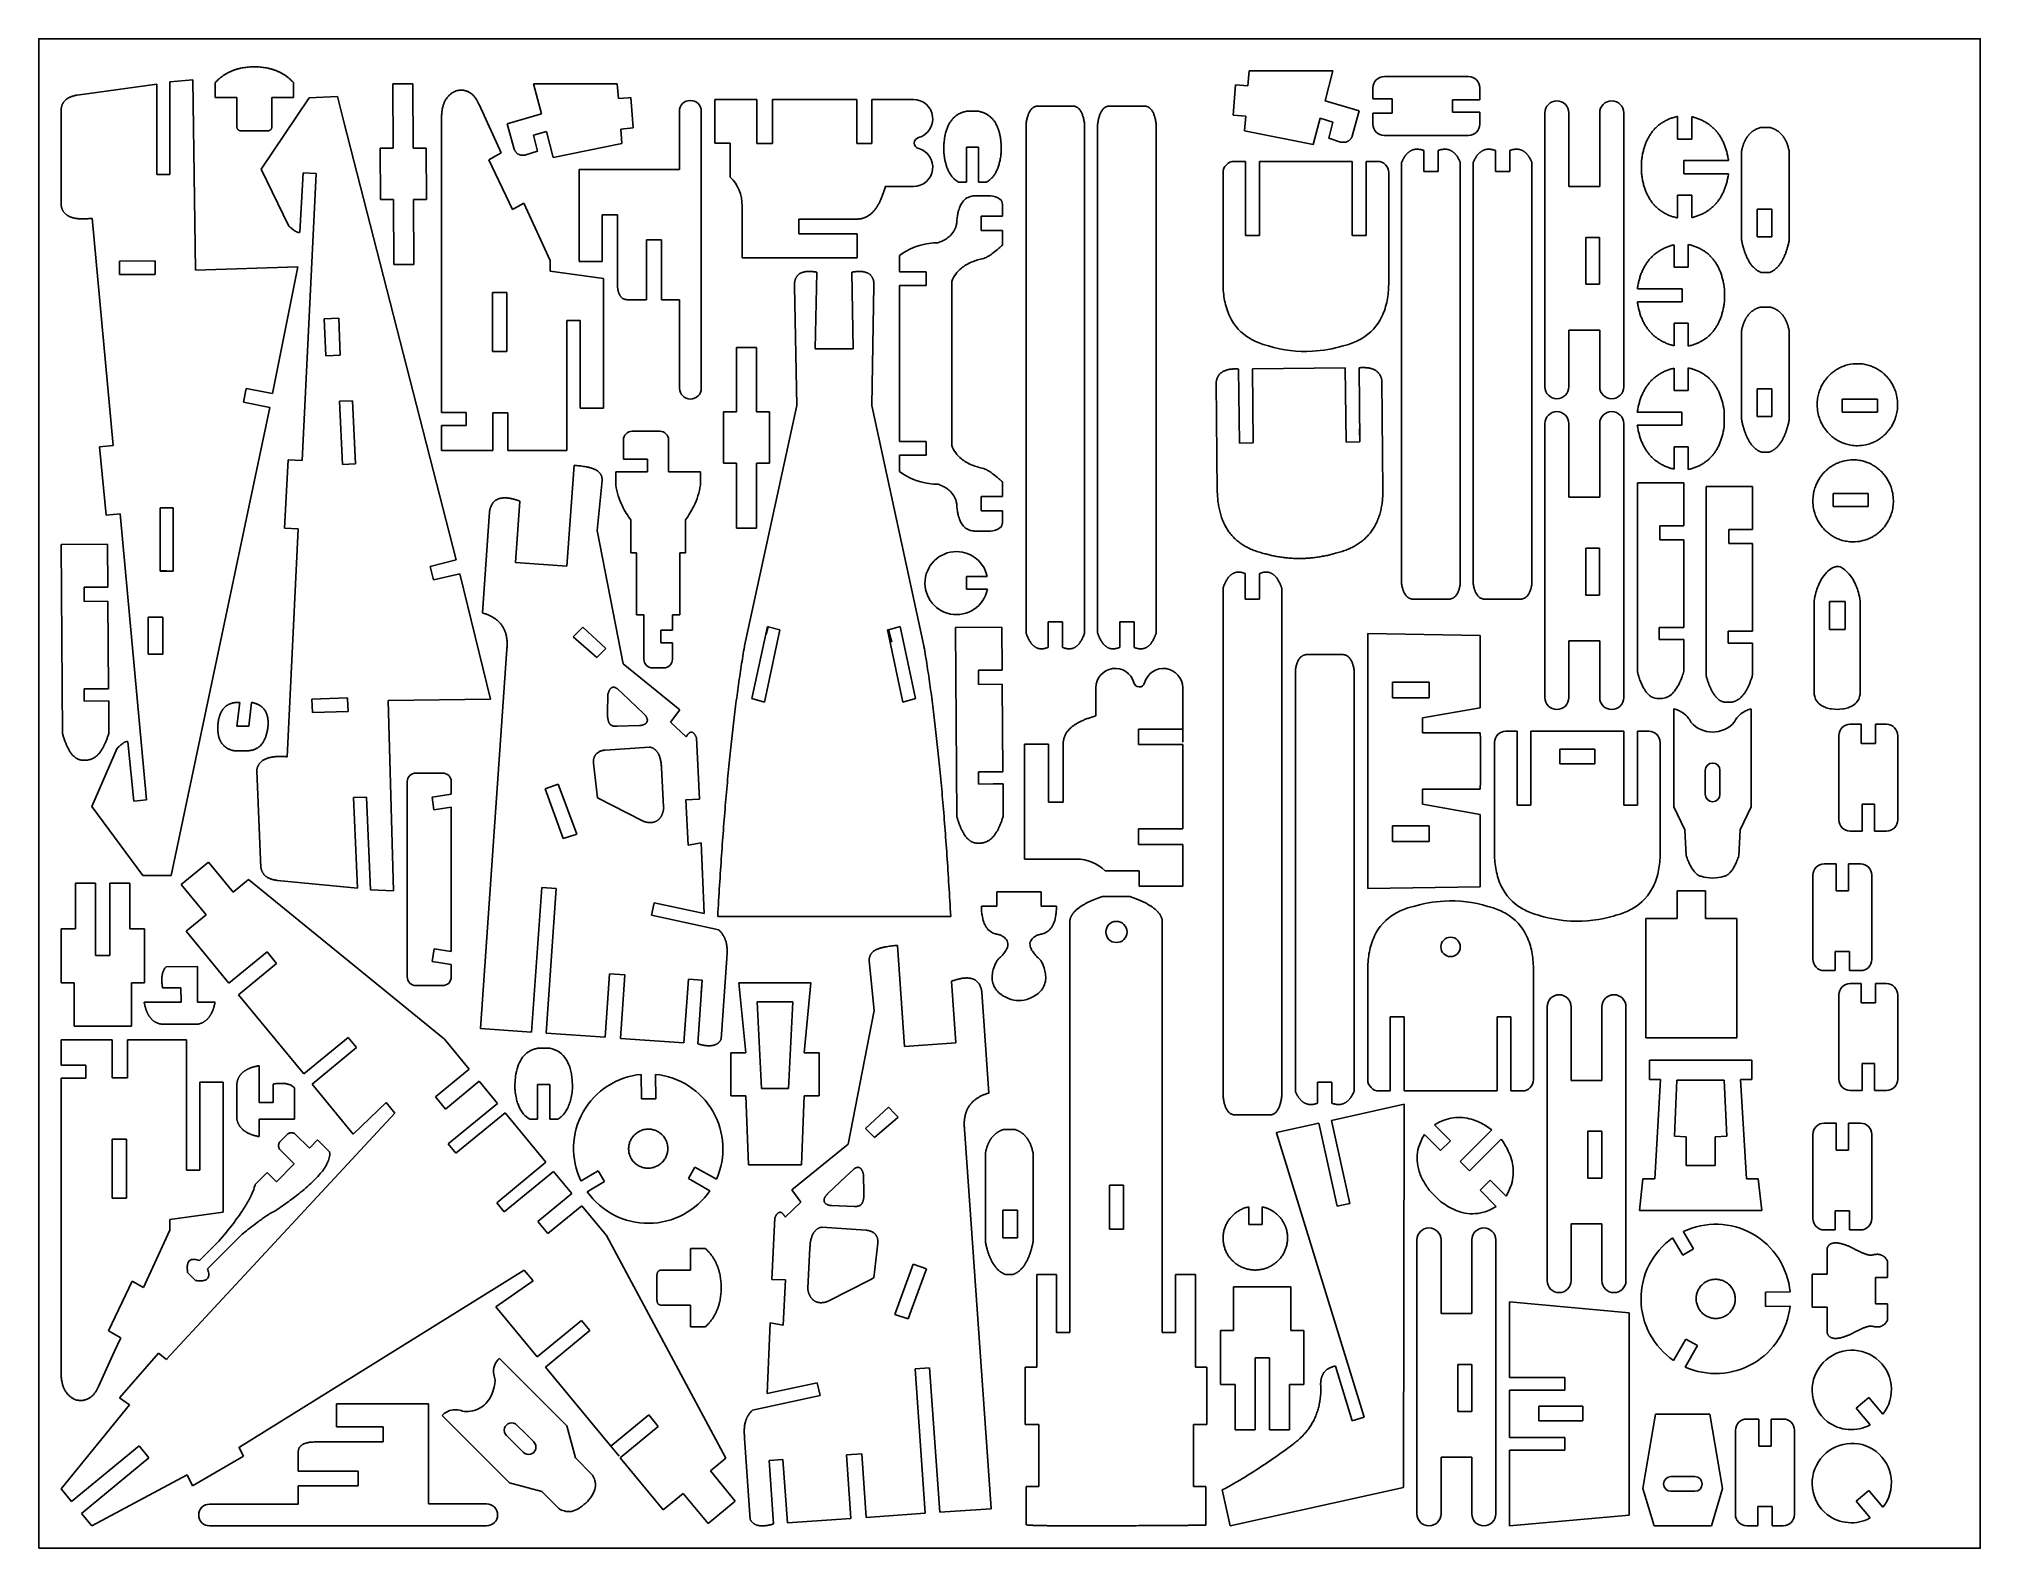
# Model space of a CAD drawing. Extents: x 0 to 450, y 0 to 350.
import ezdxf

# ---------------------------------------------------------------- set-up
doc = ezdxf.new("R2010")
doc.units = 0
doc.header["$MEASUREMENT"] = 0
doc.layers.add('01', color=5, linetype='Continuous')
doc.layers.add('DEFAULT', color=7, linetype='Continuous')

msp = doc.modelspace()

# ---------------------------------------------------------------- linework, layer by layer
for p, q in [((398.2987, 268.8433), (398.2987, 262.4465)), ((401.7272, 268.8433), (401.7272, 262.4465))]:
    msp.add_line(p, q)
at = {"layer": '01'}
msp.add_lwpolyline([(0, 0), (450, 0), (450, 350), (0, 350)], close=True, dxfattribs=at)
at = {"layer": 'DEFAULT'}
for p, q in [((43.549, 341.9599), (43.6837, 342.0346)), ((43.6837, 342.0346), (43.8196, 342.1075)), ((43.8196, 342.1075), (43.9565, 342.1785)), ((43.9565, 342.1785), (44.0945, 342.2475)), ((44.0945, 342.2475), (44.2336, 342.3148)), ((44.2336, 342.3148), (44.3737, 342.3801)), ((44.3737, 342.3801), (44.5147, 342.4435)), ((44.5147, 342.4435), (44.6568, 342.5051)), ((44.6568, 342.5051), (44.7998, 342.5648)), ((44.7998, 342.5648), (44.9437, 342.6226)), ((44.9437, 342.6226), (45.0886, 342.6786)), ((45.0886, 342.6786), (45.2344, 342.7326)), ((45.2344, 342.7326), (45.3811, 342.7848)), ((45.3811, 342.7848), (45.5286, 342.8351)), ((45.5286, 342.8351), (45.677, 342.8835)), ((45.677, 342.8835), (45.8262, 342.9301)), ((45.8262, 342.9301), (45.9762, 342.9746)), ((45.9762, 342.9746), (46.1269, 343.0174)), ((46.1269, 343.0174), (46.2785, 343.0583)), ((46.2785, 343.0583), (46.4307, 343.0973)), ((46.4307, 343.0973), (46.5838, 343.1345)), ((46.5838, 343.1345), (46.7375, 343.1697)), ((46.7375, 343.1697), (47.0469, 343.2346)), ((47.0469, 343.2346), (47.3589, 343.292)), ((47.3589, 343.292), (47.6733, 343.3418)), ((47.6733, 343.3418), (47.99, 343.3842)), ((47.99, 343.3842), (48.3087, 343.419)), ((48.3087, 343.419), (48.6294, 343.4463)), ((48.6294, 343.4463), (48.9518, 343.4661)), ((48.9518, 343.4661), (49.2759, 343.4783)), ((49.2759, 343.4783), (49.6014, 343.4831)), ((49.6014, 343.4831), (49.9674, 343.48)), ((49.9674, 343.48), (50.3334, 343.4831)), ((50.3334, 343.4831), (50.6589, 343.4783)), ((50.6589, 343.4783), (50.9829, 343.4661)), ((50.9829, 343.4661), (51.3054, 343.4463)), ((51.3054, 343.4463), (51.626, 343.419)), ((51.626, 343.419), (51.9448, 343.3842)), ((51.9448, 343.3842), (52.2614, 343.3418)), ((52.2614, 343.3418), (52.5759, 343.292)), ((52.5759, 343.292), (52.8879, 343.2346)), ((52.8879, 343.2346), (53.1973, 343.1697)), ((53.1973, 343.1697), (53.351, 343.1345)), ((53.351, 343.1345), (53.504, 343.0973)), ((53.504, 343.0973), (53.6563, 343.0583)), ((53.6563, 343.0583), (53.8078, 343.0174)), ((53.8078, 343.0174), (53.9586, 342.9746)), ((53.9586, 342.9746), (54.1086, 342.9301)), ((54.1086, 342.9301), (54.2578, 342.8835)), ((54.2578, 342.8835), (54.4062, 342.8351)), ((54.4062, 342.8351), (54.5537, 342.7848)), ((54.5537, 342.7848), (54.7004, 342.7326)), ((54.7004, 342.7326), (54.8461, 342.6786)), ((54.8461, 342.6786), (54.991, 342.6226)), ((54.991, 342.6226), (55.135, 342.5648)), ((55.135, 342.5648), (55.278, 342.5051)), ((55.278, 342.5051), (55.42, 342.4435)), ((55.42, 342.4435), (55.5611, 342.3801)), ((55.5611, 342.3801), (55.7012, 342.3148)), ((55.7012, 342.3148), (55.8402, 342.2475)), ((55.8402, 342.2475), (55.9782, 342.1785)), ((55.9782, 342.1785), (56.1152, 342.1075)), ((56.1152, 342.1075), (56.251, 342.0346)), ((56.251, 342.0346), (56.3858, 341.9599)), ((280.2754, 339.1164), (280.5398, 342.5385)), ((280.5398, 342.5385), (299.9228, 342.5667)), ((299.9228, 342.5667), (298.1466, 335.614)), ((8.913, 336.9388), (27.3224, 339.5179)), ((27.3224, 339.5179), (27.3224, 318.5294)), ((30.3463, 340.0515), (35.6823, 340.4962)), ((30.3463, 318.5294), (30.3463, 340.0515)), ((35.6823, 340.4962), (36.3049, 296.3848)), ((40.9039, 339.8403), (41.0094, 339.9564)), ((40.9039, 336.3997), (40.9039, 339.8403)), ((41.0094, 339.9564), (41.1163, 340.0706)), ((41.1163, 340.0706), (41.2248, 340.1829)), ((41.2248, 340.1829), (41.3348, 340.2934)), ((41.3348, 340.2934), (41.4463, 340.4019)), ((41.4463, 340.4019), (41.5592, 340.5085)), ((41.5592, 340.5085), (41.6736, 340.6133)), ((41.6736, 340.6133), (41.7894, 340.7162)), ((41.7894, 340.7162), (41.9067, 340.8174)), ((41.9067, 340.8174), (42.0252, 340.9164)), ((42.0252, 340.9164), (42.1452, 341.0137)), ((42.1452, 341.0137), (42.2665, 341.1091)), ((42.2665, 341.1091), (42.3891, 341.2027)), ((42.3891, 341.2027), (42.5131, 341.2943)), ((42.5131, 341.2943), (42.6383, 341.3842)), ((42.6383, 341.3842), (42.7647, 341.472)), ((42.7647, 341.472), (42.8925, 341.558)), ((42.8925, 341.558), (43.0214, 341.6422)), ((43.0214, 341.6422), (43.1515, 341.7244)), ((43.1515, 341.7244), (43.2829, 341.8048)), ((43.2829, 341.8048), (43.4154, 341.8833)), ((43.4154, 341.8833), (43.549, 341.9599)), ((56.3858, 341.9599), (56.5194, 341.8833)), ((56.5194, 341.8833), (56.6519, 341.8048)), ((56.6519, 341.8048), (56.7832, 341.7244)), ((56.7832, 341.7244), (56.9134, 341.6422)), ((56.9134, 341.6422), (57.0423, 341.558)), ((57.0423, 341.558), (57.17, 341.472)), ((57.17, 341.472), (57.2965, 341.3842)), ((57.2965, 341.3842), (57.4217, 341.2943)), ((57.4217, 341.2943), (57.5456, 341.2027)), ((57.5456, 341.2027), (57.6683, 341.1091)), ((57.6683, 341.1091), (57.7896, 341.0137)), ((57.7896, 341.0137), (57.9095, 340.9164)), ((57.9095, 340.9164), (58.0281, 340.8174)), ((58.0281, 340.8174), (58.1453, 340.7162)), ((58.1453, 340.7162), (58.2611, 340.6133)), ((58.2611, 340.6133), (58.3755, 340.5085)), ((58.3755, 340.5085), (58.4885, 340.4019)), ((58.4885, 340.4019), (58.5999, 340.2934)), ((58.5999, 340.2934), (58.7099, 340.1829)), ((58.7099, 340.1829), (58.8184, 340.0706)), ((58.8184, 340.0706), (58.9254, 339.9564)), ((58.9254, 339.9564), (59.0308, 339.8403)), ((59.0308, 339.8403), (59.0308, 336.3997)), ((82.0911, 339.5725), (86.7313, 339.5906)), ((82.0916, 339.4522), (82.0911, 339.5725)), ((82.1496, 324.6317), (82.0916, 339.4522)), ((86.7313, 339.5906), (86.7897, 324.6498)), ((95.8239, 337.4598), (95.9622, 337.548)), ((95.9622, 337.548), (96.1044, 337.6324)), ((96.1044, 337.6324), (96.2504, 337.7128)), ((96.2504, 337.7128), (96.4003, 337.7894)), ((96.4003, 337.7894), (96.5541, 337.8621)), ((96.5541, 337.8621), (96.6325, 337.8969)), ((96.6325, 337.8969), (96.6522, 337.9055)), ((96.6522, 337.9055), (96.6572, 337.9076)), ((96.6572, 337.9076), (96.6606, 337.9089)), ((96.6606, 337.9089), (96.666, 337.9105)), ((96.666, 337.9105), (96.6877, 337.9169)), ((96.6877, 337.9169), (96.774, 337.9414)), ((96.774, 337.9414), (96.9455, 337.9848)), ((96.9455, 337.9848), (97.1152, 338.0209)), ((97.1152, 338.0209), (97.2833, 338.0498)), ((97.2833, 338.0498), (97.4495, 338.0716)), ((97.4495, 338.0716), (97.614, 338.0865)), ((97.614, 338.0865), (97.7766, 338.0945)), ((97.7766, 338.0945), (97.9373, 338.0958)), ((97.9373, 338.0958), (98.096, 338.0906)), ((98.096, 338.0906), (98.2527, 338.0789)), ((98.2527, 338.0789), (98.4074, 338.0608)), ((98.4074, 338.0608), (98.56, 338.0366)), ((98.56, 338.0366), (98.7105, 338.0062)), ((98.7105, 338.0062), (98.8587, 337.9698)), ((98.8587, 337.9698), (99.0048, 337.9276)), ((99.0048, 337.9276), (99.1485, 337.8796)), ((99.1485, 337.8796), (99.29, 337.826)), ((99.29, 337.826), (99.429, 337.7669)), ((99.429, 337.7669), (99.5657, 337.7024)), ((99.5657, 337.7024), (99.6999, 337.6326)), ((99.6999, 337.6326), (99.8315, 337.5578)), ((99.8315, 337.5578), (99.9606, 337.4779)), ((114.6925, 339.5568), (134.0798, 339.5806)), ((116.484, 332.608), (114.6925, 339.5568)), ((134.0798, 339.5806), (134.3474, 336.1495)), ((276.8735, 332.3112), (277.4065, 339.3451)), ((277.4065, 339.3451), (280.2754, 339.1164)), ((309.2177, 336.0537), (309.2177, 338.6206)), ((311.9027, 341.236), (331.3711, 341.236)), ((333.9858, 338.6213), (333.9858, 335.8476)), ((5.1778, 333.8262), (5.1968, 333.9472)), ((5.1778, 311.3258), (5.1778, 333.8262)), ((5.1968, 333.9472), (5.2191, 334.0658)), ((5.2191, 334.0658), (5.2448, 334.1822)), ((5.2448, 334.1822), (5.2737, 334.2963)), ((5.2737, 334.2963), (5.3059, 334.408)), ((5.3059, 334.408), (5.3413, 334.5175)), ((5.3413, 334.5175), (5.3801, 334.6246)), ((5.3801, 334.6246), (5.4222, 334.7295)), ((5.4222, 334.7295), (5.4675, 334.832)), ((5.4675, 334.832), (5.5162, 334.9323)), ((5.5162, 334.9323), (5.5681, 335.0302)), ((5.5681, 335.0302), (5.6233, 335.1258)), ((5.6233, 335.1258), (5.6818, 335.2191)), ((5.6818, 335.2191), (5.7436, 335.3101)), ((5.7436, 335.3101), (5.8086, 335.3989)), ((5.8086, 335.3989), (5.877, 335.4853)), ((5.877, 335.4853), (5.9487, 335.5694)), ((5.9487, 335.5694), (6.0236, 335.6512)), ((6.0236, 335.6512), (6.1018, 335.7306)), ((6.1018, 335.7306), (6.1833, 335.8078)), ((6.1833, 335.8078), (6.2681, 335.8827)), ((6.2681, 335.8827), (6.3562, 335.9553)), ((6.3562, 335.9553), (6.4476, 336.0255)), ((6.4476, 336.0255), (6.5423, 336.0935)), ((6.5423, 336.0935), (6.6402, 336.1591)), ((6.6402, 336.1591), (6.7415, 336.2225)), ((6.7415, 336.2225), (6.846, 336.2835)), ((6.846, 336.2835), (6.9538, 336.3423)), ((6.9538, 336.3423), (7.0649, 336.3987)), ((7.0649, 336.3987), (7.1793, 336.4528)), ((7.1793, 336.4528), (7.297, 336.5046)), ((7.297, 336.5046), (7.418, 336.5542)), ((7.418, 336.5542), (7.5422, 336.6014)), ((7.5422, 336.6014), (7.6698, 336.6463)), ((7.6698, 336.6463), (7.8006, 336.6889)), ((7.8006, 336.6889), (7.9348, 336.7292)), ((7.9348, 336.7292), (8.0722, 336.7671)), ((8.0722, 336.7671), (8.2129, 336.8028)), ((8.2129, 336.8028), (8.3569, 336.8362)), ((8.3569, 336.8362), (8.5042, 336.8673)), ((8.5042, 336.8673), (8.6548, 336.896)), ((8.6548, 336.896), (8.8086, 336.9225)), ((8.8086, 336.9225), (8.8868, 336.9348)), ((8.8868, 336.9348), (8.9064, 336.9377)), ((8.9064, 336.9377), (8.913, 336.9388)), ((40.9413, 336.3997), (40.9039, 336.3997)), ((45.9017, 336.3997), (40.9413, 336.3997)), ((45.9017, 329.7819), (45.9017, 336.3997)), ((51.5254, 319.8085), (62.6439, 336.3175)), ((59.0308, 336.3997), (54.0331, 336.3997)), ((54.0331, 336.3997), (54.0331, 329.7819)), ((62.6439, 336.3175), (69.2187, 336.6045)), ((69.2187, 336.6045), (70.7193, 330.7508)), ((93.4125, 332.9175), (93.4346, 333.1159)), ((93.4346, 333.1159), (93.4604, 333.311)), ((93.4604, 333.311), (93.4897, 333.5028)), ((93.4897, 333.5028), (93.5228, 333.6912)), ((93.5228, 333.6912), (93.5595, 333.8764)), ((93.5595, 333.8764), (93.5999, 334.0582)), ((93.5999, 334.0582), (93.644, 334.2366)), ((93.644, 334.2366), (93.6918, 334.4117)), ((93.6918, 334.4117), (93.7432, 334.5833)), ((93.7432, 334.5833), (93.7984, 334.7515)), ((93.7984, 334.7515), (93.8573, 334.9163)), ((93.8573, 334.9163), (93.9198, 335.0776)), ((93.9198, 335.0776), (93.9862, 335.2354)), ((93.9862, 335.2354), (94.0562, 335.3897)), ((94.0562, 335.3897), (94.13, 335.5405)), ((94.13, 335.5405), (94.2075, 335.6878)), ((94.2075, 335.6878), (94.2887, 335.8315)), ((94.2887, 335.8315), (94.3738, 335.9716)), ((94.3738, 335.9716), (94.4625, 336.1082)), ((94.4625, 336.1082), (94.5551, 336.2411)), ((94.5551, 336.2411), (94.6514, 336.3704)), ((94.6514, 336.3704), (94.7515, 336.4961)), ((94.7515, 336.4961), (94.8554, 336.618)), ((94.8554, 336.618), (94.9631, 336.7364)), ((94.9631, 336.7364), (95.0746, 336.851)), ((95.0746, 336.851), (95.1899, 336.9619)), ((95.1899, 336.9619), (95.3091, 337.069)), ((95.3091, 337.069), (95.432, 337.1724)), ((95.432, 337.1724), (95.5588, 337.272)), ((95.5588, 337.272), (95.6894, 337.3678)), ((95.6894, 337.3678), (95.8239, 337.4598)), ((99.9606, 337.4779), (100.0871, 337.393)), ((100.0871, 337.393), (100.211, 337.3035)), ((100.211, 337.3035), (100.3322, 337.2092)), ((100.3322, 337.2092), (100.4506, 337.1104)), ((100.4506, 337.1104), (100.5662, 337.0072)), ((100.5662, 337.0072), (100.679, 336.8997)), ((100.679, 336.8997), (100.789, 336.788)), ((100.789, 336.788), (100.896, 336.6723)), ((100.896, 336.6723), (101, 336.5526)), ((101, 336.5526), (101.101, 336.4291)), ((101.101, 336.4291), (101.1989, 336.3019)), ((101.1989, 336.3019), (101.2937, 336.1712)), ((101.2937, 336.1712), (101.3854, 336.037)), ((101.3854, 336.037), (101.4738, 335.8994)), ((101.4738, 335.8994), (101.559, 335.7587)), ((101.559, 335.7587), (101.641, 335.6148)), ((101.641, 335.6148), (101.7195, 335.468)), ((101.7195, 335.468), (101.7947, 335.3184)), ((101.7947, 335.3184), (101.8664, 335.166)), ((101.8664, 335.166), (101.9347, 335.0109)), ((101.9347, 335.0109), (101.9994, 334.8534)), ((101.9994, 334.8534), (102.0504, 334.7416)), ((102.0504, 334.7415), (107.1526, 323.5528)), ((134.3474, 336.1495), (136.6627, 336.3393)), ((136.6627, 336.3393), (137.2158, 336.3846)), ((137.2158, 336.3846), (137.7643, 329.3519)), ((148.4778, 333.1119), (148.4778, 333.1721)), ((148.4778, 319.684), (148.4778, 333.1119)), ((153.5471, 333.1721), (153.5471, 268.9618)), ((156.7249, 325.7837), (156.7249, 335.9203)), ((156.7249, 335.9203), (166.4364, 335.9203)), ((166.4364, 335.9203), (166.4364, 335.9138)), ((166.4364, 335.914), (166.4364, 325.6887)), ((170.0649, 325.6901), (170.0649, 335.9205)), ((170.0649, 335.9205), (189.5948, 335.9205)), ((189.5948, 335.9205), (189.5948, 325.6887)), ((193.1167, 325.6887), (193.1167, 335.9205)), ((193.1167, 335.9205), (202.7215, 335.9205)), ((214.2099, 332.9858), (214.406, 333.0473)), ((214.406, 333.0473), (214.6063, 333.1033)), ((214.6063, 333.1033), (214.8109, 333.1537)), ((214.8109, 333.1537), (215.0197, 333.1986)), ((215.0197, 333.1986), (217.8355, 333.1986)), ((217.8355, 333.1986), (217.8421, 333.1972)), ((217.8421, 333.1972), (217.8513, 333.1954)), ((217.8513, 333.1954), (217.8881, 333.1879)), ((217.8881, 333.1879), (217.9613, 333.1723)), ((217.9613, 333.1723), (218.1062, 333.1391)), ((218.1062, 333.1391), (218.2489, 333.1033)), ((218.2489, 333.1033), (218.3896, 333.0647)), ((218.3896, 333.0647), (218.5282, 333.0233)), ((218.5282, 333.0233), (218.6648, 332.9792)), ((229.5553, 332.8904), (229.6283, 333.0334)), ((229.6283, 333.0334), (229.704, 333.1692)), ((229.704, 333.1692), (229.7825, 333.2979)), ((229.7825, 333.2979), (229.8637, 333.4195)), ((229.8637, 333.4195), (229.9478, 333.5341)), ((229.9478, 333.5341), (230.0346, 333.6416)), ((230.0346, 333.6416), (230.1242, 333.742)), ((230.1242, 333.742), (230.2166, 333.8353)), ((230.2166, 333.8353), (230.3118, 333.9216)), ((230.3118, 333.9216), (230.4098, 334.0008)), ((230.4098, 334.0008), (230.5105, 334.0729)), ((230.5105, 334.0729), (230.614, 334.138)), ((230.614, 334.138), (230.7203, 334.196)), ((230.7203, 334.196), (230.8294, 334.2469)), ((230.8294, 334.2469), (230.9413, 334.2907)), ((230.9413, 334.2907), (231.0559, 334.3274)), ((231.0559, 334.3274), (231.1733, 334.3571)), ((231.1733, 334.3571), (231.2935, 334.3797)), ((231.2935, 334.3797), (239.9523, 334.3797)), ((239.9523, 334.3797), (240.0725, 334.3571)), ((240.0725, 334.3571), (240.1899, 334.3274)), ((240.1899, 334.3274), (240.3046, 334.2907)), ((240.3046, 334.2907), (240.4164, 334.2469)), ((240.4164, 334.2469), (240.5255, 334.196)), ((240.5255, 334.196), (240.6318, 334.138)), ((240.6318, 334.138), (240.7353, 334.0729)), ((240.7353, 334.0729), (240.836, 334.0008)), ((240.836, 334.0008), (240.934, 333.9216)), ((240.934, 333.9216), (241.0292, 333.8353)), ((241.0292, 333.8353), (241.1216, 333.742)), ((241.1216, 333.742), (241.2112, 333.6416)), ((241.2112, 333.6416), (241.298, 333.5341)), ((241.298, 333.5341), (241.3821, 333.4195)), ((241.3821, 333.4195), (241.4634, 333.2979)), ((241.4634, 333.2979), (241.5418, 333.1692)), ((241.5418, 333.1692), (241.6176, 333.0334)), ((241.6176, 333.0334), (241.6905, 332.8904)), ((246.1502, 332.8904), (246.2231, 333.0334)), ((246.2231, 333.0334), (246.2989, 333.1692)), ((246.2989, 333.1692), (246.3774, 333.2979)), ((246.3774, 333.2979), (246.4586, 333.4195)), ((246.4586, 333.4195), (246.5428, 333.5341)), ((246.5428, 333.5341), (246.6296, 333.6416)), ((246.6296, 333.6416), (246.7192, 333.742)), ((246.7192, 333.742), (246.8116, 333.8353)), ((246.8116, 333.8353), (246.9068, 333.9216)), ((246.9068, 333.9216), (247.0048, 334.0008)), ((247.0048, 334.0008), (247.1055, 334.0729)), ((247.1055, 334.0729), (247.209, 334.138)), ((247.209, 334.138), (247.3153, 334.196)), ((247.3153, 334.196), (247.4244, 334.2469)), ((247.4244, 334.2469), (247.5363, 334.2907)), ((247.5363, 334.2907), (247.6508, 334.3274)), ((247.6508, 334.3274), (247.7682, 334.3571)), ((247.7682, 334.3571), (247.8884, 334.3797)), ((247.8884, 334.3797), (256.5472, 334.3797)), ((256.5472, 334.3797), (256.6674, 334.3571)), ((256.6674, 334.3571), (256.7849, 334.3274)), ((256.7849, 334.3274), (256.8994, 334.2907)), ((256.8994, 334.2907), (257.0114, 334.2469)), ((257.0114, 334.2469), (257.1205, 334.196)), ((257.1205, 334.196), (257.2267, 334.138)), ((257.2267, 334.138), (257.3302, 334.0729)), ((257.3302, 334.0729), (257.4309, 334.0008)), ((257.4309, 334.0008), (257.5289, 333.9216)), ((257.5289, 333.9216), (257.6241, 333.8353)), ((257.6241, 333.8353), (257.7166, 333.742)), ((257.7166, 333.742), (257.8062, 333.6416)), ((257.8062, 333.6416), (257.8929, 333.5341)), ((257.8929, 333.5341), (257.9771, 333.4195)), ((257.9771, 333.4195), (258.0583, 333.2979)), ((258.0583, 333.2979), (258.1367, 333.1692)), ((258.1367, 333.1692), (258.2125, 333.0334)), ((258.2125, 333.0334), (258.2855, 332.8904)), ((298.1466, 335.614), (306.0696, 333.2979)), ((306.0696, 333.2979), (304.4449, 327.435)), ((313.6645, 336.0537), (309.2177, 336.0537)), ((313.6645, 332.7616), (313.6645, 336.0537)), ((333.9858, 335.8476), (327.7161, 335.8476)), ((327.7161, 335.8476), (327.7161, 332.9677)), ((45.9006, 329.745), (45.9013, 329.7725)), ((45.9014, 329.6385), (45.9006, 329.745)), ((45.9013, 329.7725), (45.9017, 329.7819)), ((45.9081, 329.5374), (45.9014, 329.6385)), ((45.9206, 329.4417), (45.9081, 329.5374)), ((45.939, 329.3513), (45.9206, 329.4417)), ((45.9632, 329.2664), (45.939, 329.3513)), ((45.9933, 329.1868), (45.9632, 329.2664)), ((46.0293, 329.1126), (45.9933, 329.1868)), ((46.0711, 329.0437), (46.0293, 329.1126)), ((46.1189, 328.9801), (46.0711, 329.0437)), ((46.1724, 328.9218), (46.1189, 328.9801)), ((46.2319, 328.8688), (46.1724, 328.9218)), ((46.2972, 328.8211), (46.2319, 328.8688)), ((46.3684, 328.7787), (46.2972, 328.8211)), ((46.4454, 328.7415), (46.3684, 328.7787)), ((46.5284, 328.7096), (46.4454, 328.7415)), ((46.6172, 328.6829), (46.5284, 328.7096)), ((46.7118, 328.6615), (46.6172, 328.6829)), ((46.8123, 328.6452), (46.7118, 328.6615)), ((46.9187, 328.6342), (46.8123, 328.6452)), ((47.031, 328.6283), (46.9187, 328.6342)), ((47.1492, 328.6276), (47.031, 328.6283)), ((52.7856, 328.6276), (47.1492, 328.6276)), ((52.9037, 328.6283), (52.7856, 328.6276)), ((53.016, 328.6342), (52.9037, 328.6283)), ((53.1224, 328.6452), (53.016, 328.6342)), ((53.2229, 328.6615), (53.1224, 328.6452)), ((53.3176, 328.6829), (53.2229, 328.6615)), ((53.4064, 328.7096), (53.3176, 328.6829)), ((53.4893, 328.7415), (53.4064, 328.7096)), ((53.5664, 328.7787), (53.4893, 328.7415)), ((53.6376, 328.8211), (53.5664, 328.7787)), ((53.7029, 328.8688), (53.6376, 328.8211)), ((53.7623, 328.9218), (53.7029, 328.8688)), ((53.8159, 328.9801), (53.7623, 328.9218)), ((53.8636, 329.0437), (53.8159, 328.9801)), ((53.9055, 329.1126), (53.8636, 329.0437)), ((53.9414, 329.1868), (53.9055, 329.1126)), ((53.9716, 329.2664), (53.9414, 329.1868)), ((53.9958, 329.3513), (53.9716, 329.2664)), ((54.0142, 329.4417), (53.9958, 329.3513)), ((54.0267, 329.5374), (54.0142, 329.4417)), ((54.0334, 329.6385), (54.0267, 329.5374)), ((54.0331, 329.7819), (54.0334, 329.7725)), ((54.0334, 329.7725), (54.0341, 329.745)), ((54.0341, 329.745), (54.0334, 329.6385)), ((70.7193, 330.7507), (96.7646, 229.1459)), ((93.3562, 331.6594), (93.3565, 331.877)), ((93.3562, 263.3312), (93.3562, 331.6594)), ((93.3565, 331.877), (93.3605, 332.0915)), ((93.3605, 332.0915), (93.3681, 332.3029)), ((93.3681, 332.3029), (93.3792, 332.511)), ((93.3792, 332.511), (93.3941, 332.7158)), ((93.3941, 332.7158), (93.4125, 332.9175)), ((108.5661, 330.2747), (116.484, 332.608)), ((110.2036, 324.4152), (108.5661, 330.2747)), ((117.6446, 328.5355), (114.6941, 327.6661)), ((119.231, 322.5005), (117.6446, 328.5355)), ((137.7643, 329.3519), (134.8904, 329.0639)), ((134.8904, 329.0639), (135.1599, 325.7321)), ((210.2319, 328.3271), (210.2967, 328.5606)), ((210.2967, 328.5606), (210.3657, 328.7885)), ((210.3657, 328.7885), (210.439, 329.0109)), ((210.439, 329.0109), (210.5165, 329.2278)), ((210.5165, 329.2278), (210.5982, 329.4391)), ((210.5982, 329.4391), (210.6841, 329.6448)), ((210.6841, 329.6448), (210.7743, 329.845)), ((210.7743, 329.845), (210.8688, 330.0397)), ((210.8688, 330.0397), (210.9674, 330.2288)), ((210.9674, 330.2288), (211.0703, 330.4124)), ((211.0703, 330.4124), (211.1775, 330.5904)), ((211.1775, 330.5904), (211.2888, 330.7628)), ((211.2888, 330.7628), (211.4045, 330.9297)), ((211.4045, 330.9297), (211.5243, 331.091)), ((211.5243, 331.091), (211.6484, 331.2469)), ((211.6484, 331.2469), (211.7767, 331.3972)), ((211.7767, 331.3972), (211.9093, 331.542)), ((211.9093, 331.542), (212.0461, 331.6812)), ((212.0461, 331.6812), (212.1871, 331.8148)), ((212.1871, 331.8148), (212.3324, 331.9429)), ((212.3324, 331.9429), (212.4819, 332.0654)), ((212.4819, 332.0654), (212.6356, 332.1824)), ((212.6356, 332.1824), (212.7936, 332.2939)), ((212.7936, 332.2939), (212.9558, 332.3998)), ((212.9558, 332.3998), (213.1222, 332.5001)), ((213.1222, 332.5001), (213.2929, 332.5949)), ((213.2929, 332.5949), (213.4678, 332.6842)), ((213.4678, 332.6842), (213.647, 332.7679)), ((213.647, 332.7679), (213.8304, 332.8461)), ((213.8304, 332.8461), (214.018, 332.9187)), ((214.018, 332.9187), (214.2099, 332.9858)), ((218.6648, 332.9792), (218.7992, 332.9324)), ((218.7992, 332.9324), (218.9316, 332.883)), ((218.9316, 332.883), (219.0619, 332.8308)), ((219.0619, 332.8308), (219.1901, 332.7759)), ((219.1901, 332.7759), (219.3163, 332.7184)), ((219.3163, 332.7184), (219.4404, 332.658)), ((219.4404, 332.658), (219.5624, 332.5948)), ((219.5624, 332.5948), (219.6823, 332.5291)), ((219.6823, 332.5291), (219.8001, 332.4606)), ((219.8001, 332.4606), (219.9159, 332.3893)), ((219.9159, 332.3893), (220.0296, 332.3154)), ((220.0296, 332.3154), (220.1412, 332.2388)), ((220.1412, 332.2388), (220.2508, 332.1594)), ((220.2508, 332.1594), (220.3582, 332.0773)), ((220.3582, 332.0773), (220.4636, 331.9925)), ((220.4636, 331.9925), (220.5669, 331.905)), ((220.5669, 331.905), (220.6682, 331.8147)), ((220.6682, 331.8147), (220.7674, 331.7217)), ((220.7674, 331.7217), (220.8644, 331.6261)), ((220.8644, 331.6261), (220.9595, 331.5277)), ((220.9595, 331.5277), (221.0524, 331.4265)), ((221.0524, 331.4265), (221.1433, 331.3228)), ((221.1433, 331.3228), (221.232, 331.2162)), ((221.232, 331.2162), (221.3188, 331.1069)), ((221.3188, 331.1069), (221.4034, 330.9949)), ((221.4034, 330.9949), (221.486, 330.8802)), ((221.486, 330.8802), (221.5664, 330.7628)), ((221.5664, 330.7628), (221.6448, 330.6426)), ((221.6448, 330.6426), (221.7212, 330.5197)), ((221.7212, 330.5197), (221.7954, 330.3943)), ((221.7954, 330.3943), (221.8676, 330.266)), ((221.8676, 330.266), (221.9377, 330.1349)), ((221.9377, 330.1349), (222.0057, 330.0012)), ((222.0057, 330.0012), (222.0717, 329.8647)), ((222.0717, 329.8647), (222.1356, 329.7256)), ((222.1356, 329.7256), (222.1974, 329.5836)), ((222.1974, 329.5836), (222.257, 329.4391)), ((222.257, 329.4391), (222.3147, 329.2917)), ((222.3147, 329.2917), (222.3702, 329.1417)), ((222.3702, 329.1417), (222.4237, 328.9889)), ((222.4237, 328.9889), (222.4752, 328.8334)), ((222.4752, 328.8334), (222.5245, 328.6752)), ((222.5245, 328.6752), (222.5718, 328.5143)), ((222.5718, 328.5143), (222.617, 328.3507)), ((228.8262, 330.1474), (228.8602, 330.3894)), ((228.8262, 212.2353), (228.8262, 330.1474)), ((228.8602, 330.3894), (228.897, 330.6242)), ((228.897, 330.6242), (228.9366, 330.852)), ((228.9366, 330.852), (228.9789, 331.0727)), ((228.9789, 331.0727), (229.024, 331.2863)), ((229.024, 331.2863), (229.0719, 331.4928)), ((229.0719, 331.4928), (229.1227, 331.6923)), ((229.1227, 331.6923), (229.1761, 331.8847)), ((229.1761, 331.8847), (229.2324, 332.07)), ((229.2324, 332.07), (229.2914, 332.2482)), ((229.2914, 332.2482), (229.3532, 332.4194)), ((229.3532, 332.4194), (229.4178, 332.5835)), ((229.4178, 332.5835), (229.4852, 332.7405)), ((229.4852, 332.7405), (229.5553, 332.8904)), ((241.6905, 332.8904), (241.7606, 332.7405)), ((241.7606, 332.7405), (241.828, 332.5835)), ((241.828, 332.5835), (241.8926, 332.4194)), ((241.8926, 332.4194), (241.9544, 332.2482)), ((241.9544, 332.2482), (242.0134, 332.07)), ((242.0134, 332.07), (242.0697, 331.8847)), ((242.0697, 331.8847), (242.1232, 331.6923)), ((242.1232, 331.6923), (242.1739, 331.4928)), ((242.1739, 331.4928), (242.2218, 331.2863)), ((242.2218, 331.2863), (242.2669, 331.0727)), ((242.2669, 331.0727), (242.3092, 330.852)), ((242.3092, 330.852), (242.3488, 330.6242)), ((242.3488, 330.6242), (242.3856, 330.3894)), ((242.3856, 330.3894), (242.4196, 330.1474)), ((242.4196, 330.1474), (242.4196, 212.2353)), ((245.4211, 330.1474), (245.4551, 330.3894)), ((245.4211, 212.2353), (245.4211, 330.1474)), ((245.4551, 330.3894), (245.4919, 330.6242)), ((245.4919, 330.6242), (245.5315, 330.852)), ((245.5315, 330.852), (245.5738, 331.0727)), ((245.5738, 331.0727), (245.6189, 331.2863)), ((245.6189, 331.2863), (245.6669, 331.4928)), ((245.6669, 331.4928), (245.7175, 331.6923)), ((245.7175, 331.6923), (245.771, 331.8847)), ((245.771, 331.8847), (245.8273, 332.07)), ((245.8273, 332.07), (245.8863, 332.2482)), ((245.8863, 332.2482), (245.9481, 332.4194)), ((245.9481, 332.4194), (246.0127, 332.5835)), ((246.0127, 332.5835), (246.0801, 332.7405)), ((246.0801, 332.7405), (246.1502, 332.8904)), ((258.2855, 332.8904), (258.3556, 332.7405)), ((258.3556, 332.7405), (258.423, 332.5835)), ((258.423, 332.5835), (258.4876, 332.4194)), ((258.4876, 332.4194), (258.5494, 332.2482)), ((258.5494, 332.2482), (258.6084, 332.07)), ((258.6084, 332.07), (258.6647, 331.8847)), ((258.6647, 331.8847), (258.7182, 331.6923)), ((258.7182, 331.6923), (258.7688, 331.4928)), ((258.7688, 331.4928), (258.8168, 331.2863)), ((258.8168, 331.2863), (258.8619, 331.0727)), ((258.8619, 331.0727), (258.9042, 330.852)), ((258.9042, 330.852), (258.9438, 330.6242)), ((258.9438, 330.6242), (258.9806, 330.3894)), ((258.9806, 330.3894), (259.0146, 330.1474)), ((259.0146, 330.1474), (259.0146, 212.2353)), ((276.8918, 332.3094), (276.8735, 332.3112)), ((279.6981, 332.0344), (276.8918, 332.3094)), ((279.4909, 328.696), (279.4916, 328.7057)), ((295.4217, 325.5005), (279.4909, 328.696)), ((279.4916, 328.7056), (279.748, 332.0295)), ((279.7297, 332.0313), (279.6981, 332.0344)), ((279.748, 332.0295), (279.7297, 332.0313)), ((297.0015, 331.5616), (295.4217, 325.5005)), ((299.946, 330.701), (297.0015, 331.5616)), ((299.0218, 326.9603), (299.946, 330.701)), ((309.2177, 330.1941), (309.2177, 332.7616)), ((309.2177, 332.7616), (313.6645, 332.7616)), ((327.7161, 332.9677), (333.9858, 332.9677)), ((333.9858, 332.9677), (333.9858, 330.1941)), ((349.0944, 269.3325), (349.0944, 332.8336)), ((354.67, 332.8336), (354.67, 315.7714)), ((361.7996, 315.7714), (361.7996, 332.8336)), ((367.3751, 332.8336), (367.3751, 269.3325)), ((374.0067, 328.4738), (374.1361, 328.6357)), ((374.1361, 328.6357), (374.2685, 328.794)), ((374.2685, 328.794), (374.4039, 328.9489)), ((374.4039, 328.9489), (374.5423, 329.1006)), ((374.5423, 329.1006), (374.6838, 329.2487)), ((374.6838, 329.2487), (374.8283, 329.3935)), ((374.8283, 329.3935), (374.9758, 329.5348)), ((374.9758, 329.5348), (375.1264, 329.6727)), ((375.1264, 329.6727), (375.28, 329.8072)), ((375.28, 329.8072), (375.4367, 329.9382)), ((375.4367, 329.9382), (375.5963, 330.0659)), ((375.5963, 330.0659), (375.759, 330.1902)), ((375.759, 330.1902), (375.9247, 330.3109)), ((375.9247, 330.3109), (376.0935, 330.4283)), ((376.0935, 330.4283), (376.2654, 330.5424)), ((376.2654, 330.5424), (376.4402, 330.653)), ((376.4402, 330.653), (376.618, 330.7603)), ((376.618, 330.7603), (376.7989, 330.864)), ((376.7989, 330.864), (376.9828, 330.9644)), ((376.9828, 330.9644), (377.1698, 331.0613)), ((377.1698, 331.0613), (377.3597, 331.1548)), ((377.3597, 331.1548), (377.5527, 331.2451)), ((377.5527, 331.2451), (377.7488, 331.3318)), ((377.7488, 331.3318), (377.9478, 331.4151)), ((377.9478, 331.4151), (378.1499, 331.495)), ((378.1499, 331.495), (378.355, 331.5715)), ((378.355, 331.5715), (378.5632, 331.6445)), ((378.5632, 331.6445), (378.7744, 331.7142)), ((378.7744, 331.7142), (378.9886, 331.7805)), ((378.9886, 331.7805), (379.2058, 331.8433)), ((379.2058, 331.8433), (379.4261, 331.9027)), ((379.4261, 331.9027), (379.6494, 331.9587)), ((379.6494, 331.9587), (379.8757, 332.0114)), ((379.8757, 332.0114), (379.8757, 326.7286)), ((383.1324, 326.7286), (383.1324, 331.9393)), ((383.1324, 331.9393), (383.3588, 331.8816)), ((383.3588, 331.8816), (383.5822, 331.8206)), ((383.5822, 331.8206), (383.8027, 331.7564)), ((383.8027, 331.7564), (384.0203, 331.6891)), ((384.0203, 331.6891), (384.2349, 331.6186)), ((384.2349, 331.6186), (384.4465, 331.5448)), ((384.4465, 331.5448), (384.6552, 331.4678)), ((384.6552, 331.4678), (384.8609, 331.3876)), ((384.8609, 331.3876), (385.0637, 331.3042)), ((385.0637, 331.3042), (385.2635, 331.2176)), ((385.2635, 331.2176), (385.4604, 331.1277)), ((385.4604, 331.1277), (385.6543, 331.0347)), ((385.6543, 331.0347), (385.8453, 330.9384)), ((385.8453, 330.9384), (386.0333, 330.8389)), ((386.0333, 330.8389), (386.2184, 330.7362)), ((386.2184, 330.7362), (386.4005, 330.6303)), ((386.4005, 330.6303), (386.5796, 330.5211)), ((386.5796, 330.5211), (386.7558, 330.4088)), ((386.7558, 330.4088), (386.9291, 330.2932)), ((386.9291, 330.2932), (387.0994, 330.1744)), ((387.0994, 330.1744), (387.2667, 330.0524)), ((387.2667, 330.0524), (387.4311, 329.9272)), ((387.4311, 329.9272), (387.5926, 329.7988)), ((387.5926, 329.7988), (387.7511, 329.6672)), ((387.7511, 329.6672), (387.9066, 329.5323)), ((387.9066, 329.5323), (388.0591, 329.3943)), ((388.0591, 329.3943), (388.2088, 329.253)), ((388.2088, 329.253), (388.3554, 329.1085)), ((388.3554, 329.1085), (388.4992, 328.9608)), ((388.4992, 328.9608), (388.64, 328.8099)), ((388.64, 328.8099), (388.7778, 328.6557)), ((388.7778, 328.6557), (388.9127, 328.4984)), ((397.1868, 328.4973), (397.2723, 328.561)), ((397.2723, 328.561), (397.3591, 328.623)), ((397.3591, 328.623), (397.4472, 328.6833)), ((397.4472, 328.6833), (397.5365, 328.7417)), ((397.5365, 328.7417), (397.6272, 328.7984)), ((397.6272, 328.7984), (397.7191, 328.8533)), ((397.7191, 328.8533), (397.8124, 328.9064)), ((397.8124, 328.9064), (397.9069, 328.9578)), ((397.9069, 328.9578), (398.0027, 329.0074)), ((398.0027, 329.0074), (398.0998, 329.0553)), ((398.0998, 329.0553), (398.1982, 329.1014)), ((398.1982, 329.1014), (398.2978, 329.1457)), ((398.2978, 329.1457), (398.3988, 329.1882)), ((398.3988, 329.1882), (398.501, 329.229)), ((398.501, 329.229), (398.6046, 329.268)), ((398.6046, 329.268), (398.7094, 329.3053)), ((398.7094, 329.3053), (398.8155, 329.3408)), ((398.8155, 329.3408), (398.9229, 329.3745)), ((398.9229, 329.3745), (399.0316, 329.4065)), ((399.0316, 329.4065), (401.3933, 329.4065)), ((401.3933, 329.4065), (401.502, 329.3745)), ((401.502, 329.3745), (401.6094, 329.3408)), ((401.6094, 329.3408), (401.7155, 329.3053)), ((401.7155, 329.3053), (401.8203, 329.268)), ((401.8203, 329.268), (401.9238, 329.229)), ((401.9238, 329.229), (402.0261, 329.1882)), ((402.0261, 329.1882), (402.1271, 329.1457)), ((402.1271, 329.1457), (402.2267, 329.1014)), ((402.2267, 329.1014), (402.3251, 329.0553)), ((402.3251, 329.0553), (402.4222, 329.0074)), ((402.4222, 329.0074), (402.518, 328.9578)), ((402.518, 328.9578), (402.6125, 328.9064)), ((402.6125, 328.9064), (402.7058, 328.8533)), ((402.7058, 328.8533), (402.7977, 328.7984)), ((402.7977, 328.7984), (402.8884, 328.7417)), ((402.8884, 328.7417), (402.9777, 328.6833)), ((402.9777, 328.6833), (403.0658, 328.623)), ((403.0658, 328.623), (403.1526, 328.561)), ((403.1526, 328.561), (403.2381, 328.4973)), ((79.1259, 324.6198), (82.1496, 324.6317)), ((79.1725, 312.7029), (79.1259, 324.6198)), ((86.7897, 324.6498), (89.8134, 324.6617)), ((89.8134, 324.6617), (89.86, 312.7448)), ((110.2457, 324.3097), (110.2036, 324.4152)), ((110.2906, 324.2082), (110.2457, 324.3097)), ((110.3382, 324.1107), (110.2906, 324.2082)), ((110.3885, 324.0175), (110.3382, 324.1107)), ((110.4415, 323.9282), (110.3885, 324.0175)), ((114.6941, 327.6661), (115.6278, 323.9524)), ((135.1599, 325.7321), (119.231, 322.5005)), ((160.2732, 325.7837), (156.7249, 325.7837)), ((160.2732, 317.898), (160.2732, 325.7837)), ((166.4364, 325.6887), (170.0649, 325.6887)), ((170.0649, 325.6887), (170.0649, 325.9004)), ((170.0649, 325.9004), (170.0649, 325.6901)), ((189.5948, 325.6887), (193.1167, 325.6887)), ((209.7686, 324.159), (209.7699, 324.4757)), ((209.7716, 323.8367), (209.7686, 324.159)), ((209.7699, 324.4757), (209.7753, 324.7868)), ((209.7753, 324.7868), (209.785, 325.0925)), ((209.785, 325.0925), (209.799, 325.3925)), ((209.799, 325.3925), (209.8172, 325.687)), ((209.8172, 325.687), (209.8396, 325.976)), ((209.8396, 325.976), (209.8662, 326.2594)), ((209.8662, 326.2594), (209.8971, 326.5373)), ((209.8971, 326.5373), (209.9322, 326.8096)), ((209.9322, 326.8096), (209.9716, 327.0764)), ((209.9716, 327.0764), (210.0152, 327.3376)), ((210.0152, 327.3376), (210.063, 327.5933)), ((210.063, 327.5933), (210.1151, 327.8434)), ((210.1151, 327.8434), (210.1714, 328.088)), ((210.1714, 328.088), (210.2319, 328.3271)), ((217.8355, 324.8386), (215.0197, 324.8386)), ((215.0197, 324.8386), (215.0197, 316.7457)), ((217.8354, 316.7458), (217.8354, 324.8387)), ((222.617, 328.3507), (222.6601, 328.1843)), ((222.6601, 328.1843), (222.7011, 328.0152)), ((222.7011, 328.0152), (222.7401, 327.8434)), ((222.7401, 327.8434), (222.777, 327.6689)), ((222.777, 327.6689), (222.8118, 327.4917)), ((222.8118, 327.4917), (222.8445, 327.3118)), ((222.8445, 327.3118), (222.8752, 327.1291)), ((222.8752, 327.1291), (222.9038, 326.9437)), ((222.9038, 326.9437), (222.9303, 326.7556)), ((222.9303, 326.7556), (222.9548, 326.5648)), ((222.9548, 326.5648), (222.9771, 326.3712)), ((222.9771, 326.3712), (222.9974, 326.175)), ((222.9974, 326.175), (223.0156, 325.976)), ((223.0156, 325.976), (223.0317, 325.7743)), ((223.0317, 325.7743), (223.0458, 325.5699)), ((223.0458, 325.5699), (223.0578, 325.3628)), ((223.0578, 325.3628), (223.0677, 325.1529)), ((223.0677, 325.1529), (223.0755, 324.9403)), ((223.0755, 324.9403), (223.0813, 324.7251)), ((223.0813, 324.7251), (223.085, 324.5071)), ((223.0861, 324.0629), (223.0836, 323.8367)), ((223.085, 324.5071), (223.0866, 324.2863)), ((223.0866, 324.2863), (223.0861, 324.0629)), ((301.7468, 326.0721), (299.0218, 326.9603)), ((301.8736, 326.0515), (301.7468, 326.0721)), ((301.9976, 326.0352), (301.8736, 326.0515)), ((302.1188, 326.0229), (301.9976, 326.0352)), ((302.2373, 326.0146), (302.1188, 326.0229)), ((302.3531, 326.0104), (302.2373, 326.0146)), ((302.4662, 326.0103), (302.3531, 326.0104)), ((302.5765, 326.0143), (302.4662, 326.0103)), ((302.6841, 326.0223), (302.5765, 326.0143)), ((302.7889, 326.0344), (302.6841, 326.0223)), ((302.891, 326.0505), (302.7889, 326.0344)), ((302.9904, 326.0708), (302.891, 326.0505)), ((303.087, 326.0951), (302.9904, 326.0708)), ((303.1809, 326.1234), (303.087, 326.0951)), ((303.2721, 326.1559), (303.1809, 326.1234)), ((303.3605, 326.1923), (303.2721, 326.1559)), ((303.4462, 326.2329), (303.3605, 326.1923)), ((303.5291, 326.2775), (303.4462, 326.2329)), ((303.6093, 326.3262), (303.5291, 326.2775)), ((303.6868, 326.379), (303.6093, 326.3262)), ((303.7615, 326.4358), (303.6868, 326.379)), ((303.8335, 326.4967), (303.7615, 326.4358)), ((303.9028, 326.5617), (303.8335, 326.4967)), ((303.9693, 326.6307), (303.9028, 326.5617)), ((304.0331, 326.7038), (303.9693, 326.6307)), ((304.0942, 326.781), (304.0331, 326.7038)), ((304.1525, 326.8622), (304.0942, 326.781)), ((304.2081, 326.9475), (304.1525, 326.8622)), ((304.2609, 327.0369), (304.2081, 326.9475)), ((304.311, 327.1303), (304.2609, 327.0369)), ((304.3584, 327.2278), (304.311, 327.1303)), ((304.403, 327.3293), (304.3584, 327.2278)), ((304.4449, 327.435), (304.403, 327.3293)), ((331.3711, 327.5793), (311.8325, 327.5793)), ((317.9339, 323.9937), (318.0135, 324.0383)), ((318.0135, 324.0383), (318.094, 324.0804)), ((318.094, 324.0804), (318.1754, 324.1199)), ((318.1754, 324.1199), (318.2576, 324.1568)), ((318.2576, 324.1568), (318.3407, 324.1912)), ((318.3407, 324.1912), (318.4247, 324.223)), ((318.4247, 324.223), (318.5096, 324.2522)), ((318.5096, 324.2522), (318.5953, 324.2789)), ((318.5953, 324.2789), (318.6819, 324.303)), ((318.6819, 324.303), (318.7694, 324.3245)), ((318.7694, 324.3245), (318.8578, 324.3434)), ((318.8578, 324.3434), (318.9471, 324.3598)), ((318.9471, 324.3598), (319.0372, 324.3736)), ((319.0372, 324.3736), (319.1282, 324.3849)), ((319.1282, 324.3849), (319.2201, 324.3936)), ((319.2201, 324.3936), (319.3129, 324.3997)), ((319.3129, 324.3997), (319.4065, 324.4032)), ((319.4065, 324.4032), (319.5011, 324.4042)), ((319.5011, 324.4042), (319.5965, 324.4026)), ((319.5965, 324.4026), (319.6928, 324.3985)), ((319.6928, 324.3985), (319.7899, 324.3917)), ((319.7899, 324.3917), (319.8879, 324.3824)), ((319.8879, 324.3824), (319.9869, 324.3706)), ((319.9869, 324.3706), (320.0866, 324.3561)), ((320.0866, 324.3561), (320.1873, 324.3391)), ((320.1873, 324.3391), (320.2889, 324.3195)), ((320.2889, 324.3195), (320.3913, 324.2974)), ((320.3913, 324.2974), (320.4946, 324.2727)), ((320.4946, 324.2727), (320.5988, 324.2454)), ((320.5988, 324.2454), (320.7038, 324.2156)), ((320.7038, 324.2156), (320.8098, 324.1832)), ((320.8098, 324.1832), (320.9166, 324.1482)), ((320.9166, 324.1482), (321.0243, 324.1106)), ((321.0243, 324.1106), (321.0243, 319.2014)), ((324.3725, 324.1106), (324.4802, 324.1482)), ((324.3725, 319.2014), (324.3725, 324.1106)), ((324.4802, 324.1482), (324.587, 324.1832)), ((324.587, 324.1832), (324.6929, 324.2156)), ((324.6929, 324.2156), (324.798, 324.2454)), ((324.798, 324.2454), (324.9022, 324.2727)), ((324.9022, 324.2727), (325.0055, 324.2974)), ((325.0055, 324.2974), (325.1079, 324.3195)), ((325.1079, 324.3195), (325.2094, 324.3391)), ((325.2094, 324.3391), (325.3101, 324.3561)), ((325.3101, 324.3561), (325.4099, 324.3706)), ((325.4099, 324.3706), (325.5088, 324.3824)), ((325.5088, 324.3824), (325.6069, 324.3917)), ((325.6069, 324.3917), (325.704, 324.3985)), ((325.704, 324.3985), (325.8004, 324.4026)), ((325.8004, 324.4026), (325.8958, 324.4042)), ((325.8958, 324.4042), (325.9903, 324.4032)), ((325.9903, 324.4032), (326.084, 324.3997)), ((326.084, 324.3997), (326.1767, 324.3936)), ((326.1767, 324.3936), (326.2686, 324.3849)), ((326.2686, 324.3849), (326.3596, 324.3736)), ((326.3596, 324.3736), (326.4498, 324.3598)), ((326.4498, 324.3598), (326.539, 324.3434)), ((326.539, 324.3434), (326.6274, 324.3245)), ((326.6274, 324.3245), (326.7149, 324.303)), ((326.7149, 324.303), (326.8015, 324.2789)), ((326.8015, 324.2789), (326.8873, 324.2522)), ((326.8873, 324.2522), (326.9722, 324.223)), ((326.9722, 324.223), (327.0562, 324.1912)), ((327.0562, 324.1912), (327.1393, 324.1568)), ((327.1393, 324.1568), (327.2215, 324.1199)), ((327.2215, 324.1199), (327.3029, 324.0804)), ((327.3029, 324.0804), (327.3833, 324.0383)), ((327.3833, 324.0383), (327.4629, 323.9937)), ((334.5288, 323.9937), (334.6084, 324.0383)), ((334.6084, 324.0383), (334.6889, 324.0804)), ((334.6889, 324.0804), (334.7703, 324.1199)), ((334.7703, 324.1199), (334.8525, 324.1568)), ((334.8525, 324.1568), (334.9356, 324.1912)), ((334.9356, 324.1912), (335.0197, 324.223)), ((335.0197, 324.223), (335.1046, 324.2522)), ((335.1046, 324.2522), (335.1902, 324.2789)), ((335.1902, 324.2789), (335.2769, 324.303)), ((335.2769, 324.303), (335.3643, 324.3245)), ((335.3643, 324.3245), (335.4528, 324.3434)), ((335.4528, 324.3434), (335.5421, 324.3598)), ((335.5421, 324.3598), (335.6321, 324.3736)), ((335.6321, 324.3736), (335.7231, 324.3849)), ((335.7231, 324.3849), (335.815, 324.3936)), ((335.815, 324.3936), (335.9078, 324.3997)), ((335.9078, 324.3997), (336.0014, 324.4032)), ((336.0014, 324.4032), (336.096, 324.4042)), ((336.096, 324.4042), (336.1914, 324.4026)), ((336.1914, 324.4026), (336.2876, 324.3985)), ((336.2876, 324.3985), (336.3848, 324.3917)), ((336.3848, 324.3917), (336.4828, 324.3824)), ((336.4828, 324.3824), (336.5817, 324.3706)), ((336.5817, 324.3706), (336.6815, 324.3561)), ((336.6815, 324.3561), (336.7822, 324.3391)), ((336.7822, 324.3391), (336.8838, 324.3195)), ((336.8838, 324.3195), (336.9862, 324.2974)), ((336.9862, 324.2974), (337.0895, 324.2727)), ((337.0895, 324.2727), (337.1937, 324.2454)), ((337.1937, 324.2454), (337.2987, 324.2156)), ((337.2987, 324.2156), (337.4047, 324.1832)), ((337.4047, 324.1832), (337.5115, 324.1482)), ((337.5115, 324.1482), (337.6192, 324.1106)), ((337.6192, 324.1106), (337.6192, 319.2014)), ((340.9674, 324.1106), (341.0751, 324.1482)), ((340.9674, 319.2014), (340.9674, 324.1106)), ((341.0751, 324.1482), (341.1819, 324.1832)), ((341.1819, 324.1832), (341.2878, 324.2156)), ((341.2878, 324.2156), (341.3929, 324.2454)), ((341.3929, 324.2454), (341.4971, 324.2727)), ((341.4971, 324.2727), (341.6004, 324.2974)), ((341.6004, 324.2974), (341.7028, 324.3195)), ((341.7028, 324.3195), (341.8043, 324.3391)), ((341.8043, 324.3391), (341.905, 324.3561)), ((341.905, 324.3561), (342.0048, 324.3706)), ((342.0048, 324.3706), (342.1037, 324.3824)), ((342.1037, 324.3824), (342.2017, 324.3917)), ((342.2017, 324.3917), (342.2989, 324.3985)), ((342.2989, 324.3985), (342.3952, 324.4026)), ((342.3952, 324.4026), (342.4906, 324.4042)), ((342.4906, 324.4042), (342.5851, 324.4032)), ((342.5851, 324.4032), (342.6788, 324.3997)), ((342.6788, 324.3997), (342.7715, 324.3936)), ((342.7715, 324.3936), (342.8634, 324.3849)), ((342.8634, 324.3849), (342.9544, 324.3736)), ((342.9544, 324.3736), (343.0446, 324.3598)), ((343.0446, 324.3598), (343.1338, 324.3434)), ((343.1338, 324.3434), (343.2222, 324.3245)), ((343.2222, 324.3245), (343.3097, 324.303)), ((343.3097, 324.303), (343.3963, 324.2789)), ((343.3963, 324.2789), (343.4821, 324.2522)), ((343.4821, 324.2522), (343.567, 324.223)), ((343.567, 324.223), (343.6509, 324.1912)), ((343.6509, 324.1912), (343.7341, 324.1568)), ((343.7341, 324.1568), (343.8163, 324.1199)), ((343.8163, 324.1199), (343.8977, 324.0804)), ((343.8977, 324.0804), (343.9781, 324.0383)), ((343.9781, 324.0383), (344.0577, 323.9937)), ((371.868, 323.811), (371.9276, 324.0513)), ((371.9276, 324.0513), (371.9904, 324.2881)), ((371.9904, 324.2881), (372.0561, 324.5215)), ((372.0561, 324.5215), (372.1248, 324.7516)), ((372.1248, 324.7516), (372.1966, 324.9781)), ((372.1966, 324.9781), (372.2714, 325.2014)), ((372.2714, 325.2014), (372.3493, 325.4211)), ((372.3493, 325.4211), (372.4301, 325.6375)), ((372.4301, 325.6375), (372.514, 325.8506)), ((372.514, 325.8506), (372.6009, 326.0602)), ((372.6009, 326.0602), (372.6909, 326.2662)), ((372.6909, 326.2662), (372.7839, 326.4689)), ((372.7839, 326.4689), (372.8799, 326.6683)), ((372.8799, 326.6683), (372.979, 326.8642)), ((372.979, 326.8642), (373.081, 327.0567)), ((373.081, 327.0567), (373.1862, 327.2458)), ((373.1862, 327.2458), (373.2943, 327.4314)), ((373.2943, 327.4314), (373.4055, 327.6137)), ((373.4055, 327.6137), (373.5197, 327.7925)), ((373.5197, 327.7925), (373.6368, 327.968)), ((373.6368, 327.968), (373.7571, 328.14)), ((373.7571, 328.14), (373.8804, 328.3087)), ((373.8804, 328.3087), (374.0067, 328.4738)), ((379.8757, 326.7286), (383.1324, 326.7286)), ((388.9127, 328.4984), (389.0446, 328.3378)), ((389.0446, 328.3378), (389.1736, 328.174)), ((389.1736, 328.174), (389.2996, 328.007)), ((389.2996, 328.007), (389.4227, 327.8368)), ((389.4227, 327.8368), (389.5428, 327.6634)), ((389.5428, 327.6634), (389.6599, 327.4868)), ((389.6599, 327.4868), (389.7742, 327.3069)), ((389.7742, 327.3069), (389.8854, 327.1239)), ((389.8854, 327.1239), (389.9937, 326.9376)), ((389.9937, 326.9376), (390.0991, 326.748)), ((390.0991, 326.748), (390.2015, 326.5554)), ((390.2015, 326.5554), (390.3009, 326.3595)), ((390.3009, 326.3595), (390.3974, 326.1603)), ((390.3974, 326.1603), (390.491, 325.958)), ((390.491, 325.958), (390.5816, 325.7524)), ((390.5816, 325.7524), (390.6692, 325.5436)), ((390.6692, 325.5436), (390.7539, 325.3316)), ((390.7539, 325.3316), (390.8357, 325.1164)), ((390.8357, 325.1164), (390.9144, 324.8979)), ((390.9144, 324.8979), (390.9903, 324.6764)), ((390.9903, 324.6764), (391.0632, 324.4514)), ((391.0632, 324.4514), (391.1331, 324.2234)), ((391.1331, 324.2234), (391.2, 323.9922)), ((394.7013, 323.9466), (394.7301, 324.088)), ((394.7301, 324.088), (394.7601, 324.2276)), ((394.7601, 324.2276), (394.7915, 324.3654)), ((394.7915, 324.3654), (394.8241, 324.5015)), ((394.8241, 324.5015), (394.8581, 324.6358)), ((394.8581, 324.6358), (394.8933, 324.7683)), ((394.8933, 324.7683), (394.9298, 324.8991)), ((394.9298, 324.8991), (394.9676, 325.0281)), ((394.9676, 325.0281), (395.0067, 325.1554)), ((395.0067, 325.1554), (395.047, 325.2808)), ((395.047, 325.2808), (395.0887, 325.4046)), ((395.0887, 325.4046), (395.1317, 325.5265)), ((395.1317, 325.5265), (395.1759, 325.6467)), ((395.1759, 325.6467), (395.2214, 325.7651)), ((395.2214, 325.7651), (395.2683, 325.8818)), ((395.2683, 325.8818), (395.3164, 325.9967)), ((395.3164, 325.9967), (395.3658, 326.1098)), ((395.3658, 326.1098), (395.4165, 326.2212)), ((395.4165, 326.2212), (395.4684, 326.3307)), ((395.4684, 326.3307), (395.5217, 326.4385)), ((395.5217, 326.4385), (395.5763, 326.5446)), ((395.5763, 326.5446), (395.6321, 326.649)), ((395.6321, 326.649), (395.6892, 326.7515)), ((395.6892, 326.7515), (395.7477, 326.8523)), ((395.7477, 326.8523), (395.8074, 326.9513)), ((395.8074, 326.9513), (395.8684, 327.0486)), ((395.8684, 327.0486), (395.9307, 327.144)), ((395.9307, 327.144), (395.9942, 327.2377)), ((395.9942, 327.2377), (396.0591, 327.3297)), ((396.0591, 327.3297), (396.1253, 327.42)), ((396.1253, 327.42), (396.1927, 327.5084)), ((396.1927, 327.5084), (396.2615, 327.595)), ((396.2615, 327.595), (396.3315, 327.68)), ((396.3315, 327.68), (396.4028, 327.7631)), ((396.4028, 327.7631), (396.4754, 327.8445)), ((396.4754, 327.8445), (396.5493, 327.924)), ((396.5493, 327.924), (396.6245, 328.0018)), ((396.6245, 328.0018), (396.7009, 328.0779)), ((396.7009, 328.0779), (396.7787, 328.1523)), ((396.7787, 328.1523), (396.8577, 328.2248)), ((396.8577, 328.2248), (396.9381, 328.2956)), ((396.9381, 328.2956), (397.0197, 328.3647)), ((397.0197, 328.3647), (397.1026, 328.4319)), ((397.1026, 328.4319), (397.1868, 328.4973)), ((403.2381, 328.4973), (403.3223, 328.4319)), ((403.3223, 328.4319), (403.4052, 328.3647)), ((403.4052, 328.3647), (403.4868, 328.2956)), ((403.4868, 328.2956), (403.5671, 328.2248)), ((403.5671, 328.2248), (403.6462, 328.1523)), ((403.6462, 328.1523), (403.724, 328.0779)), ((403.724, 328.0779), (403.8004, 328.0018)), ((403.8004, 328.0018), (403.8755, 327.924)), ((403.8755, 327.924), (403.9495, 327.8445)), ((403.9495, 327.8445), (404.0221, 327.7631)), ((404.0221, 327.7631), (404.0934, 327.68)), ((404.0934, 327.68), (404.1634, 327.595)), ((404.1634, 327.595), (404.2321, 327.5084)), ((404.2321, 327.5084), (404.2996, 327.42)), ((404.2996, 327.42), (404.3658, 327.3297)), ((404.3658, 327.3297), (404.4307, 327.2377)), ((404.4307, 327.2377), (404.4942, 327.144)), ((404.4942, 327.144), (404.5565, 327.0486)), ((404.5565, 327.0486), (404.6175, 326.9513)), ((404.6175, 326.9513), (404.6772, 326.8523)), ((404.6772, 326.8523), (404.7357, 326.7515)), ((404.7357, 326.7515), (404.7928, 326.649)), ((404.7928, 326.649), (404.8485, 326.5446)), ((404.8485, 326.5446), (404.9031, 326.4385)), ((404.9031, 326.4385), (404.9565, 326.3307)), ((404.9565, 326.3307), (405.0084, 326.2212)), ((405.0084, 326.2212), (405.0591, 326.1098)), ((405.0591, 326.1098), (405.1085, 325.9967)), ((405.1085, 325.9967), (405.1566, 325.8818)), ((405.1566, 325.8818), (405.2035, 325.7651)), ((405.2035, 325.7651), (405.249, 325.6467)), ((405.249, 325.6467), (405.2932, 325.5265)), ((405.2932, 325.5265), (405.3362, 325.4046)), ((405.3362, 325.4046), (405.3778, 325.2808)), ((405.3778, 325.2808), (405.4182, 325.1554)), ((405.4182, 325.1554), (405.4572, 325.0281)), ((405.4572, 325.0281), (405.4951, 324.8991)), ((405.4951, 324.8991), (405.5316, 324.7683)), ((405.5316, 324.7683), (405.5667, 324.6358)), ((405.5667, 324.6358), (405.6007, 324.5015)), ((405.6007, 324.5015), (405.6333, 324.3654)), ((405.6333, 324.3654), (405.6647, 324.2276)), ((405.6647, 324.2276), (405.6947, 324.088)), ((405.6947, 324.088), (405.7235, 323.9466)), ((57.979, 306.5595), (51.5254, 319.8085)), ((107.1526, 323.5528), (104.3207, 321.9178)), ((104.3207, 321.9178), (109.8236, 310.3943)), ((110.4973, 323.843), (110.4415, 323.9282)), ((110.5558, 323.762), (110.4973, 323.843)), ((110.617, 323.6849), (110.5558, 323.762)), ((110.681, 323.612), (110.617, 323.6849)), ((110.7476, 323.5431), (110.681, 323.612)), ((110.817, 323.4783), (110.7476, 323.5431)), ((110.8892, 323.4176), (110.817, 323.4783)), ((110.964, 323.3609), (110.8892, 323.4176)), ((111.0416, 323.3083), (110.964, 323.3609)), ((111.1219, 323.2598), (111.0416, 323.3083)), ((111.205, 323.2154), (111.1219, 323.2598)), ((111.2907, 323.175), (111.205, 323.2154)), ((111.3792, 323.1387), (111.2907, 323.175)), ((111.4705, 323.1065), (111.3792, 323.1387)), ((111.5644, 323.0783), (111.4705, 323.1065)), ((111.6611, 323.0542), (111.5644, 323.0783)), ((111.7605, 323.0342), (111.6611, 323.0542)), ((111.8627, 323.0183), (111.7605, 323.0342)), ((111.9675, 323.0064), (111.8627, 323.0183)), ((112.0751, 322.9986), (111.9675, 323.0064)), ((112.1854, 322.9949), (112.0751, 322.9986)), ((112.2985, 322.9953), (112.1854, 322.9949)), ((112.4143, 322.9997), (112.2985, 322.9953)), ((112.5328, 323.0082), (112.4143, 322.9997)), ((112.654, 323.0208), (112.5328, 323.0082)), ((112.778, 323.0374), (112.654, 323.0208)), ((112.9047, 323.0582), (112.778, 323.0374)), ((115.6278, 323.9524), (112.9047, 323.0582)), ((125.2661, 298.3989), (125.2661, 319.684)), ((125.2661, 319.684), (148.4778, 319.684)), ((209.7723, 323.7961), (209.7716, 323.8367)), ((209.7727, 323.7757), (209.7723, 323.7961)), ((209.7746, 323.7505), (209.7727, 323.7757)), ((209.7843, 323.6455), (209.7746, 323.7505)), ((209.8051, 323.4376), (209.7843, 323.6455)), ((209.8278, 323.2326), (209.8051, 323.4376)), ((209.8524, 323.0304), (209.8278, 323.2326)), ((209.879, 322.8312), (209.8524, 323.0304)), ((209.9074, 322.6348), (209.879, 322.8312)), ((209.9378, 322.4414), (209.9074, 322.6348)), ((209.9701, 322.2508), (209.9378, 322.4414)), ((210.0043, 322.0631), (209.9701, 322.2508)), ((210.0404, 321.8782), (210.0043, 322.0631)), ((210.0784, 321.6963), (210.0404, 321.8782)), ((210.1184, 321.5172), (210.0784, 321.6963)), ((210.1603, 321.3411), (210.1184, 321.5172)), ((210.2041, 321.1678), (210.1603, 321.3411)), ((210.2498, 320.9974), (210.2041, 321.1678)), ((210.2974, 320.8299), (210.2498, 320.9974)), ((210.3469, 320.6653), (210.2974, 320.8299)), ((210.3984, 320.5035), (210.3469, 320.6653)), ((210.4517, 320.3447), (210.3984, 320.5035)), ((210.507, 320.1887), (210.4517, 320.3447)), ((210.5642, 320.0356), (210.507, 320.1887)), ((210.6234, 319.8853), (210.5642, 320.0356)), ((210.6844, 319.738), (210.6234, 319.8853)), ((210.7473, 319.5936), (210.6844, 319.738)), ((210.8122, 319.452), (210.7473, 319.5936)), ((222.1078, 319.5937), (222.0165, 319.3963)), ((222.1954, 319.7967), (222.1078, 319.5937)), ((222.2793, 320.0052), (222.1954, 319.7967)), ((222.3594, 320.2196), (222.2793, 320.0052)), ((222.4357, 320.4395), (222.3594, 320.2196)), ((222.5083, 320.6653), (222.4357, 320.4395)), ((222.5771, 320.8965), (222.5083, 320.6653)), ((222.6421, 321.1335), (222.5771, 320.8965)), ((222.7034, 321.3761), (222.6421, 321.1335)), ((222.761, 321.6243), (222.7034, 321.3761)), ((222.8148, 321.8782), (222.761, 321.6243)), ((222.8648, 322.1378), (222.8148, 321.8782)), ((222.9111, 322.403), (222.8648, 322.1378)), ((222.9536, 322.6739), (222.9111, 322.403)), ((222.9924, 322.9504), (222.9536, 322.6739)), ((223.0274, 323.2326), (222.9924, 322.9504)), ((223.0586, 323.5204), (223.0274, 323.2326)), ((223.0729, 323.6664), (223.0586, 323.5204)), ((223.0796, 323.74), (223.0729, 323.6664)), ((223.0813, 323.7584), (223.0796, 323.74)), ((223.0821, 323.7677), (223.0813, 323.7584)), ((223.0825, 323.7726), (223.0821, 323.7677)), ((223.0826, 323.7798), (223.0825, 323.7726)), ((223.0836, 323.8367), (223.0826, 323.7798)), ((277.1152, 321.5764), (279.7299, 321.5764)), ((279.7299, 321.5764), (279.7299, 304.3944)), ((282.9315, 321.5764), (304.4658, 321.5764)), ((282.9315, 304.3944), (282.9315, 321.5764)), ((304.4658, 321.5764), (304.4658, 304.3944)), ((307.6674, 304.3944), (307.6674, 321.5764)), ((307.6674, 321.5764), (310.282, 321.5764)), ((315.9018, 321.336), (315.9542, 321.4602)), ((315.9018, 223.5798), (315.9018, 321.336)), ((315.9542, 321.4602), (316.0075, 321.5819)), ((316.0075, 321.5819), (316.0616, 321.701)), ((316.0616, 321.701), (316.1166, 321.8176)), ((316.1166, 321.8176), (316.1725, 321.9316)), ((316.1725, 321.9316), (316.2293, 322.043)), ((316.2293, 322.043), (316.2869, 322.1518)), ((316.2869, 322.1518), (316.3455, 322.2581)), ((316.3455, 322.2581), (316.4048, 322.3618)), ((316.4048, 322.3618), (316.4651, 322.463)), ((316.4651, 322.463), (316.5262, 322.5616)), ((316.5262, 322.5616), (316.5883, 322.6576)), ((316.5883, 322.6576), (316.6512, 322.751)), ((316.6512, 322.751), (316.7151, 322.8419)), ((316.7151, 322.8419), (316.7798, 322.9302)), ((316.7798, 322.9302), (316.8452, 323.0159)), ((316.8452, 323.0159), (316.9117, 323.0991)), ((316.9117, 323.0991), (316.979, 323.1797)), ((316.979, 323.1797), (317.0472, 323.2577)), ((317.0472, 323.2577), (317.1162, 323.3332)), ((317.1162, 323.3332), (317.1862, 323.406)), ((317.1862, 323.406), (317.257, 323.4764)), ((317.257, 323.4764), (317.3287, 323.5441)), ((317.3287, 323.5441), (317.4013, 323.6093)), ((317.4013, 323.6093), (317.4747, 323.6719)), ((317.4747, 323.6719), (317.5491, 323.732)), ((317.5491, 323.732), (317.6243, 323.7894)), ((317.6243, 323.7894), (317.7004, 323.8444)), ((317.7004, 323.8444), (317.7774, 323.8967)), ((317.7774, 323.8967), (317.8552, 323.9465)), ((317.8552, 323.9465), (317.9339, 323.9937)), ((327.4629, 323.9937), (327.5417, 323.9465)), ((327.5417, 323.9465), (327.6195, 323.8967)), ((327.6195, 323.8967), (327.6965, 323.8444)), ((327.6965, 323.8444), (327.7726, 323.7894)), ((327.7726, 323.7894), (327.8478, 323.732)), ((327.8478, 323.732), (327.9221, 323.6719)), ((327.9221, 323.6719), (327.9956, 323.6093)), ((327.9956, 323.6093), (328.0682, 323.5441)), ((328.0682, 323.5441), (328.1399, 323.4764)), ((328.1399, 323.4764), (328.2107, 323.406)), ((328.2107, 323.406), (328.2805, 323.3332)), ((328.2805, 323.3332), (328.3496, 323.2577)), ((328.3496, 323.2577), (328.4178, 323.1797)), ((328.4178, 323.1797), (328.4851, 323.0991)), ((328.4851, 323.0991), (328.5515, 323.0159)), ((328.5515, 323.0159), (328.6172, 322.9302)), ((328.6172, 322.9302), (328.6819, 322.8419)), ((328.6819, 322.8419), (328.7457, 322.751)), ((328.7457, 322.751), (328.8086, 322.6576)), ((328.8086, 322.6576), (328.8706, 322.5616)), ((328.8706, 322.5616), (328.9318, 322.463)), ((328.9318, 322.463), (328.9921, 322.3618)), ((328.9921, 322.3618), (329.0515, 322.2581)), ((329.0515, 322.2581), (329.11, 322.1518)), ((329.11, 322.1518), (329.1677, 322.043)), ((329.1677, 322.043), (329.2245, 321.9316)), ((329.2245, 321.9316), (329.2804, 321.8176)), ((329.2804, 321.8176), (329.3354, 321.701)), ((329.3354, 321.701), (329.3895, 321.5819)), ((329.3895, 321.5819), (329.4428, 321.4602)), ((329.4428, 321.4602), (329.4952, 321.336)), ((329.4952, 321.336), (329.4952, 223.5798)), ((332.4967, 321.336), (332.5491, 321.4602)), ((332.4967, 223.5798), (332.4967, 321.336)), ((332.5491, 321.4602), (332.6023, 321.5819)), ((332.6023, 321.5819), (332.6565, 321.701)), ((332.6565, 321.701), (332.7115, 321.8176)), ((332.7115, 321.8176), (332.7674, 321.9316)), ((332.7674, 321.9316), (332.8242, 322.043)), ((332.8242, 322.043), (332.8817, 322.1518)), ((332.8817, 322.1518), (332.9403, 322.2581)), ((332.9403, 322.2581), (332.9997, 322.3618)), ((332.9997, 322.3618), (333.06, 322.463)), ((333.06, 322.463), (333.1211, 322.5616)), ((333.1211, 322.5616), (333.1832, 322.6576)), ((333.1832, 322.6576), (333.2461, 322.751)), ((333.2461, 322.751), (333.3099, 322.8419)), ((333.3099, 322.8419), (333.3746, 322.9302)), ((333.3746, 322.9302), (333.4401, 323.0159)), ((333.4401, 323.0159), (333.5066, 323.0991)), ((333.5066, 323.0991), (333.5739, 323.1797)), ((333.5739, 323.1797), (333.6421, 323.2577)), ((333.6421, 323.2577), (333.7111, 323.3332)), ((333.7111, 323.3332), (333.7811, 323.406)), ((333.7811, 323.406), (333.8519, 323.4764)), ((333.8519, 323.4764), (333.9236, 323.5441)), ((333.9236, 323.5441), (333.9962, 323.6093)), ((333.9962, 323.6093), (334.0696, 323.6719)), ((334.0696, 323.6719), (334.144, 323.732)), ((334.144, 323.732), (334.2192, 323.7894)), ((334.2192, 323.7894), (334.2953, 323.8444)), ((334.2953, 323.8444), (334.3722, 323.8967)), ((334.3722, 323.8967), (334.4501, 323.9465)), ((334.4501, 323.9465), (334.5288, 323.9937)), ((344.0577, 323.9937), (344.1365, 323.9465)), ((344.1365, 323.9465), (344.2143, 323.8967)), ((344.2143, 323.8967), (344.2913, 323.8444)), ((344.2913, 323.8444), (344.3674, 323.7894)), ((344.3674, 323.7894), (344.4426, 323.732)), ((344.4426, 323.732), (344.5169, 323.6719)), ((344.5169, 323.6719), (344.5904, 323.6093)), ((344.5904, 323.6093), (344.6629, 323.5441)), ((344.6629, 323.5441), (344.7346, 323.4764)), ((344.7346, 323.4764), (344.8055, 323.406)), ((344.8055, 323.406), (344.8754, 323.3332)), ((344.8754, 323.3332), (344.9445, 323.2577)), ((344.9445, 323.2577), (345.0127, 323.1797)), ((345.0127, 323.1797), (345.08, 323.0991)), ((345.08, 323.0991), (345.1464, 323.0159)), ((345.1464, 323.0159), (345.212, 322.9302)), ((345.212, 322.9302), (345.2767, 322.8419)), ((345.2767, 322.8419), (345.3405, 322.751)), ((345.3405, 322.751), (345.4034, 322.6576)), ((345.4034, 322.6576), (345.4654, 322.5616)), ((345.4654, 322.5616), (345.5266, 322.463)), ((345.5266, 322.463), (345.5869, 322.3618)), ((345.5869, 322.3618), (345.6463, 322.2581)), ((345.6463, 322.2581), (345.7048, 322.1518)), ((345.7048, 322.1518), (345.7625, 322.043)), ((345.7625, 322.043), (345.8192, 321.9316)), ((345.8192, 321.9316), (345.8751, 321.8176)), ((345.8751, 321.8176), (345.9302, 321.701)), ((345.9302, 321.701), (345.9843, 321.5819)), ((345.9843, 321.5819), (346.0376, 321.4602)), ((346.0376, 321.4602), (346.09, 321.336)), ((346.09, 321.336), (346.09, 223.5798)), ((371.4998, 321.766), (371.5352, 322.0336)), ((371.4998, 318.7001), (371.4998, 321.766)), ((371.5352, 322.0336), (371.5737, 322.2977)), ((371.5737, 322.2977), (371.6151, 322.5585)), ((371.6151, 322.5585), (371.6596, 322.8158)), ((371.6596, 322.8158), (371.7072, 323.0697)), ((371.7072, 323.0697), (371.7578, 323.3202)), ((371.7578, 323.3202), (371.8113, 323.5673)), ((371.8113, 323.5673), (371.868, 323.811)), ((391.67, 321.7659), (381.3181, 321.7659)), ((381.3181, 321.7659), (381.3181, 318.7)), ((391.2, 323.9922), (391.264, 323.7577)), ((391.264, 323.7577), (391.3251, 323.52)), ((391.3251, 323.52), (391.3832, 323.279)), ((391.3832, 323.279), (391.4384, 323.0349)), ((391.4384, 323.0349), (391.4906, 322.7875)), ((391.4906, 322.7875), (391.5399, 322.5369)), ((391.5399, 322.5369), (391.5862, 322.2831)), ((391.5862, 322.2831), (391.6295, 322.0261)), ((391.6295, 322.0261), (391.67, 321.7659)), ((394.6738, 323.8035), (394.7013, 323.9466)), ((394.6738, 303.3487), (394.6738, 323.8035)), ((405.7235, 323.9466), (405.751, 323.8035)), ((405.751, 323.8035), (405.751, 303.3487)), ((27.3224, 318.5294), (30.3463, 318.5294)), ((61.2785, 318.9446), (60.5327, 305.1578)), ((61.058, 252.2455), (64.2858, 318.7984)), ((64.2858, 318.7984), (61.2785, 318.9446)), ((196.0112, 315.0574), (195.942, 314.8299)), ((196.0792, 315.2889), (196.0112, 315.0574)), ((196.146, 315.5244), (196.0792, 315.2889)), ((196.2116, 315.7638), (196.146, 315.5244)), ((202.7215, 315.7638), (196.2116, 315.7638)), ((210.879, 319.3133), (210.8122, 319.452)), ((210.9477, 319.1776), (210.879, 319.3133)), ((211.0183, 319.0447), (210.9477, 319.1776)), ((211.0909, 318.9147), (211.0183, 319.0447)), ((211.1653, 318.7875), (211.0909, 318.9147)), ((211.2417, 318.6633), (211.1653, 318.7875)), ((211.32, 318.5419), (211.2417, 318.6633)), ((211.4002, 318.4235), (211.32, 318.5419)), ((211.4823, 318.3079), (211.4002, 318.4235)), ((211.5663, 318.1952), (211.4823, 318.3079)), ((211.6523, 318.0854), (211.5663, 318.1952)), ((211.7401, 317.9784), (211.6523, 318.0854)), ((211.8299, 317.8744), (211.7401, 317.9784)), ((211.9216, 317.7732), (211.8299, 317.8744)), ((212.0152, 317.6749), (211.9216, 317.7732)), ((212.1107, 317.5795), (212.0152, 317.6749)), ((212.2082, 317.487), (212.1107, 317.5795)), ((212.3075, 317.3974), (212.2082, 317.487)), ((212.4088, 317.3107), (212.3075, 317.3974)), ((212.512, 317.2268), (212.4088, 317.3107)), ((212.6171, 317.1459), (212.512, 317.2268)), ((212.7242, 317.0678), (212.6171, 317.1459)), ((212.8331, 316.9926), (212.7242, 317.0678)), ((212.944, 316.9202), (212.8331, 316.9926)), ((213.0567, 316.8508), (212.944, 316.9202)), ((213.1714, 316.7843), (213.0567, 316.8508)), ((213.2295, 316.7521), (213.1714, 316.7843)), ((213.2368, 316.7481), (213.2295, 316.7521)), ((213.2412, 316.7457), (213.2368, 316.7481)), ((215.0197, 316.7457), (213.2412, 316.7457)), ((219.614, 316.7458), (217.8354, 316.7458)), ((219.6184, 316.7482), (219.614, 316.7458)), ((219.6286, 316.7538), (219.6184, 316.7482)), ((219.649, 316.765), (219.6286, 316.7538)), ((219.7299, 316.8106), (219.649, 316.765)), ((219.8888, 316.9062), (219.7299, 316.8106)), ((220.044, 317.0075), (219.8888, 316.9062)), ((220.1955, 317.1144), (220.044, 317.0075)), ((220.3432, 317.2269), (220.1955, 317.1144)), ((220.4871, 317.3451), (220.3432, 317.2269)), ((220.6273, 317.469), (220.4871, 317.3451)), ((220.7637, 317.5984), (220.6273, 317.469)), ((220.8964, 317.7336), (220.7637, 317.5984)), ((221.0253, 317.8745), (220.8964, 317.7336)), ((221.1504, 318.021), (221.0253, 317.8745)), ((221.2718, 318.1731), (221.1504, 318.021)), ((221.3895, 318.3309), (221.2718, 318.1731)), ((221.5034, 318.4943), (221.3895, 318.3309)), ((221.6135, 318.6634), (221.5034, 318.4943)), ((221.7199, 318.8381), (221.6135, 318.6634)), ((221.8225, 319.0185), (221.7199, 318.8381)), ((221.9214, 319.2046), (221.8225, 319.0185)), ((222.0165, 319.3963), (221.9214, 319.2046)), ((274.5005, 293.0821), (274.5005, 318.9618)), ((312.8969, 318.9618), (312.8969, 293.0821)), ((321.0243, 319.2014), (324.3725, 319.2014)), ((337.6192, 319.2014), (340.9674, 319.2014)), ((354.67, 315.7714), (361.7996, 315.7714)), ((371.5352, 318.4326), (371.4998, 318.7001)), ((371.5737, 318.1684), (371.5352, 318.4326)), ((371.6151, 317.9077), (371.5737, 318.1684)), ((371.6596, 317.6503), (371.6151, 317.9077)), ((371.7072, 317.3964), (371.6596, 317.6503)), ((371.7578, 317.1459), (371.7072, 317.3964)), ((371.8113, 316.8988), (371.7578, 317.1459)), ((371.868, 316.6551), (371.8113, 316.8988)), ((371.9276, 316.4149), (371.868, 316.6551)), ((371.9904, 316.178), (371.9276, 316.4149)), ((372.0561, 315.9446), (371.9904, 316.178)), ((372.1248, 315.7145), (372.0561, 315.9446)), ((372.1966, 315.4879), (372.1248, 315.7145)), ((372.2714, 315.2647), (372.1966, 315.4879)), ((372.3493, 315.0449), (372.2714, 315.2647)), ((372.4301, 314.8285), (372.3493, 315.0449)), ((381.3181, 318.7), (391.67, 318.7)), ((390.7539, 315.1344), (390.6692, 314.9224)), ((390.8357, 315.3496), (390.7539, 315.1344)), ((390.9144, 315.5681), (390.8357, 315.3496)), ((390.9903, 315.7898), (390.9144, 315.5681)), ((391.0632, 316.0146), (390.9903, 315.7898)), ((391.1331, 316.2426), (391.0632, 316.0146)), ((391.2, 316.4739), (391.1331, 316.2426)), ((391.264, 316.7084), (391.2, 316.4739)), ((391.3251, 316.9461), (391.264, 316.7084)), ((391.3832, 317.187), (391.3251, 316.9461)), ((391.4384, 317.4312), (391.3832, 317.187)), ((391.4906, 317.6786), (391.4384, 317.4312)), ((391.5399, 317.929), (391.4906, 317.6786)), ((391.5862, 318.1829), (391.5399, 317.929)), ((391.6295, 318.4398), (391.5862, 318.1829)), ((391.67, 318.7), (391.6295, 318.4398)), ((5.1987, 311.2094), (5.1778, 311.3258)), ((5.2226, 311.0952), (5.1987, 311.2094)), ((5.2493, 310.9833), (5.2226, 311.0952)), ((5.279, 310.8737), (5.2493, 310.9833)), ((5.3115, 310.7662), (5.279, 310.8737)), ((5.347, 310.661), (5.3115, 310.7662)), ((5.3854, 310.5581), (5.347, 310.661)), ((5.4267, 310.4574), (5.3854, 310.5581)), ((82.1962, 312.7148), (79.1725, 312.7029)), ((82.255, 297.685), (82.1962, 312.7148)), ((89.86, 312.7448), (86.8363, 312.7328)), ((86.8363, 312.7328), (86.8952, 297.7031)), ((109.8236, 310.3943), (112.4591, 311.9159)), ((112.4591, 311.9159), (118.5423, 298.5758)), ((163.0214, 299.2218), (163.0214, 311.2919)), ((193.9333, 310.5477), (193.8351, 310.4176)), ((194.0304, 310.6816), (193.9333, 310.5477)), ((194.1263, 310.8193), (194.0304, 310.6816)), ((194.2211, 310.9609), (194.1263, 310.8193)), ((194.3147, 311.1063), (194.2211, 310.9609)), ((194.4071, 311.2556), (194.3147, 311.1063)), ((194.4984, 311.4086), (194.4071, 311.2556)), ((194.5885, 311.5656), (194.4984, 311.4086)), ((194.6774, 311.7264), (194.5885, 311.5656)), ((194.7652, 311.891), (194.6774, 311.7264)), ((194.8518, 312.0596), (194.7652, 311.891)), ((194.9372, 312.232), (194.8518, 312.0596)), ((195.0215, 312.4083), (194.9372, 312.232)), ((195.1046, 312.5885), (195.0215, 312.4083)), ((195.1866, 312.7726), (195.1046, 312.5885)), ((195.2674, 312.9606), (195.1866, 312.7726)), ((195.347, 313.1526), (195.2674, 312.9606)), ((195.4254, 313.3484), (195.347, 313.1526)), ((195.5027, 313.5482), (195.4254, 313.3484)), ((195.5789, 313.7519), (195.5027, 313.5482)), ((195.6538, 313.9596), (195.5789, 313.7519)), ((195.7276, 314.1712), (195.6538, 313.9596)), ((195.8003, 314.3868), (195.7276, 314.1712)), ((195.8717, 314.6064), (195.8003, 314.3868)), ((195.942, 314.8299), (195.8717, 314.6064)), ((217.2396, 313.5681), (220.5789, 313.5681)), ((223.376, 311.6018), (223.376, 308.8547)), ((372.514, 314.6155), (372.4301, 314.8285)), ((372.6009, 314.406), (372.514, 314.6155)), ((372.6909, 314.1998), (372.6009, 314.406)), ((372.7839, 313.9971), (372.6909, 314.1998)), ((372.8799, 313.7978), (372.7839, 313.9971)), ((372.979, 313.6019), (372.8799, 313.7978)), ((373.081, 313.4094), (372.979, 313.6019)), ((373.1862, 313.2203), (373.081, 313.4094)), ((373.2943, 313.0346), (373.1862, 313.2203)), ((373.4055, 312.8524), (373.2943, 313.0346)), ((373.5197, 312.6735), (373.4055, 312.8524)), ((373.6368, 312.4981), (373.5197, 312.6735)), ((373.7571, 312.326), (373.6368, 312.4981)), ((373.8804, 312.1574), (373.7571, 312.326)), ((374.0067, 311.9922), (373.8804, 312.1574)), ((374.1361, 311.8304), (374.0067, 311.9922)), ((374.2685, 311.6721), (374.1361, 311.8304)), ((374.4039, 311.5171), (374.2685, 311.6721)), ((374.5423, 311.3655), (374.4039, 311.5171)), ((374.6838, 311.2174), (374.5423, 311.3655)), ((374.8283, 311.0727), (374.6838, 311.2174)), ((374.9758, 310.9314), (374.8283, 311.0727)), ((375.1264, 310.7935), (374.9758, 310.9314)), ((375.28, 310.659), (375.1264, 310.7935)), ((375.4367, 310.5279), (375.28, 310.659)), ((375.5963, 310.4002), (375.4367, 310.5279)), ((383.1324, 313.7373), (379.8757, 313.7373)), ((379.8757, 313.7373), (379.8757, 308.4861)), ((383.1324, 308.5266), (383.1324, 313.7373)), ((387.4311, 310.5388), (387.2667, 310.4136)), ((387.5926, 310.6672), (387.4311, 310.5388)), ((387.7511, 310.7989), (387.5926, 310.6672)), ((387.9066, 310.9337), (387.7511, 310.7989)), ((388.0591, 311.0718), (387.9066, 310.9337)), ((388.2088, 311.2131), (388.0591, 311.0718)), ((388.3554, 311.3576), (388.2088, 311.2131)), ((388.4992, 311.5053), (388.3554, 311.3576)), ((388.64, 311.6562), (388.4992, 311.5053)), ((388.7778, 311.8103), (388.64, 311.6562)), ((388.9127, 311.9677), (388.7778, 311.8103)), ((389.0446, 312.1282), (388.9127, 311.9677)), ((389.1736, 312.292), (389.0446, 312.1282)), ((389.2996, 312.459), (389.1736, 312.292)), ((389.4227, 312.6292), (389.2996, 312.459)), ((389.5428, 312.8026), (389.4227, 312.6292)), ((389.6599, 312.9793), (389.5428, 312.8026)), ((389.7742, 313.1591), (389.6599, 312.9793)), ((389.8854, 313.3422), (389.7742, 313.1591)), ((389.9937, 313.5285), (389.8854, 313.3422)), ((390.0991, 313.718), (389.9937, 313.5285)), ((390.2015, 313.9107), (390.0991, 313.718)), ((390.3009, 314.1066), (390.2015, 313.9107)), ((390.3974, 314.3057), (390.3009, 314.1066)), ((390.491, 314.5081), (390.3974, 314.3057)), ((390.5816, 314.7136), (390.491, 314.5081)), ((390.6692, 314.9224), (390.5816, 314.7136)), ((5.4709, 310.3589), (5.4267, 310.4574)), ((5.518, 310.2627), (5.4709, 310.3589)), ((5.5681, 310.1687), (5.518, 310.2627)), ((5.621, 310.0769), (5.5681, 310.1687)), ((5.6768, 309.9874), (5.621, 310.0769)), ((5.7356, 309.9001), (5.6768, 309.9874)), ((5.7972, 309.8151), (5.7356, 309.9001)), ((5.8618, 309.7323), (5.7972, 309.8151)), ((5.9293, 309.6517), (5.8618, 309.7323)), ((5.9997, 309.5734), (5.9293, 309.6517)), ((6.0729, 309.4973), (5.9997, 309.5734)), ((6.1491, 309.4234), (6.0729, 309.4973)), ((6.2283, 309.3518), (6.1491, 309.4234)), ((6.3103, 309.2825), (6.2283, 309.3518)), ((6.3952, 309.2153), (6.3103, 309.2825)), ((6.483, 309.1504), (6.3952, 309.2153)), ((6.5738, 309.0878), (6.483, 309.1504)), ((6.6674, 309.0274), (6.5738, 309.0878)), ((6.764, 308.9692), (6.6674, 309.0274)), ((6.8634, 308.9133), (6.764, 308.9692)), ((6.9658, 308.8596), (6.8634, 308.9133)), ((7.0711, 308.808), (6.9658, 308.8596)), ((7.1793, 308.7589), (7.0711, 308.808)), ((7.2904, 308.7119), (7.1793, 308.7589)), ((7.4044, 308.6671), (7.2904, 308.7119)), ((7.5213, 308.6246), (7.4044, 308.6671)), ((7.6412, 308.5843), (7.5213, 308.6246)), ((7.7639, 308.5463), (7.6412, 308.5843)), ((7.8895, 308.5105), (7.7639, 308.5463)), ((8.0181, 308.477), (7.8895, 308.5105)), ((8.1496, 308.4457), (8.0181, 308.477)), ((8.2839, 308.4166), (8.1496, 308.4457)), ((8.4212, 308.3898), (8.2839, 308.4166)), ((8.5614, 308.3652), (8.4212, 308.3898)), ((8.7045, 308.3429), (8.5614, 308.3652)), ((8.8505, 308.3228), (8.7045, 308.3429)), ((8.9994, 308.3049), (8.8505, 308.3228)), ((9.1512, 308.2893), (8.9994, 308.3049)), ((9.306, 308.2759), (9.1512, 308.2893)), ((9.4636, 308.2647), (9.306, 308.2759)), ((9.6242, 308.2558), (9.4636, 308.2647)), ((9.7876, 308.2492), (9.6242, 308.2558)), ((9.954, 308.2447), (9.7876, 308.2492)), ((10.1233, 308.2425), (9.954, 308.2447)), ((10.2954, 308.2426), (10.1233, 308.2425)), ((10.4705, 308.2449), (10.2954, 308.2426)), ((10.6485, 308.2494), (10.4705, 308.2449)), ((10.8294, 308.2562), (10.6485, 308.2494)), ((11.0133, 308.2652), (10.8294, 308.2562)), ((11.2, 308.2764), (11.0133, 308.2652)), ((11.3896, 308.2899), (11.2, 308.2764)), ((11.5822, 308.3055), (11.3896, 308.2899)), ((11.7776, 308.3235), (11.5822, 308.3055)), ((11.976, 308.3438), (11.7776, 308.3235)), ((12.1773, 308.3661), (11.976, 308.3438)), ((12.3814, 308.3908), (12.1773, 308.3661)), ((17.2567, 255.6664), (12.3814, 308.3908)), ((57.9883, 306.5508), (57.979, 306.5595)), ((58.0051, 306.5353), (57.9883, 306.5508)), ((58.0386, 306.5044), (58.0051, 306.5353)), ((58.1703, 306.3842), (58.0386, 306.5044)), ((58.2989, 306.2693), (58.1703, 306.3842)), ((58.4243, 306.1598), (58.2989, 306.2693)), ((58.5466, 306.0557), (58.4243, 306.1598)), ((58.6657, 305.9569), (58.5466, 306.0557)), ((134.0995, 309.1599), (130.602, 309.1599)), ((130.602, 309.1599), (130.602, 298.3989)), ((134.0995, 293.1765), (134.0995, 309.1599)), ((189.6628, 308.2092), (176.1786, 308.2092)), ((176.1786, 308.2092), (176.1786, 304.816)), ((189.8018, 308.2104), (189.6628, 308.2092)), ((189.9396, 308.2152), (189.8018, 308.2104)), ((190.0763, 308.2235), (189.9396, 308.2152)), ((190.2118, 308.2354), (190.0763, 308.2235)), ((190.3462, 308.2509), (190.2118, 308.2354)), ((190.4793, 308.27), (190.3462, 308.2509)), ((190.6114, 308.2926), (190.4793, 308.27)), ((190.7422, 308.3189), (190.6114, 308.2926)), ((190.8719, 308.3488), (190.7422, 308.3189)), ((191.0004, 308.3823), (190.8719, 308.3488)), ((191.1278, 308.4195), (191.0004, 308.3823)), ((191.254, 308.4602), (191.1278, 308.4195)), ((191.379, 308.5047), (191.254, 308.4602)), ((191.5029, 308.5527), (191.379, 308.5047)), ((191.6256, 308.6045), (191.5029, 308.5527)), ((191.7471, 308.6598), (191.6256, 308.6045)), ((191.8675, 308.7189), (191.7471, 308.6598)), ((191.9867, 308.7816), (191.8675, 308.7189)), ((192.1047, 308.8481), (191.9867, 308.7816)), ((192.2216, 308.9182), (192.1047, 308.8481)), ((192.3373, 308.992), (192.2216, 308.9182)), ((192.4519, 309.0695), (192.3373, 308.992)), ((192.5652, 309.1508), (192.4519, 309.0695)), ((192.6775, 309.2357), (192.5652, 309.1508)), ((192.7885, 309.3244), (192.6775, 309.2357)), ((192.8984, 309.4168), (192.7885, 309.3244)), ((193.0071, 309.5129), (192.8984, 309.4168)), ((193.1147, 309.6128), (193.0071, 309.5129)), ((193.2211, 309.7165), (193.1147, 309.6128)), ((193.3263, 309.8239), (193.2211, 309.7165)), ((193.4304, 309.935), (193.3263, 309.8239)), ((193.5333, 310.05), (193.4304, 309.935)), ((193.6351, 310.1687), (193.5333, 310.05)), ((193.7356, 310.2912), (193.6351, 310.1687)), ((193.8351, 310.4176), (193.7356, 310.2912)), ((223.376, 308.8547), (218.3958, 308.8547)), ((218.3958, 308.8547), (218.3958, 305.564)), ((375.759, 310.276), (375.5963, 310.4002)), ((375.9247, 310.1551), (375.759, 310.276)), ((376.0935, 310.0377), (375.9247, 310.1551)), ((376.2654, 309.9236), (376.0935, 310.0377)), ((376.4402, 309.813), (376.2654, 309.9236)), ((376.618, 309.7058), (376.4402, 309.813)), ((376.7989, 309.6021), (376.618, 309.7058)), ((376.9828, 309.5016), (376.7989, 309.6021)), ((377.1698, 309.4048), (376.9828, 309.5016)), ((377.3597, 309.3112), (377.1698, 309.4048)), ((377.5527, 309.2211), (377.3597, 309.3112)), ((377.7488, 309.1344), (377.5527, 309.2211)), ((377.9478, 309.0511), (377.7488, 309.1344)), ((378.1499, 308.9712), (377.9478, 309.0511)), ((378.355, 308.8947), (378.1499, 308.9712)), ((378.5632, 308.8216), (378.355, 308.8947)), ((378.7744, 308.7519), (378.5632, 308.8216)), ((378.9886, 308.6857), (378.7744, 308.7519)), ((379.2058, 308.6228), (378.9886, 308.6857)), ((379.4261, 308.5634), (379.2058, 308.6228)), ((379.6494, 308.5074), (379.4261, 308.5634)), ((379.8757, 308.4548), (379.6494, 308.5074)), ((379.8757, 308.4863), (379.8757, 308.4548)), ((383.3588, 308.5844), (383.1324, 308.5266)), ((383.5822, 308.6454), (383.3588, 308.5844)), ((383.8027, 308.7094), (383.5822, 308.6454)), ((384.0203, 308.7769), (383.8027, 308.7094)), ((384.2349, 308.8474), (384.0203, 308.7769)), ((384.4465, 308.9211), (384.2349, 308.8474)), ((384.6552, 308.9981), (384.4465, 308.9211)), ((384.8609, 309.0783), (384.6552, 308.9981)), ((385.0637, 309.1617), (384.8609, 309.0783)), ((385.2635, 309.2484), (385.0637, 309.1617)), ((385.4604, 309.3383), (385.2635, 309.2484)), ((385.6543, 309.4314), (385.4604, 309.3383)), ((385.8453, 309.5277), (385.6543, 309.4314)), ((386.0333, 309.6271), (385.8453, 309.5277)), ((386.2184, 309.7299), (386.0333, 309.6271)), ((386.4005, 309.8358), (386.2184, 309.7299)), ((386.5796, 309.9449), (386.4005, 309.8358)), ((386.7558, 310.0573), (386.5796, 309.9449)), ((386.9291, 310.1728), (386.7558, 310.0573)), ((387.0994, 310.2916), (386.9291, 310.1728)), ((387.2667, 310.4136), (387.0994, 310.2916)), ((398.298, 310.4619), (398.298, 304.0653)), ((401.7265, 310.4618), (398.298, 310.4618)), ((401.7265, 304.0651), (401.7265, 310.4618)), ((58.7816, 305.8634), (58.6657, 305.9569)), ((58.8944, 305.7752), (58.7816, 305.8634)), ((59.004, 305.6924), (58.8944, 305.7752)), ((59.1104, 305.615), (59.004, 305.6924)), ((59.2137, 305.5428), (59.1104, 305.615)), ((59.3139, 305.476), (59.2137, 305.5428)), ((59.4109, 305.4146), (59.3139, 305.476)), ((59.5047, 305.3585), (59.4109, 305.4146)), ((59.5953, 305.3077), (59.5047, 305.3585)), ((59.6828, 305.2623), (59.5953, 305.3077)), ((59.7672, 305.2222), (59.6828, 305.2623)), ((59.8483, 305.1875), (59.7672, 305.2222)), ((59.9264, 305.1581), (59.8483, 305.1875)), ((60.0012, 305.134), (59.9264, 305.1581)), ((60.0729, 305.1153), (60.0012, 305.134)), ((60.1414, 305.1019), (60.0729, 305.1153)), ((60.2068, 305.0939), (60.1414, 305.1019)), ((60.269, 305.0912), (60.2068, 305.0939)), ((60.3281, 305.0938), (60.269, 305.0912)), ((60.384, 305.1018), (60.3281, 305.0938)), ((60.4367, 305.1151), (60.384, 305.1018)), ((60.4862, 305.1338), (60.4367, 305.1151)), ((60.5327, 305.1578), (60.4862, 305.1338)), ((144.2978, 303.3793), (140.8294, 303.3793)), ((140.8294, 303.3793), (140.8294, 289.5056)), ((144.2978, 289.5056), (144.2978, 303.3793)), ((176.1786, 304.816), (189.6628, 304.816)), ((189.6628, 304.816), (189.6628, 299.2218)), ((218.3958, 305.564), (223.376, 305.564)), ((223.376, 305.564), (223.376, 302.1845)), ((279.7299, 304.3944), (282.9315, 304.3944)), ((304.4658, 304.3944), (307.6674, 304.3944)), ((361.7905, 303.9613), (358.5637, 303.9613)), ((358.5637, 303.9613), (358.5637, 293.0794)), ((361.7905, 293.0794), (361.7905, 303.9613)), ((376.7499, 301.4233), (376.9468, 301.5132)), ((376.9468, 301.5132), (377.1466, 301.5998)), ((377.1466, 301.5998), (377.3494, 301.6832)), ((377.3494, 301.6832), (377.5551, 301.7635)), ((377.5551, 301.7635), (377.7638, 301.8405)), ((377.7638, 301.8405), (377.9755, 301.9143)), ((377.9755, 301.9143), (378.19, 301.9848)), ((378.19, 301.9848), (378.4076, 302.0522)), ((378.4076, 302.0522), (378.6281, 302.1163)), ((378.6281, 302.1163), (378.8514, 302.1773)), ((378.8514, 302.1773), (379.0779, 302.235)), ((379.0779, 302.235), (379.0779, 297.024)), ((382.3346, 302.2751), (382.3346, 302.3065)), ((382.3346, 302.3065), (382.5609, 302.2539)), ((382.3346, 297.024), (382.3346, 302.2752)), ((382.5609, 302.2539), (382.7841, 302.1979)), ((382.7841, 302.1979), (383.0045, 302.1384)), ((383.0045, 302.1384), (383.2216, 302.0756)), ((383.2216, 302.0756), (383.4359, 302.0094)), ((383.4359, 302.0094), (383.6471, 301.9397)), ((383.6471, 301.9397), (383.8553, 301.8666)), ((383.8553, 301.8666), (384.0604, 301.7901)), ((384.0604, 301.7901), (384.2625, 301.7102)), ((384.2625, 301.7102), (384.4615, 301.6269)), ((384.4615, 301.6269), (384.6576, 301.5402)), ((384.6576, 301.5402), (384.8506, 301.4501)), ((394.7151, 303.1508), (394.6738, 303.3487)), ((394.7574, 302.9553), (394.7151, 303.1508)), ((394.8007, 302.7624), (394.7574, 302.9553)), ((394.845, 302.572), (394.8007, 302.7624)), ((394.8902, 302.3842), (394.845, 302.572)), ((394.9365, 302.1989), (394.8902, 302.3842)), ((394.9837, 302.0161), (394.9365, 302.1989)), ((395.0319, 301.8359), (394.9837, 302.0161)), ((395.0811, 301.6582), (395.0319, 301.8359)), ((395.1312, 301.4831), (395.0811, 301.6582)), ((398.298, 304.0653), (401.7265, 304.0651)), ((405.3438, 301.6582), (405.2936, 301.4831)), ((405.3929, 301.8359), (405.3438, 301.6582)), ((405.4411, 302.0161), (405.3929, 301.8359)), ((405.4883, 302.1989), (405.4411, 302.0161)), ((405.5346, 302.3842), (405.4883, 302.1989)), ((405.5798, 302.572), (405.5346, 302.3842)), ((405.6241, 302.7624), (405.5798, 302.572)), ((405.6674, 302.9553), (405.6241, 302.7624)), ((405.7097, 303.1508), (405.6674, 302.9553)), ((405.751, 303.3487), (405.7097, 303.1508)), ((26.9669, 298.5192), (18.6959, 298.4302)), ((18.6959, 298.4302), (18.6959, 295.3176)), ((26.9669, 295.3176), (26.9669, 298.5192)), ((36.3049, 296.3848), (60.0502, 297.0963)), ((60.0502, 297.0963), (54.1806, 267.7481)), ((86.8952, 297.7031), (82.255, 297.685)), ((118.5423, 298.5758), (118.5423, 296.1213)), ((130.602, 298.3989), (125.2661, 298.3989)), ((189.6628, 299.2218), (163.0214, 299.2218)), ((199.4802, 295.9592), (199.4802, 299.7662)), ((372.0087, 296.8508), (372.1111, 297.0435)), ((372.1111, 297.0435), (372.2165, 297.233)), ((372.2165, 297.233), (372.3248, 297.4192)), ((372.3248, 297.4192), (372.4361, 297.6023)), ((372.4361, 297.6023), (372.5503, 297.7822)), ((372.5503, 297.7822), (372.6675, 297.9588)), ((372.6675, 297.9588), (372.7876, 298.1322)), ((372.7876, 298.1322), (372.9106, 298.3024)), ((372.9106, 298.3024), (373.0367, 298.4694)), ((373.0367, 298.4694), (373.1656, 298.6331)), ((373.1656, 298.6331), (373.2976, 298.7938)), ((373.2976, 298.7938), (373.4324, 298.951)), ((373.4324, 298.951), (373.5703, 299.1053)), ((373.5703, 299.1053), (373.7111, 299.2562)), ((373.7111, 299.2562), (373.8548, 299.4039)), ((373.8548, 299.4039), (374.0015, 299.5484)), ((374.0015, 299.5484), (374.1511, 299.6897)), ((374.1511, 299.6897), (374.3037, 299.8278)), ((374.3037, 299.8278), (374.4592, 299.9626)), ((374.4592, 299.9626), (374.6177, 300.0943)), ((374.6177, 300.0943), (374.7792, 300.2227)), ((374.7792, 300.2227), (374.9436, 300.3479)), ((374.9436, 300.3479), (375.1109, 300.4699)), ((375.1109, 300.4699), (375.2812, 300.5887)), ((375.2812, 300.5887), (375.4545, 300.7043)), ((375.4545, 300.7043), (375.6307, 300.8166)), ((375.6307, 300.8166), (375.8099, 300.9258)), ((375.8099, 300.9258), (375.992, 301.0317)), ((375.992, 301.0317), (376.177, 301.1344)), ((376.177, 301.1344), (376.3651, 301.2339)), ((376.3651, 301.2339), (376.556, 301.3302)), ((376.556, 301.3302), (376.7499, 301.4233)), ((379.0779, 297.024), (382.3346, 297.024)), ((384.8506, 301.4501), (385.0406, 301.3565)), ((385.0406, 301.3565), (385.2274, 301.2596)), ((385.2274, 301.2596), (385.4113, 301.1592)), ((385.4113, 301.1592), (385.5923, 301.0555)), ((385.5923, 301.0555), (385.7701, 300.9482)), ((385.7701, 300.9482), (385.9449, 300.8376)), ((385.9449, 300.8376), (386.1167, 300.7236)), ((386.1167, 300.7236), (386.2855, 300.6061)), ((386.2855, 300.6061), (386.4512, 300.4854)), ((386.4512, 300.4854), (386.6139, 300.3611)), ((386.6139, 300.3611), (386.7736, 300.2335)), ((386.7736, 300.2335), (386.9301, 300.1024)), ((386.9301, 300.1024), (387.0837, 299.9679)), ((387.0837, 299.9679), (387.2343, 299.83)), ((387.2343, 299.83), (387.3818, 299.6887)), ((387.3818, 299.6887), (387.5263, 299.5439)), ((387.5263, 299.5439), (387.6678, 299.3958)), ((387.6678, 299.3958), (387.8062, 299.2443)), ((387.8062, 299.2443), (387.9417, 299.0893)), ((387.9417, 299.0893), (388.0741, 298.9309)), ((388.0741, 298.9309), (388.2034, 298.7692)), ((388.2034, 298.7692), (388.3297, 298.604)), ((388.3297, 298.604), (388.453, 298.4353)), ((388.453, 298.4353), (388.5733, 298.2633)), ((388.5733, 298.2633), (388.6905, 298.0879)), ((388.6905, 298.0879), (388.8047, 297.909)), ((388.8047, 297.909), (388.9159, 297.7268)), ((388.9159, 297.7268), (389.0241, 297.5411)), ((389.0241, 297.5411), (389.1292, 297.352)), ((389.1292, 297.352), (389.2312, 297.1595)), ((389.2312, 297.1595), (389.3303, 296.9636)), ((395.1824, 301.3104), (395.1312, 301.4831)), ((395.2345, 301.1404), (395.1824, 301.3104)), ((395.2876, 300.9727), (395.2345, 301.1404)), ((395.3417, 300.8077), (395.2876, 300.9727)), ((395.3967, 300.6452), (395.3417, 300.8077)), ((395.4528, 300.4853), (395.3967, 300.6452)), ((395.5098, 300.3278), (395.4528, 300.4853)), ((395.5678, 300.173), (395.5098, 300.3278)), ((395.6268, 300.0206), (395.5678, 300.173)), ((395.6868, 299.8708), (395.6268, 300.0206)), ((395.7478, 299.7236), (395.6868, 299.8708)), ((395.8097, 299.5788), (395.7478, 299.7236)), ((395.8726, 299.4366), (395.8097, 299.5788)), ((395.9365, 299.297), (395.8726, 299.4366)), ((396.0014, 299.1598), (395.9365, 299.297)), ((396.0673, 299.0252), (396.0014, 299.1598)), ((396.1341, 298.8932), (396.0673, 299.0252)), ((396.202, 298.7637), (396.1341, 298.8932)), ((396.2708, 298.6367), (396.202, 298.7637)), ((396.3406, 298.5122), (396.2708, 298.6367)), ((396.4114, 298.3903), (396.3406, 298.5122)), ((396.4831, 298.2709), (396.4114, 298.3903)), ((396.5559, 298.1541), (396.4831, 298.2709)), ((396.6296, 298.0399), (396.5559, 298.1541)), ((396.7043, 297.9281), (396.6296, 298.0399)), ((396.78, 297.8188), (396.7043, 297.9281)), ((396.8567, 297.7121), (396.78, 297.8188)), ((396.9343, 297.608), (396.8567, 297.7121)), ((397.0129, 297.5063), (396.9343, 297.608)), ((397.0927, 297.4072), (397.0129, 297.5063)), ((397.1732, 297.3106), (397.0927, 297.4072)), ((397.2548, 297.2166), (397.1732, 297.3106)), ((397.3374, 297.1251), (397.2548, 297.2166)), ((397.4209, 297.0362), (397.3374, 297.1251)), ((397.5055, 296.9497), (397.4209, 297.0362)), ((403.004, 297.0362), (402.9194, 296.9497)), ((403.0875, 297.1251), (403.004, 297.0362)), ((403.1701, 297.2166), (403.0875, 297.1251)), ((403.2516, 297.3106), (403.1701, 297.2166)), ((403.3322, 297.4072), (403.2516, 297.3106)), ((403.4119, 297.5063), (403.3322, 297.4072)), ((403.4905, 297.608), (403.4119, 297.5063)), ((403.5681, 297.7121), (403.4905, 297.608)), ((403.6448, 297.8188), (403.5681, 297.7121)), ((403.7206, 297.9281), (403.6448, 297.8188)), ((403.7953, 298.0399), (403.7206, 297.9281)), ((403.869, 298.1541), (403.7953, 298.0399)), ((403.9418, 298.2709), (403.869, 298.1541)), ((404.0135, 298.3903), (403.9418, 298.2709)), ((404.0843, 298.5122), (404.0135, 298.3903)), ((404.1541, 298.6367), (404.0843, 298.5122)), ((404.2228, 298.7637), (404.1541, 298.6367)), ((404.2906, 298.8932), (404.2228, 298.7637)), ((404.3575, 299.0252), (404.2906, 298.8932)), ((404.4234, 299.1598), (404.3575, 299.0252)), ((404.4883, 299.297), (404.4234, 299.1598)), ((404.5522, 299.4366), (404.4883, 299.297)), ((404.6151, 299.5788), (404.5522, 299.4366)), ((404.677, 299.7236), (404.6151, 299.5788)), ((404.738, 299.8708), (404.677, 299.7236)), ((404.798, 300.0206), (404.738, 299.8708)), ((404.857, 300.173), (404.798, 300.0206)), ((404.915, 300.3278), (404.857, 300.173)), ((404.972, 300.4853), (404.915, 300.3278)), ((405.0281, 300.6452), (404.972, 300.4853)), ((405.0831, 300.8077), (405.0281, 300.6452)), ((405.1372, 300.9727), (405.0831, 300.8077)), ((405.1903, 301.1404), (405.1372, 300.9727)), ((405.2424, 301.3104), (405.1903, 301.1404)), ((405.2936, 301.4831), (405.2424, 301.3104)), ((18.6959, 295.3176), (26.9669, 295.3176)), ((118.5423, 296.1213), (130.9217, 294.4139)), ((130.9217, 294.4139), (130.9217, 264.3186)), ((134.109, 292.9157), (134.0995, 293.1765)), ((134.1249, 292.6566), (134.109, 292.9157)), ((134.1479, 292.4003), (134.1249, 292.6566)), ((175.1577, 292.8697), (175.1583, 292.9904)), ((175.1626, 292.6111), (175.1577, 292.8697)), ((175.1583, 292.9904), (175.1614, 293.1088)), ((175.1614, 293.1088), (175.1671, 293.2249)), ((175.6911, 264.9446), (175.1626, 292.6111)), ((175.1671, 293.2249), (175.1753, 293.3386)), ((175.1753, 293.3386), (175.1861, 293.45)), ((175.1861, 293.45), (175.1994, 293.5591)), ((175.1994, 293.5591), (175.2152, 293.6658)), ((175.2152, 293.6658), (175.2336, 293.7703)), ((175.2336, 293.7703), (175.2545, 293.8723)), ((175.2545, 293.8723), (175.278, 293.972)), ((175.278, 293.972), (175.304, 294.0695)), ((175.304, 294.0695), (175.3325, 294.1645)), ((175.3325, 294.1645), (175.3636, 294.2573)), ((175.3636, 294.2573), (175.3972, 294.3477)), ((175.3972, 294.3477), (175.4334, 294.4358)), ((175.4334, 294.4358), (175.4721, 294.5215)), ((175.4721, 294.5215), (175.5133, 294.6049)), ((175.5133, 294.6049), (175.5571, 294.6859)), ((175.5571, 294.6859), (175.6034, 294.7646)), ((175.6034, 294.7646), (175.6523, 294.841)), ((175.6523, 294.841), (175.7037, 294.9151)), ((175.7037, 294.9151), (175.7576, 294.9868)), ((175.7576, 294.9868), (175.8141, 295.0562)), ((175.8141, 295.0562), (175.8731, 295.1233)), ((175.8731, 295.1233), (175.9346, 295.1881)), ((175.9346, 295.1881), (175.9987, 295.2505)), ((175.9987, 295.2505), (176.0653, 295.3105)), ((176.0653, 295.3105), (176.1345, 295.3683)), ((176.1345, 295.3683), (176.2062, 295.4237)), ((176.2062, 295.4237), (176.2805, 295.4768)), ((176.2805, 295.4768), (176.3572, 295.5275)), ((176.3572, 295.5275), (176.4366, 295.5759)), ((176.4366, 295.5759), (176.5184, 295.622)), ((176.5184, 295.622), (176.6028, 295.6657)), ((176.6028, 295.6657), (176.6898, 295.7072)), ((176.6898, 295.7072), (176.7793, 295.7462)), ((176.7793, 295.7462), (176.8713, 295.783)), ((176.8713, 295.783), (176.9658, 295.8174)), ((176.9658, 295.8174), (177.0629, 295.8495)), ((177.0629, 295.8495), (177.1626, 295.8792)), ((177.1626, 295.8792), (177.2648, 295.9066)), ((177.2648, 295.9066), (177.3695, 295.9317)), ((177.3695, 295.9317), (177.4767, 295.9545)), ((177.4767, 295.9545), (177.5865, 295.9749)), ((177.5865, 295.9749), (177.6989, 295.993)), ((177.6989, 295.993), (177.8137, 296.0087)), ((177.8137, 296.0087), (177.9312, 296.0221)), ((177.9312, 296.0221), (178.0511, 296.0332)), ((178.0511, 296.0332), (178.1736, 296.042)), ((178.1736, 296.042), (178.2986, 296.0484)), ((178.2986, 296.0484), (178.4262, 296.0525)), ((178.4262, 296.0525), (178.5563, 296.0542)), ((178.5563, 296.0542), (178.689, 296.0536)), ((178.689, 296.0536), (178.8242, 296.0507)), ((178.8242, 296.0507), (178.9619, 296.0455)), ((178.9619, 296.0455), (179.1022, 296.0379)), ((179.1022, 296.0379), (179.245, 296.028)), ((179.245, 296.028), (179.3903, 296.0158)), ((179.3903, 296.0158), (179.5382, 296.0012)), ((179.5382, 296.0012), (179.6886, 295.9843)), ((179.6886, 295.9843), (179.8416, 295.965)), ((179.8416, 295.965), (179.9971, 295.9435)), ((180.3157, 295.8933), (179.96, 278.1067)), ((179.9971, 295.9435), (180.1551, 295.9196)), ((180.1551, 295.9196), (180.3157, 295.8933)), ((188.4288, 295.8933), (188.5893, 295.9196)), ((188.7845, 278.1067), (188.4288, 295.8933)), ((188.5893, 295.9196), (188.7474, 295.9435)), ((188.7474, 295.9435), (188.9029, 295.965)), ((188.9029, 295.965), (189.0559, 295.9843)), ((189.0559, 295.9843), (189.2063, 296.0012)), ((189.2063, 296.0012), (189.3542, 296.0158)), ((189.3542, 296.0158), (189.4995, 296.028)), ((189.4995, 296.028), (189.6423, 296.0379)), ((189.6423, 296.0379), (189.7826, 296.0455)), ((189.7826, 296.0455), (189.9203, 296.0507)), ((189.9203, 296.0507), (190.0555, 296.0536)), ((190.0555, 296.0536), (190.1882, 296.0542)), ((190.1882, 296.0542), (190.3183, 296.0525)), ((190.3183, 296.0525), (190.4458, 296.0484)), ((190.4458, 296.0484), (190.5709, 296.042)), ((190.5709, 296.042), (190.6934, 296.0332)), ((190.6934, 296.0332), (190.8133, 296.0221)), ((190.8133, 296.0221), (190.9307, 296.0087)), ((190.9307, 296.0087), (191.0456, 295.993)), ((191.0456, 295.993), (191.158, 295.9749)), ((191.158, 295.9749), (191.2678, 295.9545)), ((191.2678, 295.9545), (191.375, 295.9317)), ((191.375, 295.9317), (191.4797, 295.9066)), ((191.4797, 295.9066), (191.5819, 295.8792)), ((191.5819, 295.8792), (191.6815, 295.8495)), ((191.6815, 295.8495), (191.7786, 295.8174)), ((191.7786, 295.8174), (191.8732, 295.783)), ((191.8732, 295.783), (191.9652, 295.7462)), ((191.9652, 295.7462), (192.0547, 295.7072)), ((192.0547, 295.7072), (192.1416, 295.6657)), ((192.1416, 295.6657), (192.226, 295.622)), ((192.226, 295.622), (192.3079, 295.5759)), ((192.3079, 295.5759), (192.3872, 295.5275)), ((192.3872, 295.5275), (192.464, 295.4768)), ((192.464, 295.4768), (192.5383, 295.4237)), ((192.5383, 295.4237), (192.61, 295.3683)), ((192.61, 295.3683), (192.6791, 295.3105)), ((192.6791, 295.3105), (192.7458, 295.2505)), ((192.7458, 295.2505), (192.8099, 295.1881)), ((192.8099, 295.1881), (192.8714, 295.1233)), ((192.8714, 295.1233), (192.9304, 295.0562)), ((192.9304, 295.0562), (192.9869, 294.9868)), ((192.9869, 294.9868), (193.0408, 294.9151)), ((193.0408, 294.9151), (193.0922, 294.841)), ((193.5868, 292.8697), (193.0534, 264.9446)), ((193.0922, 294.841), (193.1411, 294.7646)), ((193.1411, 294.7646), (193.1874, 294.6859)), ((193.1874, 294.6859), (193.2312, 294.6049)), ((193.2312, 294.6049), (193.2724, 294.5215)), ((193.2724, 294.5215), (193.3111, 294.4358)), ((193.3111, 294.4358), (193.3472, 294.3477)), ((193.3472, 294.3477), (193.3809, 294.2573)), ((193.3809, 294.2573), (193.4119, 294.1645)), ((193.4119, 294.1645), (193.4405, 294.0695)), ((193.4405, 294.0695), (193.4665, 293.972)), ((193.4665, 293.972), (193.4899, 293.8723)), ((193.4899, 293.8723), (193.5109, 293.7703)), ((193.5109, 293.7703), (193.5292, 293.6658)), ((193.5292, 293.6658), (193.5451, 293.5591)), ((193.5451, 293.5591), (193.5584, 293.45)), ((193.5584, 293.45), (193.5692, 293.3386)), ((193.5692, 293.3386), (193.5774, 293.2249)), ((193.5774, 293.2249), (193.5831, 293.1088)), ((193.5831, 293.1088), (193.5862, 292.9904)), ((193.5862, 292.9904), (193.5868, 292.8697)), ((205.6781, 295.9592), (199.4802, 295.9592)), ((199.4802, 256.6102), (199.4802, 292.8158)), ((199.4802, 292.8158), (205.6781, 292.8158)), ((205.6781, 292.8158), (205.6781, 295.9592)), ((211.6368, 293.7359), (211.6368, 255.6901)), ((358.5637, 293.0794), (361.7905, 293.0794)), ((370.5807, 292.3215), (370.624, 292.5785)), ((370.624, 292.5785), (370.6704, 292.8322)), ((370.6704, 292.8322), (370.7196, 293.0828)), ((370.7196, 293.0828), (370.7718, 293.3302)), ((370.7718, 293.3302), (370.827, 293.5743)), ((370.827, 293.5743), (370.8851, 293.8152)), ((370.8851, 293.8152), (370.9462, 294.0529)), ((370.9462, 294.0529), (371.0102, 294.2874)), ((371.0102, 294.2874), (371.0771, 294.5187)), ((371.0771, 294.5187), (371.1472, 294.7468)), ((371.1472, 294.7468), (371.22, 294.9716)), ((371.22, 294.9716), (371.2959, 295.1933)), ((371.2959, 295.1933), (371.3747, 295.4117)), ((371.3747, 295.4117), (371.4564, 295.627)), ((371.4564, 295.627), (371.541, 295.839)), ((371.541, 295.839), (371.6286, 296.0478)), ((371.6286, 296.0478), (371.7192, 296.2533)), ((371.7192, 296.2533), (371.8128, 296.4557)), ((371.8128, 296.4557), (371.9093, 296.6548)), ((371.9093, 296.6548), (372.0087, 296.8508)), ((389.3303, 296.9636), (389.4263, 296.7643)), ((389.4263, 296.7643), (389.5193, 296.5615)), ((389.5193, 296.5615), (389.6093, 296.3554)), ((389.6093, 296.3554), (389.6962, 296.1458)), ((389.6962, 296.1458), (389.7801, 295.9329)), ((389.7801, 295.9329), (389.861, 295.7165)), ((389.861, 295.7165), (389.9388, 295.4967)), ((389.9388, 295.4967), (390.0136, 295.2735)), ((390.0136, 295.2735), (390.0854, 295.0469)), ((390.0854, 295.0469), (390.1541, 294.8168)), ((390.1541, 294.8168), (390.2198, 294.5834)), ((390.2198, 294.5834), (390.2825, 294.3465)), ((390.2825, 294.3465), (390.3422, 294.1063)), ((390.3422, 294.1063), (390.3988, 293.8626)), ((390.3988, 293.8626), (390.4524, 293.6155)), ((390.4524, 293.6155), (390.5029, 293.365)), ((390.5029, 293.365), (390.5505, 293.1111)), ((390.5505, 293.1111), (390.595, 292.8537)), ((390.595, 292.8537), (390.6364, 292.593)), ((390.6364, 292.593), (390.6749, 292.3288)), ((397.591, 296.8658), (397.5055, 296.9497)), ((397.6775, 296.7845), (397.591, 296.8658)), ((397.7649, 296.7057), (397.6775, 296.7845)), ((397.8534, 296.6294), (397.7649, 296.7057)), ((397.9427, 296.5556), (397.8534, 296.6294)), ((398.0331, 296.4844), (397.9427, 296.5556)), ((398.1245, 296.4157), (398.0331, 296.4844)), ((398.2169, 296.3496), (398.1245, 296.4157)), ((398.3104, 296.286), (398.2169, 296.3496)), ((398.4047, 296.2249), (398.3104, 296.286)), ((398.5, 296.1664), (398.4047, 296.2249)), ((398.5963, 296.1104), (398.5, 296.1664)), ((398.6936, 296.0569), (398.5963, 296.1104)), ((398.7919, 296.006), (398.6936, 296.0569)), ((398.8911, 295.9576), (398.7919, 296.006)), ((398.9914, 295.9117), (398.8911, 295.9576)), ((399.0926, 295.8684), (398.9914, 295.9117)), ((399.1948, 295.8276), (399.0926, 295.8684)), ((399.2979, 295.7893), (399.1948, 295.8276)), ((400.8413, 295.7893), (399.2979, 295.7893)), ((401.1269, 295.7893), (400.8411, 295.7893)), ((401.2301, 295.8276), (401.1269, 295.7893)), ((401.3323, 295.8684), (401.2301, 295.8276)), ((401.4335, 295.9117), (401.3323, 295.8684)), ((401.5338, 295.9576), (401.4335, 295.9117)), ((401.633, 296.006), (401.5338, 295.9576)), ((401.7313, 296.0569), (401.633, 296.006)), ((401.8286, 296.1104), (401.7313, 296.0569)), ((401.9249, 296.1664), (401.8286, 296.1104)), ((402.0202, 296.2249), (401.9249, 296.1664)), ((402.1145, 296.286), (402.0202, 296.2249)), ((402.2079, 296.3496), (402.1145, 296.286)), ((402.3003, 296.4157), (402.2079, 296.3496)), ((402.3917, 296.4844), (402.3003, 296.4157)), ((402.4821, 296.5556), (402.3917, 296.4844)), ((402.5715, 296.6294), (402.4821, 296.5556)), ((402.66, 296.7057), (402.5715, 296.6294)), ((402.7474, 296.7845), (402.66, 296.7057)), ((402.8339, 296.8658), (402.7474, 296.7845)), ((402.9194, 296.9497), (402.8339, 296.8658)), ((105.1494, 291.2123), (105.1494, 277.4985)), ((108.5111, 291.2123), (105.1494, 291.2123)), ((108.5111, 277.4985), (108.5111, 291.2123)), ((134.1621, 292.2735), (134.1479, 292.4003)), ((134.1783, 292.1478), (134.1621, 292.2735)), ((134.1965, 292.0233), (134.1783, 292.1478)), ((134.2168, 291.9002), (134.1965, 292.0233)), ((134.2392, 291.7786), (134.2168, 291.9002)), ((134.2638, 291.6587), (134.2392, 291.7786)), ((134.2907, 291.5406), (134.2638, 291.6587)), ((134.3199, 291.4243), (134.2907, 291.5406)), ((134.3515, 291.3102), (134.3199, 291.4243)), ((134.3856, 291.1982), (134.3515, 291.3102)), ((134.4222, 291.0886), (134.3856, 291.1982)), ((134.4614, 290.9814), (134.4222, 291.0886)), ((134.5033, 290.8769), (134.4614, 290.9814)), ((134.5479, 290.7751), (134.5033, 290.8769)), ((134.5952, 290.6761), (134.5479, 290.7751)), ((134.6455, 290.5802), (134.5952, 290.6761)), ((134.6986, 290.4875), (134.6455, 290.5802)), ((134.7548, 290.3979), (134.6986, 290.4875)), ((134.814, 290.312), (134.7548, 290.3979)), ((134.8763, 290.2295), (134.814, 290.312)), ((134.9418, 290.1507), (134.8763, 290.2295)), ((135.0105, 290.0758), (134.9418, 290.1507)), ((135.0826, 290.0049), (135.0105, 290.0758)), ((135.158, 289.938), (135.0826, 290.0049)), ((135.2369, 289.8755), (135.158, 289.938)), ((135.3193, 289.8173), (135.2369, 289.8755)), ((135.4052, 289.7636), (135.3193, 289.8173)), ((135.4948, 289.7146), (135.4052, 289.7636)), ((135.5881, 289.6704), (135.4948, 289.7146)), ((135.6852, 289.6311), (135.5881, 289.6704)), ((135.7861, 289.5969), (135.6852, 289.6311)), ((135.8909, 289.5679), (135.7861, 289.5969)), ((135.9997, 289.5443), (135.8909, 289.5679)), ((136.1125, 289.5261), (135.9997, 289.5443)), ((136.2294, 289.5136), (136.1125, 289.5261)), ((136.3504, 289.5068), (136.2294, 289.5136)), ((136.4126, 289.5056), (136.3504, 289.5068)), ((136.4284, 289.5056), (136.4126, 289.5056)), ((140.8294, 289.5056), (136.4284, 289.5056)), ((148.5052, 289.5056), (144.2978, 289.5056)), ((148.5052, 268.9618), (148.5052, 289.5056)), ((370.5403, 292.0612), (370.5807, 292.3215)), ((380.8921, 292.0612), (370.5403, 292.0612)), ((370.5807, 288.7351), (370.5403, 288.9954)), ((370.5403, 288.9954), (380.8921, 288.9954)), ((370.624, 288.4781), (370.5807, 288.7351)), ((370.6704, 288.2243), (370.624, 288.4781)), ((370.7196, 287.9738), (370.6704, 288.2243)), ((380.8921, 288.9954), (380.8921, 292.0612)), ((390.595, 288.2029), (390.5505, 287.9456)), ((390.6364, 288.4636), (390.595, 288.2029)), ((390.6749, 288.7278), (390.6364, 288.4636)), ((390.6749, 292.3288), (390.7103, 292.0612)), ((390.7103, 288.9954), (390.6749, 288.7278)), ((390.7103, 292.0612), (390.7103, 288.9954)), ((69.5025, 285.2529), (66.1262, 285.1055)), ((66.1262, 285.1055), (66.501, 276.5219)), ((69.8788, 276.6346), (69.5025, 285.2529)), ((125.4791, 284.7022), (122.3842, 284.7022)), ((122.3842, 284.7022), (122.3842, 254.5004)), ((125.4791, 264.3186), (125.4791, 284.7022)), ((370.7719, 287.7264), (370.7196, 287.9738)), ((370.827, 287.4822), (370.7719, 287.7264)), ((370.8852, 287.2413), (370.827, 287.4822)), ((370.9462, 287.0036), (370.8852, 287.2413)), ((371.0103, 286.7691), (370.9462, 287.0036)), ((371.0773, 286.5378), (371.0103, 286.7691)), ((371.1472, 286.3097), (371.0773, 286.5378)), ((371.2201, 286.0848), (371.1472, 286.3097)), ((371.2959, 285.8632), (371.2201, 286.0848)), ((371.3747, 285.6448), (371.2959, 285.8632)), ((371.4565, 285.4295), (371.3747, 285.6448)), ((371.5411, 285.2175), (371.4565, 285.4295)), ((371.6287, 285.0087), (371.5411, 285.2175)), ((371.7193, 284.8032), (371.6287, 285.0087)), ((371.8129, 284.6008), (371.7193, 284.8032)), ((371.9094, 284.4017), (371.8129, 284.6008)), ((372.0088, 284.2057), (371.9094, 284.4017)), ((372.1113, 284.013), (372.0088, 284.2057)), ((372.2166, 283.8235), (372.1113, 284.013)), ((372.3249, 283.6372), (372.2166, 283.8235)), ((372.4362, 283.4541), (372.3249, 283.6372)), ((382.3346, 284.0327), (379.0779, 284.0327)), ((379.0779, 284.0327), (379.0779, 278.8218)), ((382.3346, 278.75), (382.3346, 284.0327)), ((389.0241, 283.5155), (388.9159, 283.3299)), ((389.1292, 283.7046), (389.0241, 283.5155)), ((389.2312, 283.8971), (389.1292, 283.7046)), ((389.3303, 284.093), (389.2312, 283.8971)), ((389.4263, 284.2923), (389.3303, 284.093)), ((389.5193, 284.4951), (389.4263, 284.2923)), ((389.6093, 284.7012), (389.5193, 284.4951)), ((389.6962, 284.9108), (389.6093, 284.7012)), ((389.7801, 285.1238), (389.6962, 284.9108)), ((389.861, 285.3401), (389.7801, 285.1238)), ((389.9388, 285.5599), (389.861, 285.3401)), ((390.0136, 285.7831), (389.9388, 285.5599)), ((390.0854, 286.0098), (390.0136, 285.7831)), ((390.1541, 286.2398), (390.0854, 286.0098)), ((390.2198, 286.4732), (390.1541, 286.2398)), ((390.2825, 286.7101), (390.2198, 286.4732)), ((390.3422, 286.9504), (390.2825, 286.7101)), ((390.3988, 287.194), (390.3422, 286.9504)), ((390.4524, 287.4411), (390.3988, 287.194)), ((390.5029, 287.6916), (390.4524, 287.4411)), ((390.5505, 287.9456), (390.5029, 287.6916)), ((394.9678, 283.4095), (395.0069, 283.5368)), ((395.0069, 283.5368), (395.0472, 283.6623)), ((395.0472, 283.6623), (395.0889, 283.786)), ((395.0889, 283.786), (395.1319, 283.9079)), ((395.1319, 283.9079), (395.1761, 284.0281)), ((395.1761, 284.0281), (395.2216, 284.1465)), ((395.2216, 284.1465), (395.2685, 284.2632)), ((395.2685, 284.2632), (395.3166, 284.3781)), ((395.3166, 284.3781), (395.366, 284.4912)), ((395.366, 284.4912), (395.4167, 284.6026)), ((395.4167, 284.6026), (395.4686, 284.7122)), ((395.4686, 284.7122), (395.5219, 284.8199)), ((395.5219, 284.8199), (395.5765, 284.9261)), ((395.5765, 284.9261), (395.6323, 285.0304)), ((395.6323, 285.0304), (395.6894, 285.133)), ((395.6894, 285.133), (395.7479, 285.2337)), ((395.7479, 285.2337), (395.8076, 285.3327)), ((395.8076, 285.3327), (395.8686, 285.43)), ((395.8686, 285.43), (395.9309, 285.5255)), ((395.9309, 285.5255), (395.9944, 285.6191)), ((395.9944, 285.6191), (396.0593, 285.7112)), ((396.0593, 285.7112), (396.1255, 285.8014)), ((396.1255, 285.8014), (396.1929, 285.8898)), ((396.1929, 285.8898), (396.2617, 285.9765)), ((396.2617, 285.9765), (396.3317, 286.0614)), ((396.3317, 286.0614), (396.403, 286.1445)), ((396.403, 286.1445), (396.4756, 286.2259)), ((396.4756, 286.2259), (396.5495, 286.3055)), ((396.5495, 286.3055), (396.6247, 286.3832)), ((396.6247, 286.3832), (396.7011, 286.4594)), ((396.7011, 286.4594), (396.7789, 286.5337)), ((396.7789, 286.5337), (396.8579, 286.6063)), ((396.8579, 286.6063), (396.9383, 286.677)), ((396.9383, 286.677), (397.0199, 286.7461)), ((397.0199, 286.7461), (397.1028, 286.8133)), ((397.1028, 286.8133), (397.187, 286.8788)), ((397.187, 286.8788), (397.2725, 286.9424)), ((397.2725, 286.9424), (397.3593, 287.0045)), ((397.3593, 287.0045), (397.4474, 287.0647)), ((397.4474, 287.0647), (397.5367, 287.1231)), ((397.5367, 287.1231), (397.6274, 287.1798)), ((397.6274, 287.1798), (397.7193, 287.2347)), ((397.7193, 287.2347), (397.8126, 287.2878)), ((397.8126, 287.2878), (397.9071, 287.3392)), ((397.9071, 287.3392), (398.0029, 287.3888)), ((398.0029, 287.3888), (398.1, 287.4367)), ((398.1, 287.4367), (398.1984, 287.4828)), ((398.1984, 287.4828), (398.298, 287.5271)), ((398.298, 287.5271), (398.399, 287.5696)), ((398.399, 287.5696), (398.5012, 287.6104)), ((398.5012, 287.6104), (398.6048, 287.6494)), ((398.6048, 287.6494), (398.7096, 287.6867)), ((398.7096, 287.6867), (398.8157, 287.7222)), ((398.8157, 287.7222), (398.9231, 287.7559)), ((398.9231, 287.7559), (399.0318, 287.7879)), ((399.0318, 287.7879), (401.3935, 287.7879)), ((401.3935, 287.7879), (401.5022, 287.7559)), ((401.5022, 287.7559), (401.6096, 287.7222)), ((401.6096, 287.7222), (401.7157, 287.6867)), ((401.7157, 287.6867), (401.8205, 287.6494)), ((401.8205, 287.6494), (401.924, 287.6104)), ((401.924, 287.6104), (402.0263, 287.5696)), ((402.0263, 287.5696), (402.1273, 287.5271)), ((402.1273, 287.5271), (402.2269, 287.4828)), ((402.2269, 287.4828), (402.3253, 287.4367)), ((402.3253, 287.4367), (402.4224, 287.3888)), ((402.4224, 287.3888), (402.5182, 287.3392)), ((402.5182, 287.3392), (402.6127, 287.2878)), ((402.6127, 287.2878), (402.706, 287.2347)), ((402.706, 287.2347), (402.7979, 287.1798)), ((402.7979, 287.1798), (402.8886, 287.1231)), ((402.8886, 287.1231), (402.9779, 287.0647)), ((402.9779, 287.0647), (403.066, 287.0045)), ((403.066, 287.0045), (403.1528, 286.9424)), ((403.1528, 286.9424), (403.2383, 286.8788)), ((403.2383, 286.8788), (403.3225, 286.8133)), ((403.3225, 286.8133), (403.4054, 286.7461)), ((403.4054, 286.7461), (403.487, 286.677)), ((403.487, 286.677), (403.5673, 286.6063)), ((403.5673, 286.6063), (403.6464, 286.5337)), ((403.6464, 286.5337), (403.7242, 286.4594)), ((403.7242, 286.4594), (403.8006, 286.3832)), ((403.8006, 286.3832), (403.8758, 286.3055)), ((403.8758, 286.3055), (403.9497, 286.2259)), ((403.9497, 286.2259), (404.0223, 286.1445)), ((404.0223, 286.1445), (404.0936, 286.0614)), ((404.0936, 286.0614), (404.1636, 285.9765)), ((404.1636, 285.9765), (404.2324, 285.8898)), ((404.2324, 285.8898), (404.2998, 285.8014)), ((404.2998, 285.8014), (404.366, 285.7112)), ((404.366, 285.7112), (404.4309, 285.6191)), ((404.4309, 285.6191), (404.4944, 285.5255)), ((404.4944, 285.5255), (404.5567, 285.43)), ((404.5567, 285.43), (404.6177, 285.3327)), ((404.6177, 285.3327), (404.6774, 285.2337)), ((404.6774, 285.2337), (404.7359, 285.133)), ((404.7359, 285.133), (404.793, 285.0304)), ((404.793, 285.0304), (404.8488, 284.9261)), ((404.8488, 284.9261), (404.9034, 284.8199)), ((404.9034, 284.8199), (404.9567, 284.7122)), ((404.9567, 284.7122), (405.0086, 284.6026)), ((405.0086, 284.6026), (405.0593, 284.4912)), ((405.0593, 284.4912), (405.1087, 284.3781)), ((405.1087, 284.3781), (405.1568, 284.2632)), ((405.1568, 284.2632), (405.2037, 284.1465)), ((405.2037, 284.1465), (405.2492, 284.0281)), ((405.2492, 284.0281), (405.2934, 283.9079)), ((405.2934, 283.9079), (405.3364, 283.786)), ((405.3364, 283.786), (405.3781, 283.6623)), ((405.3781, 283.6623), (405.4184, 283.5368)), ((405.4184, 283.5368), (405.4575, 283.4095)), ((361.7996, 282.4614), (354.67, 282.4614)), ((354.67, 282.4614), (354.67, 269.3325)), ((361.7996, 269.342), (361.7996, 282.4614)), ((372.5504, 283.2743), (372.4362, 283.4541)), ((372.6676, 283.0976), (372.5504, 283.2743)), ((372.7877, 282.9242), (372.6676, 283.0976)), ((372.9108, 282.754), (372.7877, 282.9242)), ((373.0368, 282.587), (372.9108, 282.754)), ((373.1658, 282.4232), (373.0368, 282.587)), ((373.2977, 282.2627), (373.1658, 282.4232)), ((373.4326, 282.1053), (373.2977, 282.2627)), ((373.5704, 281.9512), (373.4326, 282.1053)), ((373.7112, 281.8002), (373.5704, 281.9512)), ((373.855, 281.6525), (373.7112, 281.8002)), ((374.0016, 281.508), (373.855, 281.6525)), ((374.1513, 281.3668), (374.0016, 281.508)), ((374.3039, 281.2287), (374.1513, 281.3668)), ((374.4594, 281.0938), (374.3039, 281.2287)), ((374.6179, 280.9622), (374.4594, 281.0938)), ((374.7794, 280.8338), (374.6179, 280.9622)), ((374.9438, 280.7086), (374.7794, 280.8338)), ((375.1111, 280.5866), (374.9438, 280.7086)), ((375.2813, 280.4678), (375.1111, 280.5866)), ((375.4547, 280.3522), (375.2813, 280.4678)), ((375.6309, 280.2399), (375.4547, 280.3522)), ((375.81, 280.1308), (375.6309, 280.2399)), ((375.9921, 280.0248), (375.81, 280.1308)), ((376.1772, 279.9221), (375.9921, 280.0248)), ((376.3651, 279.8226), (376.1772, 279.9221)), ((376.5562, 279.7264), (376.3651, 279.8226)), ((376.7501, 279.6333), (376.5562, 279.7264)), ((376.9469, 279.5435), (376.7501, 279.6333)), ((377.1468, 279.4568), (376.9469, 279.5435)), ((377.3495, 279.3734), (377.1468, 279.4568)), ((377.5551, 279.2932), (377.3495, 279.3734)), ((377.7639, 279.2162), (377.5551, 279.2932)), ((377.9755, 279.1425), (377.7639, 279.2162)), ((378.1901, 279.0719), (377.9755, 279.1425)), ((378.4076, 279.0046), (378.1901, 279.0719)), ((378.6281, 278.9404), (378.4076, 279.0046)), ((383.4359, 279.0472), (383.2216, 278.9809)), ((383.6471, 279.1168), (383.4359, 279.0472)), ((383.8553, 279.1899), (383.6471, 279.1168)), ((384.0604, 279.2664), (383.8553, 279.1899)), ((384.2625, 279.3463), (384.0604, 279.2664)), ((384.4615, 279.4296), (384.2625, 279.3463)), ((384.6576, 279.5163), (384.4615, 279.4296)), ((384.8506, 279.6065), (384.6576, 279.5163)), ((385.0406, 279.7), (384.8506, 279.6065)), ((385.2274, 279.797), (385.0406, 279.7)), ((385.4113, 279.8973), (385.2274, 279.797)), ((385.5923, 280.0011), (385.4113, 279.8973)), ((385.7701, 280.1083), (385.5923, 280.0011)), ((385.9449, 280.2189), (385.7701, 280.1083)), ((386.1167, 280.3329), (385.9449, 280.2189)), ((386.2855, 280.4504), (386.1167, 280.3329)), ((386.4512, 280.5712), (386.2855, 280.4504)), ((386.6139, 280.6955), (386.4512, 280.5712)), ((386.7736, 280.8231), (386.6139, 280.6955)), ((386.9301, 280.9542), (386.7736, 280.8231)), ((387.0837, 281.0887), (386.9301, 280.9542)), ((387.2343, 281.2266), (387.0837, 281.0887)), ((387.3818, 281.3679), (387.2343, 281.2266)), ((387.5263, 281.5127), (387.3818, 281.3679)), ((387.6678, 281.6608), (387.5263, 281.5127)), ((387.8062, 281.8123), (387.6678, 281.6608)), ((387.9417, 281.9673), (387.8062, 281.8123)), ((388.0741, 282.1257), (387.9417, 281.9673)), ((388.2034, 282.2875), (388.0741, 282.1257)), ((388.3297, 282.4527), (388.2034, 282.2875)), ((388.453, 282.6213), (388.3297, 282.4527)), ((388.5733, 282.7933), (388.453, 282.6213)), ((388.6905, 282.9687), (388.5733, 282.7933)), ((388.8047, 283.1476), (388.6905, 282.9687)), ((388.9159, 283.3299), (388.8047, 283.1476)), ((394.674, 282.1849), (394.7015, 282.3281)), ((394.674, 261.7301), (394.674, 282.1849)), ((394.7015, 282.3281), (394.7303, 282.4694)), ((394.7303, 282.4694), (394.7603, 282.609)), ((394.7603, 282.609), (394.7917, 282.7468)), ((394.7917, 282.7468), (394.8243, 282.8829)), ((394.8243, 282.8829), (394.8583, 283.0172)), ((394.8583, 283.0172), (394.8935, 283.1497)), ((394.8935, 283.1497), (394.93, 283.2805)), ((394.93, 283.2805), (394.9678, 283.4095)), ((405.4575, 283.4095), (405.4953, 283.2805)), ((405.4953, 283.2805), (405.5318, 283.1497)), ((405.5318, 283.1497), (405.567, 283.0172)), ((405.567, 283.0172), (405.601, 282.8829)), ((405.601, 282.8829), (405.6335, 282.7468)), ((405.6335, 282.7468), (405.6649, 282.609)), ((405.6649, 282.609), (405.6949, 282.4694)), ((405.6949, 282.4694), (405.7238, 282.3281)), ((405.7238, 282.3281), (405.7513, 282.1849)), ((405.7513, 282.1849), (405.7513, 261.7301)), ((68.1891, 276.5956), (66.501, 276.5219)), ((66.501, 276.5219), (66.5025, 276.4872)), ((66.5025, 276.4872), (69.8788, 276.6346)), ((105.1494, 277.4985), (108.5111, 277.4985)), ((161.7032, 278.4195), (166.3434, 278.4195)), ((161.7032, 263.4785), (161.7032, 278.4195)), ((166.3434, 278.4195), (166.3434, 263.4785)), ((179.96, 278.1067), (188.7845, 278.1067)), ((378.8514, 278.8795), (378.6281, 278.9404)), ((379.0779, 278.8218), (378.8514, 278.8795)), ((382.5609, 278.8026), (382.3346, 278.75)), ((382.7841, 278.8586), (382.5609, 278.8026)), ((383.0045, 278.9181), (382.7841, 278.8586)), ((383.2216, 278.9809), (383.0045, 278.9181)), ((272.9074, 270.3802), (272.9271, 270.5095)), ((273.1753, 244.8753), (272.9074, 270.3802)), ((272.9271, 270.5095), (272.95, 270.636)), ((272.95, 270.636), (272.9762, 270.7597)), ((272.9762, 270.7597), (273.0057, 270.8806)), ((273.0057, 270.8806), (273.0385, 270.9987)), ((273.0385, 270.9987), (273.0745, 271.1141)), ((273.0745, 271.1141), (273.1137, 271.2266)), ((273.1137, 271.2266), (273.1563, 271.3364)), ((273.1563, 271.3364), (273.202, 271.4434)), ((273.202, 271.4434), (273.2511, 271.5477)), ((273.2511, 271.5477), (273.3033, 271.6491)), ((273.3033, 271.6491), (273.3589, 271.7478)), ((273.3589, 271.7478), (273.4177, 271.8436)), ((273.4177, 271.8436), (273.4798, 271.9367)), ((273.4798, 271.9367), (273.5451, 272.027)), ((273.5451, 272.027), (273.6137, 272.1146)), ((273.6137, 272.1146), (273.6855, 272.1993)), ((273.6855, 272.1993), (273.7606, 272.2813)), ((273.7606, 272.2813), (273.839, 272.3605)), ((273.839, 272.3605), (273.9206, 272.4369)), ((273.9206, 272.4369), (274.0055, 272.5105)), ((274.0055, 272.5105), (274.0937, 272.5813)), ((274.0937, 272.5813), (274.1851, 272.6494)), ((274.1851, 272.6494), (274.2798, 272.7147)), ((274.2798, 272.7147), (274.3777, 272.7772)), ((274.3777, 272.7772), (274.4789, 272.8369)), ((274.4789, 272.8369), (274.5833, 272.8938)), ((274.5833, 272.8938), (274.691, 272.9479)), ((274.691, 272.9479), (274.802, 272.9993)), ((274.802, 272.9993), (274.9163, 273.0479)), ((274.9163, 273.0479), (275.0337, 273.0937)), ((275.0337, 273.0937), (275.1544, 273.1367)), ((275.1544, 273.1367), (275.2784, 273.1769)), ((275.2784, 273.1769), (275.4057, 273.2144)), ((275.4057, 273.2144), (275.5362, 273.249)), ((275.5362, 273.249), (275.67, 273.2809)), ((275.67, 273.2809), (275.8071, 273.31)), ((275.8071, 273.31), (275.9474, 273.3363)), ((275.9474, 273.3363), (276.091, 273.3599)), ((276.091, 273.3599), (276.2378, 273.3806)), ((276.2378, 273.3806), (276.3878, 273.3986)), ((276.3878, 273.3986), (276.5413, 273.4138)), ((276.5413, 273.4138), (276.6978, 273.4262)), ((276.6978, 273.4262), (276.8578, 273.4358)), ((276.8578, 273.4358), (277.0208, 273.4427)), ((277.0208, 273.4427), (277.1873, 273.4467)), ((277.1873, 273.4467), (277.357, 273.448)), ((277.357, 273.448), (277.5299, 273.4465)), ((277.5299, 273.4465), (277.7061, 273.4422)), ((277.7061, 273.4422), (277.8855, 273.4352)), ((277.8855, 273.4352), (278.0682, 273.4253)), ((278.0682, 273.4253), (278.0913, 273.4239)), ((278.0913, 273.4239), (278.1052, 273.423)), ((278.1052, 273.423), (278.2857, 256.2419)), ((281.3066, 273.4566), (302.8395, 273.6829)), ((281.4871, 256.2756), (281.3066, 273.4566)), ((302.8395, 273.6829), (303.02, 256.5018)), ((306.0407, 273.7164), (306.0546, 273.7176)), ((306.2213, 256.5355), (306.0407, 273.7164)), ((306.0546, 273.7176), (306.0776, 273.7195)), ((306.0776, 273.7195), (306.2601, 273.7332)), ((306.2601, 273.7332), (306.4393, 273.7441)), ((306.4393, 273.7441), (306.6154, 273.752)), ((306.6154, 273.752), (306.7882, 273.7572)), ((306.7882, 273.7572), (306.9579, 273.7595)), ((306.9579, 273.7595), (307.1243, 273.7589)), ((307.1243, 273.7589), (307.2876, 273.7555)), ((307.2876, 273.7555), (307.4476, 273.7492)), ((307.4476, 273.7492), (307.6045, 273.7401)), ((307.6045, 273.7401), (307.7581, 273.7282)), ((307.7581, 273.7282), (307.9086, 273.7134)), ((307.9086, 273.7134), (308.0558, 273.6957)), ((308.0558, 273.6957), (308.1999, 273.6752)), ((308.1999, 273.6752), (308.3407, 273.6518)), ((308.3407, 273.6518), (308.4783, 273.6256)), ((308.4783, 273.6256), (308.6128, 273.5965)), ((308.6128, 273.5965), (308.744, 273.5646)), ((308.744, 273.5646), (308.872, 273.5298)), ((308.872, 273.5298), (308.9969, 273.4922)), ((308.9969, 273.4922), (309.1185, 273.4518)), ((309.1185, 273.4518), (309.2369, 273.4084)), ((309.2369, 273.4084), (309.3522, 273.3623)), ((309.3522, 273.3623), (309.4642, 273.3133)), ((309.4642, 273.3133), (309.573, 273.2614)), ((309.573, 273.2614), (309.6787, 273.2067)), ((309.6787, 273.2067), (309.7811, 273.1491)), ((309.7811, 273.1491), (309.8803, 273.0887)), ((309.8803, 273.0887), (309.9763, 273.0254)), ((309.9763, 273.0254), (310.0692, 272.9593)), ((310.0692, 272.9593), (310.1588, 272.8903)), ((310.1588, 272.8903), (310.2452, 272.8185)), ((310.2452, 272.8185), (310.3284, 272.7438)), ((310.3284, 272.7438), (310.4084, 272.6663)), ((310.4084, 272.6663), (310.4852, 272.5858)), ((310.4852, 272.5858), (310.5589, 272.5027)), ((310.5589, 272.5027), (310.6293, 272.4166)), ((310.6293, 272.4166), (310.6965, 272.3277)), ((310.6965, 272.3277), (310.7605, 272.236)), ((310.7605, 272.236), (310.8213, 272.1413)), ((310.8213, 272.1413), (310.8789, 272.0439)), ((310.8789, 272.0439), (310.9333, 271.9435)), ((310.9333, 271.9435), (310.9845, 271.8404)), ((310.9845, 271.8404), (311.0325, 271.7343)), ((311.0325, 271.7343), (311.0773, 271.6255)), ((311.0773, 271.6255), (311.1189, 271.5137)), ((311.1189, 271.5137), (311.1574, 271.3992)), ((311.1574, 271.3992), (311.1926, 271.2818)), ((311.1926, 271.2818), (311.2246, 271.1615)), ((311.2246, 271.1615), (311.2534, 271.0384)), ((311.2534, 271.0384), (311.2791, 270.9124)), ((311.2791, 270.9124), (311.3015, 270.7835)), ((311.3015, 270.7835), (311.5694, 245.2784)), ((373.0296, 269.8751), (373.1588, 270.039)), ((373.1588, 270.039), (373.291, 270.1997)), ((373.291, 270.1997), (373.4261, 270.3571)), ((373.4261, 270.3571), (373.5641, 270.5113)), ((373.5641, 270.5113), (373.7051, 270.6622)), ((373.7051, 270.6622), (373.8489, 270.8099)), ((373.8489, 270.8099), (373.9958, 270.9542)), ((373.9958, 270.9542), (374.1455, 271.0954)), ((374.1455, 271.0954), (374.2982, 271.2333)), ((374.2982, 271.2333), (374.4537, 271.3679)), ((374.4537, 271.3679), (374.6123, 271.4993)), ((374.6123, 271.4993), (374.7737, 271.6275)), ((374.7737, 271.6275), (374.938, 271.7524)), ((374.938, 271.7524), (375.1053, 271.874)), ((375.1053, 271.874), (375.2755, 271.9924)), ((375.2755, 271.9924), (375.4486, 272.1075)), ((375.4486, 272.1075), (375.6246, 272.2195)), ((375.6246, 272.2195), (375.8036, 272.3281)), ((375.8036, 272.3281), (375.9854, 272.4335)), ((375.9854, 272.4335), (376.1702, 272.5356)), ((376.1702, 272.5356), (376.3578, 272.6344)), ((376.3578, 272.6344), (376.5484, 272.73)), ((376.5484, 272.73), (376.7419, 272.8224)), ((376.7419, 272.8224), (376.9384, 272.9115)), ((376.9384, 272.9115), (377.1377, 272.9973)), ((377.1377, 272.9973), (377.3398, 273.0799)), ((377.3398, 273.0799), (377.5449, 273.1592)), ((377.5449, 273.1592), (377.7529, 273.2352)), ((377.7529, 273.2352), (377.9638, 273.308)), ((377.9638, 273.308), (378.1776, 273.3776)), ((378.1776, 273.3776), (378.3943, 273.4439)), ((378.3943, 273.4439), (378.6139, 273.5069)), ((378.6139, 273.5069), (378.8363, 273.5667)), ((378.8363, 273.5667), (379.0617, 273.6232)), ((379.0617, 273.6232), (379.0617, 268.4116)), ((382.3184, 273.6604), (382.3184, 273.6942)), ((382.3184, 273.6942), (382.5447, 273.6416)), ((382.3184, 268.4116), (382.3184, 273.6605)), ((382.5447, 273.6416), (382.768, 273.5856)), ((382.768, 273.5856), (382.9883, 273.5261)), ((382.9883, 273.5261), (383.2055, 273.4633)), ((383.2055, 273.4633), (383.4197, 273.397)), ((383.4197, 273.397), (383.6309, 273.3274)), ((383.6309, 273.3274), (383.8391, 273.2543)), ((383.8391, 273.2543), (384.0442, 273.1778)), ((384.0442, 273.1778), (384.2463, 273.0979)), ((384.2463, 273.0979), (384.4453, 273.0146)), ((384.4453, 273.0146), (384.6414, 272.9279)), ((384.6414, 272.9279), (384.8344, 272.8377)), ((384.8344, 272.8377), (385.0243, 272.7442)), ((385.0243, 272.7442), (385.2113, 272.6472)), ((385.2113, 272.6472), (385.3952, 272.5469)), ((385.3952, 272.5469), (385.5761, 272.4431)), ((385.5761, 272.4431), (385.7539, 272.3359)), ((385.7539, 272.3359), (385.9287, 272.2253)), ((385.9287, 272.2253), (386.1006, 272.1113)), ((386.1006, 272.1113), (386.2693, 271.9938)), ((386.2693, 271.9938), (386.4351, 271.873)), ((386.4351, 271.873), (386.5977, 271.7487)), ((386.5977, 271.7487), (386.7574, 271.6211)), ((386.7574, 271.6211), (386.9141, 271.49)), ((386.9141, 271.49), (387.0677, 271.3555)), ((387.0677, 271.3555), (387.2183, 271.2176)), ((387.2183, 271.2176), (387.3658, 271.0763)), ((387.3658, 271.0763), (387.5103, 270.9316)), ((387.5103, 270.9316), (387.6518, 270.7834)), ((387.6518, 270.7834), (387.7902, 270.6319)), ((387.7902, 270.6319), (387.9257, 270.4769)), ((387.9257, 270.4769), (388.058, 270.3185)), ((388.058, 270.3185), (388.1873, 270.1567)), ((388.1873, 270.1567), (388.3137, 269.9915)), ((48.0909, 268.8763), (47.4445, 265.7344)), ((47.4445, 265.7344), (53.5342, 264.5157)), ((54.1806, 267.7481), (48.0909, 268.8763)), ((72.7431, 266.0774), (69.7223, 265.9455)), ((69.7223, 265.9455), (70.3608, 251.3224)), ((73.3832, 251.4172), (72.7431, 266.0774)), ((361.7996, 269.3325), (361.7996, 269.342)), ((370.9316, 265.4479), (370.9959, 265.6832)), ((370.9959, 265.6832), (371.0632, 265.9153)), ((371.0632, 265.9153), (371.1335, 266.1441)), ((371.1335, 266.1441), (371.2068, 266.3697)), ((371.2068, 266.3697), (371.283, 266.5919)), ((371.283, 266.5919), (371.3621, 266.811)), ((371.3621, 266.811), (371.4442, 267.0268)), ((371.4442, 267.0268), (371.5293, 267.2394)), ((371.5293, 267.2394), (371.6173, 267.4488)), ((371.6173, 267.4488), (371.7082, 267.6549)), ((371.7082, 267.6549), (371.8021, 267.8578)), ((371.8021, 267.8578), (371.899, 268.0574)), ((371.899, 268.0574), (371.9988, 268.2538)), ((371.9988, 268.2538), (372.1016, 268.4469)), ((372.1016, 268.4469), (372.2073, 268.6368)), ((372.2073, 268.6368), (372.3159, 268.8235)), ((372.3159, 268.8235), (372.4275, 269.0069)), ((372.4275, 269.0069), (372.542, 269.187)), ((372.542, 269.187), (372.6595, 269.3639)), ((372.6595, 269.3639), (372.7799, 269.5376)), ((372.7799, 269.5376), (372.9033, 269.708)), ((372.9033, 269.708), (373.0296, 269.8751)), ((379.0617, 268.4116), (382.3184, 268.4116)), ((388.3137, 269.9915), (388.437, 269.8229)), ((388.437, 269.8229), (388.5573, 269.6509)), ((388.5573, 269.6509), (388.6744, 269.4755)), ((388.6744, 269.4755), (388.7886, 269.2966)), ((388.7886, 269.2966), (388.8998, 269.1144)), ((388.8998, 269.1144), (389.0079, 268.9287)), ((389.0079, 268.9287), (389.1131, 268.7396)), ((389.1131, 268.7396), (389.2151, 268.5471)), ((389.2151, 268.5471), (389.3142, 268.3512)), ((389.3142, 268.3512), (389.4102, 268.1519)), ((389.4102, 268.1519), (389.5032, 267.9491)), ((389.5032, 267.9491), (389.5932, 267.743)), ((389.5932, 267.743), (389.6801, 267.5334)), ((389.6801, 267.5334), (389.764, 267.3206)), ((389.764, 267.3206), (389.8449, 267.1042)), ((389.8449, 267.1042), (389.9227, 266.8844)), ((389.9227, 266.8844), (389.9975, 266.6612)), ((389.9975, 266.6612), (390.0693, 266.4344)), ((390.0693, 266.4344), (390.138, 266.2044)), ((390.138, 266.2044), (390.2037, 265.971)), ((390.2037, 265.971), (390.2664, 265.7341)), ((390.2664, 265.7341), (390.3261, 265.4938)), ((401.7272, 268.8433), (398.2987, 268.8433)), ((426.181, 266.4716), (418.0436, 266.4716)), ((418.0436, 266.4716), (418.0436, 263.4464)), ((426.181, 263.4464), (426.181, 266.4716)), ((53.5342, 264.5157), (30.7019, 155.9579)), ((99.0392, 263.3312), (93.3562, 263.3312)), ((99.0392, 260.3699), (99.0392, 263.3312)), ((108.7239, 263.2513), (105.2022, 263.2513)), ((105.2022, 263.2513), (105.2022, 254.5004)), ((108.7239, 254.5004), (108.7239, 263.2513)), ((130.9217, 264.3186), (125.4791, 264.3186)), ((158.6795, 251.5614), (158.6795, 263.4785)), ((158.6795, 263.4785), (161.7032, 263.4785)), ((163.5962, 209.272), (175.6911, 264.9446)), ((166.3434, 263.4785), (169.3671, 263.4785)), ((169.3671, 263.4785), (169.3671, 251.5614)), ((193.0534, 264.9446), (205.1483, 209.272)), ((370.5238, 263.4488), (370.5643, 263.7101)), ((380.8756, 263.4488), (370.5238, 263.4488)), ((370.5643, 263.7101), (370.6079, 263.968)), ((370.6079, 263.968), (370.6544, 264.2227)), ((370.6544, 264.2227), (370.7039, 264.4742)), ((370.7039, 264.4742), (370.7564, 264.7225)), ((370.7564, 264.7225), (370.8118, 264.9675)), ((370.8118, 264.9675), (370.8702, 265.2093)), ((370.8702, 265.2093), (370.9316, 265.4479)), ((380.8756, 260.383), (380.8756, 263.4488)), ((390.3261, 265.4938), (390.3827, 265.2502)), ((390.3827, 265.2502), (390.4363, 265.0031)), ((390.4363, 265.0031), (390.4868, 264.7527)), ((390.4868, 264.7527), (390.5344, 264.4987)), ((390.5344, 264.4987), (390.5789, 264.2414)), ((390.5789, 264.2414), (390.6203, 263.9807)), ((390.6203, 263.9807), (390.6588, 263.7165)), ((390.6588, 263.7165), (390.6942, 263.4489)), ((390.6942, 263.4489), (390.6942, 260.3831)), ((394.7153, 261.5322), (394.674, 261.7301)), ((394.7576, 261.3367), (394.7153, 261.5322)), ((394.8009, 261.1438), (394.7576, 261.3367)), ((394.8452, 260.9535), (394.8009, 261.1438)), ((398.2987, 262.4465), (401.7272, 262.4465)), ((405.6244, 261.1438), (405.58, 260.9535)), ((405.6677, 261.3367), (405.6244, 261.1438)), ((405.71, 261.5322), (405.6677, 261.3367)), ((405.7513, 261.7301), (405.71, 261.5322)), ((418.0436, 263.4464), (426.181, 263.4464)), ((93.3562, 254.5004), (93.3562, 260.3699)), ((93.3562, 260.3699), (99.0392, 260.3699)), ((135.515, 252.4942), (135.5195, 256.9715)), ((137.5363, 258.9862), (143.9462, 258.9862)), ((145.963, 256.9694), (145.963, 249.559)), ((205.6781, 256.6102), (199.4802, 256.6102)), ((205.6781, 253.4668), (205.6781, 256.6102)), ((303.02, 256.5018), (306.181, 256.535)), ((306.1493, 259.5349), (306.1808, 256.535)), ((306.1808, 256.535), (306.2213, 256.5355)), ((349.0944, 197.2543), (349.0944, 260.7554)), ((354.67, 260.7554), (354.67, 243.6932)), ((361.7996, 243.6932), (361.7996, 260.7554)), ((367.3751, 260.7554), (367.3751, 197.2543)), ((370.5643, 260.1217), (370.5238, 260.383)), ((370.5238, 260.383), (380.8756, 260.383)), ((370.6079, 259.8637), (370.5643, 260.1217)), ((370.6544, 259.609), (370.6079, 259.8637)), ((370.7039, 259.3575), (370.6544, 259.609)), ((370.7564, 259.1092), (370.7039, 259.3575)), ((370.8118, 258.8642), (370.7564, 259.1092)), ((370.8702, 258.6224), (370.8118, 258.8642)), ((370.9316, 258.3838), (370.8702, 258.6224)), ((370.9959, 258.1485), (370.9316, 258.3838)), ((371.0632, 257.9164), (370.9959, 258.1485)), ((371.1335, 257.6877), (371.0632, 257.9164)), ((371.2068, 257.4622), (371.1335, 257.6877)), ((371.283, 257.2397), (371.2068, 257.4622)), ((371.3621, 257.0207), (371.283, 257.2397)), ((371.4442, 256.8049), (371.3621, 257.0207)), ((371.5293, 256.5923), (371.4442, 256.8049)), ((371.6173, 256.3829), (371.5293, 256.5923)), ((389.764, 256.5114), (389.6801, 256.2985)), ((389.8449, 256.7278), (389.764, 256.5114)), ((389.9227, 256.9476), (389.8449, 256.7278)), ((389.9975, 257.1708), (389.9227, 256.9476)), ((390.0693, 257.3974), (389.9975, 257.1708)), ((390.138, 257.6275), (390.0693, 257.3974)), ((390.2037, 257.8609), (390.138, 257.6275)), ((390.2664, 258.0978), (390.2037, 257.8609)), ((390.3261, 258.3381), (390.2664, 258.0978)), ((390.3827, 258.5817), (390.3261, 258.3381)), ((390.4363, 258.8288), (390.3827, 258.5817)), ((390.4868, 259.0793), (390.4363, 258.8288)), ((390.5344, 259.3333), (390.4868, 259.0793)), ((390.5789, 259.5905), (390.5344, 259.3333)), ((390.6203, 259.8513), (390.5789, 259.5905)), ((390.6588, 260.1154), (390.6203, 259.8513)), ((390.6942, 260.3831), (390.6588, 260.1154)), ((394.8904, 260.7656), (394.8452, 260.9535)), ((394.9367, 260.5803), (394.8904, 260.7656)), ((394.9839, 260.3976), (394.9367, 260.5803)), ((395.0321, 260.2173), (394.9839, 260.3976)), ((395.0813, 260.0396), (395.0321, 260.2173)), ((395.1314, 259.8645), (395.0813, 260.0396)), ((395.1826, 259.6919), (395.1314, 259.8645)), ((395.2347, 259.5218), (395.1826, 259.6919)), ((395.2878, 259.3542), (395.2347, 259.5218)), ((395.3419, 259.1892), (395.2878, 259.3542)), ((395.3969, 259.0267), (395.3419, 259.1892)), ((395.453, 258.8668), (395.3969, 259.0267)), ((395.51, 258.7094), (395.453, 258.8668)), ((395.5681, 258.5544), (395.51, 258.7094)), ((395.627, 258.402), (395.5681, 258.5544)), ((395.687, 258.2522), (395.627, 258.402)), ((395.748, 258.105), (395.687, 258.2522)), ((395.8099, 257.9602), (395.748, 258.105)), ((395.8728, 257.818), (395.8099, 257.9602)), ((395.9367, 257.6784), (395.8728, 257.818)), ((396.0016, 257.5412), (395.9367, 257.6784)), ((396.0675, 257.4066), (396.0016, 257.5412)), ((396.1343, 257.2746), (396.0675, 257.4066)), ((396.2022, 257.1451), (396.1343, 257.2746)), ((396.271, 257.0181), (396.2022, 257.1451)), ((396.3408, 256.8936), (396.271, 257.0181)), ((396.4116, 256.7717), (396.3408, 256.8936)), ((396.4833, 256.6523), (396.4116, 256.7717)), ((396.5561, 256.5356), (396.4833, 256.6523)), ((396.6298, 256.4213), (396.5561, 256.5356)), ((403.8692, 256.5356), (403.7955, 256.4213)), ((403.942, 256.6523), (403.8692, 256.5356)), ((404.0137, 256.7717), (403.942, 256.6523)), ((404.0845, 256.8936), (404.0137, 256.7717)), ((404.1543, 257.0181), (404.0845, 256.8936)), ((404.2231, 257.1451), (404.1543, 257.0181)), ((404.2909, 257.2746), (404.2231, 257.1451)), ((404.3578, 257.4066), (404.2909, 257.2746)), ((404.4236, 257.5412), (404.3578, 257.4066)), ((404.4886, 257.6784), (404.4236, 257.5412)), ((404.5525, 257.818), (404.4886, 257.6784)), ((404.6154, 257.9602), (404.5525, 257.818)), ((404.6772, 258.105), (404.6154, 257.9602)), ((404.7383, 258.2522), (404.6772, 258.105)), ((404.7982, 258.402), (404.7383, 258.2522)), ((404.8572, 258.5544), (404.7982, 258.402)), ((404.9153, 258.7094), (404.8572, 258.5544)), ((404.9723, 258.8668), (404.9153, 258.7094)), ((405.0284, 259.0267), (404.9723, 258.8668)), ((405.0833, 259.1892), (405.0284, 259.0267)), ((405.1375, 259.3542), (405.0833, 259.1892)), ((405.1906, 259.5218), (405.1375, 259.3542)), ((405.2426, 259.6919), (405.1906, 259.5218)), ((405.2939, 259.8645), (405.2426, 259.6919)), ((405.344, 260.0396), (405.2939, 259.8645)), ((405.3932, 260.2173), (405.344, 260.0396)), ((405.4413, 260.3976), (405.3932, 260.2173)), ((405.4886, 260.5803), (405.4413, 260.3976)), ((405.5349, 260.7656), (405.4886, 260.5803)), ((405.58, 260.9535), (405.5349, 260.7656)), ((14.0891, 255.3731), (17.2567, 255.6664)), ((15.5926, 239.5769), (14.0891, 255.3731)), ((56.9582, 236.5592), (57.7713, 252.406)), ((57.7713, 252.406), (61.058, 252.2455)), ((105.2022, 254.5004), (93.3562, 254.5004)), ((122.3842, 254.5004), (108.7239, 254.5004)), ((141.0538, 252.4942), (135.515, 252.4942)), ((141.0538, 249.559), (141.0538, 252.4942)), ((199.4802, 249.6598), (199.4802, 253.4668)), ((199.4802, 253.4668), (205.6781, 253.4668)), ((278.2857, 256.2419), (281.4871, 256.2756)), ((371.7082, 256.1768), (371.6173, 256.3829)), ((371.8021, 255.974), (371.7082, 256.1768)), ((371.899, 255.7743), (371.8021, 255.974)), ((371.9988, 255.578), (371.899, 255.7743)), ((372.1016, 255.3849), (371.9988, 255.578)), ((372.2073, 255.195), (372.1016, 255.3849)), ((372.3159, 255.0084), (372.2073, 255.195)), ((372.4275, 254.825), (372.3159, 255.0084)), ((372.542, 254.6448), (372.4275, 254.825)), ((372.6595, 254.468), (372.542, 254.6448)), ((372.7799, 254.2943), (372.6595, 254.468)), ((372.9033, 254.1239), (372.7799, 254.2943)), ((373.0296, 253.9568), (372.9033, 254.1239)), ((373.1588, 253.7929), (373.0296, 253.9568)), ((373.291, 253.6323), (373.1588, 253.7929)), ((373.4261, 253.4749), (373.291, 253.6323)), ((373.5641, 253.3207), (373.4261, 253.4749)), ((373.7051, 253.1699), (373.5641, 253.3207)), ((373.8489, 253.0222), (373.7051, 253.1699)), ((373.9958, 252.8778), (373.8489, 253.0222)), ((374.1455, 252.7367), (373.9958, 252.8778)), ((374.2982, 252.5988), (374.1455, 252.7367)), ((374.4537, 252.4642), (374.2982, 252.5988)), ((374.6123, 252.3328), (374.4537, 252.4642)), ((374.7737, 252.2047), (374.6123, 252.3328)), ((374.938, 252.0799), (374.7737, 252.2047)), ((375.1053, 251.9582), (374.938, 252.0799)), ((382.3184, 255.4204), (379.0617, 255.4204)), ((379.0617, 255.4204), (379.0617, 250.2098)), ((382.3184, 250.1377), (382.3184, 255.4204)), ((386.5977, 252.0832), (386.4351, 251.9589)), ((386.7574, 252.2108), (386.5977, 252.0832)), ((386.9141, 252.3419), (386.7574, 252.2108)), ((387.0677, 252.4764), (386.9141, 252.3419)), ((387.2183, 252.6143), (387.0677, 252.4764)), ((387.3658, 252.7556), (387.2183, 252.6143)), ((387.5103, 252.9003), (387.3658, 252.7556)), ((387.6518, 253.0485), (387.5103, 252.9003)), ((387.7902, 253.2), (387.6518, 253.0485)), ((387.9257, 253.355), (387.7902, 253.2)), ((388.058, 253.5134), (387.9257, 253.355)), ((388.1873, 253.6752), (388.058, 253.5134)), ((388.3137, 253.8404), (388.1873, 253.6752)), ((388.437, 254.009), (388.3137, 253.8404)), ((388.5573, 254.181), (388.437, 254.009)), ((388.6744, 254.3564), (388.5573, 254.181)), ((388.7886, 254.5353), (388.6744, 254.3564)), ((388.8998, 254.7175), (388.7886, 254.5353)), ((389.0079, 254.9032), (388.8998, 254.7175)), ((389.1131, 255.0923), (389.0079, 254.9032)), ((389.2151, 255.2848), (389.1131, 255.0923)), ((389.3142, 255.4807), (389.2151, 255.2848)), ((389.4102, 255.68), (389.3142, 255.4807)), ((389.5032, 255.8828), (389.4102, 255.68)), ((389.5932, 256.0889), (389.5032, 255.8828)), ((389.6801, 256.2985), (389.5932, 256.0889)), ((396.7045, 256.3095), (396.6298, 256.4213)), ((396.7802, 256.2002), (396.7045, 256.3095)), ((396.8569, 256.0935), (396.7802, 256.2002)), ((396.9345, 255.9894), (396.8569, 256.0935)), ((397.0132, 255.8877), (396.9345, 255.9894)), ((397.0929, 255.7886), (397.0132, 255.8877)), ((397.1735, 255.6921), (397.0929, 255.7886)), ((397.255, 255.598), (397.1735, 255.6921)), ((397.3376, 255.5065), (397.255, 255.598)), ((397.4211, 255.4176), (397.3376, 255.5065)), ((397.5057, 255.3311), (397.4211, 255.4176)), ((397.5912, 255.2473), (397.5057, 255.3311)), ((397.6777, 255.1659), (397.5912, 255.2473)), ((397.7651, 255.0871), (397.6777, 255.1659)), ((397.8536, 255.0108), (397.7651, 255.0871)), ((397.943, 254.937), (397.8536, 255.0108)), ((398.0334, 254.8658), (397.943, 254.937)), ((398.1248, 254.7971), (398.0334, 254.8658)), ((398.2172, 254.731), (398.1248, 254.7971)), ((398.3106, 254.6674), (398.2172, 254.731)), ((398.4049, 254.6063), (398.3106, 254.6674)), ((398.5002, 254.5478), (398.4049, 254.6063)), ((398.5965, 254.4918), (398.5002, 254.5478)), ((398.6938, 254.4383), (398.5965, 254.4918)), ((398.7921, 254.3874), (398.6938, 254.4383)), ((398.8913, 254.339), (398.7921, 254.3874)), ((398.9916, 254.2931), (398.8913, 254.339)), ((399.0928, 254.2498), (398.9916, 254.2931)), ((399.195, 254.209), (399.0928, 254.2498)), ((399.2981, 254.1707), (399.195, 254.209)), ((400.8415, 254.1707), (399.2981, 254.1707)), ((401.1271, 254.1707), (400.8413, 254.1707)), ((401.2303, 254.209), (401.1271, 254.1707)), ((401.3325, 254.2498), (401.2303, 254.209)), ((401.4337, 254.2931), (401.3325, 254.2498)), ((401.534, 254.339), (401.4337, 254.2931)), ((401.6332, 254.3874), (401.534, 254.339)), ((401.7315, 254.4383), (401.6332, 254.3874)), ((401.8288, 254.4918), (401.7315, 254.4383)), ((401.9251, 254.5478), (401.8288, 254.4918)), ((402.0204, 254.6063), (401.9251, 254.5478)), ((402.1147, 254.6674), (402.0204, 254.6063)), ((402.2081, 254.731), (402.1147, 254.6674)), ((402.3005, 254.7971), (402.2081, 254.731)), ((402.3919, 254.8658), (402.3005, 254.7971)), ((402.4823, 254.937), (402.3919, 254.8658)), ((402.5717, 255.0108), (402.4823, 254.937)), ((402.6602, 255.0871), (402.5717, 255.0108)), ((402.7476, 255.1659), (402.6602, 255.0871)), ((402.8341, 255.2473), (402.7476, 255.1659)), ((402.9196, 255.3311), (402.8341, 255.2473)), ((403.0042, 255.4176), (402.9196, 255.3311)), ((403.0877, 255.5065), (403.0042, 255.4176)), ((403.1703, 255.598), (403.0877, 255.5065)), ((403.2518, 255.6921), (403.1703, 255.598)), ((403.3324, 255.7886), (403.2518, 255.6921)), ((403.4121, 255.8877), (403.3324, 255.7886)), ((403.4908, 255.9894), (403.4121, 255.8877)), ((403.5684, 256.0935), (403.4908, 255.9894)), ((403.6451, 256.2002), (403.5684, 256.0935)), ((403.7208, 256.3095), (403.6451, 256.2002)), ((403.7955, 256.4213), (403.7208, 256.3095)), ((71.8712, 251.3883), (70.3608, 251.3224)), ((70.3608, 251.3224), (70.3624, 251.2853)), ((70.3624, 251.2853), (73.3832, 251.4172)), ((122.4159, 227.6963), (124.0537, 251.1178)), ((124.0537, 251.1178), (124.377, 251.0858)), ((124.377, 251.0858), (124.698, 251.0528)), ((124.698, 251.0528), (125.0161, 251.0183)), ((125.0161, 251.0183), (125.3309, 250.982)), ((125.3309, 250.982), (125.6417, 250.9434)), ((125.6417, 250.9434), (125.948, 250.9022)), ((125.948, 250.9022), (126.2494, 250.8579)), ((126.2494, 250.8579), (126.5452, 250.81)), ((126.5452, 250.81), (126.8349, 250.7583)), ((126.8349, 250.7583), (126.9773, 250.7309)), ((126.9773, 250.7309), (127.118, 250.7023)), ((127.118, 250.7023), (127.2569, 250.6725)), ((127.2569, 250.6725), (127.3939, 250.6415)), ((127.3939, 250.6415), (127.529, 250.6092)), ((127.529, 250.6092), (127.6622, 250.5756)), ((127.6622, 250.5756), (127.7932, 250.5406)), ((127.7932, 250.5406), (127.9221, 250.5042)), ((127.9221, 250.5042), (128.0489, 250.4663)), ((128.0489, 250.4663), (128.1733, 250.4268)), ((128.1733, 250.4268), (128.2955, 250.3857)), ((128.2955, 250.3857), (128.4152, 250.3431)), ((128.4152, 250.3431), (128.5325, 250.2987)), ((128.5325, 250.2987), (128.6472, 250.2526)), ((128.6472, 250.2526), (128.7593, 250.2046)), ((128.7593, 250.2046), (128.8688, 250.1549)), ((128.8688, 250.1549), (128.9755, 250.1032)), ((128.9755, 250.1032), (129.0795, 250.0496)), ((129.0795, 250.0496), (129.1805, 249.994)), ((129.1805, 249.994), (129.2786, 249.9364)), ((129.2786, 249.9364), (129.3738, 249.8766)), ((129.3738, 249.8766), (129.4658, 249.8147)), ((130.5773, 247.551), (129.414, 235.9793)), ((129.4658, 249.8147), (129.5547, 249.7506)), ((129.5547, 249.7506), (129.6404, 249.6843)), ((129.6404, 249.6843), (129.7228, 249.6156)), ((129.7228, 249.6156), (129.8019, 249.5446)), ((129.8019, 249.5446), (129.8775, 249.4712)), ((129.8775, 249.4712), (129.9497, 249.3953)), ((129.9497, 249.3953), (130.0184, 249.3169)), ((130.0184, 249.3169), (130.0834, 249.236)), ((130.0834, 249.236), (130.1447, 249.1524)), ((130.1447, 249.1524), (130.2023, 249.0662)), ((130.2023, 249.0662), (130.2561, 248.9772)), ((130.2561, 248.9772), (130.306, 248.8855)), ((130.306, 248.8855), (130.3519, 248.791)), ((130.3519, 248.791), (130.3939, 248.6937)), ((130.3939, 248.6937), (130.4317, 248.5934)), ((130.4317, 248.5934), (130.4654, 248.4901)), ((130.4654, 248.4901), (130.4949, 248.3838)), ((130.4949, 248.3838), (130.5201, 248.2744)), ((130.5201, 248.2744), (130.5409, 248.162)), ((130.5409, 248.162), (130.5573, 248.0463)), ((130.5573, 248.0463), (130.5692, 247.9274)), ((130.5692, 247.9274), (130.5766, 247.8053)), ((130.5766, 247.8053), (130.5793, 247.6798)), ((130.5793, 247.6798), (130.5773, 247.551)), ((133.7445, 246.5175), (133.7445, 249.559)), ((133.7445, 249.559), (141.0538, 249.559)), ((145.963, 249.559), (153.3635, 249.559)), ((153.3635, 249.559), (153.3635, 246.5175)), ((161.7032, 251.5614), (158.6795, 251.5614)), ((161.7032, 236.5315), (161.7032, 251.5614)), ((169.3671, 251.5614), (166.3434, 251.5614)), ((166.3434, 251.5614), (166.3434, 236.5315)), ((375.2755, 251.8399), (375.1053, 251.9582)), ((375.4486, 251.7248), (375.2755, 251.8399)), ((375.6246, 251.6129), (375.4486, 251.7248)), ((375.8036, 251.5043), (375.6246, 251.6129)), ((375.9854, 251.399), (375.8036, 251.5043)), ((376.1702, 251.2969), (375.9854, 251.399)), ((376.3578, 251.1981), (376.1702, 251.2969)), ((376.5484, 251.1025), (376.3578, 251.1981)), ((376.7419, 251.0102), (376.5484, 251.1025)), ((376.9384, 250.9212), (376.7419, 251.0102)), ((377.1377, 250.8354), (376.9384, 250.9212)), ((377.3398, 250.7528), (377.1377, 250.8354)), ((377.5449, 250.6735), (377.3398, 250.7528)), ((377.7529, 250.5975), (377.5449, 250.6735)), ((377.9638, 250.5248), (377.7529, 250.5975)), ((378.1776, 250.4553), (377.9638, 250.5248)), ((378.3943, 250.389), (378.1776, 250.4553)), ((378.6139, 250.326), (378.3943, 250.389)), ((378.8363, 250.2663), (378.6139, 250.326)), ((379.0617, 250.2098), (378.8363, 250.2663)), ((382.5447, 250.1903), (382.3184, 250.1377)), ((382.768, 250.2463), (382.5447, 250.1903)), ((382.9883, 250.3058), (382.768, 250.2463)), ((383.2055, 250.3686), (382.9883, 250.3058)), ((383.4197, 250.4349), (383.2055, 250.3686)), ((383.6309, 250.5045), (383.4197, 250.4349)), ((383.8391, 250.5776), (383.6309, 250.5045)), ((384.0442, 250.6541), (383.8391, 250.5776)), ((384.2463, 250.734), (384.0442, 250.6541)), ((384.4453, 250.8173), (384.2463, 250.734)), ((384.6414, 250.904), (384.4453, 250.8173)), ((384.8344, 250.9941), (384.6414, 250.904)), ((385.0243, 251.0877), (384.8344, 250.9941)), ((385.2113, 251.1847), (385.0243, 251.0877)), ((385.3952, 251.285), (385.2113, 251.1847)), ((385.5761, 251.3888), (385.3952, 251.285)), ((385.7539, 251.496), (385.5761, 251.3888)), ((385.9287, 251.6066), (385.7539, 251.496)), ((386.1006, 251.7206), (385.9287, 251.6066)), ((386.2693, 251.8381), (386.1006, 251.7206)), ((386.4351, 251.9589), (386.2693, 251.8381)), ((105.8753, 242.9734), (105.9672, 243.0354)), ((105.9672, 243.0354), (106.0619, 243.0937)), ((106.0619, 243.0937), (106.1593, 243.1486)), ((106.1593, 243.1486), (106.2594, 243.2)), ((106.2594, 243.2), (106.3623, 243.2478)), ((106.3623, 243.2478), (106.4679, 243.2922)), ((106.4679, 243.2922), (106.5762, 243.3331)), ((106.5762, 243.3331), (106.6873, 243.3705)), ((106.6873, 243.3705), (106.8011, 243.4044)), ((106.8011, 243.4044), (106.9177, 243.4348)), ((106.9177, 243.4348), (107.037, 243.4617)), ((107.037, 243.4617), (107.1591, 243.4851)), ((107.1591, 243.4851), (107.2838, 243.505)), ((107.2838, 243.505), (107.4114, 243.5214)), ((107.4114, 243.5214), (107.5416, 243.5343)), ((107.5416, 243.5343), (107.6746, 243.5437)), ((107.6746, 243.5437), (107.8104, 243.5497)), ((107.8104, 243.5497), (107.9489, 243.5521)), ((107.9489, 243.5521), (108.0901, 243.551)), ((108.0901, 243.551), (108.2341, 243.5465)), ((108.2341, 243.5465), (108.3808, 243.5384)), ((108.3808, 243.5384), (108.5302, 243.5269)), ((108.5302, 243.5269), (108.6824, 243.5117)), ((108.6824, 243.5117), (108.8373, 243.4933)), ((108.8373, 243.4933), (108.995, 243.4713)), ((108.995, 243.4713), (109.1554, 243.4458)), ((109.1554, 243.4458), (109.3185, 243.4167)), ((109.3185, 243.4167), (109.4844, 243.3842)), ((109.4844, 243.3842), (109.653, 243.3482)), ((109.653, 243.3482), (109.8244, 243.3087)), ((109.8244, 243.3087), (109.9985, 243.2657)), ((109.9985, 243.2657), (110.1753, 243.2192)), ((110.1753, 243.2192), (110.3549, 243.1692)), ((110.3549, 243.1692), (110.5372, 243.1157)), ((110.5372, 243.1157), (110.7222, 243.0587)), ((110.7222, 243.0587), (110.91, 242.9983)), ((223.376, 243.862), (218.3958, 243.862)), ((218.3958, 243.862), (218.3958, 240.5713)), ((223.376, 247.2415), (223.376, 243.862)), ((273.1876, 244.5126), (273.1753, 244.8753)), ((273.2049, 244.1545), (273.1876, 244.5126)), ((273.227, 243.8008), (273.2049, 244.1545)), ((273.2541, 243.4516), (273.227, 243.8008)), ((273.2861, 243.1069), (273.2541, 243.4516)), ((273.3231, 242.7666), (273.2861, 243.1069)), ((311.4659, 243.1671), (311.4311, 242.8306)), ((311.4956, 243.5081), (311.4659, 243.1671)), ((311.5204, 243.8535), (311.4956, 243.5081)), ((311.5402, 244.2032), (311.5204, 243.8535)), ((311.555, 244.5573), (311.5402, 244.2032)), ((311.5647, 244.9156), (311.555, 244.5573)), ((311.5694, 245.2784), (311.5647, 244.9156)), ((354.67, 243.6932), (361.7996, 243.6932)), ((370.5527, 203.1709), (370.5527, 247.0332)), ((370.5527, 247.0332), (381.3071, 247.0332)), ((381.3071, 247.0332), (381.3071, 237.0988)), ((386.4794, 202.3044), (386.4794, 246.1668)), ((386.4794, 246.1668), (397.2338, 246.1668)), ((397.2338, 246.1668), (397.2338, 236.2324)), ((424.052, 244.567), (415.9145, 244.567)), ((415.9145, 244.567), (415.9145, 241.5419)), ((424.052, 241.5419), (424.052, 244.567)), ((18.8692, 239.8806), (15.5926, 239.5769)), ((24.997, 173.5318), (18.8692, 239.8806)), ((31.1466, 241.2456), (28.1229, 241.2456)), ((28.1229, 241.2456), (28.1229, 226.6189)), ((31.1466, 226.5714), (31.1466, 241.2456)), ((102.8301, 216.8699), (104.4679, 240.2913)), ((104.4679, 240.2913), (104.4913, 240.4405)), ((104.4913, 240.4405), (104.5175, 240.5862)), ((104.5175, 240.5862), (104.5464, 240.7285)), ((104.5464, 240.7285), (104.578, 240.8672)), ((104.578, 240.8672), (104.6124, 241.0024)), ((104.6124, 241.0024), (104.6495, 241.1342)), ((104.6495, 241.1342), (104.6894, 241.2625)), ((104.6894, 241.2625), (104.732, 241.3872)), ((104.732, 241.3872), (104.7773, 241.5085)), ((104.7773, 241.5085), (104.8254, 241.6263)), ((104.8254, 241.6263), (104.8762, 241.7405)), ((104.8762, 241.7405), (104.9298, 241.8513)), ((104.9298, 241.8513), (104.9861, 241.9586)), ((104.9861, 241.9586), (105.0451, 242.0624)), ((105.0451, 242.0624), (105.1069, 242.1627)), ((105.1069, 242.1627), (105.1714, 242.2595)), ((105.1714, 242.2595), (105.2387, 242.3528)), ((105.2387, 242.3528), (105.3086, 242.4426)), ((105.3086, 242.4426), (105.3814, 242.5289)), ((105.3814, 242.5289), (105.4569, 242.6117)), ((105.4569, 242.6117), (105.5351, 242.6911)), ((105.5351, 242.6911), (105.616, 242.767)), ((105.616, 242.767), (105.6997, 242.8392)), ((105.6997, 242.8392), (105.7861, 242.9081)), ((105.7861, 242.9081), (105.8753, 242.9734)), ((111.4899, 242.7959), (110.4923, 228.5301)), ((110.91, 242.9983), (111.1006, 242.9343)), ((111.1006, 242.9343), (111.2939, 242.8668)), ((111.2939, 242.8668), (111.4899, 242.7959)), ((218.3958, 240.5713), (223.376, 240.5713)), ((223.376, 240.5713), (223.376, 237.8242)), ((273.3649, 242.4308), (273.3231, 242.7666)), ((273.4117, 242.0995), (273.3649, 242.4308)), ((273.4634, 241.7727), (273.4117, 242.0995)), ((273.5201, 241.4503), (273.4634, 241.7727)), ((273.5817, 241.1324), (273.5201, 241.4503)), ((273.6482, 240.819), (273.5817, 241.1324)), ((273.7196, 240.5101), (273.6482, 240.819)), ((273.7959, 240.2056), (273.7196, 240.5101)), ((273.8772, 239.9056), (273.7959, 240.2056)), ((273.9633, 239.6101), (273.8772, 239.9056)), ((274.0544, 239.3191), (273.9633, 239.6101)), ((274.1505, 239.0325), (274.0544, 239.3191)), ((274.2513, 238.7504), (274.1505, 239.0325)), ((274.3572, 238.4728), (274.2513, 238.7504)), ((310.4172, 238.5771), (310.3072, 238.3061)), ((310.5223, 238.8525), (310.4172, 238.5771)), ((310.6223, 239.1323), (310.5223, 238.8525)), ((310.7173, 239.4165), (310.6223, 239.1323)), ((310.8073, 239.705), (310.7173, 239.4165)), ((310.8922, 239.9979), (310.8073, 239.705)), ((310.9722, 240.2952), (310.8922, 239.9979)), ((311.0471, 240.5968), (310.9722, 240.2952)), ((311.1169, 240.9028), (311.0471, 240.5968)), ((311.1819, 241.2132), (311.1169, 240.9028)), ((311.2418, 241.5279), (311.1819, 241.2132)), ((311.2967, 241.847), (311.2418, 241.5279)), ((311.3465, 242.1705), (311.2967, 241.847)), ((311.3913, 242.4983), (311.3465, 242.1705)), ((311.4311, 242.8306), (311.3913, 242.4983)), ((415.9145, 241.5419), (424.052, 241.5419)), ((60.1356, 236.4044), (56.9582, 236.5592)), ((57.5648, 183.5175), (60.1356, 236.4044)), ((129.414, 235.9793), (135.4295, 205.0324)), ((137.2433, 230.8295), (137.2433, 238.4236)), ((149.8646, 238.4236), (149.8646, 230.8295)), ((166.3434, 236.5315), (161.7032, 236.5315)), ((220.5789, 235.8579), (217.2396, 235.8579)), ((274.468, 238.1996), (274.3572, 238.4728)), ((274.5837, 237.9309), (274.468, 238.1996)), ((274.7043, 237.6667), (274.5837, 237.9309)), ((274.83, 237.407), (274.7043, 237.6667)), ((274.9604, 237.1518), (274.83, 237.407)), ((275.0959, 236.901), (274.9604, 237.1518)), ((275.2361, 236.6547), (275.0959, 236.901)), ((275.3814, 236.4129), (275.2361, 236.6547)), ((275.5316, 236.1755), (275.3814, 236.4129)), ((275.6867, 235.9426), (275.5316, 236.1755)), ((275.8467, 235.7142), (275.6867, 235.9426)), ((276.0117, 235.4903), (275.8467, 235.7142)), ((276.1816, 235.2708), (276.0117, 235.4903)), ((276.3564, 235.0558), (276.1816, 235.2708)), ((276.5361, 234.8453), (276.3564, 235.0558)), ((276.7208, 234.6393), (276.5361, 234.8453)), ((276.9103, 234.4377), (276.7208, 234.6393)), ((277.1048, 234.2406), (276.9103, 234.4377)), ((277.3043, 234.048), (277.1048, 234.2406)), ((277.5086, 233.8599), (277.3043, 234.048)), ((307.4684, 234.1745), (307.263, 233.9865)), ((307.6687, 234.3669), (307.4684, 234.1745)), ((307.8641, 234.5636), (307.6687, 234.3669)), ((308.0544, 234.7648), (307.8641, 234.5636)), ((308.2397, 234.9704), (308.0544, 234.7648)), ((308.42, 235.1801), (308.2397, 234.9704)), ((308.5952, 235.3944), (308.42, 235.1801)), ((308.7655, 235.613), (308.5952, 235.3944)), ((308.9307, 235.836), (308.7655, 235.613)), ((309.091, 236.0633), (308.9307, 235.836)), ((309.2462, 236.295), (309.091, 236.0633)), ((309.3963, 236.5311), (309.2462, 236.295)), ((309.5415, 236.7716), (309.3963, 236.5311)), ((309.6817, 237.0164), (309.5415, 236.7716)), ((309.8168, 237.2656), (309.6817, 237.0164)), ((309.9469, 237.5192), (309.8168, 237.2656)), ((310.072, 237.7771), (309.9469, 237.5192)), ((310.1921, 238.0394), (310.072, 237.7771)), ((310.3072, 238.3061), (310.1921, 238.0394)), ((381.3071, 237.0988), (375.7821, 237.0988)), ((375.7821, 237.0988), (375.7821, 233.8063)), ((397.2338, 236.2324), (391.7089, 236.2324)), ((391.7089, 236.2324), (391.7089, 232.9398)), ((5.1743, 232.7094), (15.9283, 232.7889)), ((5.4987, 188.8483), (5.1743, 232.7094)), ((15.9283, 232.7889), (16.0018, 222.8548)), ((138.5468, 230.8295), (137.2433, 230.8295)), ((138.5468, 216.4222), (138.5468, 230.8295)), ((149.8646, 230.8295), (148.5612, 230.8295)), ((148.5612, 230.8295), (148.5612, 216.4222)), ((277.7179, 233.6762), (277.5086, 233.8599)), ((277.9321, 233.497), (277.7179, 233.6762)), ((278.1512, 233.3223), (277.9321, 233.497)), ((278.3753, 233.152), (278.1512, 233.3223)), ((278.6042, 232.9862), (278.3753, 233.152)), ((278.8381, 232.8249), (278.6042, 232.9862)), ((279.077, 232.6681), (278.8381, 232.8249)), ((279.3207, 232.5158), (279.077, 232.6681)), ((279.5694, 232.3679), (279.3207, 232.5158)), ((279.823, 232.2245), (279.5694, 232.3679)), ((280.0815, 232.0855), (279.823, 232.2245)), ((280.3449, 231.9511), (280.0815, 232.0855)), ((280.6133, 231.8211), (280.3449, 231.9511)), ((280.8866, 231.6956), (280.6133, 231.8211)), ((281.1648, 231.5746), (280.8866, 231.6956)), ((281.4479, 231.458), (281.1648, 231.5746)), ((281.736, 231.3459), (281.4479, 231.458)), ((282.029, 231.2383), (281.736, 231.3459)), ((282.3269, 231.1351), (282.029, 231.2383)), ((282.6298, 231.0365), (282.3269, 231.1351)), ((282.9375, 230.9423), (282.6298, 231.0365)), ((283.2502, 230.8526), (282.9375, 230.9423)), ((283.5678, 230.7673), (283.2502, 230.8526)), ((283.8904, 230.6865), (283.5678, 230.7673)), ((284.1539, 230.6105), (283.8904, 230.6865)), ((284.4176, 230.537), (284.1539, 230.6105)), ((284.6815, 230.466), (284.4176, 230.537)), ((284.9456, 230.3974), (284.6815, 230.466)), ((285.2099, 230.3314), (284.9456, 230.3974)), ((285.4744, 230.2679), (285.2099, 230.3314)), ((285.7391, 230.2069), (285.4744, 230.2679)), ((286.004, 230.1484), (285.7391, 230.2069)), ((286.2691, 230.0924), (286.004, 230.1484)), ((286.5344, 230.0389), (286.2691, 230.0924)), ((286.7999, 229.9879), (286.5344, 230.0389)), ((287.0656, 229.9394), (286.7999, 229.9879)), ((287.3315, 229.8934), (287.0656, 229.9394)), ((287.5976, 229.8499), (287.3315, 229.8934)), ((287.8639, 229.8089), (287.5976, 229.8499)), ((288.1304, 229.7704), (287.8639, 229.8089)), ((288.3971, 229.7345), (288.1304, 229.7704)), ((288.664, 229.701), (288.3971, 229.7345)), ((288.931, 229.67), (288.664, 229.701)), ((289.1983, 229.6415), (288.931, 229.67)), ((289.4658, 229.6156), (289.1983, 229.6415)), ((289.7335, 229.5921), (289.4658, 229.6156)), ((290.0014, 229.5712), (289.7335, 229.5921)), ((290.2694, 229.5527), (290.0014, 229.5712)), ((290.5377, 229.5368), (290.2694, 229.5527)), ((290.8062, 229.5233), (290.5377, 229.5368)), ((291.0748, 229.5124), (290.8062, 229.5233)), ((291.3437, 229.504), (291.0748, 229.5124)), ((291.6128, 229.498), (291.3437, 229.504)), ((292.961, 229.5059), (292.691, 229.4994)), ((293.2313, 229.515), (292.961, 229.5059)), ((293.5016, 229.5266), (293.2313, 229.515)), ((293.7723, 229.5407), (293.5016, 229.5266)), ((294.0432, 229.5573), (293.7723, 229.5407)), ((294.3142, 229.5765), (294.0432, 229.5573)), ((294.5854, 229.5981), (294.3142, 229.5765)), ((294.857, 229.6222), (294.5854, 229.5981)), ((295.1286, 229.6488), (294.857, 229.6222)), ((295.4004, 229.6779), (295.1286, 229.6488)), ((295.6725, 229.7096), (295.4004, 229.6779)), ((295.9446, 229.7437), (295.6725, 229.7096)), ((296.217, 229.7803), (295.9446, 229.7437)), ((296.4897, 229.8195), (296.217, 229.7803)), ((296.7625, 229.8611), (296.4897, 229.8195)), ((297.0356, 229.9053), (296.7625, 229.8611)), ((297.3088, 229.9519), (297.0356, 229.9053)), ((297.5822, 230.0011), (297.3088, 229.9519)), ((297.8558, 230.0527), (297.5822, 230.0011)), ((298.1296, 230.1069), (297.8558, 230.0527)), ((298.4036, 230.1636), (298.1296, 230.1069)), ((298.6779, 230.2227), (298.4036, 230.1636)), ((298.9523, 230.2844), (298.6779, 230.2227)), ((299.2269, 230.3486), (298.9523, 230.2844)), ((299.5017, 230.4153), (299.2269, 230.3486)), ((299.7767, 230.4845), (299.5017, 230.4153)), ((300.0519, 230.5561), (299.7767, 230.4845)), ((300.3273, 230.6303), (300.0519, 230.5561)), ((300.6029, 230.707), (300.3273, 230.6303)), ((300.8787, 230.7862), (300.6029, 230.707)), ((301.1547, 230.868), (300.8787, 230.7862)), ((301.4755, 230.9555), (301.1547, 230.868)), ((301.7912, 231.0474), (301.4755, 230.9555)), ((302.102, 231.1436), (301.7912, 231.0474)), ((302.4077, 231.2443), (302.102, 231.1436)), ((302.7084, 231.3493), (302.4077, 231.2443)), ((303.0041, 231.4587), (302.7084, 231.3493)), ((303.2947, 231.5724), (303.0041, 231.4587)), ((303.5804, 231.6905), (303.2947, 231.5724)), ((303.861, 231.813), (303.5804, 231.6905)), ((304.1366, 231.9399), (303.861, 231.813)), ((304.4072, 232.0711), (304.1366, 231.9399)), ((304.6728, 232.2067), (304.4072, 232.0711)), ((304.9333, 232.3466), (304.6728, 232.2067)), ((305.1889, 232.491), (304.9333, 232.3466)), ((305.4394, 232.6396), (305.1889, 232.491)), ((305.6849, 232.7926), (305.4394, 232.6396)), ((305.9254, 232.9501), (305.6849, 232.7926)), ((306.1609, 233.112), (305.9254, 232.9501)), ((306.3913, 233.2781), (306.1609, 233.112)), ((306.6168, 233.4487), (306.3913, 233.2781)), ((306.8372, 233.6236), (306.6168, 233.4487)), ((307.0526, 233.8029), (306.8372, 233.6236)), ((307.263, 233.9865), (307.0526, 233.8029)), ((358.5637, 231.8831), (358.5637, 221.0013)), ((361.7905, 231.8831), (358.5637, 231.8831)), ((361.7905, 221.0013), (361.7905, 231.8831)), ((375.7821, 233.8063), (381.3071, 233.8063)), ((381.3071, 233.8063), (381.3071, 213.5273)), ((391.7089, 232.9398), (391.7709, 232.9398)), ((391.7709, 232.9398), (391.8048, 232.9398)), ((391.8048, 232.9398), (397.1379, 232.9369)), ((397.1379, 232.9369), (397.1985, 232.9369)), ((397.1985, 232.9369), (397.2338, 232.9369)), ((397.2338, 232.9369), (397.2338, 212.661)), ((29.6347, 226.6189), (28.1229, 226.6189)), ((28.1229, 226.6189), (28.1229, 226.5714)), ((28.1229, 226.5714), (31.1466, 226.5714)), ((96.7646, 229.1459), (90.7338, 227.6627)), ((90.7338, 227.6627), (91.5167, 224.5521)), ((91.5167, 224.5521), (97.5513, 225.9448)), ((97.5513, 225.9448), (104.6955, 196.8806)), ((110.4923, 228.5301), (122.4159, 227.6963)), ((219.8549, 225.3177), (215.0686, 225.3177)), ((215.0686, 225.3177), (215.0686, 222.3668)), ((275.6461, 224.9627), (275.7151, 225.0538)), ((275.7151, 225.0538), (275.7851, 225.1417)), ((275.7851, 225.1417), (275.8559, 225.2265)), ((275.8559, 225.2265), (275.9276, 225.3082)), ((275.9276, 225.3082), (276.0002, 225.3869)), ((276.0002, 225.3869), (276.0735, 225.4624)), ((276.0735, 225.4624), (276.1479, 225.5348)), ((276.1479, 225.5348), (276.2231, 225.6042)), ((276.2231, 225.6042), (276.2993, 225.6703)), ((276.2993, 225.6703), (276.3762, 225.7334)), ((276.3762, 225.7334), (276.4541, 225.7935)), ((276.4541, 225.7935), (276.5328, 225.8504)), ((276.5328, 225.8504), (276.6124, 225.9043)), ((276.6124, 225.9043), (276.6929, 225.955)), ((276.6929, 225.955), (276.7742, 226.0027)), ((276.7742, 226.0027), (276.8565, 226.0473)), ((276.8565, 226.0473), (276.9396, 226.0887)), ((276.9396, 226.0887), (277.0236, 226.1271)), ((277.0236, 226.1271), (277.1084, 226.1623)), ((277.1084, 226.1623), (277.1942, 226.1945)), ((277.1942, 226.1945), (277.2808, 226.2236)), ((277.2808, 226.2236), (277.3683, 226.2495)), ((277.3683, 226.2495), (277.4567, 226.2724)), ((277.4567, 226.2724), (277.546, 226.2921)), ((277.546, 226.2921), (277.6361, 226.3087)), ((277.6361, 226.3087), (277.7271, 226.3223)), ((277.7271, 226.3223), (277.819, 226.3328)), ((277.819, 226.3328), (277.9118, 226.3401)), ((277.9118, 226.3401), (278.0054, 226.3444)), ((278.0054, 226.3444), (278.0999, 226.3456)), ((278.0999, 226.3456), (278.1953, 226.3437)), ((278.1953, 226.3437), (278.2916, 226.3386)), ((278.2916, 226.3386), (278.3888, 226.3305)), ((278.3888, 226.3305), (278.4868, 226.3193)), ((278.4868, 226.3193), (278.5857, 226.305)), ((278.5857, 226.305), (278.6855, 226.2876)), ((278.6855, 226.2876), (278.7862, 226.2672)), ((278.7862, 226.2672), (278.8877, 226.2435)), ((278.8877, 226.2435), (278.9902, 226.2168)), ((278.9902, 226.2168), (279.0935, 226.1869)), ((279.0935, 226.1869), (279.1976, 226.154)), ((279.1976, 226.154), (279.3027, 226.118)), ((279.3027, 226.118), (279.4086, 226.0789)), ((279.4086, 226.0789), (279.5155, 226.0368)), ((279.5155, 226.0368), (279.6231, 225.9915)), ((279.6231, 225.9915), (279.6231, 225.8785)), ((279.6231, 225.8785), (279.6231, 220.0701)), ((282.9714, 225.9915), (283.0791, 226.0368)), ((282.9714, 220.0701), (282.9714, 225.9915)), ((283.0791, 226.0368), (283.1859, 226.0789)), ((283.1859, 226.0789), (283.2918, 226.118)), ((283.2918, 226.118), (283.3969, 226.154)), ((283.3969, 226.154), (283.5011, 226.1869)), ((283.5011, 226.1869), (283.6044, 226.2168)), ((283.6044, 226.2168), (283.7068, 226.2435)), ((283.7068, 226.2435), (283.8083, 226.2672)), ((283.8083, 226.2672), (283.909, 226.2876)), ((283.909, 226.2876), (284.0088, 226.305)), ((284.0088, 226.305), (284.1077, 226.3193)), ((284.1077, 226.3193), (284.2057, 226.3305)), ((284.2057, 226.3305), (284.3029, 226.3386)), ((284.3029, 226.3386), (284.3992, 226.3437)), ((284.3992, 226.3437), (284.4946, 226.3456)), ((284.4946, 226.3456), (284.5891, 226.3444)), ((284.5891, 226.3444), (284.6827, 226.3401)), ((284.6827, 226.3401), (284.7755, 226.3328)), ((284.7755, 226.3328), (284.8674, 226.3223)), ((284.8674, 226.3223), (284.9584, 226.3087)), ((284.9584, 226.3087), (285.0486, 226.2921)), ((285.0486, 226.2921), (285.1378, 226.2724)), ((285.1378, 226.2724), (285.2262, 226.2495)), ((285.2262, 226.2495), (285.3137, 226.2236)), ((285.3137, 226.2236), (285.4003, 226.1945)), ((285.4003, 226.1945), (285.4861, 226.1623)), ((285.4861, 226.1623), (285.5709, 226.1271)), ((285.5709, 226.1271), (285.6549, 226.0887)), ((285.6549, 226.0887), (285.738, 226.0473)), ((285.738, 226.0473), (285.8203, 226.0027)), ((285.8203, 226.0027), (285.9016, 225.955)), ((285.9016, 225.955), (285.9821, 225.9043)), ((285.9821, 225.9043), (286.0617, 225.8504)), ((286.0617, 225.8504), (286.1404, 225.7935)), ((286.1404, 225.7935), (286.2184, 225.7334)), ((286.2184, 225.7334), (286.2953, 225.6703)), ((286.2953, 225.6703), (286.3713, 225.6042)), ((286.3713, 225.6042), (286.4466, 225.5348)), ((286.4466, 225.5348), (286.5209, 225.4624)), ((286.5209, 225.4624), (286.5944, 225.3869)), ((286.5944, 225.3869), (286.6669, 225.3082)), ((286.6669, 225.3082), (286.7386, 225.2265)), ((286.7386, 225.2265), (286.8095, 225.1417)), ((286.8095, 225.1417), (286.8794, 225.0538)), ((286.8794, 225.0538), (286.9485, 224.9627)), ((291.882, 229.4946), (291.6128, 229.498)), ((292.1515, 229.4937), (291.882, 229.4946)), ((292.4211, 229.4953), (292.1515, 229.4937)), ((292.691, 229.4994), (292.4211, 229.4953)), ((10.5123, 222.8142), (10.477, 222.8139)), ((10.477, 222.8139), (10.5014, 219.5215)), ((16.0018, 222.8548), (10.5123, 222.8142)), ((10.5345, 219.8143), (10.5123, 222.8142)), ((215.0686, 222.3668), (219.879, 222.3668)), ((274.5006, 222.6447), (274.553, 222.7946)), ((274.5006, 104.7326), (274.5006, 222.6447)), ((274.553, 222.7946), (274.6062, 222.9414)), ((274.6062, 222.9414), (274.6604, 223.0851)), ((274.6604, 223.0851), (274.7154, 223.2257)), ((274.7154, 223.2257), (274.7713, 223.3632)), ((274.7713, 223.3632), (274.8281, 223.4976)), ((274.8281, 223.4976), (274.8857, 223.6289)), ((274.8857, 223.6289), (274.9442, 223.7571)), ((274.9442, 223.7571), (275.0036, 223.8822)), ((275.0036, 223.8822), (275.0638, 224.0042)), ((275.0638, 224.0042), (275.125, 224.1231)), ((275.125, 224.1231), (275.1871, 224.2389)), ((275.1871, 224.2389), (275.25, 224.3516)), ((275.25, 224.3516), (275.3138, 224.4612)), ((275.3138, 224.4612), (275.3785, 224.5677)), ((275.3785, 224.5677), (275.444, 224.6711)), ((275.444, 224.6711), (275.5104, 224.7714)), ((275.5104, 224.7714), (275.5779, 224.8686)), ((275.5779, 224.8686), (275.6461, 224.9627)), ((286.9485, 224.9627), (287.0167, 224.8686)), ((287.0167, 224.8686), (287.084, 224.7714)), ((287.084, 224.7714), (287.1504, 224.6711)), ((287.1504, 224.6711), (287.216, 224.5677)), ((287.216, 224.5677), (287.2806, 224.4612)), ((287.2806, 224.4612), (287.3444, 224.3516)), ((287.3444, 224.3516), (287.4074, 224.2389)), ((287.4074, 224.2389), (287.4694, 224.1231)), ((287.4694, 224.1231), (287.5306, 224.0042)), ((287.5306, 224.0042), (287.5909, 223.8822)), ((287.5909, 223.8822), (287.6503, 223.7571)), ((287.6503, 223.7571), (287.7088, 223.6289)), ((287.7088, 223.6289), (287.7665, 223.4976)), ((287.7665, 223.4976), (287.8232, 223.3632)), ((287.8232, 223.3632), (287.8791, 223.2257)), ((287.8791, 223.2257), (287.9342, 223.0851)), ((287.9342, 223.0851), (287.9883, 222.9414)), ((287.9883, 222.9414), (288.0417, 222.7946)), ((288.0417, 222.7946), (288.094, 222.6447)), ((288.094, 222.6447), (288.094, 104.7326)), ((315.9358, 223.3792), (315.9018, 223.5798)), ((315.9726, 223.1845), (315.9358, 223.3792)), ((316.0122, 222.9957), (315.9726, 223.1845)), ((316.0545, 222.8127), (316.0122, 222.9957)), ((316.0996, 222.6356), (316.0545, 222.8127)), ((316.1475, 222.4644), (316.0996, 222.6356)), ((316.1982, 222.299), (316.1475, 222.4644)), ((316.2517, 222.1395), (316.1982, 222.299)), ((316.3079, 221.9859), (316.2517, 222.1395)), ((316.367, 221.8381), (316.3079, 221.9859)), ((316.4288, 221.6962), (316.367, 221.8381)), ((316.4934, 221.5601), (316.4288, 221.6962)), ((316.5607, 221.43), (316.4934, 221.5601)), ((316.6309, 221.3057), (316.5607, 221.43)), ((316.7038, 221.1872), (316.6309, 221.3057)), ((316.7795, 221.0746), (316.7038, 221.1872)), ((316.858, 220.9679), (316.7795, 221.0746)), ((316.9393, 220.8671), (316.858, 220.9679)), ((317.0234, 220.7721), (316.9393, 220.8671)), ((317.1102, 220.683), (317.0234, 220.7721)), ((317.1998, 220.5997), (317.1102, 220.683)), ((317.2922, 220.5223), (317.1998, 220.5997)), ((317.3874, 220.4508), (317.2922, 220.5223)), ((328.1048, 220.5223), (328.0096, 220.4508)), ((328.1971, 220.5997), (328.1048, 220.5223)), ((328.2867, 220.683), (328.1971, 220.5997)), ((328.3735, 220.7721), (328.2867, 220.683)), ((328.4576, 220.8671), (328.3735, 220.7721)), ((328.5388, 220.9679), (328.4576, 220.8671)), ((328.6173, 221.0746), (328.5388, 220.9679)), ((328.6931, 221.1872), (328.6173, 221.0746)), ((328.7661, 221.3057), (328.6931, 221.1872)), ((328.8362, 221.43), (328.7661, 221.3057)), ((328.9036, 221.5601), (328.8362, 221.43)), ((328.9682, 221.6962), (328.9036, 221.5601)), ((329.03, 221.8381), (328.9682, 221.6962)), ((329.089, 221.9859), (329.03, 221.8381)), ((329.1453, 222.1395), (329.089, 221.9859)), ((329.1987, 222.299), (329.1453, 222.1395)), ((329.2494, 222.4644), (329.1987, 222.299)), ((329.2973, 222.6356), (329.2494, 222.4644)), ((329.3425, 222.8127), (329.2973, 222.6356)), ((329.3848, 222.9957), (329.3425, 222.8127)), ((329.4244, 223.1845), (329.3848, 222.9957)), ((329.4612, 223.3792), (329.4244, 223.1845)), ((329.4952, 223.5798), (329.4612, 223.3792)), ((332.5307, 223.3792), (332.4967, 223.5798)), ((332.5675, 223.1845), (332.5307, 223.3792)), ((332.607, 222.9957), (332.5675, 223.1845)), ((332.6494, 222.8127), (332.607, 222.9957)), ((332.6945, 222.6356), (332.6494, 222.8127)), ((332.7424, 222.4644), (332.6945, 222.6356)), ((332.7931, 222.299), (332.7424, 222.4644)), ((332.8466, 222.1395), (332.7931, 222.299)), ((332.9028, 221.9859), (332.8466, 222.1395)), ((332.9619, 221.8381), (332.9028, 221.9859)), ((333.0237, 221.6962), (332.9619, 221.8381)), ((333.0883, 221.5601), (333.0237, 221.6962)), ((333.1556, 221.43), (333.0883, 221.5601)), ((333.2258, 221.3057), (333.1556, 221.43)), ((333.2987, 221.1872), (333.2258, 221.3057)), ((333.3744, 221.0746), (333.2987, 221.1872)), ((333.4529, 220.9679), (333.3744, 221.0746)), ((333.5342, 220.8671), (333.4529, 220.9679)), ((333.6183, 220.7721), (333.5342, 220.8671)), ((333.7051, 220.683), (333.6183, 220.7721)), ((333.7947, 220.5997), (333.7051, 220.683)), ((333.8871, 220.5223), (333.7947, 220.5997)), ((333.9823, 220.4508), (333.8871, 220.5223)), ((344.6995, 220.5223), (344.6044, 220.4508)), ((344.7919, 220.5997), (344.6995, 220.5223)), ((344.8816, 220.683), (344.7919, 220.5997)), ((344.9684, 220.7721), (344.8816, 220.683)), ((345.0524, 220.8671), (344.9684, 220.7721)), ((345.1337, 220.9679), (345.0524, 220.8671)), ((345.2122, 221.0746), (345.1337, 220.9679)), ((345.2879, 221.1872), (345.2122, 221.0746)), ((345.3609, 221.3057), (345.2879, 221.1872)), ((345.431, 221.43), (345.3609, 221.3057)), ((345.4984, 221.5601), (345.431, 221.43)), ((345.563, 221.6962), (345.4984, 221.5601)), ((345.6248, 221.8381), (345.563, 221.6962)), ((345.6838, 221.9859), (345.6248, 221.8381)), ((345.7401, 222.1395), (345.6838, 221.9859)), ((345.7935, 222.299), (345.7401, 222.1395)), ((345.8442, 222.4644), (345.7935, 222.299)), ((345.8921, 222.6356), (345.8442, 222.4644)), ((345.9373, 222.8127), (345.8921, 222.6356)), ((345.9796, 222.9957), (345.9373, 222.8127)), ((346.0192, 223.1845), (345.9796, 222.9957)), ((346.056, 223.3792), (346.0192, 223.1845)), ((346.09, 223.5798), (346.056, 223.3792)), ((358.5637, 221.0013), (361.7905, 221.0013)), ((10.5014, 219.5215), (16.0261, 219.5804)), ((16.0261, 219.5804), (16.1762, 199.284)), ((103.0251, 216.8132), (102.8301, 216.8699)), ((103.2167, 216.7541), (103.0251, 216.8132)), ((103.4049, 216.6927), (103.2167, 216.7541)), ((103.5897, 216.6289), (103.4049, 216.6927)), ((103.7712, 216.5628), (103.5897, 216.6289)), ((103.9493, 216.4943), (103.7712, 216.5628)), ((104.124, 216.4234), (103.9493, 216.4943)), ((104.2953, 216.3502), (104.124, 216.4234)), ((104.4632, 216.2746), (104.2953, 216.3502)), ((104.6278, 216.1967), (104.4632, 216.2746)), ((104.789, 216.1164), (104.6278, 216.1967)), ((104.9468, 216.0337), (104.789, 216.1164)), ((105.1012, 215.9487), (104.9468, 216.0337)), ((140.2544, 216.4222), (138.5468, 216.4222)), ((140.2544, 206.1258), (140.2544, 216.4222)), ((148.5612, 216.4222), (146.8536, 216.4222)), ((146.8536, 216.4222), (146.8536, 212.9009)), ((279.6231, 220.0701), (282.9714, 220.0701)), ((317.4853, 220.3851), (317.3874, 220.4508)), ((317.5861, 220.3254), (317.4853, 220.3851)), ((317.6896, 220.2714), (317.5861, 220.3254)), ((317.7959, 220.2234), (317.6896, 220.2714)), ((317.905, 220.1812), (317.7959, 220.2234)), ((318.0168, 220.1448), (317.905, 220.1812)), ((318.1315, 220.1144), (318.0168, 220.1448)), ((318.2489, 220.0898), (318.1315, 220.1144)), ((318.3691, 220.071), (318.2489, 220.0898)), ((326.2288, 220.071), (318.3691, 220.071)), ((327.0279, 220.071), (326.2288, 220.071)), ((327.1481, 220.0898), (327.0279, 220.071)), ((327.2655, 220.1144), (327.1481, 220.0898)), ((327.3801, 220.1448), (327.2655, 220.1144)), ((327.492, 220.1812), (327.3801, 220.1448)), ((327.6011, 220.2234), (327.492, 220.1812)), ((327.7074, 220.2714), (327.6011, 220.2234)), ((327.8109, 220.3254), (327.7074, 220.2714)), ((327.9116, 220.3851), (327.8109, 220.3254)), ((328.0096, 220.4508), (327.9116, 220.3851)), ((334.0802, 220.3851), (333.9823, 220.4508)), ((334.181, 220.3254), (334.0802, 220.3851)), ((334.2845, 220.2714), (334.181, 220.3254)), ((334.3908, 220.2234), (334.2845, 220.2714)), ((334.4999, 220.1812), (334.3908, 220.2234)), ((334.6117, 220.1448), (334.4999, 220.1812)), ((334.7263, 220.1144), (334.6117, 220.1448)), ((334.8438, 220.0898), (334.7263, 220.1144)), ((334.964, 220.071), (334.8438, 220.0898)), ((342.8237, 220.071), (334.964, 220.071)), ((343.6227, 220.071), (342.8236, 220.071)), ((343.7429, 220.0898), (343.6227, 220.071)), ((343.8603, 220.1144), (343.7429, 220.0898)), ((343.9749, 220.1448), (343.8603, 220.1144)), ((344.0868, 220.1812), (343.9749, 220.1448)), ((344.1959, 220.2234), (344.0868, 220.1812)), ((344.3022, 220.2714), (344.1959, 220.2234)), ((344.4057, 220.3254), (344.3022, 220.2714)), ((344.5064, 220.3851), (344.4057, 220.3254)), ((344.6044, 220.4508), (344.5064, 220.3851)), ((411.4997, 198.4499), (411.4997, 219.6825)), ((418.687, 219.5268), (415.0568, 219.5268)), ((415.0568, 219.5268), (415.0568, 213.0347)), ((418.687, 213.0347), (418.687, 219.5268)), ((422.199, 219.6825), (422.199, 198.4499)), ((27.0557, 215.8994), (25.3659, 215.8994)), ((25.3659, 215.8994), (25.3659, 207.2729)), ((28.7454, 215.8994), (27.0557, 215.8994)), ((28.7454, 207.2729), (28.7454, 215.8994)), ((105.2523, 215.8614), (105.1012, 215.9487)), ((105.4, 215.7717), (105.2523, 215.8614)), ((105.5443, 215.6796), (105.4, 215.7717)), ((105.6852, 215.5852), (105.5443, 215.6796)), ((105.8227, 215.4884), (105.6852, 215.5852)), ((105.9569, 215.3893), (105.8227, 215.4884)), ((106.0877, 215.2878), (105.9569, 215.3893)), ((106.2151, 215.1839), (106.0877, 215.2878)), ((106.3391, 215.0777), (106.2151, 215.1839)), ((106.4598, 214.9691), (106.3391, 215.0777)), ((106.577, 214.8582), (106.4598, 214.9691)), ((106.6909, 214.7449), (106.577, 214.8582)), ((106.8014, 214.6293), (106.6909, 214.7449)), ((106.9086, 214.5113), (106.8014, 214.6293)), ((107.0123, 214.391), (106.9086, 214.5113)), ((107.1127, 214.2683), (107.0123, 214.391)), ((107.2097, 214.1432), (107.1127, 214.2683)), ((107.3033, 214.0158), (107.2097, 214.1432)), ((107.3936, 213.886), (107.3033, 214.0158)), ((107.4804, 213.7539), (107.3936, 213.886)), ((107.5639, 213.6194), (107.4804, 213.7539)), ((107.644, 213.4825), (107.5639, 213.6194)), ((107.7208, 213.3433), (107.644, 213.4825)), ((107.7941, 213.2018), (107.7208, 213.3433)), ((107.8641, 213.0579), (107.7941, 213.2018)), ((107.9307, 212.9116), (107.8641, 213.0579)), ((107.9939, 212.763), (107.9307, 212.9116)), ((108.0537, 212.612), (107.9939, 212.763)), ((108.1102, 212.4586), (108.0537, 212.612)), ((108.1633, 212.303), (108.1102, 212.4586)), ((108.213, 212.1449), (108.1633, 212.303)), ((108.2593, 211.9845), (108.213, 212.1449)), ((108.3022, 211.8217), (108.2593, 211.9845)), ((108.3418, 211.6566), (108.3022, 211.8217)), ((108.378, 211.4891), (108.3418, 211.6566)), ((126.0794, 213.5605), (123.8891, 211.3065)), ((131.4585, 208.6376), (126.0794, 213.5605)), ((146.8536, 212.9009), (144.1487, 212.9009)), ((144.1487, 212.9009), (144.1487, 209.9127)), ((168.8831, 213.6947), (165.2848, 197.0002)), ((168.2232, 196.2128), (171.7772, 212.9193)), ((168.5894, 211.909), (169.0555, 213.6485)), ((169.0555, 213.6485), (168.8831, 213.6947)), ((171.7772, 212.9193), (169.0555, 213.6485)), ((196.9186, 212.9655), (196.7463, 212.9193)), ((196.7463, 212.9193), (200.3002, 196.2128)), ((199.6403, 213.6947), (196.9186, 212.9655)), ((197.6951, 210.0677), (196.9186, 212.9655)), ((203.2386, 197.0002), (199.6403, 213.6947)), ((212.4824, 213.4794), (223.2364, 213.559)), ((212.8068, 169.6183), (212.4824, 213.4794)), ((223.2364, 213.559), (223.31, 203.6248)), ((228.8786, 212.0854), (228.8262, 212.2353)), ((228.9319, 211.9386), (228.8786, 212.0854)), ((228.9859, 211.7949), (228.9319, 211.9386)), ((229.0409, 211.6543), (228.9859, 211.7949)), ((229.0968, 211.5168), (229.0409, 211.6543)), ((229.1536, 211.3824), (229.0968, 211.5168)), ((237.2969, 214.8098), (233.9487, 214.8098)), ((233.9487, 214.8098), (233.9487, 208.8884)), ((237.2969, 209.0014), (237.2969, 214.8098)), ((242.1489, 211.5168), (242.0921, 211.3824)), ((242.2048, 211.6543), (242.1489, 211.5168)), ((242.2598, 211.7949), (242.2048, 211.6543)), ((242.3139, 211.9386), (242.2598, 211.7949)), ((242.3672, 212.0854), (242.3139, 211.9386)), ((242.4196, 212.2353), (242.3672, 212.0854)), ((245.4735, 212.0854), (245.4211, 212.2353)), ((245.5268, 211.9386), (245.4735, 212.0854)), ((245.5809, 211.7949), (245.5268, 211.9386)), ((245.6359, 211.6543), (245.5809, 211.7949)), ((245.6918, 211.5168), (245.6359, 211.6543)), ((245.7486, 211.3824), (245.6918, 211.5168)), ((253.8919, 214.8098), (250.5437, 214.8098)), ((250.5437, 214.8098), (250.5437, 208.8884)), ((253.8919, 209.0014), (253.8919, 214.8098)), ((258.7439, 211.5168), (258.6871, 211.3824)), ((258.7998, 211.6543), (258.7439, 211.5168)), ((258.8548, 211.7949), (258.7998, 211.6543)), ((258.9089, 211.9386), (258.8548, 211.7949)), ((258.9622, 212.0854), (258.9089, 211.9386)), ((259.0146, 212.2353), (258.9622, 212.0854)), ((308.043, 152.9679), (308.043, 212.0662)), ((308.043, 212.0662), (334.1363, 211.6393)), ((334.1363, 211.6393), (334.1363, 194.884)), ((381.3071, 213.5273), (375.6293, 213.5273)), ((375.6293, 213.5273), (375.6293, 210.7037)), ((397.2338, 212.661), (391.556, 212.661)), ((391.556, 212.661), (391.556, 209.8373)), ((415.0568, 213.0347), (418.687, 213.0347)), ((25.3659, 207.2729), (28.7454, 207.2729)), ((102.3435, 120.4817), (108.4975, 208.489)), ((108.4108, 211.3193), (108.378, 211.4891)), ((108.4402, 211.1471), (108.4108, 211.3193)), ((108.4663, 210.9726), (108.4402, 211.1471)), ((108.489, 210.7956), (108.4663, 210.9726)), ((108.5083, 210.6164), (108.489, 210.7956)), ((108.4975, 208.489), (108.5154, 208.6942)), ((108.5242, 210.4348), (108.5083, 210.6164)), ((108.5154, 208.6942), (108.5299, 208.897)), ((108.5367, 210.2508), (108.5242, 210.4348)), ((108.5299, 208.897), (108.541, 209.0975)), ((108.5459, 210.0645), (108.5367, 210.2508)), ((108.541, 209.0975), (108.5487, 209.2956)), ((108.5517, 209.8758), (108.5459, 210.0645)), ((108.5487, 209.2956), (108.5531, 209.4913)), ((108.5541, 209.6847), (108.5517, 209.8758)), ((108.5531, 209.4913), (108.5541, 209.6847)), ((123.8891, 211.3065), (129.3328, 206.5396)), ((129.3328, 206.5396), (130.3458, 207.5394)), ((130.3458, 207.5394), (131.4585, 208.6376)), ((144.1487, 209.9127), (146.8536, 209.9127)), ((146.8536, 209.9127), (146.8536, 206.1258)), ((163.1873, 206.8384), (163.2807, 207.4071)), ((163.2807, 207.4071), (163.3748, 207.9716)), ((163.3748, 207.9716), (163.4693, 208.5318)), ((163.4693, 208.5318), (163.5644, 209.0876)), ((163.5644, 209.0876), (163.5882, 209.2259)), ((163.5882, 209.2259), (163.5942, 209.2605)), ((163.5942, 209.2605), (163.5957, 209.2691)), ((163.5957, 209.2691), (163.5962, 209.272)), ((205.1483, 209.272), (205.1488, 209.2691)), ((205.1488, 209.2691), (205.1503, 209.2605)), ((205.1503, 209.2605), (205.1563, 209.2259)), ((205.1563, 209.2259), (205.1801, 209.0876)), ((205.1801, 209.0876), (205.2752, 208.5318)), ((205.2752, 208.5318), (205.3697, 207.9716)), ((205.3697, 207.9716), (205.4637, 207.4071)), ((205.4637, 207.4071), (205.5572, 206.8384)), ((229.2113, 211.2511), (229.1536, 211.3824)), ((229.2698, 211.1229), (229.2113, 211.2511)), ((229.3292, 210.9978), (229.2698, 211.1229)), ((229.3895, 210.8758), (229.3292, 210.9978)), ((229.4507, 210.7569), (229.3895, 210.8758)), ((229.5127, 210.6411), (229.4507, 210.7569)), ((229.5756, 210.5284), (229.5127, 210.6411)), ((229.6394, 210.4188), (229.5756, 210.5284)), ((229.7041, 210.3123), (229.6394, 210.4188)), ((229.7697, 210.2089), (229.7041, 210.3123)), ((229.8361, 210.1086), (229.7697, 210.2089)), ((229.9034, 210.0114), (229.8361, 210.1086)), ((229.9716, 209.9173), (229.9034, 210.0114)), ((230.0407, 209.8262), (229.9716, 209.9173)), ((230.1106, 209.7383), (230.0407, 209.8262)), ((230.1814, 209.6535), (230.1106, 209.7383)), ((230.2531, 209.5718), (230.1814, 209.6535)), ((230.3257, 209.4931), (230.2531, 209.5718)), ((230.3992, 209.4176), (230.3257, 209.4931)), ((230.4735, 209.3452), (230.3992, 209.4176)), ((230.5487, 209.2758), (230.4735, 209.3452)), ((230.6248, 209.2096), (230.5487, 209.2758)), ((230.7018, 209.1465), (230.6248, 209.2096)), ((230.7796, 209.0864), (230.7018, 209.1465)), ((230.8583, 209.0295), (230.7796, 209.0864)), ((230.938, 208.9757), (230.8583, 209.0295)), ((231.0184, 208.9249), (230.938, 208.9757)), ((231.0998, 208.8773), (231.0184, 208.9249)), ((231.182, 208.8327), (231.0998, 208.8773)), ((231.2651, 208.7913), (231.182, 208.8327)), ((231.3491, 208.7529), (231.2651, 208.7913)), ((231.434, 208.7177), (231.3491, 208.7529)), ((231.5197, 208.6855), (231.434, 208.7177)), ((231.6064, 208.6564), (231.5197, 208.6855)), ((231.6939, 208.6305), (231.6064, 208.6564)), ((231.7823, 208.6076), (231.6939, 208.6305)), ((231.8715, 208.5879), (231.7823, 208.6076)), ((231.9616, 208.5712), (231.8715, 208.5879)), ((232.0527, 208.5576), (231.9616, 208.5712)), ((232.1446, 208.5471), (232.0527, 208.5576)), ((232.2373, 208.5398), (232.1446, 208.5471)), ((232.331, 208.5355), (232.2373, 208.5398)), ((232.4255, 208.5343), (232.331, 208.5355)), ((232.5209, 208.5362), (232.4255, 208.5343)), ((232.6172, 208.5413), (232.5209, 208.5362)), ((232.7143, 208.5494), (232.6172, 208.5413)), ((232.8124, 208.5606), (232.7143, 208.5494)), ((232.9113, 208.5749), (232.8124, 208.5606)), ((233.0111, 208.5923), (232.9113, 208.5749)), ((233.1117, 208.6128), (233.0111, 208.5923)), ((233.2133, 208.6364), (233.1117, 208.6128)), ((233.3157, 208.6631), (233.2133, 208.6364)), ((233.419, 208.693), (233.3157, 208.6631)), ((233.5232, 208.7259), (233.419, 208.693)), ((233.6283, 208.7619), (233.5232, 208.7259)), ((233.7342, 208.801), (233.6283, 208.7619)), ((233.841, 208.8431), (233.7342, 208.801)), ((233.9487, 208.8884), (233.841, 208.8431)), ((237.297, 208.8884), (237.297, 209.0014)), ((237.4047, 208.8431), (237.297, 208.8884)), ((237.5115, 208.801), (237.4047, 208.8431)), ((237.6175, 208.7619), (237.5115, 208.801)), ((237.7225, 208.7259), (237.6175, 208.7619)), ((237.8267, 208.693), (237.7225, 208.7259)), ((237.93, 208.6631), (237.8267, 208.693)), ((238.0324, 208.6364), (237.93, 208.6631)), ((238.134, 208.6128), (238.0324, 208.6364)), ((238.2346, 208.5923), (238.134, 208.6128)), ((238.3344, 208.5749), (238.2346, 208.5923)), ((238.4333, 208.5606), (238.3344, 208.5749)), ((238.5314, 208.5494), (238.4333, 208.5606)), ((238.6285, 208.5413), (238.5314, 208.5494)), ((238.7248, 208.5362), (238.6285, 208.5413)), ((238.8202, 208.5343), (238.7248, 208.5362)), ((238.9147, 208.5355), (238.8202, 208.5343)), ((239.0084, 208.5398), (238.9147, 208.5355)), ((239.1012, 208.5471), (239.0084, 208.5398)), ((239.1931, 208.5576), (239.1012, 208.5471)), ((239.2841, 208.5712), (239.1931, 208.5576)), ((239.3742, 208.5879), (239.2841, 208.5712)), ((239.4635, 208.6076), (239.3742, 208.5879)), ((239.5518, 208.6305), (239.4635, 208.6076)), ((239.6393, 208.6564), (239.5518, 208.6305)), ((239.726, 208.6855), (239.6393, 208.6564)), ((239.8117, 208.7177), (239.726, 208.6855)), ((239.8966, 208.7529), (239.8117, 208.7177)), ((239.9806, 208.7913), (239.8966, 208.7529)), ((240.0637, 208.8327), (239.9806, 208.7913)), ((240.1459, 208.8773), (240.0637, 208.8327)), ((240.2273, 208.9249), (240.1459, 208.8773)), ((240.3078, 208.9757), (240.2273, 208.9249)), ((240.3874, 209.0295), (240.3078, 208.9757)), ((240.4661, 209.0864), (240.3874, 209.0295)), ((240.5439, 209.1465), (240.4661, 209.0864)), ((240.6209, 209.2096), (240.5439, 209.1465)), ((240.697, 209.2758), (240.6209, 209.2096)), ((240.7722, 209.3452), (240.697, 209.2758)), ((240.8465, 209.4176), (240.7722, 209.3452)), ((240.92, 209.4931), (240.8465, 209.4176)), ((240.9926, 209.5718), (240.92, 209.4931)), ((241.0643, 209.6535), (240.9926, 209.5718)), ((241.1351, 209.7383), (241.0643, 209.6535)), ((241.2051, 209.8262), (241.1351, 209.7383)), ((241.2741, 209.9173), (241.2051, 209.8262)), ((241.3423, 210.0114), (241.2741, 209.9173)), ((241.4096, 210.1086), (241.3423, 210.0114)), ((241.4761, 210.2089), (241.4096, 210.1086)), ((241.5416, 210.3123), (241.4761, 210.2089)), ((241.6063, 210.4188), (241.5416, 210.3123)), ((241.6701, 210.5284), (241.6063, 210.4188)), ((241.733, 210.6411), (241.6701, 210.5284)), ((241.7951, 210.7569), (241.733, 210.6411)), ((241.8562, 210.8758), (241.7951, 210.7569)), ((241.9165, 210.9978), (241.8562, 210.8758)), ((241.9759, 211.1229), (241.9165, 210.9978)), ((242.0344, 211.2511), (241.9759, 211.1229)), ((242.0921, 211.3824), (242.0344, 211.2511)), ((245.8063, 211.2511), (245.7486, 211.3824)), ((245.8648, 211.1229), (245.8063, 211.2511)), ((245.9242, 210.9978), (245.8648, 211.1229)), ((245.9845, 210.8758), (245.9242, 210.9978)), ((246.0457, 210.7569), (245.9845, 210.8758)), ((246.1077, 210.6411), (246.0457, 210.7569)), ((246.1706, 210.5284), (246.1077, 210.6411)), ((246.2344, 210.4188), (246.1706, 210.5284)), ((246.2991, 210.3123), (246.2344, 210.4188)), ((246.3647, 210.2089), (246.2991, 210.3123)), ((246.4311, 210.1086), (246.3647, 210.2089)), ((246.4984, 210.0114), (246.4311, 210.1086)), ((246.5666, 209.9173), (246.4984, 210.0114)), ((246.6357, 209.8262), (246.5666, 209.9173)), ((246.7056, 209.7383), (246.6357, 209.8262)), ((246.7764, 209.6535), (246.7056, 209.7383)), ((246.8481, 209.5718), (246.7764, 209.6535)), ((246.9207, 209.4931), (246.8481, 209.5718)), ((246.9942, 209.4176), (246.9207, 209.4931)), ((247.0685, 209.3452), (246.9942, 209.4176)), ((247.1437, 209.2758), (247.0685, 209.3452)), ((247.2198, 209.2096), (247.1437, 209.2758)), ((247.2968, 209.1465), (247.2198, 209.2096)), ((247.3746, 209.0864), (247.2968, 209.1465)), ((247.4533, 209.0295), (247.3746, 209.0864)), ((247.5329, 208.9757), (247.4533, 209.0295)), ((247.6134, 208.9249), (247.5329, 208.9757)), ((247.6948, 208.8773), (247.6134, 208.9249)), ((247.777, 208.8327), (247.6948, 208.8773)), ((247.8601, 208.7913), (247.777, 208.8327)), ((247.9441, 208.7529), (247.8601, 208.7913)), ((248.029, 208.7177), (247.9441, 208.7529)), ((248.1147, 208.6855), (248.029, 208.7177)), ((248.2014, 208.6564), (248.1147, 208.6855)), ((248.2889, 208.6305), (248.2014, 208.6564)), ((248.3772, 208.6076), (248.2889, 208.6305)), ((248.4665, 208.5879), (248.3772, 208.6076)), ((248.5566, 208.5712), (248.4665, 208.5879)), ((248.6476, 208.5576), (248.5566, 208.5712)), ((248.7395, 208.5471), (248.6476, 208.5576)), ((248.8323, 208.5398), (248.7395, 208.5471)), ((248.926, 208.5355), (248.8323, 208.5398)), ((249.0205, 208.5343), (248.926, 208.5355)), ((249.1159, 208.5362), (249.0205, 208.5343)), ((249.2122, 208.5413), (249.1159, 208.5362)), ((249.3093, 208.5494), (249.2122, 208.5413)), ((249.4074, 208.5606), (249.3093, 208.5494)), ((249.5063, 208.5749), (249.4074, 208.5606)), ((249.6061, 208.5923), (249.5063, 208.5749)), ((249.7067, 208.6128), (249.6061, 208.5923)), ((249.8083, 208.6364), (249.7067, 208.6128)), ((249.9107, 208.6631), (249.8083, 208.6364)), ((250.014, 208.693), (249.9107, 208.6631)), ((250.1182, 208.7259), (250.014, 208.693)), ((250.2232, 208.7619), (250.1182, 208.7259)), ((250.3292, 208.801), (250.2232, 208.7619)), ((250.436, 208.8431), (250.3292, 208.801)), ((250.5437, 208.8884), (250.436, 208.8431)), ((253.892, 208.8884), (253.892, 209.0014)), ((253.9997, 208.8431), (253.892, 208.8884)), ((254.1065, 208.801), (253.9997, 208.8431)), ((254.2125, 208.7619), (254.1065, 208.801)), ((254.3175, 208.7259), (254.2125, 208.7619)), ((254.4217, 208.693), (254.3175, 208.7259)), ((254.525, 208.6631), (254.4217, 208.693)), ((254.6274, 208.6364), (254.525, 208.6631)), ((254.729, 208.6128), (254.6274, 208.6364)), ((254.8296, 208.5923), (254.729, 208.6128)), ((254.9294, 208.5749), (254.8296, 208.5923)), ((255.0283, 208.5606), (254.9294, 208.5749)), ((255.1264, 208.5494), (255.0283, 208.5606)), ((255.2235, 208.5413), (255.1264, 208.5494)), ((255.3198, 208.5362), (255.2235, 208.5413)), ((255.4152, 208.5343), (255.3198, 208.5362)), ((255.5097, 208.5355), (255.4152, 208.5343)), ((255.6034, 208.5398), (255.5097, 208.5355)), ((255.6962, 208.5471), (255.6034, 208.5398)), ((255.788, 208.5576), (255.6962, 208.5471)), ((255.8791, 208.5712), (255.788, 208.5576)), ((255.9692, 208.5879), (255.8791, 208.5712)), ((256.0585, 208.6076), (255.9692, 208.5879)), ((256.1468, 208.6305), (256.0585, 208.6076)), ((256.2343, 208.6564), (256.1468, 208.6305)), ((256.321, 208.6855), (256.2343, 208.6564)), ((256.4067, 208.7177), (256.321, 208.6855)), ((256.4916, 208.7529), (256.4067, 208.7177)), ((256.5756, 208.7913), (256.4916, 208.7529)), ((256.6587, 208.8327), (256.5756, 208.7913)), ((256.7409, 208.8773), (256.6587, 208.8327)), ((256.8223, 208.9249), (256.7409, 208.8773)), ((256.9028, 208.9757), (256.8223, 208.9249)), ((256.9824, 209.0295), (256.9028, 208.9757)), ((257.0611, 209.0864), (256.9824, 209.0295)), ((257.1389, 209.1465), (257.0611, 209.0864)), ((257.2159, 209.2096), (257.1389, 209.1465)), ((257.292, 209.2758), (257.2159, 209.2096)), ((257.3672, 209.3452), (257.292, 209.2758)), ((257.4415, 209.4176), (257.3672, 209.3452)), ((257.515, 209.4931), (257.4415, 209.4176)), ((257.5876, 209.5718), (257.515, 209.4931)), ((257.6593, 209.6535), (257.5876, 209.5718)), ((257.7301, 209.7383), (257.6593, 209.6535)), ((257.8, 209.8262), (257.7301, 209.7383)), ((257.869, 209.9173), (257.8, 209.8262)), ((257.9373, 210.0114), (257.869, 209.9173)), ((258.0045, 210.1086), (257.9373, 210.0114)), ((258.071, 210.2089), (258.0045, 210.1086)), ((258.1366, 210.3123), (258.071, 210.2089)), ((258.2013, 210.4188), (258.1366, 210.3123)), ((258.2651, 210.5284), (258.2013, 210.4188)), ((258.328, 210.6411), (258.2651, 210.5284)), ((258.39, 210.7569), (258.328, 210.6411)), ((258.4512, 210.8758), (258.39, 210.7569)), ((258.5115, 210.9978), (258.4512, 210.8758)), ((258.5709, 211.1229), (258.5115, 210.9978)), ((258.6294, 211.2511), (258.5709, 211.1229)), ((258.6871, 211.3824), (258.6294, 211.2511)), ((292.9561, 206.9572), (293.0596, 207.0111)), ((293.0596, 207.0111), (293.1659, 207.0592)), ((293.1659, 207.0592), (293.275, 207.1014)), ((293.275, 207.1014), (293.3868, 207.1377)), ((293.3868, 207.1377), (293.5015, 207.1682)), ((293.5015, 207.1682), (293.6189, 207.1928)), ((293.6189, 207.1928), (293.7391, 207.2115)), ((293.7391, 207.2115), (294.5382, 207.2115)), ((294.5381, 207.2115), (302.3978, 207.2115)), ((302.3978, 207.2115), (302.518, 207.1928)), ((302.518, 207.1928), (302.6354, 207.1682)), ((302.6354, 207.1682), (302.75, 207.1377)), ((302.75, 207.1377), (302.8619, 207.1014)), ((302.8619, 207.1014), (302.971, 207.0592)), ((302.971, 207.0592), (303.0773, 207.0111)), ((303.0773, 207.0111), (303.1808, 206.9572)), ((361.7996, 210.3832), (354.67, 210.3832)), ((354.67, 210.3832), (354.67, 197.2543)), ((361.7996, 197.2638), (361.7996, 210.3832)), ((375.6293, 210.7037), (381.3071, 210.7037)), ((381.3071, 210.7037), (381.3071, 203.3286)), ((391.556, 209.8373), (397.2338, 209.8373)), ((397.2338, 209.8373), (397.2338, 202.4623)), ((135.4295, 205.0324), (148.5456, 194.4167)), ((144.8368, 204.1091), (142.2711, 204.1091)), ((162.4584, 202.1334), (162.5477, 202.7366)), ((162.5477, 202.7366), (162.6375, 203.3355)), ((162.6375, 203.3355), (162.7278, 203.9301)), ((162.7278, 203.9301), (162.8186, 204.5203)), ((162.8186, 204.5203), (162.91, 205.1063)), ((162.91, 205.1063), (163.0019, 205.688)), ((163.0019, 205.688), (163.0943, 206.2653)), ((163.0943, 206.2653), (163.1873, 206.8384)), ((205.5572, 206.8384), (205.6502, 206.2653)), ((205.6502, 206.2653), (205.7426, 205.688)), ((205.7426, 205.688), (205.8345, 205.1063)), ((205.8345, 205.1063), (205.9259, 204.5203)), ((205.9259, 204.5203), (206.0167, 203.9301)), ((206.0167, 203.9301), (206.107, 203.3355)), ((206.107, 203.3355), (206.1968, 202.7366)), ((206.1968, 202.7366), (206.2861, 202.1334)), ((223.31, 203.6248), (217.785, 203.584)), ((217.785, 203.584), (217.8094, 200.2915)), ((291.2718, 203.7028), (291.3058, 203.9033)), ((291.2718, 105.9466), (291.2718, 203.7028)), ((291.3058, 203.9033), (291.3426, 204.098)), ((291.3426, 204.098), (291.3822, 204.2869)), ((291.3822, 204.2869), (291.4245, 204.4698)), ((291.4245, 204.4698), (291.4696, 204.6469)), ((291.4696, 204.6469), (291.5175, 204.8182)), ((291.5175, 204.8182), (291.5682, 204.9835)), ((291.5682, 204.9835), (291.6217, 205.143)), ((291.6217, 205.143), (291.6779, 205.2967)), ((291.6779, 205.2967), (291.737, 205.4444)), ((291.737, 205.4444), (291.7988, 205.5864)), ((291.7988, 205.5864), (291.8634, 205.7224)), ((291.8634, 205.7224), (291.9307, 205.8526)), ((291.9307, 205.8526), (292.0009, 205.9769)), ((292.0009, 205.9769), (292.0738, 206.0953)), ((292.0738, 206.0953), (292.1495, 206.2079)), ((292.1495, 206.2079), (292.228, 206.3146)), ((292.228, 206.3146), (292.3093, 206.4155)), ((292.3093, 206.4155), (292.3934, 206.5105)), ((292.3934, 206.5105), (292.4802, 206.5996)), ((292.4802, 206.5996), (292.5698, 206.6828)), ((292.5698, 206.6828), (292.6622, 206.7602)), ((292.6622, 206.7602), (292.7574, 206.8317)), ((292.7574, 206.8317), (292.8553, 206.8974)), ((292.8553, 206.8974), (292.9561, 206.9572)), ((303.1808, 206.9572), (303.2815, 206.8974)), ((303.2815, 206.8974), (303.3795, 206.8317)), ((303.3795, 206.8317), (303.4747, 206.7602)), ((303.4747, 206.7602), (303.5671, 206.6828)), ((303.5671, 206.6828), (303.6567, 206.5996)), ((303.6567, 206.5996), (303.7435, 206.5105)), ((303.7435, 206.5105), (303.8276, 206.4155)), ((303.8276, 206.4155), (303.9088, 206.3146)), ((303.9088, 206.3146), (303.9873, 206.2079)), ((303.9873, 206.2079), (304.063, 206.0953)), ((304.063, 206.0953), (304.136, 205.9769)), ((304.136, 205.9769), (304.2061, 205.8526)), ((304.2061, 205.8526), (304.2736, 205.7224)), ((304.2736, 205.7224), (304.3382, 205.5864)), ((304.3382, 205.5864), (304.4, 205.4444)), ((304.4, 205.4444), (304.459, 205.2967)), ((304.459, 205.2967), (304.5153, 205.143)), ((304.5153, 205.143), (304.5687, 204.9835)), ((304.5687, 204.9835), (304.6194, 204.8182)), ((304.6194, 204.8182), (304.6673, 204.6469)), ((304.6673, 204.6469), (304.7125, 204.4698)), ((304.7125, 204.4698), (304.7548, 204.2869)), ((304.7548, 204.2869), (304.7944, 204.098)), ((304.7944, 204.098), (304.8312, 203.9033)), ((304.8312, 203.9033), (304.8652, 203.7028)), ((304.8652, 203.7028), (304.8652, 105.9466)), ((16.1762, 199.284), (10.4985, 199.2419)), ((10.4985, 199.2419), (10.5194, 196.4184)), ((131.929, 198.0717), (131.9073, 197.9912)), ((131.9512, 198.1501), (131.929, 198.0717)), ((131.9739, 198.2265), (131.9512, 198.1501)), ((131.9971, 198.301), (131.9739, 198.2265)), ((132.0208, 198.3734), (131.9971, 198.301)), ((132.045, 198.4439), (132.0208, 198.3734)), ((132.0697, 198.5124), (132.045, 198.4439)), ((132.0948, 198.5788), (132.0697, 198.5124)), ((132.1205, 198.6433), (132.0948, 198.5788)), ((132.1466, 198.7057), (132.1205, 198.6433)), ((132.1733, 198.7662), (132.1466, 198.7057)), ((132.2004, 198.8246), (132.1733, 198.7662)), ((132.2281, 198.8811), (132.2004, 198.8246)), ((132.2562, 198.9356), (132.2281, 198.8811)), ((132.2848, 198.988), (132.2562, 198.9356)), ((132.3139, 199.0385), (132.2848, 198.988)), ((132.3435, 199.0869), (132.3139, 199.0385)), ((132.3736, 199.1334), (132.3435, 199.0869)), ((132.4042, 199.1779), (132.3736, 199.1334)), ((132.4353, 199.2203), (132.4042, 199.1779)), ((132.4669, 199.2608), (132.4353, 199.2203)), ((132.499, 199.2993), (132.4669, 199.2608)), ((132.5316, 199.3358), (132.499, 199.2993)), ((132.5646, 199.3702), (132.5316, 199.3358)), ((132.5982, 199.4027), (132.5646, 199.3702)), ((132.6322, 199.4332), (132.5982, 199.4027)), ((132.6668, 199.4617), (132.6322, 199.4332)), ((132.7018, 199.4881), (132.6668, 199.4617)), ((132.7374, 199.5126), (132.7018, 199.4881)), ((132.7734, 199.5351), (132.7374, 199.5126)), ((132.8099, 199.5556), (132.7734, 199.5351)), ((132.8469, 199.574), (132.8099, 199.5556)), ((132.8844, 199.5905), (132.8469, 199.574)), ((132.9224, 199.605), (132.8844, 199.5905)), ((132.9609, 199.6175), (132.9224, 199.605)), ((132.9999, 199.628), (132.9609, 199.6175)), ((133.0394, 199.6365), (132.9999, 199.628)), ((133.0794, 199.643), (133.0394, 199.6365)), ((133.1199, 199.6475), (133.0794, 199.643)), ((133.1608, 199.6499), (133.1199, 199.6475)), ((133.2023, 199.6504), (133.1608, 199.6499)), ((133.2442, 199.6489), (133.2023, 199.6504)), ((133.2867, 199.6454), (133.2442, 199.6489)), ((133.3296, 199.6399), (133.2867, 199.6454)), ((133.3731, 199.6324), (133.3296, 199.6399)), ((133.417, 199.6229), (133.3731, 199.6324)), ((133.4614, 199.6114), (133.417, 199.6229)), ((133.5063, 199.5979), (133.4614, 199.6114)), ((133.5518, 199.5824), (133.5063, 199.5979)), ((133.5977, 199.5649), (133.5518, 199.5824)), ((133.6441, 199.5454), (133.5977, 199.5649)), ((133.691, 199.5239), (133.6441, 199.5454)), ((133.7383, 199.5004), (133.691, 199.5239)), ((133.7862, 199.4749), (133.7383, 199.5004)), ((133.8346, 199.4474), (133.7862, 199.4749)), ((133.8835, 199.4179), (133.8346, 199.4474)), ((133.9328, 199.3865), (133.8835, 199.4179)), ((133.9827, 199.353), (133.9328, 199.3865)), ((134.033, 199.3175), (133.9827, 199.353)), ((134.0839, 199.28), (134.033, 199.3175)), ((134.1352, 199.2405), (134.0839, 199.28)), ((134.1871, 199.199), (134.1352, 199.2405)), ((134.2394, 199.1555), (134.1871, 199.199)), ((135.27, 198.1788), (134.2394, 199.1555)), ((140.1559, 193.5481), (135.27, 198.1788)), ((161.8484, 197.7907), (161.934, 198.424)), ((161.934, 198.424), (162.0201, 199.053)), ((162.0201, 199.053), (162.1067, 199.6776)), ((162.1067, 199.6776), (162.1938, 200.298)), ((162.1938, 200.298), (162.2815, 200.9142)), ((162.2815, 200.9142), (162.3697, 201.526)), ((162.3697, 201.526), (162.4584, 202.1334)), ((206.2861, 202.1334), (206.3748, 201.526)), ((206.3748, 201.526), (206.463, 200.9142)), ((206.463, 200.9142), (206.5507, 200.298)), ((206.5507, 200.298), (206.6378, 199.6776)), ((206.6378, 199.6776), (206.7244, 199.053)), ((206.7244, 199.053), (206.8105, 198.424)), ((206.8105, 198.424), (206.896, 197.7907)), ((217.8094, 200.2915), (223.3342, 200.3323)), ((223.3342, 200.3323), (223.4842, 180.054)), ((245.0045, 192.9871), (245.0045, 199.497)), ((265.1612, 199.497), (265.1612, 189.8921)), ((313.7834, 200.8002), (313.7525, 200.8002)), ((313.7525, 200.8002), (313.7525, 197.17)), ((313.7834, 198.9851), (313.7834, 200.8002)), ((322.2902, 200.8002), (313.7834, 200.8002)), ((322.2902, 197.17), (322.2902, 200.8002)), ((386.5358, 202.104), (386.4794, 202.3044)), ((386.5928, 201.9069), (386.5358, 202.104)), ((386.6505, 201.7132), (386.5928, 201.9069)), ((386.7089, 201.5227), (386.6505, 201.7132)), ((386.768, 201.3356), (386.7089, 201.5227)), ((386.8277, 201.1517), (386.768, 201.3356)), ((386.8882, 200.9712), (386.8277, 201.1517)), ((386.9493, 200.794), (386.8882, 200.9712)), ((387.0111, 200.6201), (386.9493, 200.794)), ((387.0736, 200.4496), (387.0111, 200.6201)), ((387.1368, 200.2823), (387.0736, 200.4496)), ((387.2007, 200.1184), (387.1368, 200.2823)), ((387.2652, 199.9578), (387.2007, 200.1184)), ((387.3304, 199.8005), (387.2652, 199.9578)), ((387.3963, 199.6465), (387.3304, 199.8005)), ((387.4629, 199.4959), (387.3963, 199.6465)), ((387.5302, 199.3485), (387.4629, 199.4959)), ((387.5981, 199.2045), (387.5302, 199.3485)), ((387.6668, 199.0638), (387.5981, 199.2045)), ((387.7361, 198.9264), (387.6668, 199.0638)), ((387.8061, 198.7923), (387.7361, 198.9264)), ((387.8768, 198.6616), (387.8061, 198.7923)), ((387.9482, 198.5341), (387.8768, 198.6616)), ((388.0202, 198.41), (387.9482, 198.5341)), ((388.093, 198.2892), (388.0202, 198.41)), ((388.1664, 198.1717), (388.093, 198.2892)), ((388.2405, 198.0575), (388.1664, 198.1717)), ((388.3153, 197.9466), (388.2405, 198.0575)), ((395.2545, 198.1071), (395.1684, 197.9934)), ((395.3396, 198.2242), (395.2545, 198.1071)), ((395.4239, 198.3447), (395.3396, 198.2242)), ((395.5072, 198.4686), (395.4239, 198.3447)), ((395.5896, 198.5959), (395.5072, 198.4686)), ((395.6712, 198.7266), (395.5896, 198.5959)), ((395.7518, 198.8607), (395.6712, 198.7266)), ((395.8314, 198.9982), (395.7518, 198.8607)), ((395.9102, 199.1391), (395.8314, 198.9982)), ((395.9881, 199.2834), (395.9102, 199.1391)), ((396.065, 199.4311), (395.9881, 199.2834)), ((396.1411, 199.5822), (396.065, 199.4311)), ((396.2162, 199.7366), (396.1411, 199.5822)), ((396.2904, 199.8945), (396.2162, 199.7366)), ((396.3637, 200.0558), (396.2904, 199.8945)), ((396.4361, 200.2206), (396.3637, 200.0558)), ((396.5076, 200.3887), (396.4361, 200.2206)), ((396.5782, 200.5602), (396.5076, 200.3887)), ((396.6479, 200.735), (396.5782, 200.5602)), ((396.7166, 200.9133), (396.6479, 200.735)), ((396.7845, 201.095), (396.7166, 200.9133)), ((396.8514, 201.2802), (396.7845, 201.095)), ((396.9174, 201.4687), (396.8514, 201.2802)), ((396.9825, 201.6606), (396.9174, 201.4687)), ((397.0467, 201.8559), (396.9825, 201.6606)), ((397.11, 202.0547), (397.0467, 201.8559)), ((397.1724, 202.2568), (397.11, 202.0547)), ((397.2338, 202.4623), (397.1724, 202.2568)), ((10.5194, 196.4184), (16.1971, 196.4603)), ((16.1971, 196.4603), (16.2516, 189.0854)), ((42.0633, 193.4345), (42.1114, 193.5488)), ((42.1114, 193.5488), (42.1613, 193.6607)), ((42.1613, 193.6607), (42.2131, 193.7701)), ((42.2131, 193.7701), (42.2668, 193.8771)), ((42.2668, 193.8771), (42.3223, 193.9815)), ((42.3223, 193.9815), (42.3796, 194.0835)), ((42.3796, 194.0835), (42.4388, 194.183)), ((42.4388, 194.183), (42.4999, 194.28)), ((42.4999, 194.28), (42.5628, 194.3745)), ((42.5628, 194.3745), (42.6276, 194.4665)), ((42.6276, 194.4665), (42.6942, 194.5561)), ((42.6942, 194.5561), (42.7627, 194.6432)), ((42.7627, 194.6432), (42.833, 194.7278)), ((42.833, 194.7278), (42.9052, 194.8099)), ((42.9052, 194.8099), (42.9792, 194.8895)), ((42.9792, 194.8895), (43.0551, 194.9667)), ((43.0551, 194.9667), (43.1329, 195.0413)), ((43.1329, 195.0413), (43.2125, 195.1135)), ((43.2125, 195.1135), (43.2939, 195.1832)), ((43.2939, 195.1832), (43.3772, 195.2505)), ((43.3772, 195.2505), (43.4624, 195.3152)), ((43.4624, 195.3152), (43.5494, 195.3775)), ((43.5494, 195.3775), (43.6382, 195.4373)), ((43.6382, 195.4373), (43.7289, 195.4946)), ((43.7289, 195.4946), (43.8215, 195.5494)), ((43.8215, 195.5494), (43.9159, 195.6017)), ((43.9159, 195.6017), (44.0122, 195.6516)), ((44.0122, 195.6516), (44.1103, 195.699)), ((44.1103, 195.699), (44.2103, 195.7439)), ((44.2103, 195.7439), (44.3121, 195.7863)), ((44.3121, 195.7863), (44.4158, 195.8262)), ((44.4158, 195.8262), (44.5214, 195.8637)), ((44.5214, 195.8637), (44.6288, 195.8986)), ((44.6288, 195.8986), (44.738, 195.9311)), ((44.738, 195.9311), (44.8491, 195.9611)), ((44.8491, 195.9611), (44.962, 195.9887)), ((44.962, 195.9887), (45.0768, 196.0137)), ((45.0768, 196.0137), (45.1935, 196.0363)), ((45.1935, 196.0363), (45.312, 196.0564)), ((45.312, 196.0564), (45.4324, 196.074)), ((45.4324, 196.074), (45.5546, 196.0891)), ((45.5546, 196.0891), (45.6787, 196.1017)), ((45.6787, 196.1017), (45.8046, 196.1119)), ((45.8046, 196.1119), (45.9323, 196.1196)), ((46.599, 196.1207), (45.8773, 190.6174)), ((45.9323, 196.1196), (46.062, 196.1248)), ((46.062, 196.1248), (46.1935, 196.1275)), ((46.1935, 196.1275), (46.3268, 196.1277)), ((46.3268, 196.1277), (46.462, 196.1255)), ((46.462, 196.1255), (46.599, 196.1207)), ((48.7161, 190.6084), (49.2658, 196.1314)), ((49.2658, 196.1314), (49.2721, 196.1302)), ((49.2721, 196.1302), (49.2827, 196.1282)), ((49.2827, 196.1282), (49.3669, 196.1117)), ((49.3669, 196.1117), (49.5324, 196.0763)), ((49.5324, 196.0763), (49.6943, 196.0377)), ((49.6943, 196.0377), (49.8524, 195.9961)), ((49.8524, 195.9961), (50.0069, 195.9513)), ((50.0069, 195.9513), (50.1576, 195.9035)), ((50.1576, 195.9035), (50.3047, 195.8525)), ((50.3047, 195.8525), (50.448, 195.7984)), ((50.448, 195.7984), (50.5876, 195.7411)), ((50.5876, 195.7411), (50.7236, 195.6808)), ((50.7236, 195.6808), (50.8558, 195.6173)), ((50.8558, 195.6173), (50.9844, 195.5507)), ((50.9844, 195.5507), (51.1092, 195.4811)), ((51.1092, 195.4811), (51.2303, 195.4082)), ((51.2303, 195.4082), (51.3478, 195.3323)), ((51.3478, 195.3323), (51.4615, 195.2533)), ((51.4615, 195.2533), (51.5715, 195.1711)), ((51.5715, 195.1711), (51.6779, 195.0858)), ((51.6779, 195.0858), (51.7805, 194.9975)), ((51.7805, 194.9975), (51.8794, 194.906)), ((51.8794, 194.906), (51.9747, 194.8113)), ((51.9747, 194.8113), (52.0662, 194.7136)), ((52.0662, 194.7136), (52.154, 194.6127)), ((52.154, 194.6127), (52.2381, 194.5088)), ((52.2381, 194.5088), (52.3186, 194.4017)), ((52.3186, 194.4017), (52.3953, 194.2915)), ((52.3953, 194.2915), (52.4683, 194.1781)), ((52.4683, 194.1781), (52.5376, 194.0617)), ((52.5376, 194.0617), (52.6032, 193.9422)), ((52.6032, 193.9422), (52.6651, 193.8195)), ((52.6651, 193.8195), (52.7233, 193.6937)), ((52.7233, 193.6937), (52.7779, 193.5648)), ((52.7779, 193.5648), (52.8287, 193.4328)), ((71.566, 197.2144), (63.303, 196.8537)), ((63.303, 196.8537), (63.4388, 193.744)), ((63.4388, 193.744), (71.7057, 194.0159)), ((71.5789, 196.9193), (71.566, 197.2144)), ((71.7057, 194.0159), (71.5789, 196.9193)), ((104.6955, 196.8806), (80.9417, 196.5557)), ((80.9417, 196.5557), (82.2438, 152.4591)), ((131.8861, 197.9088), (131.8051, 193.6885)), ((131.8051, 193.6885), (131.8059, 193.5636)), ((131.8059, 193.5636), (131.8079, 193.4419)), ((131.9073, 197.9912), (131.8861, 197.9088)), ((140.2233, 193.4868), (140.1559, 193.5481)), ((148.5456, 194.4167), (146.4209, 191.5697)), ((161.2644, 193.2373), (161.3462, 193.9007)), ((161.3462, 193.9007), (161.4286, 194.5598)), ((161.4286, 194.5598), (161.5115, 195.2146)), ((161.5115, 195.2146), (161.595, 195.8651)), ((161.595, 195.8651), (161.6789, 196.5113)), ((161.6789, 196.5113), (161.7634, 197.1531)), ((161.7634, 197.1531), (161.8484, 197.7907)), ((165.2848, 197.0002), (168.2232, 196.2128)), ((200.3002, 196.2128), (203.2386, 197.0002)), ((206.896, 197.7907), (206.9811, 197.1531)), ((206.9811, 197.1531), (207.0656, 196.5113)), ((207.0656, 196.5113), (207.1495, 195.8651)), ((207.1495, 195.8651), (207.233, 195.2146)), ((207.233, 195.2146), (207.3159, 194.5598)), ((207.3159, 194.5598), (207.3983, 193.9007)), ((207.3983, 193.9007), (207.4801, 193.2373)), ((313.7525, 197.17), (322.2902, 197.17)), ((334.1363, 194.884), (320.743, 192.5363)), ((361.7996, 197.2543), (361.7996, 197.2638)), ((379.0016, 171.9283), (379.0016, 194.6595)), ((388.3908, 197.8391), (388.3153, 197.9466)), ((388.4669, 197.7349), (388.3908, 197.8391)), ((388.5437, 197.634), (388.4669, 197.7349)), ((388.6213, 197.5364), (388.5437, 197.634)), ((388.6995, 197.4421), (388.6213, 197.5364)), ((388.7784, 197.3511), (388.6995, 197.4421)), ((388.8579, 197.2635), (388.7784, 197.3511)), ((388.9382, 197.1792), (388.8579, 197.2635)), ((389.0191, 197.0982), (388.9382, 197.1792)), ((389.1007, 197.0205), (389.0191, 197.0982)), ((389.183, 196.9461), (389.1007, 197.0205)), ((389.266, 196.875), (389.183, 196.9461)), ((389.3497, 196.8073), (389.266, 196.875)), ((389.434, 196.7429), (389.3497, 196.8073)), ((389.5191, 196.6818), (389.434, 196.7429)), ((389.6048, 196.624), (389.5191, 196.6818)), ((389.6912, 196.5695), (389.6048, 196.624)), ((389.7783, 196.5183), (389.6912, 196.5695)), ((389.866, 196.4705), (389.7783, 196.5183)), ((389.9545, 196.426), (389.866, 196.4705)), ((390.0436, 196.3847), (389.9545, 196.426)), ((390.1335, 196.3469), (390.0436, 196.3847)), ((390.2241, 196.3123), (390.1335, 196.3469)), ((390.3152, 196.281), (390.2241, 196.3123)), ((390.407, 196.2531), (390.3152, 196.281)), ((390.4996, 196.2285), (390.407, 196.2531)), ((390.5928, 196.2071), (390.4996, 196.2285)), ((390.6867, 196.1892), (390.5928, 196.2071)), ((390.7813, 196.1745), (390.6867, 196.1892)), ((390.8766, 196.1631), (390.7813, 196.1745)), ((390.9727, 196.1551), (390.8766, 196.1631)), ((391.0692, 196.1504), (390.9727, 196.1551)), ((391.1665, 196.1489), (391.0692, 196.1504)), ((391.2646, 196.1509), (391.1665, 196.1489)), ((391.3633, 196.1561), (391.2646, 196.1509)), ((391.4626, 196.1646), (391.3633, 196.1561)), ((391.5815, 196.1559), (391.4626, 196.1646)), ((391.6996, 196.1507), (391.5815, 196.1559)), ((391.8167, 196.1487), (391.6996, 196.1507)), ((391.9329, 196.1502), (391.8167, 196.1487)), ((392.0481, 196.1551), (391.9329, 196.1502)), ((392.1624, 196.1634), (392.0481, 196.1551)), ((392.2758, 196.1751), (392.1624, 196.1634)), ((392.3883, 196.1902), (392.2758, 196.1751)), ((392.4999, 196.2087), (392.3883, 196.1902)), ((392.6106, 196.2306), (392.4999, 196.2087)), ((392.7203, 196.2558), (392.6106, 196.2306)), ((392.8292, 196.2845), (392.7203, 196.2558)), ((392.9372, 196.3167), (392.8292, 196.2845)), ((393.0442, 196.3522), (392.9372, 196.3167)), ((393.1503, 196.3911), (393.0442, 196.3522)), ((393.2555, 196.4333), (393.1503, 196.3911)), ((393.3598, 196.479), (393.2555, 196.4333)), ((393.4632, 196.5282), (393.3598, 196.479)), ((393.5657, 196.5807), (393.4632, 196.5282)), ((393.6673, 196.6366), (393.5657, 196.5807)), ((393.7679, 196.6958), (393.6673, 196.6366)), ((393.8677, 196.7585), (393.7679, 196.6958)), ((393.9665, 196.8246), (393.8677, 196.7585)), ((394.0645, 196.8941), (393.9665, 196.8246)), ((394.1615, 196.9671), (394.0645, 196.8941)), ((394.2576, 197.0434), (394.1615, 196.9671)), ((394.3527, 197.123), (394.2576, 197.0434)), ((394.447, 197.2061), (394.3527, 197.123)), ((394.5404, 197.2926), (394.447, 197.2061)), ((394.6328, 197.3826), (394.5404, 197.2926)), ((394.7244, 197.4759), (394.6328, 197.3826)), ((394.815, 197.5726), (394.7244, 197.4759)), ((394.9047, 197.6727), (394.815, 197.5726)), ((394.9935, 197.7762), (394.9047, 197.6727)), ((395.0814, 197.8831), (394.9935, 197.7762)), ((395.1684, 197.9934), (395.0814, 197.8831)), ((396.9328, 194.6595), (396.9328, 171.9283)), ((16.2516, 189.0854), (16.1917, 188.8795)), ((41.4936, 190.0606), (41.4938, 190.2222)), ((41.4958, 189.9015), (41.4936, 190.0606)), ((41.4938, 190.2222), (41.4965, 190.3862)), ((41.5005, 189.7448), (41.4958, 189.9015)), ((41.4965, 190.3862), (41.5016, 190.5526)), ((41.5076, 189.5905), (41.5005, 189.7448)), ((41.5016, 190.5526), (41.5092, 190.7214)), ((41.5173, 189.4388), (41.5076, 189.5905)), ((41.5092, 190.7214), (41.5193, 190.8927)), ((41.5293, 189.2894), (41.5173, 189.4388)), ((41.5193, 190.8927), (41.5318, 191.0664)), ((41.5439, 189.1423), (41.5293, 189.2894)), ((41.5318, 191.0664), (41.5468, 191.2426)), ((41.5609, 188.9978), (41.5439, 189.1423)), ((41.5468, 191.2426), (41.5643, 191.4211)), ((41.5643, 191.4211), (41.5846, 191.5727)), ((41.5846, 191.5727), (41.6067, 191.7218)), ((41.6067, 191.7218), (41.6307, 191.8685)), ((41.6307, 191.8685), (41.6566, 192.0126)), ((41.6566, 192.0126), (41.6843, 192.1543)), ((41.6843, 192.1543), (41.7139, 192.2935)), ((41.7139, 192.2935), (41.7453, 192.4302)), ((41.7453, 192.4302), (41.7785, 192.5644)), ((41.7785, 192.5644), (41.8136, 192.6961)), ((41.8136, 192.6961), (41.8506, 192.8254)), ((41.8506, 192.8254), (41.8894, 192.9522)), ((41.8894, 192.9522), (41.9301, 193.0765)), ((41.9301, 193.0765), (41.9726, 193.1983)), ((41.9726, 193.1983), (42.017, 193.3176)), ((42.017, 193.3176), (42.0633, 193.4345)), ((45.8773, 190.6174), (48.7161, 190.6083)), ((52.8579, 189.0683), (52.8096, 188.8757)), ((52.8287, 193.4328), (52.8758, 193.2976)), ((52.9033, 189.2655), (52.8579, 189.0683)), ((52.8758, 193.2976), (52.9192, 193.1594)), ((52.9458, 189.4672), (52.9033, 189.2655)), ((52.9192, 193.1594), (52.9589, 193.018)), ((52.9854, 189.6735), (52.9458, 189.4672)), ((52.9589, 193.018), (52.9948, 192.8735)), ((53.0222, 189.8844), (52.9854, 189.6735)), ((52.9948, 192.8735), (53.0271, 192.7259)), ((53.0561, 190.0999), (53.0222, 189.8844)), ((53.0271, 192.7259), (53.0557, 192.5752)), ((53.0557, 192.5752), (53.0806, 192.4214)), ((53.0871, 190.3199), (53.0561, 190.0999)), ((53.0806, 192.4214), (53.1018, 192.2644)), ((53.0944, 190.3757), (53.0871, 190.3199)), ((53.098, 190.4036), (53.0944, 190.3757)), ((53.1006, 190.4284), (53.098, 190.4036)), ((53.11, 190.5236), (53.1006, 190.4284)), ((53.1018, 192.2644), (53.1193, 192.1044)), ((53.1258, 190.7117), (53.11, 190.5236)), ((53.1193, 192.1044), (53.1331, 191.9412)), ((53.138, 190.8967), (53.1258, 190.7117)), ((53.1331, 191.9412), (53.1431, 191.7749)), ((53.1464, 191.0786), (53.138, 190.8967)), ((53.1431, 191.7749), (53.1495, 191.6055)), ((53.1511, 191.2573), (53.1464, 191.0786)), ((53.1495, 191.6055), (53.1522, 191.433)), ((53.1522, 191.433), (53.1511, 191.2573)), ((131.8079, 193.4419), (131.811, 193.3234)), ((131.811, 193.3234), (131.8153, 193.2081)), ((131.8153, 193.2081), (131.8206, 193.0958)), ((131.8206, 193.0958), (131.8271, 192.9866)), ((131.8271, 192.9866), (131.8348, 192.8804)), ((131.8348, 192.8804), (131.8436, 192.7771)), ((131.8436, 192.7771), (131.8534, 192.6769)), ((131.8534, 192.6769), (131.8644, 192.5795)), ((131.8644, 192.5795), (131.8766, 192.485)), ((131.8766, 192.485), (131.8898, 192.3933)), ((131.8898, 192.3933), (131.9042, 192.3044)), ((131.9042, 192.3044), (131.9196, 192.2183)), ((131.9196, 192.2183), (131.9362, 192.1348)), ((131.9362, 192.1348), (131.9539, 192.0541)), ((131.9539, 192.0541), (131.9726, 191.976)), ((131.9726, 191.976), (131.9925, 191.9005)), ((131.9925, 191.9005), (132.0135, 191.8276)), ((132.0135, 191.8276), (132.0355, 191.7572)), ((132.0355, 191.7572), (132.0587, 191.6893)), ((132.0587, 191.6893), (132.0829, 191.6238)), ((132.0829, 191.6238), (132.1083, 191.5607)), ((132.1083, 191.5607), (132.1347, 191.5001)), ((132.1347, 191.5001), (132.1622, 191.4417)), ((132.1622, 191.4417), (132.1907, 191.3857)), ((132.1907, 191.3857), (132.2204, 191.3319)), ((132.2204, 191.3319), (132.2511, 191.2804)), ((132.2511, 191.2804), (132.2829, 191.2311)), ((132.2829, 191.2311), (132.3157, 191.1839)), ((132.3157, 191.1839), (132.3497, 191.1388)), ((132.3497, 191.1388), (132.3846, 191.0958)), ((132.3846, 191.0958), (132.4207, 191.0548)), ((132.4207, 191.0548), (132.4578, 191.0158)), ((132.4578, 191.0158), (132.4959, 190.9788)), ((132.4959, 190.9788), (132.5351, 190.9437)), ((132.5351, 190.9437), (132.5754, 190.9105)), ((132.5754, 190.9105), (132.6167, 190.8792)), ((132.6167, 190.8792), (132.659, 190.8496)), ((132.659, 190.8496), (132.7024, 190.8219)), ((132.7024, 190.8219), (132.7923, 190.7715)), ((132.7923, 190.7715), (132.8863, 190.7278)), ((132.8863, 190.7278), (132.9844, 190.6904)), ((132.9844, 190.6904), (133.0866, 190.6591)), ((133.0866, 190.6591), (133.1929, 190.6335)), ((133.1929, 190.6335), (133.3032, 190.6133)), ((133.3032, 190.6133), (133.4176, 190.5983)), ((133.4176, 190.5983), (133.5359, 190.5881)), ((133.5359, 190.5881), (133.6583, 190.5824)), ((133.6583, 190.5824), (133.7846, 190.581)), ((133.7846, 190.581), (133.9148, 190.5835)), ((133.9148, 190.5835), (134.049, 190.5896)), ((134.049, 190.5896), (139.2494, 190.7609)), ((139.2494, 190.7609), (139.3438, 190.769)), ((139.3438, 190.769), (139.4358, 190.7787)), ((139.4358, 190.7787), (139.5252, 190.7901)), ((139.5252, 190.7901), (139.6121, 190.8031)), ((139.6121, 190.8031), (139.6965, 190.8178)), ((139.6965, 190.8178), (139.7783, 190.834)), ((139.7783, 190.834), (139.8577, 190.8518)), ((139.8577, 190.8518), (139.9345, 190.8711)), ((139.9345, 190.8711), (140.0088, 190.8919)), ((140.0088, 190.8919), (140.0806, 190.9141)), ((140.0806, 190.9141), (140.1499, 190.9378)), ((140.1499, 190.9378), (140.2166, 190.963)), ((140.2166, 190.963), (140.2808, 190.9895)), ((140.288, 193.4254), (140.2233, 193.4868)), ((140.2808, 190.9895), (140.3425, 191.0174)), ((140.3501, 193.3641), (140.288, 193.4254)), ((140.3425, 191.0174), (140.4016, 191.0466)), ((140.4096, 193.3029), (140.3501, 193.3641)), ((140.4016, 191.0466), (140.4582, 191.0771)), ((140.4664, 193.2417), (140.4096, 193.3029)), ((140.4582, 191.0771), (140.5123, 191.1089)), ((140.5207, 193.1807), (140.4664, 193.2417)), ((140.5123, 191.1089), (140.5638, 191.142)), ((140.5723, 193.1197), (140.5207, 193.1807)), ((140.5638, 191.142), (140.6128, 191.1763)), ((140.6213, 193.059), (140.5723, 193.1197)), ((140.6128, 191.1763), (140.6592, 191.2118)), ((140.6677, 192.9984), (140.6213, 193.059)), ((140.6592, 191.2118), (140.7031, 191.2485)), ((140.7114, 192.9381), (140.6677, 192.9984)), ((140.7031, 191.2485), (140.7445, 191.2863)), ((140.7526, 192.878), (140.7114, 192.9381)), ((140.7445, 191.2863), (140.7833, 191.3252)), ((140.7911, 192.8182), (140.7526, 192.878)), ((140.7833, 191.3252), (140.8195, 191.3652)), ((140.8271, 192.7587), (140.7911, 192.8182)), ((140.8195, 191.3652), (140.8532, 191.4063)), ((140.8604, 192.6995), (140.8271, 192.7587)), ((140.8532, 191.4063), (140.8844, 191.4484)), ((140.8912, 192.6407), (140.8604, 192.6995)), ((140.8844, 191.4484), (140.913, 191.4916)), ((140.9193, 192.5822), (140.8912, 192.6407)), ((140.913, 191.4916), (140.939, 191.5357)), ((140.9449, 192.5242), (140.9193, 192.5822)), ((140.939, 191.5357), (140.9625, 191.5807)), ((140.9678, 192.4666), (140.9449, 192.5242)), ((140.9625, 191.5807), (140.9834, 191.6267)), ((140.9882, 192.4094), (140.9678, 192.4666)), ((140.9834, 191.6267), (141.0017, 191.6736)), ((141.0059, 192.3528), (140.9882, 192.4094)), ((141.0017, 191.6736), (141.0175, 191.7214)), ((141.0211, 192.2967), (141.0059, 192.3528)), ((141.0175, 191.7214), (141.0307, 191.77)), ((141.0337, 192.2411), (141.0211, 192.2967)), ((141.0307, 191.77), (141.0413, 191.8194)), ((141.0437, 192.1861), (141.0337, 192.2411)), ((141.0413, 191.8194), (141.0494, 191.8697)), ((141.0511, 192.1317), (141.0437, 192.1861)), ((141.0494, 191.8697), (141.0549, 191.9207)), ((141.0559, 192.0779), (141.0511, 192.1317)), ((141.0549, 191.9207), (141.0578, 191.9724)), ((141.0581, 192.0248), (141.0559, 192.0779)), ((141.0578, 191.9724), (141.0581, 192.0248)), ((146.4209, 191.5697), (150.0301, 188.1079)), ((150.7119, 188.9813), (150.7717, 189.0291)), ((150.7717, 189.0291), (150.8311, 189.0717)), ((150.8311, 189.0717), (150.8901, 189.109)), ((150.8901, 189.109), (150.9487, 189.141)), ((150.9487, 189.141), (151.007, 189.1678)), ((151.007, 189.1678), (151.0649, 189.1893)), ((151.0649, 189.1893), (151.1225, 189.2056)), ((151.1225, 189.2056), (151.1797, 189.2166)), ((151.1797, 189.2166), (151.2365, 189.2223)), ((151.2365, 189.2223), (151.2929, 189.2228)), ((151.2929, 189.2228), (151.349, 189.2179)), ((151.349, 189.2179), (151.4047, 189.2079)), ((151.4047, 189.2079), (151.4601, 189.1926)), ((151.4601, 189.1926), (151.515, 189.172)), ((151.515, 189.172), (151.5696, 189.1461)), ((151.5696, 189.1461), (151.6239, 189.115)), ((151.6239, 189.115), (151.6777, 189.0786)), ((151.6777, 189.0786), (151.7312, 189.037)), ((151.7312, 189.037), (151.7845, 188.9901)), ((160.7062, 188.4733), (160.7844, 189.1667)), ((160.7844, 189.1667), (160.863, 189.8559)), ((160.863, 189.8559), (160.9423, 190.5408)), ((160.9423, 190.5408), (161.022, 191.2215)), ((161.022, 191.2215), (161.1023, 191.8976)), ((161.1023, 191.8976), (161.183, 192.5696)), ((161.183, 192.5696), (161.2644, 193.2373)), ((207.4801, 193.2373), (207.5614, 192.5696)), ((207.5614, 192.5696), (207.6422, 191.8976)), ((207.6422, 191.8976), (207.7225, 191.2215)), ((207.7225, 191.2215), (207.8022, 190.5408)), ((207.8022, 190.5408), (207.8814, 189.8559)), ((207.8814, 189.8559), (207.9601, 189.1667)), ((207.9601, 189.1667), (208.0383, 188.4733)), ((238.159, 188.997), (238.2328, 189.1127)), ((238.2328, 189.1127), (238.3104, 189.2273)), ((238.3104, 189.2273), (238.3916, 189.3407)), ((238.3916, 189.3407), (238.4765, 189.4529)), ((238.4765, 189.4529), (238.5652, 189.564)), ((238.5652, 189.564), (238.6576, 189.6738)), ((238.6576, 189.6738), (238.7537, 189.7826)), ((238.7537, 189.7826), (238.8536, 189.8901)), ((238.8536, 189.8901), (238.9573, 189.9965)), ((238.9573, 189.9965), (239.0647, 190.1018)), ((239.0647, 190.1018), (239.1758, 190.2058)), ((239.1758, 190.2058), (239.2908, 190.3088)), ((239.2908, 190.3088), (239.4095, 190.4105)), ((239.4095, 190.4105), (239.532, 190.5111)), ((239.532, 190.5111), (239.6583, 190.6105)), ((239.6583, 190.6105), (239.7885, 190.7087)), ((239.7885, 190.7087), (239.9224, 190.8058)), ((239.9224, 190.8058), (240.0601, 190.9017)), ((240.0601, 190.9017), (240.2017, 190.9965)), ((240.2017, 190.9965), (240.3471, 191.0901)), ((240.3471, 191.0901), (240.4963, 191.1825)), ((240.4963, 191.1825), (240.6494, 191.2738)), ((240.6494, 191.2738), (240.8064, 191.3639)), ((240.8064, 191.3639), (240.9672, 191.4528)), ((240.9672, 191.4528), (241.1318, 191.5406)), ((241.1318, 191.5406), (241.3004, 191.6272)), ((241.3004, 191.6272), (241.4728, 191.7127)), ((241.4728, 191.7127), (241.6491, 191.7969)), ((241.6491, 191.7969), (241.8293, 191.88)), ((241.8293, 191.88), (242.0134, 191.962)), ((242.0134, 191.962), (242.2014, 192.0428)), ((242.2014, 192.0428), (242.3934, 192.1224)), ((242.3934, 192.1224), (242.5892, 192.2009)), ((242.5892, 192.2009), (242.789, 192.2782)), ((242.789, 192.2782), (242.9927, 192.3543)), ((242.9927, 192.3543), (243.2004, 192.4293)), ((243.2004, 192.4293), (243.412, 192.5031)), ((243.412, 192.5031), (243.6276, 192.5757)), ((243.6276, 192.5757), (243.8471, 192.6472)), ((243.8471, 192.6472), (244.0706, 192.7175)), ((244.0706, 192.7175), (244.2981, 192.7866)), ((244.2981, 192.7866), (244.5296, 192.8546)), ((244.5296, 192.8546), (244.765, 192.9214)), ((244.765, 192.9214), (245.0045, 192.9871)), ((265.1529, 189.8921), (254.9294, 189.8921)), ((254.9294, 189.8921), (254.9294, 186.3703)), ((265.1529, 186.8921), (265.1529, 189.8921)), ((265.1612, 189.8921), (265.1529, 189.8921)), ((320.743, 192.5363), (320.743, 189.0679)), ((320.743, 189.0679), (334.0996, 189.0679)), ((334.0996, 189.0679), (334.1334, 189.0679)), ((334.1334, 189.0679), (334.1429, 187.643)), ((340.0424, 189.4615), (342.6571, 189.4615)), ((342.6571, 189.4615), (342.6571, 172.2795)), ((345.8587, 172.2795), (345.8587, 189.4615)), ((345.8588, 189.4615), (367.393, 189.4615)), ((367.393, 189.4615), (367.393, 172.2795)), ((370.5946, 172.2795), (370.5946, 189.4615)), ((370.5946, 189.4615), (373.2093, 189.4615)), ((419.8437, 191.0393), (422.4113, 191.0393)), ((422.4113, 191.0393), (422.4113, 186.5926)), ((425.7034, 186.5926), (425.7034, 191.0393)), ((425.7034, 191.0393), (428.2703, 191.0393)), ((5.5565, 188.6483), (5.4987, 188.8483)), ((5.615, 188.4516), (5.5565, 188.6483)), ((5.6741, 188.2583), (5.615, 188.4516)), ((5.7339, 188.0683), (5.6741, 188.2583)), ((5.7944, 187.8815), (5.7339, 188.0683)), ((5.8555, 187.6982), (5.7944, 187.8815)), ((5.9173, 187.5181), (5.8555, 187.6982)), ((5.9797, 187.3414), (5.9173, 187.5181)), ((6.0428, 187.168), (5.9797, 187.3414)), ((6.1065, 186.9979), (6.0428, 187.168)), ((6.171, 186.8311), (6.1065, 186.9979)), ((6.236, 186.6676), (6.171, 186.8311)), ((6.3018, 186.5076), (6.236, 186.6676)), ((6.3681, 186.3508), (6.3018, 186.5076)), ((6.4352, 186.1973), (6.3681, 186.3508)), ((6.5029, 186.047), (6.4352, 186.1973)), ((6.5713, 185.9002), (6.5029, 186.047)), ((6.6403, 185.7567), (6.5713, 185.9002)), ((6.71, 185.6165), (6.6403, 185.7567)), ((6.7803, 185.4796), (6.71, 185.6165)), ((6.8513, 185.3461), (6.7803, 185.4796)), ((6.9229, 185.2159), (6.8513, 185.3461)), ((6.9953, 185.0889), (6.9229, 185.2159)), ((7.0682, 184.9653), (6.9953, 185.0889)), ((7.1419, 184.845), (7.0682, 184.9653)), ((7.2161, 184.7281), (7.1419, 184.845)), ((7.2911, 184.6145), (7.2161, 184.7281)), ((7.3667, 184.5042), (7.2911, 184.6145)), ((7.443, 184.3972), (7.3667, 184.5042)), ((12.2927, 171.9661), (18.1623, 185.484)), ((14.2193, 184.6015), (14.1331, 184.4905)), ((14.3045, 184.7158), (14.2193, 184.6015)), ((14.3888, 184.8335), (14.3045, 184.7158)), ((14.4722, 184.9546), (14.3888, 184.8335)), ((14.5546, 185.0792), (14.4722, 184.9546)), ((14.6361, 185.2071), (14.5546, 185.0792)), ((14.7166, 185.3384), (14.6361, 185.2071)), ((14.7962, 185.4731), (14.7166, 185.3384)), ((14.8749, 185.6111), (14.7962, 185.4731)), ((14.9526, 185.7526), (14.8749, 185.6111)), ((15.0294, 185.8975), (14.9526, 185.7526)), ((15.1053, 186.0458), (15.0294, 185.8975)), ((15.1802, 186.1974), (15.1053, 186.0458)), ((15.2542, 186.3525), (15.1802, 186.1974)), ((15.3272, 186.5109), (15.2542, 186.3525)), ((15.3993, 186.6728), (15.3272, 186.5109)), ((15.4705, 186.838), (15.3993, 186.6728)), ((15.5408, 187.0066), (15.4705, 186.838)), ((15.6101, 187.1786), (15.5408, 187.0066)), ((15.6784, 187.354), (15.6101, 187.1786)), ((15.7459, 187.5328), (15.6784, 187.354)), ((15.8124, 187.715), (15.7459, 187.5328)), ((15.8779, 187.9006), (15.8124, 187.715)), ((15.9425, 188.0896), (15.8779, 187.9006)), ((16.0062, 188.282), (15.9425, 188.0896)), ((16.069, 188.4778), (16.0062, 188.282)), ((16.1308, 188.6769), (16.069, 188.4778)), ((16.1917, 188.8795), (16.1308, 188.6769)), ((18.1623, 185.484), (18.1712, 185.4931)), ((18.1712, 185.4931), (18.1873, 185.5094)), ((18.1873, 185.5094), (18.2194, 185.5417)), ((18.2194, 185.5417), (18.3458, 185.6675)), ((18.3458, 185.6675), (18.4692, 185.7878)), ((18.4692, 185.7878), (18.5897, 185.9027)), ((18.5897, 185.9027), (18.7073, 186.0121)), ((18.7073, 186.0121), (18.822, 186.116)), ((18.822, 186.116), (18.9338, 186.2145)), ((18.9338, 186.2145), (19.0426, 186.3075)), ((19.0426, 186.3075), (19.1485, 186.395)), ((19.1485, 186.395), (19.2515, 186.477)), ((19.2515, 186.477), (19.3515, 186.5536)), ((19.3515, 186.5536), (19.4486, 186.6246)), ((19.4486, 186.6246), (19.5429, 186.6903)), ((19.5429, 186.6903), (19.6341, 186.7504)), ((19.6341, 186.7504), (19.7225, 186.8051)), ((19.7225, 186.8051), (19.8079, 186.8543)), ((19.8079, 186.8543), (19.8904, 186.898)), ((19.8904, 186.898), (19.97, 186.9363)), ((19.97, 186.9363), (20.0467, 186.969)), ((20.0467, 186.969), (20.1204, 186.9963)), ((20.1204, 186.9963), (20.1912, 187.0182)), ((20.1912, 187.0182), (20.2591, 187.0345)), ((20.2591, 187.0345), (20.3241, 187.0454)), ((20.3241, 187.0454), (20.3861, 187.0508)), ((20.3861, 187.0508), (20.4452, 187.0507)), ((20.4452, 187.0507), (20.5014, 187.0452)), ((20.5014, 187.0452), (20.5546, 187.0342)), ((20.5546, 187.0342), (20.605, 187.0177)), ((20.605, 187.0177), (20.6524, 186.9958)), ((20.6524, 186.9958), (21.9989, 173.2547)), ((41.5804, 188.8557), (41.5609, 188.9978)), ((41.6023, 188.716), (41.5804, 188.8557)), ((41.6267, 188.5788), (41.6023, 188.716)), ((41.6535, 188.444), (41.6267, 188.5788)), ((41.6828, 188.3116), (41.6535, 188.444)), ((41.7146, 188.1815), (41.6828, 188.3116)), ((41.7489, 188.054), (41.7146, 188.1815)), ((41.7856, 187.9289), (41.7489, 188.054)), ((41.8247, 187.8062), (41.7856, 187.9289)), ((41.8663, 187.6861), (41.8247, 187.8062)), ((41.9104, 187.5683), (41.8663, 187.6861)), ((41.957, 187.4529), (41.9104, 187.5683)), ((42.006, 187.34), (41.957, 187.4529)), ((42.0575, 187.2294), (42.006, 187.34)), ((42.1114, 187.1214), (42.0575, 187.2294)), ((42.1678, 187.0157), (42.1114, 187.1214)), ((42.2266, 186.9125), (42.1678, 187.0157)), ((42.288, 186.8117), (42.2266, 186.9125)), ((42.3517, 186.7133), (42.288, 186.8117)), ((42.418, 186.6174), (42.3517, 186.7133)), ((42.4867, 186.5238), (42.418, 186.6174)), ((42.5579, 186.4328), (42.4867, 186.5238)), ((42.6315, 186.3442), (42.5579, 186.4328)), ((42.7076, 186.258), (42.6315, 186.3442)), ((42.7861, 186.1742), (42.7076, 186.258)), ((42.8671, 186.0928), (42.7861, 186.1742)), ((42.9506, 186.0139), (42.8671, 186.0928)), ((43.0366, 185.9373), (42.9506, 186.0139)), ((43.125, 185.8633), (43.0366, 185.9373)), ((43.2158, 185.7916), (43.125, 185.8633)), ((43.3092, 185.7224), (43.2158, 185.7916)), ((43.4049, 185.6557), (43.3092, 185.7224)), ((43.5032, 185.5913), (43.4049, 185.6557)), ((43.6039, 185.5294), (43.5032, 185.5913)), ((43.7071, 185.4699), (43.6039, 185.5294)), ((43.8127, 185.4129), (43.7071, 185.4699)), ((43.9208, 185.3583), (43.8127, 185.4129)), ((44.0314, 185.3061), (43.9208, 185.3583)), ((44.1444, 185.2563), (44.0314, 185.3061)), ((44.2599, 185.209), (44.1444, 185.2563)), ((44.3778, 185.1641), (44.2599, 185.209)), ((44.4982, 185.1216), (44.3778, 185.1641)), ((44.6211, 185.0816), (44.4982, 185.1216)), ((44.7464, 185.044), (44.6211, 185.0816)), ((44.8742, 185.0088), (44.7464, 185.044)), ((45.0045, 184.9761), (44.8742, 185.0088)), ((45.1372, 184.9458), (45.0045, 184.9761)), ((45.2724, 184.9179), (45.1372, 184.9458)), ((45.41, 184.8924), (45.2724, 184.9179)), ((48.2443, 184.9168), (45.41, 184.8924)), ((48.3493, 184.9171), (48.2443, 184.9168)), ((48.5157, 184.9222), (48.3493, 184.9171)), ((48.6792, 184.9319), (48.5157, 184.9222)), ((48.8399, 184.9462), (48.6792, 184.9319)), ((48.9976, 184.965), (48.8399, 184.9462)), ((49.1525, 184.9884), (48.9976, 184.965)), ((49.3045, 185.0163), (49.1525, 184.9884)), ((49.4536, 185.0488), (49.3045, 185.0163)), ((49.5999, 185.0858), (49.4536, 185.0488)), ((49.7433, 185.1275), (49.5999, 185.0858)), ((49.8837, 185.1738), (49.7433, 185.1275)), ((50.0213, 185.2245), (49.8837, 185.1738)), ((50.156, 185.28), (50.0213, 185.2245)), ((50.2879, 185.34), (50.156, 185.28)), ((50.4168, 185.4044), (50.2879, 185.34)), ((50.5429, 185.4736), (50.4168, 185.4044)), ((50.6661, 185.5473), (50.5429, 185.4736)), ((50.7864, 185.6255), (50.6661, 185.5473)), ((50.9038, 185.7084), (50.7864, 185.6255)), ((51.0184, 185.7958), (50.9038, 185.7084)), ((51.1301, 185.8877), (51.0184, 185.7958)), ((51.2388, 185.9843), (51.1301, 185.8877)), ((51.3448, 186.0854), (51.2388, 185.9843)), ((51.4478, 186.1911), (51.3448, 186.0854)), ((51.5479, 186.3014), (51.4478, 186.1911)), ((51.6452, 186.4162), (51.5479, 186.3014)), ((51.7396, 186.5356), (51.6452, 186.4162)), ((51.8311, 186.6596), (51.7396, 186.5356)), ((51.9197, 186.7882), (51.8311, 186.6596)), ((52.0054, 186.9213), (51.9197, 186.7882)), ((52.0883, 187.059), (52.0054, 186.9213)), ((52.1683, 187.2013), (52.0883, 187.059)), ((52.2453, 187.3482), (52.1683, 187.2013)), ((52.3196, 187.4996), (52.2453, 187.3482)), ((52.3909, 187.6556), (52.3196, 187.4996)), ((52.4593, 187.8162), (52.3909, 187.6556)), ((52.5249, 187.9813), (52.4593, 187.8162)), ((52.5876, 188.1511), (52.5249, 187.9813)), ((52.6474, 188.3254), (52.5876, 188.1511)), ((52.7044, 188.5043), (52.6474, 188.3254)), ((52.7584, 188.6877), (52.7044, 188.5043)), ((52.8096, 188.8757), (52.7584, 188.6877)), ((129.6506, 184.5396), (129.5426, 184.4649)), ((129.7615, 184.6084), (129.6506, 184.5396)), ((129.8748, 184.6714), (129.7615, 184.6084)), ((129.99, 184.7289), (129.8748, 184.6714)), ((130.1068, 184.7809), (129.99, 184.7289)), ((130.2248, 184.8279), (130.1068, 184.7809)), ((130.3434, 184.8699), (130.2248, 184.8279)), ((130.4622, 184.9073), (130.3434, 184.8699)), ((130.5809, 184.9401), (130.4622, 184.9073)), ((130.6989, 184.9687), (130.5809, 184.9401)), ((130.8159, 184.9932), (130.6989, 184.9687)), ((130.9315, 185.0139), (130.8159, 184.9932)), ((131.0451, 185.031), (130.9315, 185.0139)), ((131.1564, 185.0446), (131.0451, 185.031)), ((131.2649, 185.0551), (131.1564, 185.0446)), ((141.5479, 185.7593), (131.2649, 185.0551)), ((141.6429, 185.7451), (141.5479, 185.7593)), ((141.7359, 185.7277), (141.6429, 185.7451)), ((141.8271, 185.7071), (141.7359, 185.7277)), ((141.9163, 185.6834), (141.8271, 185.7071)), ((142.0037, 185.6566), (141.9163, 185.6834)), ((142.0891, 185.6268), (142.0037, 185.6566)), ((142.1727, 185.5941), (142.0891, 185.6268)), ((142.2545, 185.5585), (142.1727, 185.5941)), ((142.3344, 185.5201), (142.2545, 185.5585)), ((142.4125, 185.479), (142.3344, 185.5201)), ((142.4888, 185.4352), (142.4125, 185.479)), ((142.5633, 185.3887), (142.4888, 185.4352)), ((142.636, 185.3398), (142.5633, 185.3887)), ((142.7069, 185.2883), (142.636, 185.3398)), ((142.7761, 185.2344), (142.7069, 185.2883)), ((142.8435, 185.1782), (142.7761, 185.2344)), ((142.9093, 185.1197), (142.8435, 185.1782)), ((142.9733, 185.0589), (142.9093, 185.1197)), ((143.0356, 184.996), (142.9733, 185.0589)), ((143.0962, 184.931), (143.0356, 184.996)), ((143.1552, 184.8639), (143.0962, 184.931)), ((143.2125, 184.7949), (143.1552, 184.8639)), ((143.2682, 184.724), (143.2125, 184.7949)), ((143.3222, 184.6512), (143.2682, 184.724)), ((143.3747, 184.5767), (143.3222, 184.6512)), ((143.4255, 184.5004), (143.3747, 184.5767)), ((143.4748, 184.4225), (143.4255, 184.5004)), ((150.0301, 188.1079), (150.0939, 188.2136)), ((150.0939, 188.2136), (150.1574, 188.3141)), ((150.1574, 188.3141), (150.2205, 188.4093)), ((150.2205, 188.4093), (150.2832, 188.4992)), ((150.2832, 188.4992), (150.3456, 188.5838)), ((150.3456, 188.5838), (150.4075, 188.6632)), ((150.4075, 188.6632), (150.4691, 188.7374)), ((150.4691, 188.7374), (150.5304, 188.8063)), ((150.5304, 188.8063), (150.5913, 188.8699)), ((150.5913, 188.8699), (150.6518, 188.9282)), ((150.6518, 188.9282), (150.7119, 188.9813)), ((151.7845, 188.9901), (151.8372, 188.9379)), ((151.8372, 188.9379), (151.8896, 188.8805)), ((151.8896, 188.8805), (151.9416, 188.8178)), ((151.9416, 188.8178), (151.9933, 188.7498)), ((151.9933, 188.7498), (152.0446, 188.6766)), ((152.0446, 188.6766), (152.0955, 188.5981)), ((152.0955, 188.5981), (152.146, 188.5144)), ((152.146, 188.5144), (152.1962, 188.4254)), ((152.1962, 188.4254), (152.246, 188.3311)), ((152.246, 188.3311), (152.2955, 188.2315)), ((152.2955, 188.2315), (152.3445, 188.1268)), ((152.3445, 188.1268), (152.3933, 188.0167)), ((152.3933, 188.0167), (152.4175, 187.9597)), ((152.4175, 187.9597), (152.4235, 187.9452)), ((152.4235, 187.9452), (152.4255, 187.9404)), ((152.4255, 187.9404), (153.1449, 173.6526)), ((160.2484, 184.222), (160.3234, 184.9413)), ((160.3234, 184.9413), (160.3989, 185.6563)), ((160.3989, 185.6563), (160.4749, 186.3669)), ((160.4749, 186.3669), (160.5515, 187.0733)), ((160.5515, 187.0733), (160.6286, 187.7755)), ((160.6286, 187.7755), (160.7062, 188.4733)), ((208.0383, 188.4733), (208.1159, 187.7755)), ((208.1159, 187.7755), (208.193, 187.0733)), ((208.193, 187.0733), (208.2696, 186.3669)), ((208.2696, 186.3669), (208.3456, 185.6563)), ((208.3456, 185.6563), (208.4211, 184.9413)), ((208.4211, 184.9413), (208.4961, 184.222)), ((228.4626, 159.7968), (228.4626, 186.4382)), ((228.4626, 186.4382), (234.0569, 186.4382)), ((234.0569, 186.4382), (234.0569, 172.954)), ((237.4501, 186.4382), (237.4513, 186.5772)), ((237.4501, 172.954), (237.4501, 186.4382)), ((237.4513, 186.5772), (237.4561, 186.7151)), ((237.4561, 186.7151), (237.4644, 186.8517)), ((237.4644, 186.8517), (237.4763, 186.9873)), ((237.4763, 186.9873), (237.4918, 187.1216)), ((237.4918, 187.1216), (237.5108, 187.2548)), ((237.5108, 187.2548), (237.5335, 187.3868)), ((237.5335, 187.3868), (237.5598, 187.5176)), ((237.5598, 187.5176), (237.5897, 187.6473)), ((237.5897, 187.6473), (237.6232, 187.7758)), ((237.6232, 187.7758), (237.6604, 187.9032)), ((237.6604, 187.9032), (237.7011, 188.0294)), ((237.7011, 188.0294), (237.7455, 188.1544)), ((237.7455, 188.1544), (237.7936, 188.2783)), ((237.7936, 188.2783), (237.8453, 188.401)), ((237.8453, 188.401), (237.9007, 188.5225)), ((237.9007, 188.5225), (237.9598, 188.6429)), ((237.9598, 188.6429), (238.0225, 188.7621)), ((238.0225, 188.7621), (238.0889, 188.8801)), ((238.0889, 188.8801), (238.159, 188.997)), ((254.9294, 186.3703), (265.1612, 186.3703)), ((265.1612, 186.3703), (265.1612, 166.8404)), ((334.1429, 187.643), (334.1511, 186.2122)), ((334.1511, 186.2122), (334.1575, 184.7771)), ((334.1575, 184.7771), (334.1617, 183.3394)), ((337.4277, 160.9671), (337.4277, 186.8468)), ((360.6814, 185.3091), (352.5704, 185.3091)), ((352.5704, 185.3091), (352.5704, 181.8938)), ((360.6814, 181.8938), (360.6814, 185.3091)), ((375.824, 186.8468), (375.824, 160.9671)), ((417.229, 168.886), (417.229, 188.4246)), ((422.4113, 186.5926), (425.7034, 186.5926)), ((430.8857, 188.3544), (430.8857, 168.886)), ((7.5199, 184.2935), (7.443, 184.3972)), ((7.5975, 184.1933), (7.5199, 184.2935)), ((7.6757, 184.0963), (7.5975, 184.1933)), ((7.7546, 184.0025), (7.6757, 184.0963)), ((7.8342, 183.9122), (7.7546, 184.0025)), ((7.9144, 183.8251), (7.8342, 183.9122)), ((7.9953, 183.7414), (7.9144, 183.8251)), ((8.0768, 183.661), (7.9953, 183.7414)), ((8.159, 183.5839), (8.0768, 183.661)), ((8.2418, 183.5101), (8.159, 183.5839)), ((8.3253, 183.4397), (8.2418, 183.5101)), ((8.4095, 183.3726), (8.3253, 183.4397)), ((8.4943, 183.3088), (8.4095, 183.3726)), ((8.5798, 183.2483), (8.4943, 183.3088)), ((8.666, 183.1911), (8.5798, 183.2483)), ((8.7528, 183.1373), (8.666, 183.1911)), ((8.8402, 183.0867), (8.7528, 183.1373)), ((8.9283, 183.0396), (8.8402, 183.0867)), ((9.0171, 182.9957), (8.9283, 183.0396)), ((9.1066, 182.9552), (9.0171, 182.9957)), ((9.1967, 182.918), (9.1066, 182.9552)), ((9.2874, 182.884), (9.1967, 182.918)), ((9.3788, 182.8535), (9.2874, 182.884)), ((9.4709, 182.8262), (9.3788, 182.8535)), ((9.5636, 182.8023), (9.4709, 182.8262)), ((9.657, 182.7816), (9.5636, 182.8023)), ((9.7511, 182.7643), (9.657, 182.7816)), ((9.8458, 182.7504), (9.7511, 182.7643)), ((9.9411, 182.7397), (9.8458, 182.7504)), ((10.0371, 182.7324), (9.9411, 182.7397)), ((10.1338, 182.7284), (10.0371, 182.7324)), ((10.2312, 182.7277), (10.1338, 182.7284)), ((10.3292, 182.7303), (10.2312, 182.7277)), ((10.4278, 182.7363), (10.3292, 182.7303)), ((10.5271, 182.7455), (10.4278, 182.7363)), ((10.6461, 182.7376), (10.5271, 182.7455)), ((10.7641, 182.7332), (10.6461, 182.7376)), ((10.8812, 182.7321), (10.7641, 182.7332)), ((10.9974, 182.7345), (10.8812, 182.7321)), ((11.1126, 182.7402), (10.9974, 182.7345)), ((11.2268, 182.7495), (11.1126, 182.7402)), ((11.3402, 182.7619), (11.2268, 182.7495)), ((11.4526, 182.7778), (11.3402, 182.7619)), ((11.564, 182.7972), (11.4526, 182.7778)), ((11.6746, 182.8199), (11.564, 182.7972)), ((11.7841, 182.846), (11.6746, 182.8199)), ((11.8928, 182.8755), (11.7841, 182.846)), ((12.0005, 182.9084), (11.8928, 182.8755)), ((12.1073, 182.9447), (12.0005, 182.9084)), ((12.2131, 182.9843), (12.1073, 182.9447)), ((12.318, 183.0274), (12.2131, 182.9843)), ((12.422, 183.0739), (12.318, 183.0274)), ((12.525, 183.1237), (12.422, 183.0739)), ((12.6271, 183.177), (12.525, 183.1237)), ((12.7283, 183.2336), (12.6271, 183.177)), ((12.8285, 183.2937), (12.7283, 183.2336)), ((12.9277, 183.3571), (12.8285, 183.2937)), ((13.0261, 183.4239), (12.9277, 183.3571)), ((13.1235, 183.4942), (13.0261, 183.4239)), ((13.22, 183.5678), (13.1235, 183.4942)), ((13.3155, 183.6448), (13.22, 183.5678)), ((13.4101, 183.7252), (13.3155, 183.6448)), ((13.5038, 183.809), (13.4101, 183.7252)), ((13.5965, 183.8962), (13.5038, 183.809)), ((13.6883, 183.9867), (13.5965, 183.8962)), ((13.7791, 184.0807), (13.6883, 183.9867)), ((13.869, 184.1781), (13.7791, 184.0807)), ((13.958, 184.2788), (13.869, 184.1781)), ((14.046, 184.383), (13.958, 184.2788)), ((14.1331, 184.4905), (14.046, 184.383)), ((50.496, 180.2712), (50.5118, 180.3884)), ((51.4774, 157.7922), (50.496, 180.2712)), ((50.5118, 180.3884), (50.5307, 180.5035)), ((50.5307, 180.5035), (50.5525, 180.6165)), ((50.5525, 180.6165), (50.5774, 180.7273)), ((50.5774, 180.7273), (50.6052, 180.8361)), ((50.6052, 180.8361), (50.6361, 180.9427)), ((50.6361, 180.9427), (50.6699, 181.0472)), ((50.6699, 181.0472), (50.7068, 181.1497)), ((50.7068, 181.1497), (50.7467, 181.25)), ((50.7467, 181.25), (50.7895, 181.3482)), ((50.7895, 181.3482), (50.8354, 181.4443)), ((50.8354, 181.4443), (50.8843, 181.5382)), ((50.8843, 181.5382), (50.9362, 181.6301)), ((50.9362, 181.6301), (50.9911, 181.7199)), ((50.9911, 181.7199), (51.0489, 181.8075)), ((51.0489, 181.8075), (51.1098, 181.8931)), ((51.1098, 181.8931), (51.1737, 181.9765)), ((51.1737, 181.9765), (51.2406, 182.0578)), ((51.2406, 182.0578), (51.3105, 182.137)), ((51.3105, 182.137), (51.3834, 182.2141)), ((51.3834, 182.2141), (51.4594, 182.2891)), ((51.4594, 182.2891), (51.5383, 182.362)), ((51.5383, 182.362), (51.6202, 182.4328)), ((51.6202, 182.4328), (51.7051, 182.5014)), ((51.7051, 182.5014), (51.793, 182.568)), ((51.793, 182.568), (51.8839, 182.6324)), ((51.8839, 182.6324), (51.9779, 182.6947)), ((51.9779, 182.6947), (52.0748, 182.7549)), ((52.0748, 182.7549), (52.1747, 182.8131)), ((52.1747, 182.8131), (52.2777, 182.8691)), ((52.2777, 182.8691), (52.3836, 182.9229)), ((52.3836, 182.9229), (52.4926, 182.9747)), ((52.4926, 182.9747), (52.6045, 183.0244)), ((52.6045, 183.0244), (52.7195, 183.0719)), ((52.7195, 183.0719), (52.8374, 183.1174)), ((52.8374, 183.1174), (52.9584, 183.1608)), ((52.9584, 183.1608), (53.0824, 183.2021)), ((53.0824, 183.2021), (53.2093, 183.2411)), ((53.2093, 183.2411), (53.3393, 183.2782)), ((53.3393, 183.2782), (53.4723, 183.313)), ((53.4723, 183.313), (53.6083, 183.3459)), ((53.6083, 183.3459), (53.7472, 183.3764)), ((53.7472, 183.3764), (53.8892, 183.405)), ((53.8892, 183.405), (54.0342, 183.4315)), ((54.0342, 183.4315), (54.1822, 183.4559)), ((54.1822, 183.4559), (54.3332, 183.4781)), ((54.3332, 183.4781), (54.4872, 183.4983)), ((54.4872, 183.4983), (54.6442, 183.5163)), ((54.6442, 183.5163), (54.8042, 183.5322)), ((54.8042, 183.5322), (54.9672, 183.546)), ((54.9672, 183.546), (55.1332, 183.5577)), ((55.1332, 183.5577), (55.3023, 183.5672)), ((55.3023, 183.5672), (55.4743, 183.5747)), ((55.4743, 183.5747), (55.6493, 183.5801)), ((55.6493, 183.5801), (55.8273, 183.5833)), ((55.8273, 183.5833), (56.0084, 183.5844)), ((56.0084, 183.5844), (56.1924, 183.5835)), ((56.1924, 183.5835), (56.3795, 183.5804)), ((56.3795, 183.5804), (56.5695, 183.5752)), ((56.5695, 183.5752), (56.7625, 183.5679)), ((56.7625, 183.5679), (56.9586, 183.5584)), ((56.9586, 183.5584), (57.1576, 183.5469)), ((57.1576, 183.5469), (57.3597, 183.5333)), ((57.3597, 183.5333), (57.5648, 183.5175)), ((128.5533, 182.3783), (128.5526, 182.2771)), ((128.5526, 182.2771), (128.5545, 182.1735)), ((128.5565, 182.4771), (128.5533, 182.3783)), ((128.5545, 182.1735), (128.559, 182.0674)), ((128.5621, 182.5736), (128.5565, 182.4771)), ((128.559, 182.0674), (129.4925, 174.0225)), ((128.5701, 182.6677), (128.5621, 182.5736)), ((128.5804, 182.7595), (128.5701, 182.6677)), ((128.593, 182.8491), (128.5804, 182.7595)), ((128.6079, 182.9364), (128.593, 182.8491)), ((128.6249, 183.0214), (128.6079, 182.9364)), ((128.644, 183.1043), (128.6249, 183.0214)), ((128.6651, 183.185), (128.644, 183.1043)), ((128.6883, 183.2635), (128.6651, 183.185)), ((128.7134, 183.3399), (128.6883, 183.2635)), ((128.7404, 183.4142), (128.7134, 183.3399)), ((128.7693, 183.4865), (128.7404, 183.4142)), ((128.8, 183.5567), (128.7693, 183.4865)), ((128.8323, 183.6249), (128.8, 183.5567)), ((128.8664, 183.6912), (128.8323, 183.6249)), ((128.9021, 183.7554), (128.8664, 183.6912)), ((128.9394, 183.8178), (128.9021, 183.7554)), ((128.9782, 183.8782), (128.9394, 183.8178)), ((129.0184, 183.9368), (128.9782, 183.8782)), ((129.0601, 183.9935), (129.0184, 183.9368)), ((129.1031, 184.0484), (129.0601, 183.9935)), ((129.1475, 184.1015), (129.1031, 184.0484)), ((129.193, 184.1528), (129.1475, 184.1015)), ((129.2398, 184.2024), (129.193, 184.1528)), ((129.2877, 184.2503), (129.2398, 184.2024)), ((129.3367, 184.2965), (129.2877, 184.2503)), ((129.4378, 184.3839), (129.3367, 184.2965)), ((129.5426, 184.4649), (129.4378, 184.3839)), ((143.5225, 184.343), (143.4748, 184.4225)), ((143.5686, 184.2619), (143.5225, 184.343)), ((143.6132, 184.1795), (143.5686, 184.2619)), ((143.6563, 184.0956), (143.6132, 184.1795)), ((143.6979, 184.0104), (143.6563, 184.0956)), ((143.7765, 183.8362), (143.6979, 184.0104)), ((143.8493, 183.6575), (143.7765, 183.8362)), ((143.9163, 183.4748), (143.8493, 183.6575)), ((143.9777, 183.2886), (143.9163, 183.4748)), ((144.0335, 183.0993), (143.9777, 183.2886)), ((144.0839, 182.9075), (144.0335, 183.0993)), ((144.1291, 182.7138), (144.0839, 182.9075)), ((144.169, 182.5186), (144.1291, 182.7138)), ((144.2038, 182.3224), (144.169, 182.5186)), ((144.2337, 182.1258), (144.2038, 182.3224)), ((144.2587, 181.9293), (144.2337, 182.1258)), ((144.279, 181.7333), (144.2587, 181.9293)), ((144.2946, 181.5385), (144.279, 181.7333)), ((144.3058, 181.3452), (144.2946, 181.5385)), ((144.3125, 181.1541), (144.3058, 181.3452)), ((144.3149, 180.9656), (144.3125, 181.1541)), ((144.8233, 171.8912), (144.3149, 180.9656)), ((159.8096, 179.8159), (159.8814, 180.561)), ((159.8814, 180.561), (159.9538, 181.3018)), ((159.9538, 181.3018), (160.0266, 182.0383)), ((160.0266, 182.0383), (160.1, 182.7704)), ((160.1, 182.7704), (160.174, 183.4984)), ((160.174, 183.4984), (160.2484, 184.222)), ((208.4961, 184.222), (208.5705, 183.4984)), ((208.5705, 183.4984), (208.6444, 182.7704)), ((208.6444, 182.7704), (208.7178, 182.0383)), ((208.7178, 182.0383), (208.7907, 181.3018)), ((208.7907, 181.3018), (208.863, 180.561)), ((208.863, 180.561), (208.9348, 179.8159)), ((223.4842, 180.054), (217.8065, 180.012)), ((217.8065, 180.012), (217.8274, 177.1884)), ((334.162, 180.4628), (334.1572, 179.0271)), ((334.1617, 183.3394), (334.1634, 181.9008)), ((334.1634, 181.9008), (334.162, 180.4628)), ((352.5704, 181.8938), (360.6814, 181.8938)), ((386.2589, 180.3574), (386.2589, 174.8102)), ((389.6753, 177.5838), (389.6753, 180.3574)), ((85.4062, 132.4825), (85.4062, 177.7368)), ((87.423, 179.7536), (93.5805, 179.7536)), ((95.5973, 177.7368), (95.5973, 174.8172)), ((120.4066, 177.182), (117.3363, 176.1129)), ((117.3363, 176.1129), (121.5545, 164.5313)), ((124.6742, 165.5435), (120.4066, 177.182)), ((159.3899, 175.2549), (159.4585, 176.0258)), ((159.4585, 176.0258), (159.5277, 176.7924)), ((159.5277, 176.7924), (159.5974, 177.5547)), ((159.5974, 177.5547), (159.6676, 178.3127)), ((159.6676, 178.3127), (159.7384, 179.0664)), ((159.7384, 179.0664), (159.8096, 179.8159)), ((208.9348, 179.8159), (209.0061, 179.0664)), ((209.0061, 179.0664), (209.0769, 178.3127)), ((209.0769, 178.3127), (209.1471, 177.5547)), ((209.1471, 177.5547), (209.2168, 176.7924)), ((209.2168, 176.7924), (209.286, 176.0258)), ((209.286, 176.0258), (209.3546, 175.2549)), ((217.8274, 177.1884), (221.1957, 177.2133)), ((221.1958, 177.2133), (223.5052, 177.2304)), ((223.5052, 177.2304), (223.5597, 169.8555)), ((334.1334, 175.9662), (320.743, 175.9662)), ((320.743, 175.9662), (320.743, 172.4978)), ((334.1335, 175.9694), (334.1334, 175.9662)), ((334.1337, 175.9916), (334.1335, 175.9694)), ((334.1357, 176.1694), (334.1337, 175.9916)), ((334.1486, 177.5954), (334.1357, 176.1694)), ((334.1572, 179.0271), (334.1486, 177.5954)), ((389.6753, 174.8102), (389.6753, 177.5838)), ((17.5496, 164.8514), (12.2927, 171.9661)), ((21.9989, 173.2547), (24.997, 173.5318)), ((75.9548, 174.1722), (72.9337, 174.0403)), ((72.9337, 174.0403), (73.8492, 153.0719)), ((76.8936, 152.6707), (75.9548, 174.1722)), ((95.5973, 174.8172), (91.1683, 174.1616)), ((91.1683, 174.1616), (91.5732, 171.222)), ((91.5732, 171.222), (95.5973, 171.8139)), ((95.5973, 171.8139), (95.5973, 138.3615)), ((129.4925, 174.0225), (139.9234, 168.6489)), ((144.7307, 170.9496), (144.7539, 171.0584)), ((144.7539, 171.0584), (144.775, 171.1685)), ((144.775, 171.1685), (144.794, 171.2799)), ((144.794, 171.2799), (144.8109, 171.3926)), ((144.8109, 171.3926), (144.8257, 171.5065)), ((144.8384, 171.6216), (144.8233, 171.8912)), ((144.8257, 171.5065), (144.8384, 171.6216)), ((153.1449, 173.6526), (149.9755, 173.5629)), ((149.9755, 173.5629), (150.5234, 163.0405)), ((158.9892, 170.539), (159.0546, 171.3358)), ((159.0546, 171.3358), (159.1206, 172.1282)), ((159.1206, 172.1282), (159.1872, 172.9163)), ((159.1872, 172.9163), (159.2542, 173.7001)), ((159.2542, 173.7001), (159.3218, 174.4797)), ((159.3218, 174.4797), (159.3899, 175.2549)), ((209.3546, 175.2549), (209.4227, 174.4797)), ((209.4227, 174.4797), (209.4903, 173.7001)), ((209.4903, 173.7001), (209.5573, 172.9163)), ((209.5573, 172.9163), (209.6238, 172.1282)), ((209.6238, 172.1282), (209.6898, 171.3358)), ((209.6898, 171.3358), (209.7553, 170.539)), ((234.0569, 172.954), (237.4501, 172.954)), ((320.743, 172.4978), (334.1363, 170.1501)), ((342.6571, 172.2795), (345.8587, 172.2795)), ((367.393, 172.2795), (370.5946, 172.2795)), ((381.5627, 166.5919), (379.0016, 171.9283)), ((396.9328, 171.9283), (394.3717, 166.5919)), ((425.4973, 172.541), (422.6174, 172.541)), ((422.6174, 172.541), (422.6174, 166.2713)), ((425.4973, 166.2713), (425.4973, 172.541)), ((139.9234, 168.6489), (140.0621, 168.595)), ((140.0621, 168.595), (140.1989, 168.5452)), ((140.1989, 168.5452), (140.3337, 168.4996)), ((140.3337, 168.4996), (140.4667, 168.458)), ((140.4667, 168.458), (140.5978, 168.4206)), ((140.5978, 168.4206), (140.727, 168.3871)), ((140.727, 168.3871), (140.8542, 168.3576)), ((140.8542, 168.3576), (140.9796, 168.332)), ((140.9796, 168.332), (141.103, 168.3102)), ((141.103, 168.3102), (141.2245, 168.2923)), ((141.2245, 168.2923), (141.3441, 168.2781)), ((141.3441, 168.2781), (141.4618, 168.2676)), ((141.4618, 168.2676), (141.5775, 168.2607)), ((141.5775, 168.2607), (141.6913, 168.2575)), ((141.6913, 168.2575), (141.8031, 168.2579)), ((141.8031, 168.2579), (141.913, 168.2617)), ((141.913, 168.2617), (142.021, 168.269)), ((142.021, 168.269), (142.127, 168.2798)), ((142.127, 168.2798), (142.2311, 168.2939)), ((142.2311, 168.2939), (142.3332, 168.3113)), ((142.3332, 168.3113), (142.4333, 168.332)), ((142.4333, 168.332), (142.5315, 168.3559)), ((142.5315, 168.3559), (142.6277, 168.383)), ((142.6277, 168.383), (142.722, 168.4132)), ((142.722, 168.4132), (142.8143, 168.4465)), ((142.8143, 168.4465), (142.9046, 168.4828)), ((142.9046, 168.4828), (142.9929, 168.5221)), ((142.9929, 168.5221), (143.0793, 168.5643)), ((143.0793, 168.5643), (143.1636, 168.6094)), ((143.1636, 168.6094), (143.246, 168.6573)), ((143.246, 168.6573), (143.3263, 168.708)), ((143.3263, 168.708), (143.4047, 168.7614)), ((143.4047, 168.7614), (143.4811, 168.8175)), ((143.4811, 168.8175), (143.5555, 168.8763)), ((143.5555, 168.8763), (143.6279, 168.9376)), ((143.6279, 168.9376), (143.6982, 169.0015)), ((143.6982, 169.0015), (143.7666, 169.0678)), ((143.7666, 169.0678), (143.8329, 169.1366)), ((143.8329, 169.1366), (143.8972, 169.2078)), ((143.8972, 169.2078), (143.9595, 169.2813)), ((143.9595, 169.2813), (144.0197, 169.3571)), ((144.0197, 169.3571), (144.078, 169.4352)), ((144.078, 169.4352), (144.1342, 169.5155)), ((144.1342, 169.5155), (144.1883, 169.5979)), ((144.1883, 169.5979), (144.2404, 169.6824)), ((144.2404, 169.6824), (144.2905, 169.7689)), ((144.2905, 169.7689), (144.3385, 169.8575)), ((144.3385, 169.8575), (144.3845, 169.948)), ((144.3845, 169.948), (144.4284, 170.0404)), ((144.4284, 170.0404), (144.4703, 170.1347)), ((144.4703, 170.1347), (144.5101, 170.2307)), ((144.5101, 170.2307), (144.5478, 170.3286)), ((144.5478, 170.3286), (144.5835, 170.4281)), ((144.5835, 170.4281), (144.6171, 170.5293)), ((144.6171, 170.5293), (144.6486, 170.6321)), ((144.6486, 170.6321), (144.678, 170.7364)), ((144.678, 170.7364), (144.7054, 170.8423)), ((144.7054, 170.8423), (144.7307, 170.9496)), ((158.6698, 166.4908), (158.7326, 167.3091)), ((158.7326, 167.3091), (158.796, 168.123)), ((158.796, 168.123), (158.8598, 168.9326)), ((158.8598, 168.9326), (158.9242, 169.7379)), ((158.9242, 169.7379), (158.9892, 170.539)), ((209.7553, 170.539), (209.8202, 169.7379)), ((209.8202, 169.7379), (209.8846, 168.9326)), ((209.8846, 168.9326), (209.9485, 168.123)), ((209.9485, 168.123), (210.0119, 167.3091)), ((210.0119, 167.3091), (210.0747, 166.4908)), ((212.8646, 169.4183), (212.8068, 169.6183)), ((212.9231, 169.2216), (212.8646, 169.4183)), ((212.9822, 169.0283), (212.9231, 169.2216)), ((213.042, 168.8383), (212.9822, 169.0283)), ((213.1025, 168.6516), (213.042, 168.8383)), ((213.1636, 168.4682), (213.1025, 168.6516)), ((213.2254, 168.2881), (213.1636, 168.4682)), ((213.2878, 168.1114), (213.2254, 168.2881)), ((213.3508, 167.938), (213.2878, 168.1114)), ((213.4146, 167.7679), (213.3508, 167.938)), ((213.479, 167.6011), (213.4146, 167.7679)), ((213.5441, 167.4377), (213.479, 167.6011)), ((213.6098, 167.2775), (213.5441, 167.4377)), ((213.6763, 167.1207), (213.6098, 167.2775)), ((213.7433, 166.9672), (213.6763, 167.1207)), ((213.811, 166.8171), (213.7433, 166.9672)), ((213.8794, 166.6702), (213.811, 166.8171)), ((213.9484, 166.5267), (213.8794, 166.6702)), ((214.0181, 166.3865), (213.9484, 166.5267)), ((222.2607, 166.5226), (222.183, 166.3812)), ((222.3375, 166.6675), (222.2607, 166.5226)), ((222.4134, 166.8158), (222.3375, 166.6675)), ((222.4883, 166.9674), (222.4134, 166.8158)), ((222.5623, 167.1225), (222.4883, 166.9674)), ((222.6353, 167.2809), (222.5623, 167.1225)), ((222.7075, 167.4428), (222.6353, 167.2809)), ((222.7786, 167.608), (222.7075, 167.4428)), ((222.8489, 167.7766), (222.7786, 167.608)), ((222.9182, 167.9486), (222.8489, 167.7766)), ((222.9866, 168.1241), (222.9182, 167.9486)), ((223.054, 168.3029), (222.9866, 168.1241)), ((223.1205, 168.4851), (223.054, 168.3029)), ((223.186, 168.6707), (223.1205, 168.4851)), ((223.2507, 168.8596), (223.186, 168.6707)), ((223.3143, 169.052), (223.2507, 168.8596)), ((223.3771, 169.2478), (223.3143, 169.052)), ((223.4389, 169.447), (223.3771, 169.2478)), ((223.4998, 169.6495), (223.4389, 169.447)), ((223.5597, 169.8555), (223.4998, 169.6495)), ((255.1276, 166.8404), (254.9294, 166.8404)), ((254.9294, 166.8404), (254.9294, 163.2118)), ((265.1612, 166.8404), (254.9308, 166.8404)), ((254.9308, 166.8404), (255.1276, 166.8404)), ((313.7834, 167.5236), (313.7525, 167.5236)), ((313.7525, 167.5236), (313.7525, 163.8935)), ((313.7834, 165.7086), (313.7834, 167.5236)), ((322.2902, 167.5236), (313.7834, 167.5236)), ((322.2902, 163.8935), (322.2902, 167.5236)), ((334.1363, 170.1501), (334.1363, 153.3948)), ((381.8827, 160.5092), (381.5627, 166.5919)), ((394.3717, 166.5919), (394.0517, 160.5092)), ((24.1208, 155.9579), (17.5496, 164.8515)), ((121.5545, 164.5313), (124.2404, 165.4028)), ((124.2404, 165.4028), (124.6742, 165.5435)), ((150.5234, 163.0405), (153.5565, 163.5772)), ((153.5565, 163.5772), (154.2273, 147.1622)), ((158.304, 161.4911), (158.3636, 162.3352)), ((158.3636, 162.3352), (158.4238, 163.1749)), ((158.4238, 163.1749), (158.4845, 164.0103)), ((158.4845, 164.0103), (158.5457, 164.8416)), ((158.5457, 164.8416), (158.6075, 165.6684)), ((158.6075, 165.6684), (158.6698, 166.4908)), ((210.0747, 166.4908), (210.137, 165.6684)), ((210.137, 165.6684), (210.1987, 164.8416)), ((210.1987, 164.8416), (210.26, 164.0103)), ((210.26, 164.0103), (210.3207, 163.1749)), ((210.3207, 163.1749), (210.3809, 162.3352)), ((210.3809, 162.3352), (210.4405, 161.4911)), ((214.0884, 166.2496), (214.0181, 166.3865)), ((214.1594, 166.1161), (214.0884, 166.2496)), ((214.2311, 165.9858), (214.1594, 166.1161)), ((214.3034, 165.8589), (214.2311, 165.9858)), ((214.3763, 165.7353), (214.3034, 165.8589)), ((214.45, 165.6151), (214.3763, 165.7353)), ((214.5243, 165.4981), (214.45, 165.6151)), ((214.5992, 165.3845), (214.5243, 165.4981)), ((214.6748, 165.2742), (214.5992, 165.3845)), ((214.7511, 165.1672), (214.6748, 165.2742)), ((214.828, 165.0635), (214.7511, 165.1672)), ((214.9056, 164.9632), (214.828, 165.0635)), ((214.9838, 164.8662), (214.9056, 164.9632)), ((215.0627, 164.7725), (214.9838, 164.8662)), ((215.1423, 164.6821), (215.0627, 164.7725)), ((215.2225, 164.5951), (215.1423, 164.6821)), ((215.3034, 164.5113), (215.2225, 164.5951)), ((215.3849, 164.4309), (215.3034, 164.5113)), ((215.4671, 164.3538), (215.3849, 164.4309)), ((215.5499, 164.2801), (215.4671, 164.3538)), ((215.6335, 164.2096), (215.5499, 164.2801)), ((215.7176, 164.1425), (215.6335, 164.2096)), ((215.8024, 164.0787), (215.7176, 164.1425)), ((215.8879, 164.0182), (215.8024, 164.0787)), ((215.9741, 163.9611), (215.8879, 164.0182)), ((216.0609, 163.9072), (215.9741, 163.9611)), ((216.1483, 163.8567), (216.0609, 163.9072)), ((216.2365, 163.8095), (216.1483, 163.8567)), ((216.3252, 163.7657), (216.2365, 163.8095)), ((216.4147, 163.7251), (216.3252, 163.7657)), ((216.5048, 163.6879), (216.4147, 163.7251)), ((216.5955, 163.654), (216.5048, 163.6879)), ((216.6869, 163.6234), (216.5955, 163.654)), ((216.779, 163.5961), (216.6869, 163.6234)), ((216.8717, 163.5722), (216.779, 163.5961)), ((216.9651, 163.5516), (216.8717, 163.5722)), ((217.0592, 163.5343), (216.9651, 163.5516)), ((217.1539, 163.5203), (217.0592, 163.5343)), ((217.2492, 163.5096), (217.1539, 163.5203)), ((217.3453, 163.5023), (217.2492, 163.5096)), ((217.4419, 163.4983), (217.3453, 163.5023)), ((217.5393, 163.4976), (217.4419, 163.4983)), ((217.6373, 163.5002), (217.5393, 163.4976)), ((217.7359, 163.5062), (217.6373, 163.5002)), ((217.8353, 163.5155), (217.7359, 163.5062)), ((217.9542, 163.5076), (217.8353, 163.5155)), ((218.0722, 163.5032), (217.9542, 163.5076)), ((218.1893, 163.5022), (218.0722, 163.5032)), ((218.3055, 163.5045), (218.1893, 163.5022)), ((218.4207, 163.5103), (218.3055, 163.5045)), ((218.5349, 163.5194), (218.4207, 163.5103)), ((218.6483, 163.5319), (218.5349, 163.5194)), ((218.7607, 163.5479), (218.6483, 163.5319)), ((218.8721, 163.5672), (218.7607, 163.5479)), ((218.9827, 163.5899), (218.8721, 163.5672)), ((219.0923, 163.616), (218.9827, 163.5899)), ((219.2009, 163.6455), (219.0923, 163.616)), ((219.3086, 163.6784), (219.2009, 163.6455)), ((219.4154, 163.7147), (219.3086, 163.6784)), ((219.5212, 163.7544), (219.4154, 163.7147)), ((219.6261, 163.7974), (219.5212, 163.7544)), ((219.7301, 163.8439), (219.6261, 163.7974)), ((219.8331, 163.8938), (219.7301, 163.8439)), ((219.9352, 163.947), (219.8331, 163.8938)), ((220.0364, 164.0037), (219.9352, 163.947)), ((220.1366, 164.0637), (220.0364, 164.0037)), ((220.2359, 164.1271), (220.1366, 164.0637)), ((220.3342, 164.194), (220.2359, 164.1271)), ((220.4316, 164.2642), (220.3342, 164.194)), ((220.5281, 164.3378), (220.4316, 164.2642)), ((220.6236, 164.4148), (220.5281, 164.3378)), ((220.7182, 164.4952), (220.6236, 164.4148)), ((220.8119, 164.579), (220.7182, 164.4952)), ((220.9046, 164.6662), (220.8119, 164.579)), ((220.9964, 164.7568), (220.9046, 164.6662)), ((221.0872, 164.8507), (220.9964, 164.7568)), ((221.1771, 164.9481), (221.0872, 164.8507)), ((221.2661, 165.0489), (221.1771, 164.9481)), ((221.3541, 165.153), (221.2661, 165.0489)), ((221.4412, 165.2606), (221.3541, 165.153)), ((221.5274, 165.3715), (221.4412, 165.2606)), ((221.6126, 165.4858), (221.5274, 165.3715)), ((221.6969, 165.6035), (221.6126, 165.4858)), ((221.7803, 165.7247), (221.6969, 165.6035)), ((221.8627, 165.8492), (221.7803, 165.7247)), ((221.9442, 165.9771), (221.8627, 165.8492)), ((222.0247, 166.1084), (221.9442, 165.9771)), ((222.1043, 166.2431), (222.0247, 166.1084)), ((222.183, 166.3812), (222.1043, 166.2431)), ((254.9294, 163.2118), (265.1612, 163.2118)), ((265.1612, 163.2118), (265.1612, 153.5003)), ((313.7525, 163.8935), (322.2902, 163.8935)), ((422.6174, 166.2713), (419.8437, 166.2713)), ((428.271, 166.2713), (425.4973, 166.2713)), ((32.9835, 153.8959), (39.297, 159.1003)), ((39.297, 159.1003), (45.0669, 152.1008)), ((51.5017, 157.6722), (51.4774, 157.7922)), ((51.5292, 157.5546), (51.5017, 157.6722)), ((51.5599, 157.4395), (51.5292, 157.5546)), ((158.0137, 157.2064), (158.0707, 158.072)), ((158.0707, 158.072), (158.1282, 158.9332)), ((158.1282, 158.9332), (158.1863, 159.7902)), ((158.1863, 159.7902), (158.2449, 160.6428)), ((158.2449, 160.6428), (158.304, 161.4911)), ((210.4405, 161.4911), (210.4996, 160.6428)), ((210.4996, 160.6428), (210.5582, 159.7902)), ((210.5582, 159.7902), (210.6163, 158.9332)), ((210.6163, 158.9332), (210.6738, 158.072)), ((210.6738, 158.072), (210.7308, 157.2064)), ((240.5328, 159.7968), (228.4626, 159.7968)), ((413.8446, 158.6892), (416.6183, 158.6892)), ((416.6183, 158.6892), (416.6183, 152.4195)), ((419.4982, 152.4195), (419.4982, 158.6892)), ((419.4982, 158.6892), (422.2718, 158.6892)), ((8.5393, 143.646), (8.5393, 154.2114)), ((8.5393, 154.2114), (13.1633, 154.2114)), ((13.1633, 154.2114), (13.1633, 137.4562)), ((16.4716, 154.2114), (21.0957, 154.2114)), ((16.4716, 137.4562), (16.4716, 154.2114)), ((21.0957, 154.2114), (21.0957, 143.646)), ((30.7019, 155.9579), (24.1208, 155.9579)), ((38.7535, 146.8964), (32.9835, 153.8959)), ((45.0689, 152.1024), (48.6354, 155.0424)), ((48.6354, 155.0424), (94.0313, 118.0089)), ((51.5937, 157.3268), (51.5599, 157.4395)), ((51.6308, 157.2165), (51.5937, 157.3268)), ((51.671, 157.1087), (51.6308, 157.2165)), ((51.7144, 157.0034), (51.671, 157.1087)), ((51.761, 156.9004), (51.7144, 157.0034)), ((51.8108, 156.8), (51.761, 156.9004)), ((51.8637, 156.702), (51.8108, 156.8)), ((51.9199, 156.6064), (51.8637, 156.702)), ((51.9792, 156.5133), (51.9199, 156.6064)), ((52.0417, 156.4226), (51.9792, 156.5133)), ((52.1074, 156.3344), (52.0417, 156.4226)), ((52.1763, 156.2486), (52.1074, 156.3344)), ((52.2484, 156.1652), (52.1763, 156.2486)), ((52.3236, 156.0843), (52.2484, 156.1652)), ((52.402, 156.0059), (52.3236, 156.0843)), ((52.4837, 155.9299), (52.402, 156.0059)), ((52.5685, 155.8563), (52.4837, 155.9299)), ((52.6564, 155.7852), (52.5685, 155.8563)), ((52.7476, 155.7166), (52.6564, 155.7852)), ((52.842, 155.6504), (52.7476, 155.7166)), ((52.9395, 155.5866), (52.842, 155.6504)), ((53.0402, 155.5253), (52.9395, 155.5866)), ((53.1442, 155.4664), (53.0402, 155.5253)), ((53.2512, 155.41), (53.1442, 155.4664)), ((53.3615, 155.356), (53.2512, 155.41)), ((53.475, 155.3045), (53.3615, 155.356)), ((53.5916, 155.2554), (53.475, 155.3045)), ((53.7115, 155.2088), (53.5916, 155.2554)), ((53.8345, 155.1646), (53.7115, 155.2088)), ((53.9607, 155.1228), (53.8345, 155.1646)), ((54.0901, 155.0835), (53.9607, 155.1228)), ((54.2227, 155.0467), (54.0901, 155.0835)), ((54.3584, 155.0123), (54.2227, 155.0467)), ((54.4974, 154.9803), (54.3584, 155.0123)), ((54.6395, 154.9508), (54.4974, 154.9803)), ((54.7848, 154.9237), (54.6395, 154.9508)), ((54.9333, 154.8991), (54.7848, 154.9237)), ((55.085, 154.877), (54.9333, 154.8991)), ((55.2399, 154.8572), (55.085, 154.877)), ((55.3185, 154.8483), (55.2399, 154.8572)), ((55.3383, 154.8462), (55.3185, 154.8483)), ((55.3448, 154.8455), (55.3383, 154.8462)), ((73.8492, 153.0719), (55.3448, 154.8455)), ((116.5765, 153.1855), (114.2315, 119.6504)), ((119.9477, 152.9498), (116.5765, 153.1855)), ((157.7366, 152.8142), (157.7909, 153.7013)), ((157.7909, 153.7013), (157.8458, 154.584)), ((157.8458, 154.584), (157.9012, 155.4625)), ((157.9012, 155.4625), (157.9572, 156.3366)), ((157.9572, 156.3366), (158.0137, 157.2064)), ((210.7308, 157.2064), (210.7873, 156.3366)), ((210.7873, 156.3366), (210.8432, 155.4625)), ((210.8432, 155.4625), (210.8987, 154.584)), ((210.8987, 154.584), (210.9535, 153.7013)), ((210.9535, 153.7013), (211.0079, 152.8142)), ((255.0246, 157.0486), (247.1388, 157.0486)), ((255.0246, 153.5003), (255.0246, 157.0486)), ((265.1612, 153.5003), (255.0246, 153.5003)), ((334.1363, 153.3948), (308.043, 152.9679)), ((411.2299, 136.6061), (411.2299, 156.0745)), ((424.8866, 156.0745), (424.8866, 136.5359)), ((45.0669, 152.1008), (45.0689, 152.1024)), ((82.2438, 152.4591), (76.8936, 152.6707)), ((117.6027, 119.4147), (119.9477, 152.9498)), ((142.6357, 149.6845), (141.9821, 146.7731)), ((154.2273, 147.1622), (142.6357, 149.6845)), ((157.4727, 148.3145), (157.5244, 149.223)), ((157.5244, 149.223), (157.5767, 150.1273)), ((157.5767, 150.1273), (157.6294, 151.0272)), ((157.6294, 151.0272), (157.6827, 151.9229)), ((157.6827, 151.9229), (157.7366, 152.8142)), ((211.0079, 152.8142), (211.0617, 151.9229)), ((211.0617, 151.9229), (211.115, 151.0272)), ((211.115, 151.0272), (211.1678, 150.1273)), ((211.1678, 150.1273), (211.2201, 149.223)), ((211.2201, 149.223), (211.2718, 148.3145)), ((218.4847, 148.9054), (222.042, 148.9054)), ((222.042, 152.1719), (232.3336, 152.1719)), ((222.042, 148.9054), (222.042, 152.1719)), ((232.3336, 152.1719), (232.3336, 148.9054)), ((232.3336, 148.9054), (235.8909, 148.9054)), ((240.9974, 148.4326), (241.1136, 148.5199)), ((241.1136, 148.5199), (241.233, 148.6069)), ((241.233, 148.6069), (241.3557, 148.6935)), ((241.3557, 148.6935), (241.4816, 148.7796)), ((241.4816, 148.7796), (241.6107, 148.8656)), ((241.6107, 148.8656), (241.7431, 148.951)), ((241.7431, 148.951), (241.8787, 149.0361)), ((241.8787, 149.0361), (242.0175, 149.121)), ((242.0175, 149.121), (242.1595, 149.2054)), ((242.1595, 149.2054), (242.3048, 149.2896)), ((242.3048, 149.2896), (242.4533, 149.3734)), ((242.4533, 149.3734), (242.605, 149.4568)), ((242.605, 149.4568), (242.7599, 149.5397)), ((242.7599, 149.5397), (242.9181, 149.6225)), ((242.9181, 149.6225), (243.0795, 149.7048)), ((243.0795, 149.7048), (243.2441, 149.7868)), ((243.2441, 149.7868), (243.4119, 149.8684)), ((243.4119, 149.8684), (243.583, 149.9496)), ((243.583, 149.9496), (243.7573, 150.0306)), ((243.7573, 150.0306), (243.9348, 150.1111)), ((243.9348, 150.1111), (244.1156, 150.1913)), ((244.1156, 150.1913), (244.2996, 150.2711)), ((244.2996, 150.2711), (244.4868, 150.3506)), ((244.4868, 150.3506), (244.6772, 150.4298)), ((244.6772, 150.4298), (244.8709, 150.5085)), ((244.8709, 150.5085), (245.0678, 150.587)), ((245.0678, 150.587), (245.2679, 150.665)), ((245.2679, 150.665), (245.4712, 150.7427)), ((245.4712, 150.7427), (245.6778, 150.8201)), ((245.6778, 150.8201), (245.8876, 150.8971)), ((245.8876, 150.8971), (246.1006, 150.9738)), ((246.1006, 150.9738), (246.3169, 151.05)), ((246.3169, 151.05), (246.5363, 151.126)), ((246.5363, 151.126), (252.8758, 151.126)), ((252.8758, 151.126), (253.0953, 151.05)), ((253.0953, 151.05), (253.3116, 150.9738)), ((253.3116, 150.9738), (253.5246, 150.8971)), ((253.5246, 150.8971), (253.7344, 150.8201)), ((253.7344, 150.8201), (253.9409, 150.7427)), ((253.9409, 150.7427), (254.1443, 150.665)), ((254.1443, 150.665), (254.3444, 150.587)), ((254.3444, 150.587), (254.5413, 150.5085)), ((254.5413, 150.5085), (254.735, 150.4298)), ((254.735, 150.4298), (254.9254, 150.3506)), ((254.9254, 150.3506), (255.1125, 150.2711)), ((255.1125, 150.2711), (255.2966, 150.1913)), ((255.2966, 150.1913), (255.4772, 150.1111)), ((255.4772, 150.1111), (255.6548, 150.0306)), ((255.6548, 150.0306), (255.8291, 149.9496)), ((255.8291, 149.9496), (256.0002, 149.8684)), ((256.0002, 149.8684), (256.1681, 149.7868)), ((256.1681, 149.7868), (256.3327, 149.7048)), ((256.3327, 149.7048), (256.4941, 149.6225)), ((256.4941, 149.6225), (256.6523, 149.5397)), ((256.6523, 149.5397), (256.8072, 149.4568)), ((256.8072, 149.4568), (256.9589, 149.3734)), ((256.9589, 149.3734), (257.1074, 149.2896)), ((257.1074, 149.2896), (257.2527, 149.2054)), ((257.2527, 149.2054), (257.3947, 149.121)), ((257.3947, 149.121), (257.5335, 149.0361)), ((257.5335, 149.0361), (257.6691, 148.951)), ((257.6691, 148.951), (257.8014, 148.8656)), ((257.8014, 148.8656), (257.9306, 148.7796)), ((257.9306, 148.7796), (258.0565, 148.6935)), ((258.0565, 148.6935), (258.179, 148.6069)), ((258.179, 148.6069), (258.2986, 148.5199)), ((258.2986, 148.5199), (258.4148, 148.4326)), ((379.7419, 146.049), (379.7419, 152.4054)), ((379.7419, 152.4054), (386.3371, 152.4054)), ((386.3371, 152.4054), (386.3371, 146.049)), ((416.6183, 152.4195), (419.4982, 152.4195)), ((34.1206, 143.0773), (38.7535, 146.8964)), ((141.9821, 146.7731), (157.6124, 143.3622)), ((157.3708, 146.4845), (157.4215, 147.4016)), ((211.3736, 146.4845), (157.3708, 146.4845)), ((157.4215, 147.4016), (157.4727, 148.3145)), ((211.2718, 148.3145), (211.323, 147.4016)), ((211.323, 147.4016), (211.3736, 146.4845)), ((238.9951, 145.5501), (239.0113, 145.6485)), ((238.9951, 50.0355), (238.9951, 145.5501)), ((239.0113, 145.6485), (239.0307, 145.7464)), ((239.0307, 145.7464), (239.0533, 145.844)), ((239.0533, 145.844), (239.0792, 145.9413)), ((239.0792, 145.9413), (239.1083, 146.0381)), ((239.1083, 146.0381), (239.1406, 146.1348)), ((239.1406, 146.1348), (239.1762, 146.2309)), ((239.1762, 146.2309), (239.2149, 146.3268)), ((239.2149, 146.3268), (239.2569, 146.4221)), ((239.2569, 146.4221), (239.3022, 146.5172)), ((239.3022, 146.5172), (239.3506, 146.612)), ((239.3506, 146.612), (239.4023, 146.7065)), ((239.4023, 146.7065), (239.4572, 146.8006)), ((239.4572, 146.8006), (239.5154, 146.8941)), ((239.5154, 146.8941), (239.5767, 146.9875)), ((239.5767, 146.9875), (239.6413, 147.0806)), ((239.6413, 147.0806), (239.7091, 147.1732)), ((239.7091, 147.1732), (239.7802, 147.2655)), ((239.7802, 147.2655), (239.8545, 147.3574)), ((239.8545, 147.3574), (239.932, 147.4489)), ((239.932, 147.4489), (240.0127, 147.5401)), ((240.0127, 147.5401), (240.0966, 147.631)), ((240.0966, 147.631), (240.1838, 147.7215)), ((240.1838, 147.7215), (240.2742, 147.8116)), ((240.2742, 147.8116), (240.3678, 147.9014)), ((240.3678, 147.9014), (240.4647, 147.9908)), ((240.4647, 147.9908), (240.5648, 148.0799)), ((240.5648, 148.0799), (240.6681, 148.1686)), ((240.6681, 148.1686), (240.7746, 148.257)), ((240.7746, 148.257), (240.8844, 148.345)), ((240.8844, 148.345), (240.9974, 148.4326)), ((258.4148, 148.4326), (258.5278, 148.345)), ((258.5278, 148.345), (258.6375, 148.257)), ((258.6375, 148.257), (258.7441, 148.1686)), ((258.7441, 148.1686), (258.8474, 148.0799)), ((258.8474, 148.0799), (258.9475, 147.9908)), ((258.9475, 147.9908), (259.0443, 147.9014)), ((259.0443, 147.9014), (259.138, 147.8116)), ((259.138, 147.8116), (259.2284, 147.7215)), ((259.2284, 147.7215), (259.3155, 147.631)), ((259.3155, 147.631), (259.3995, 147.5401)), ((259.3995, 147.5401), (259.4802, 147.4489)), ((259.4802, 147.4489), (259.5577, 147.3574)), ((259.5577, 147.3574), (259.632, 147.2655)), ((259.632, 147.2655), (259.703, 147.1732)), ((259.703, 147.1732), (259.7708, 147.0806)), ((259.7708, 147.0806), (259.8354, 146.9875)), ((259.8354, 146.9875), (259.8968, 146.8941)), ((259.8968, 146.8941), (259.9549, 146.8006)), ((259.9549, 146.8006), (260.0099, 146.7065)), ((260.0099, 146.7065), (260.0615, 146.612)), ((260.0615, 146.612), (260.11, 146.5172)), ((260.11, 146.5172), (260.1552, 146.4221)), ((260.1552, 146.4221), (260.1972, 146.3268)), ((260.1972, 146.3268), (260.236, 146.2309)), ((260.236, 146.2309), (260.2716, 146.1348)), ((260.2716, 146.1348), (260.3039, 146.0381)), ((260.3039, 146.0381), (260.333, 145.9413)), ((260.333, 145.9413), (260.3588, 145.844)), ((260.3588, 145.844), (260.3815, 145.7464)), ((260.3815, 145.7464), (260.4009, 145.6485)), ((260.4009, 145.6485), (260.4171, 145.5501)), ((260.4171, 145.5501), (260.4171, 50.0354)), ((372.5005, 118.3113), (372.5005, 146.049)), ((372.5005, 146.049), (379.7419, 146.049)), ((386.3371, 146.049), (393.5785, 146.049)), ((393.5785, 146.049), (393.5785, 118.3113)), ((5.1778, 131.1062), (5.1778, 143.646)), ((5.1778, 143.646), (8.5393, 143.646)), ((21.0957, 143.646), (24.4572, 143.646)), ((24.4572, 143.646), (24.4572, 131.1062)), ((44.0768, 130.9995), (34.1206, 143.0773)), ((157.6124, 143.3622), (157.7094, 143.2666)), ((157.7094, 143.2666), (157.8033, 143.1707)), ((157.8033, 143.1707), (157.894, 143.0746)), ((157.894, 143.0746), (157.9817, 142.9782)), ((157.9817, 142.9782), (158.0664, 142.8815)), ((158.0664, 142.8815), (158.148, 142.7847)), ((158.148, 142.7847), (158.2268, 142.6875)), ((158.2268, 142.6875), (158.3026, 142.5901)), ((158.3026, 142.5901), (158.3756, 142.4924)), ((158.3756, 142.4924), (158.4459, 142.3945)), ((158.4459, 142.3945), (158.5134, 142.2962)), ((158.5134, 142.2962), (158.5782, 142.1978)), ((158.5782, 142.1978), (158.6404, 142.0991)), ((158.6404, 142.0991), (158.7, 142.0002)), ((158.7, 142.0002), (158.7571, 141.901)), ((158.7571, 141.901), (158.8117, 141.8017)), ((158.8117, 141.8017), (158.8638, 141.7021)), ((158.8638, 141.7021), (158.9136, 141.6022)), ((158.9136, 141.6022), (158.961, 141.5021)), ((158.961, 141.5021), (159.0062, 141.4018)), ((159.0062, 141.4018), (159.049, 141.3013)), ((159.049, 141.3013), (159.0898, 141.2006)), ((159.0898, 141.2006), (159.1283, 141.0996)), ((159.1283, 141.0996), (159.1648, 140.9985)), ((159.1648, 140.9985), (159.1992, 140.8971)), ((159.1992, 140.8971), (159.2316, 140.7956)), ((159.2316, 140.7956), (159.2906, 140.5918)), ((159.2906, 140.5918), (159.3423, 140.3873)), ((159.3423, 140.3873), (159.387, 140.182)), ((159.387, 140.182), (159.4251, 139.976)), ((159.4251, 139.976), (159.457, 139.7693)), ((159.457, 139.7693), (159.4831, 139.5619)), ((159.4831, 139.5619), (159.5037, 139.3538)), ((196.5189, 139.4806), (196.8147, 139.5284)), ((196.8147, 139.5284), (197.116, 139.5727)), ((197.116, 139.5727), (197.4224, 139.614)), ((197.4224, 139.614), (197.7332, 139.6526)), ((197.7332, 139.6526), (198.048, 139.6889)), ((198.048, 139.6889), (198.3661, 139.7233)), ((198.3661, 139.7233), (198.6871, 139.7563)), ((198.6871, 139.7563), (199.0104, 139.7882)), ((199.0104, 139.7882), (200.6482, 116.3667)), ((13.1633, 137.4562), (16.4716, 137.4562)), ((52.8959, 138.2693), (44.0768, 130.9995)), ((46.283, 128.3232), (55.102, 135.593)), ((55.102, 135.593), (52.8959, 138.2693)), ((91.6013, 138.9508), (91.1683, 136.0153)), ((91.1683, 136.0153), (95.5973, 135.3621)), ((95.5973, 138.3614), (91.6013, 138.9508)), ((95.5973, 135.3621), (95.5973, 132.4825)), ((159.4722, 136.8133), (158.157, 118.0054)), ((159.4989, 137.2415), (159.4722, 136.8133)), ((159.5211, 137.6679), (159.4989, 137.2415)), ((159.5037, 139.3538), (159.5194, 139.1451)), ((159.5194, 139.1451), (159.5304, 138.9357)), ((159.5297, 137.8805), (159.5211, 137.6679)), ((159.5359, 138.0926), (159.5297, 137.8805)), ((159.5304, 138.9357), (159.5371, 138.7258)), ((159.5395, 138.3042), (159.5359, 138.0926)), ((159.5371, 138.7258), (159.54, 138.5153)), ((159.54, 138.5153), (159.5395, 138.3042)), ((192.4848, 136.3503), (192.4875, 136.4758)), ((192.4867, 136.2215), (192.4848, 136.3503)), ((193.6501, 124.6499), (192.4867, 136.2215)), ((192.4875, 136.4758), (192.4949, 136.598)), ((192.4949, 136.598), (192.5068, 136.7169)), ((192.5068, 136.7169), (192.5232, 136.8325)), ((192.5232, 136.8325), (192.544, 136.945)), ((192.544, 136.945), (192.5692, 137.0543)), ((192.5692, 137.0543), (192.5987, 137.1606)), ((192.5987, 137.1606), (192.6324, 137.2639)), ((192.6324, 137.2639), (192.6702, 137.3642)), ((192.6702, 137.3642), (192.7121, 137.4615)), ((192.7121, 137.4615), (192.7581, 137.556)), ((192.7581, 137.556), (192.808, 137.6478)), ((192.808, 137.6478), (192.8618, 137.7366)), ((192.8618, 137.7366), (192.9193, 137.8228)), ((192.9193, 137.8228), (192.9807, 137.9064)), ((192.9807, 137.9064), (193.0457, 137.9874)), ((193.0457, 137.9874), (193.1144, 138.0658)), ((193.1144, 138.0658), (193.1865, 138.1416)), ((193.1865, 138.1416), (193.2622, 138.215)), ((193.2622, 138.215), (193.3413, 138.286)), ((193.3413, 138.286), (193.4237, 138.3547)), ((193.4237, 138.3547), (193.5094, 138.4211)), ((193.5094, 138.4211), (193.5983, 138.4852)), ((193.5983, 138.4852), (193.6903, 138.5471)), ((193.6903, 138.5471), (193.7854, 138.6068)), ((193.7854, 138.6068), (193.8835, 138.6645)), ((193.8835, 138.6645), (193.9846, 138.7201)), ((193.9846, 138.7201), (194.0885, 138.7737)), ((194.0885, 138.7737), (194.1953, 138.8253)), ((194.1953, 138.8253), (194.3047, 138.8752)), ((194.3047, 138.8752), (194.4169, 138.923)), ((194.4169, 138.923), (194.5316, 138.9691)), ((194.5316, 138.9691), (194.6489, 139.0135)), ((194.6489, 139.0135), (194.7686, 139.0562)), ((194.7686, 139.0562), (194.8907, 139.0972)), ((194.8907, 139.0972), (195.0152, 139.1367)), ((195.0152, 139.1367), (195.1419, 139.1747)), ((195.1419, 139.1747), (195.2709, 139.2111)), ((195.2709, 139.2111), (195.4019, 139.2461)), ((195.4019, 139.2461), (195.535, 139.2798)), ((195.535, 139.2798), (195.6701, 139.312)), ((195.6701, 139.312), (195.8072, 139.343)), ((195.8072, 139.343), (195.9461, 139.3728)), ((195.9461, 139.3728), (196.0867, 139.4014)), ((196.0867, 139.4014), (196.2292, 139.4288)), ((196.2292, 139.4288), (196.5189, 139.4806)), ((419.7043, 138.3679), (416.4121, 138.3679)), ((416.4121, 138.3679), (416.4121, 133.9212)), ((419.7043, 133.9212), (419.7043, 138.3679)), ((8.1658, 131.1062), (5.1778, 131.1062)), ((8.1658, 121.0212), (8.1658, 131.1062)), ((24.4572, 131.1062), (21.4692, 131.1062)), ((21.4692, 131.1062), (21.4692, 121.0212)), ((28.5075, 131.761), (28.5092, 131.9427)), ((28.5098, 131.5751), (28.5075, 131.761)), ((28.5092, 131.9427), (28.5148, 132.1199)), ((28.5159, 131.3848), (28.5098, 131.5751)), ((28.5148, 132.1199), (28.5243, 132.2929)), ((28.526, 131.1901), (28.5159, 131.3848)), ((28.5243, 132.2929), (28.5377, 132.4615)), ((28.54, 130.9911), (28.526, 131.1901)), ((28.5377, 132.4615), (28.555, 132.6258)), ((28.5579, 130.7878), (28.54, 130.9911)), ((28.555, 132.6258), (28.5762, 132.7857)), ((28.5798, 130.5802), (28.5579, 130.7878)), ((28.5762, 132.7857), (28.6014, 132.9413)), ((28.6055, 130.3682), (28.5798, 130.5802)), ((28.6014, 132.9413), (28.6305, 133.0926)), ((28.6305, 133.0926), (28.6634, 133.2395)), ((28.6634, 133.2395), (28.7003, 133.3821)), ((28.7003, 133.3821), (28.7411, 133.5203)), ((28.7411, 133.5203), (28.7859, 133.6542)), ((28.7859, 133.6542), (28.8345, 133.7838)), ((28.8345, 133.7838), (28.887, 133.909)), ((28.887, 133.909), (28.9435, 134.0299)), ((28.9435, 134.0299), (29.0039, 134.1465)), ((29.0039, 134.1465), (29.0682, 134.2587)), ((29.0682, 134.2587), (29.1364, 134.3666)), ((29.1364, 134.3666), (29.2085, 134.4701)), ((29.2085, 134.4701), (29.2845, 134.5693)), ((29.2845, 134.5693), (29.3645, 134.6642)), ((29.3645, 134.6642), (29.4483, 134.7547)), ((29.4483, 134.7547), (29.5361, 134.8408)), ((29.5361, 134.8408), (36.793, 134.8467)), ((36.793, 134.8467), (36.7995, 126.6293)), ((132.295, 133.1865), (131.2652, 118.4593)), ((135.8437, 132.9383), (132.295, 133.1865)), ((134.8139, 118.2112), (135.8437, 132.9383)), ((150.5708, 131.9085), (149.541, 117.1814)), ((153.7576, 131.6856), (150.5708, 131.9085)), ((152.7348, 116.958), (153.7646, 131.6852)), ((153.5483, 128.693), (153.7576, 131.6856)), ((153.7646, 131.6852), (153.7576, 131.6856)), ((163.8958, 114.8279), (162.2948, 131.1027)), ((162.2948, 131.1027), (178.9852, 131.1027)), ((178.9852, 131.1027), (177.3842, 114.8279)), ((211.5742, 131.4663), (211.7702, 131.5373)), ((212.5718, 117.2005), (211.5742, 131.4663)), ((211.7702, 131.5373), (211.9635, 131.6047)), ((211.9635, 131.6047), (212.154, 131.6687)), ((212.154, 131.6687), (212.3418, 131.7292)), ((212.3418, 131.7292), (212.5269, 131.7862)), ((212.5269, 131.7862), (212.7092, 131.8396)), ((212.7092, 131.8396), (212.8888, 131.8896)), ((212.8888, 131.8896), (213.0656, 131.9361)), ((213.0656, 131.9361), (213.2397, 131.9791)), ((213.2397, 131.9791), (213.4111, 132.0186)), ((213.4111, 132.0186), (213.5797, 132.0547)), ((213.5797, 132.0547), (213.7456, 132.0872)), ((213.7456, 132.0872), (213.9087, 132.1162)), ((213.9087, 132.1162), (214.0691, 132.1417)), ((214.0691, 132.1417), (214.2268, 132.1637)), ((214.2268, 132.1637), (214.3817, 132.1823)), ((214.3817, 132.1823), (214.5339, 132.1973)), ((214.5339, 132.1973), (214.6833, 132.2089)), ((214.6833, 132.2089), (214.83, 132.2169)), ((214.83, 132.2169), (214.974, 132.2215)), ((214.974, 132.2215), (215.1152, 132.2225)), ((215.1152, 132.2225), (215.2537, 132.2201)), ((215.2537, 132.2201), (215.3894, 132.2142)), ((215.3894, 132.2142), (215.5224, 132.2047)), ((215.5224, 132.2047), (215.6527, 132.1918)), ((215.6527, 132.1918), (215.7802, 132.1754)), ((215.7802, 132.1754), (215.905, 132.1555)), ((215.905, 132.1555), (216.0271, 132.1321)), ((216.0271, 132.1321), (216.1464, 132.1052)), ((216.1464, 132.1052), (216.2629, 132.0748)), ((216.2629, 132.0748), (216.3768, 132.0409)), ((216.3768, 132.0409), (216.4879, 132.0035)), ((216.4879, 132.0035), (216.5962, 131.9626)), ((216.5962, 131.9626), (216.7018, 131.9183)), ((216.7018, 131.9183), (216.8047, 131.8704)), ((216.8047, 131.8704), (216.9048, 131.819)), ((216.9048, 131.819), (217.0022, 131.7642)), ((217.0022, 131.7642), (217.0968, 131.7058)), ((217.0968, 131.7058), (217.1888, 131.644)), ((217.1888, 131.644), (217.2779, 131.5786)), ((217.2779, 131.5786), (217.3644, 131.5098)), ((217.3644, 131.5098), (217.4481, 131.4374)), ((217.4481, 131.4374), (217.529, 131.3616)), ((217.529, 131.3616), (217.6072, 131.2823)), ((217.6072, 131.2823), (217.6827, 131.1995)), ((217.6827, 131.1995), (217.7554, 131.1131)), ((217.7554, 131.1131), (217.8254, 131.0233)), ((217.8254, 131.0233), (217.8927, 130.93)), ((217.8927, 130.93), (217.9572, 130.8332)), ((217.9572, 130.8332), (218.019, 130.7329)), ((218.019, 130.7329), (218.078, 130.6291)), ((218.078, 130.6291), (218.1344, 130.5219)), ((218.1344, 130.5219), (218.188, 130.4111)), ((308.0429, 108.6409), (308.0429, 134.5205)), ((346.4393, 134.5205), (346.4393, 108.6409)), ((416.4121, 133.9212), (413.8453, 133.9212)), ((422.2718, 133.9212), (419.7043, 133.9212)), ((419.8437, 130.9196), (422.4113, 130.9196)), ((422.4113, 130.9196), (422.4113, 126.4729)), ((425.7034, 126.4729), (425.7034, 130.9196)), ((425.7034, 130.9196), (428.2703, 130.9196)), ((24.4201, 126.6196), (32.9576, 126.6263)), ((24.4471, 126.4713), (24.4201, 126.6196)), ((24.4754, 126.3251), (24.4471, 126.4713)), ((24.5049, 126.1812), (24.4754, 126.3251)), ((24.5356, 126.0394), (24.5049, 126.1812)), ((24.5675, 125.8997), (24.5356, 126.0394)), ((28.6352, 130.1519), (28.6055, 130.3682)), ((28.6687, 129.9312), (28.6352, 130.1519)), ((32.955, 129.9346), (28.6687, 129.9312)), ((32.9576, 126.6263), (32.955, 129.9346)), ((36.7995, 126.6293), (40.855, 126.6326)), ((40.7435, 126.0947), (40.7128, 125.9648)), ((40.773, 126.2265), (40.7435, 126.0947)), ((40.8015, 126.3601), (40.773, 126.2265)), ((40.8288, 126.4954), (40.8015, 126.3601)), ((40.855, 126.6326), (40.8288, 126.4954)), ((46.2848, 128.3209), (46.283, 128.3232)), ((61.4154, 109.9661), (46.2848, 128.3209)), ((93.5805, 130.4659), (87.423, 130.4659)), ((170.64, 126.6562), (166.4747, 126.6562)), ((166.4747, 126.6562), (167.5421, 106.5569)), ((174.8053, 126.6562), (170.6401, 126.6562)), ((173.738, 106.5569), (174.8053, 126.6562)), ((218.188, 130.4111), (218.2388, 130.2968)), ((218.2388, 130.2968), (218.2868, 130.179)), ((218.2868, 130.179), (218.3322, 130.0578)), ((218.3322, 130.0578), (218.3748, 129.933)), ((218.3748, 129.933), (218.4147, 129.8047)), ((218.4147, 129.8047), (218.4518, 129.673)), ((218.4518, 129.673), (218.4861, 129.5377)), ((218.4861, 129.5377), (218.5177, 129.399)), ((218.5177, 129.399), (218.5466, 129.2568)), ((218.5466, 129.2568), (218.5728, 129.111)), ((218.5728, 129.111), (218.5963, 128.9618)), ((218.5963, 128.9618), (220.2341, 105.5405)), ((417.229, 108.7663), (417.229, 128.3049)), ((422.4113, 126.4729), (425.7034, 126.4729)), ((430.8857, 128.2347), (430.8857, 108.7663)), ((24.6006, 125.7623), (24.5675, 125.8997)), ((24.6349, 125.627), (24.6006, 125.7623)), ((24.6704, 125.4939), (24.6349, 125.627)), ((24.7072, 125.3629), (24.6704, 125.4939)), ((24.7451, 125.2341), (24.7072, 125.3629)), ((24.7842, 125.1075), (24.7451, 125.2341)), ((24.8246, 124.9831), (24.7842, 125.1075)), ((24.8661, 124.8608), (24.8246, 124.9831)), ((24.9089, 124.7407), (24.8661, 124.8608)), ((24.9529, 124.6227), (24.9089, 124.7407)), ((24.998, 124.507), (24.9529, 124.6227)), ((25.0444, 124.3934), (24.998, 124.507)), ((25.092, 124.2819), (25.0444, 124.3934)), ((25.1408, 124.1727), (25.092, 124.2819)), ((25.1908, 124.0656), (25.1408, 124.1727)), ((25.242, 123.9606), (25.1908, 124.0656)), ((25.2944, 123.8579), (25.242, 123.9606)), ((25.3481, 123.7573), (25.2944, 123.8579)), ((25.4029, 123.6589), (25.3481, 123.7573)), ((25.4589, 123.5626), (25.4029, 123.6589)), ((25.5162, 123.4685), (25.4589, 123.5626)), ((25.5746, 123.3766), (25.5162, 123.4685)), ((25.6343, 123.2868), (25.5746, 123.3766)), ((25.6952, 123.1993), (25.6343, 123.2868)), ((25.7572, 123.1139), (25.6952, 123.1993)), ((25.8205, 123.0306), (25.7572, 123.1139)), ((25.885, 122.9495), (25.8205, 123.0306)), ((25.9507, 122.8706), (25.885, 122.9495)), ((26.0176, 122.7939), (25.9507, 122.8706)), ((26.0857, 122.7193), (26.0176, 122.7939)), ((26.1551, 122.6469), (26.0857, 122.7193)), ((26.2256, 122.5767), (26.1551, 122.6469)), ((26.2973, 122.5086), (26.2256, 122.5767)), ((26.3702, 122.4427), (26.2973, 122.5086)), ((26.4444, 122.379), (26.3702, 122.4427)), ((26.5198, 122.3174), (26.4444, 122.379)), ((26.5963, 122.258), (26.5198, 122.3174)), ((26.6741, 122.2008), (26.5963, 122.258)), ((26.7531, 122.1458), (26.6741, 122.2008)), ((26.8332, 122.0929), (26.7531, 122.1458)), ((26.9146, 122.0422), (26.8332, 122.0929)), ((26.9972, 121.9936), (26.9146, 122.0422)), ((27.081, 121.9472), (26.9972, 121.9936)), ((27.166, 121.903), (27.081, 121.9472)), ((27.2523, 121.861), (27.166, 121.903)), ((27.3397, 121.8211), (27.2523, 121.861)), ((27.4283, 121.7834), (27.3397, 121.8211)), ((27.5182, 121.7479), (27.4283, 121.7834)), ((27.6092, 121.7145), (27.5182, 121.7479)), ((27.7015, 121.6833), (27.6092, 121.7145)), ((27.7949, 121.6543), (27.7015, 121.6833)), ((27.8896, 121.6274), (27.7949, 121.6543)), ((27.9855, 121.6027), (27.8896, 121.6274)), ((28.0826, 121.5802), (27.9855, 121.6027)), ((28.1809, 121.5598), (28.0826, 121.5802)), ((28.2804, 121.5416), (28.1809, 121.5598)), ((28.3811, 121.5256), (28.2804, 121.5416)), ((28.483, 121.5118), (28.3811, 121.5256)), ((28.5861, 121.5001), (28.483, 121.5118)), ((36.9102, 121.5067), (28.5861, 121.5001)), ((37.0073, 121.5297), (36.9102, 121.5067)), ((37.1033, 121.5545), (37.0073, 121.5297)), ((37.1981, 121.5812), (37.1033, 121.5545)), ((37.2918, 121.6096), (37.1981, 121.5812)), ((37.3844, 121.6398), (37.2918, 121.6096)), ((37.4759, 121.6719), (37.3844, 121.6398)), ((37.5662, 121.7058), (37.4759, 121.6719)), ((37.6554, 121.7415), (37.5662, 121.7058)), ((37.7435, 121.779), (37.6554, 121.7415)), ((37.8304, 121.8183), (37.7435, 121.779)), ((37.9163, 121.8594), (37.8304, 121.8183)), ((38.001, 121.9023), (37.9163, 121.8594)), ((38.0846, 121.9471), (38.001, 121.9023)), ((38.167, 121.9936), (38.0846, 121.9471)), ((38.2484, 122.042), (38.167, 121.9936)), ((38.3286, 122.0922), (38.2484, 122.042)), ((38.4076, 122.1442), (38.3286, 122.0922)), ((38.4856, 122.198), (38.4076, 122.1442)), ((38.5624, 122.2536), (38.4856, 122.198)), ((38.6381, 122.3111), (38.5624, 122.2536)), ((38.7127, 122.3703), (38.6381, 122.3111)), ((38.7861, 122.4314), (38.7127, 122.3703)), ((38.8585, 122.4943), (38.7861, 122.4314)), ((38.9297, 122.5589), (38.8585, 122.4943)), ((38.9997, 122.6254), (38.9297, 122.5589)), ((39.0687, 122.6937), (38.9997, 122.6254)), ((39.1365, 122.7639), (39.0687, 122.6937)), ((39.2032, 122.8358), (39.1365, 122.7639)), ((39.2688, 122.9096), (39.2032, 122.8358)), ((39.3332, 122.9851), (39.2688, 122.9096)), ((39.3966, 123.0625), (39.3332, 122.9851)), ((39.4588, 123.1417), (39.3966, 123.0625)), ((39.5198, 123.2227), (39.4588, 123.1417)), ((39.5798, 123.3055), (39.5198, 123.2227)), ((39.6386, 123.3901), (39.5798, 123.3055)), ((39.6963, 123.4765), (39.6386, 123.3901)), ((39.7529, 123.5648), (39.6963, 123.4765)), ((39.8083, 123.6549), (39.7529, 123.5648)), ((39.8626, 123.7467), (39.8083, 123.6549)), ((39.9158, 123.8404), (39.8626, 123.7467)), ((39.9679, 123.9359), (39.9158, 123.8404)), ((40.0188, 124.0332), (39.9679, 123.9359)), ((40.0687, 124.1324), (40.0188, 124.0332)), ((40.1174, 124.2333), (40.0687, 124.1324)), ((40.1649, 124.336), (40.1174, 124.2333)), ((40.2114, 124.4406), (40.1649, 124.336)), ((40.2567, 124.547), (40.2114, 124.4406)), ((40.3009, 124.6552), (40.2567, 124.547)), ((40.344, 124.7652), (40.3009, 124.6552)), ((40.3859, 124.877), (40.344, 124.7652)), ((40.4267, 124.9906), (40.3859, 124.877)), ((40.4664, 125.106), (40.4267, 124.9906)), ((40.505, 125.2233), (40.4664, 125.106)), ((40.5424, 125.3423), (40.505, 125.2233)), ((40.5788, 125.4632), (40.5424, 125.3423)), ((40.614, 125.5859), (40.5788, 125.4632)), ((40.648, 125.7104), (40.614, 125.5859)), ((40.681, 125.8367), (40.648, 125.7104)), ((40.7128, 125.9648), (40.681, 125.8367)), ((187.6346, 93.703), (193.6501, 124.6499)), ((316.474, 123.2081), (313.2724, 123.2081)), ((313.2724, 123.2081), (313.2724, 106.0261)), ((316.474, 106.0261), (316.474, 123.2081)), ((341.2099, 123.2081), (338.0082, 123.2081)), ((338.0082, 123.2081), (338.0082, 106.0261)), ((341.2099, 106.0261), (341.2099, 123.2081)), ((349.6169, 62.048), (349.6169, 125.5491)), ((355.1924, 125.5491), (355.1924, 108.4869)), ((362.3221, 108.4869), (362.3221, 125.5491)), ((367.8976, 125.5491), (367.8976, 62.048)), ((5.1777, 111.9739), (5.1777, 117.8434)), ((5.1777, 117.8434), (17.0238, 117.8434)), ((21.4692, 121.0212), (8.1658, 121.0212)), ((17.0238, 117.8434), (17.0238, 109.0925)), ((20.5455, 109.0925), (20.5455, 117.8434)), ((20.5455, 117.8434), (34.2058, 117.8434)), ((34.2058, 117.8434), (34.2058, 87.6416)), ((71.7091, 118.4516), (61.4154, 109.9661)), ((73.6324, 116.1184), (71.7091, 118.4516)), ((94.0313, 118.0089), (99.7448, 111.0778)), ((114.2315, 119.6504), (102.3435, 120.4817)), ((131.2652, 118.4593), (117.6027, 119.4147)), ((149.541, 117.1814), (134.8139, 118.2112)), ((157.3148, 117.019), (157.2518, 116.977)), ((157.3763, 117.0629), (157.3148, 117.019)), ((157.4363, 117.1085), (157.3763, 117.0629)), ((157.4949, 117.1559), (157.4363, 117.1085)), ((157.5519, 117.205), (157.4949, 117.1559)), ((157.6074, 117.256), (157.5519, 117.205)), ((157.6614, 117.3087), (157.6074, 117.256)), ((157.714, 117.3631), (157.6614, 117.3087)), ((157.765, 117.4194), (157.714, 117.3631)), ((157.8146, 117.4774), (157.765, 117.4194)), ((157.8626, 117.5372), (157.8146, 117.4774)), ((157.9092, 117.5988), (157.8626, 117.5372)), ((157.9542, 117.6621), (157.9092, 117.5988)), ((157.9978, 117.7272), (157.9542, 117.6621)), ((158.0398, 117.7941), (157.9978, 117.7272)), ((158.0804, 117.8627), (158.0398, 117.7941)), ((158.1195, 117.9332), (158.0804, 117.8627)), ((158.157, 118.0054), (158.1195, 117.9332)), ((200.6482, 116.3667), (212.5718, 117.2005)), ((393.5785, 118.3113), (372.5005, 118.3113)), ((63.3387, 107.6329), (73.6324, 116.1184)), ((115.6135, 115.9152), (118.4293, 115.9152)), ((152.8667, 116.9186), (152.7348, 116.958)), ((152.9971, 116.8809), (152.8667, 116.9186)), ((153.1261, 116.8449), (152.9971, 116.8809)), ((153.2534, 116.8108), (153.1261, 116.8449)), ((153.3793, 116.7784), (153.2534, 116.8108)), ((153.5037, 116.7478), (153.3793, 116.7784)), ((153.6266, 116.719), (153.5037, 116.7478)), ((153.748, 116.6919), (153.6266, 116.719)), ((153.8679, 116.6666), (153.748, 116.6919)), ((153.9863, 116.6431), (153.8679, 116.6666)), ((154.1031, 116.6213), (153.9863, 116.6431)), ((154.2186, 116.6014), (154.1031, 116.6213)), ((154.3326, 116.5832), (154.2186, 116.6014)), ((154.4449, 116.5667), (154.3326, 116.5832)), ((154.5558, 116.5521), (154.4449, 116.5667)), ((154.6653, 116.5392), (154.5558, 116.5521)), ((154.7731, 116.5281), (154.6653, 116.5392)), ((154.8797, 116.5188), (154.7731, 116.5281)), ((154.9846, 116.5112), (154.8797, 116.5188)), ((155.088, 116.5054), (154.9846, 116.5112)), ((155.19, 116.5014), (155.088, 116.5054)), ((155.2904, 116.4991), (155.19, 116.5014)), ((155.3894, 116.4987), (155.2904, 116.4991)), ((155.4868, 116.5), (155.3894, 116.4987)), ((155.5827, 116.503), (155.4868, 116.5)), ((155.6772, 116.5079), (155.5827, 116.503)), ((155.7702, 116.5145), (155.6772, 116.5079)), ((155.8616, 116.5229), (155.7702, 116.5145)), ((155.9516, 116.533), (155.8616, 116.5229)), ((156.0399, 116.545), (155.9516, 116.533)), ((156.127, 116.5587), (156.0399, 116.545)), ((156.2124, 116.5741), (156.127, 116.5587)), ((156.2964, 116.5914), (156.2124, 116.5741)), ((156.3788, 116.6104), (156.2964, 116.5914)), ((156.4598, 116.6312), (156.3788, 116.6104)), ((156.5393, 116.6538), (156.4598, 116.6312)), ((156.6173, 116.6781), (156.5393, 116.6538)), ((156.6938, 116.7042), (156.6173, 116.6781)), ((156.7688, 116.7321), (156.6938, 116.7042)), ((156.8422, 116.7618), (156.7688, 116.7321)), ((156.9142, 116.7932), (156.8422, 116.7618)), ((156.9847, 116.8264), (156.9142, 116.7932)), ((157.0537, 116.8614), (156.9847, 116.8264)), ((157.1213, 116.8981), (157.0537, 116.8614)), ((157.1873, 116.9367), (157.1213, 116.8981)), ((157.2518, 116.977), (157.1873, 116.9367)), ((160.4274, 104.8673), (160.4274, 114.8279)), ((160.4274, 114.8279), (163.8958, 114.8279)), ((177.3842, 114.8279), (180.8526, 114.8279)), ((180.8527, 114.8279), (180.8527, 104.8673)), ((373.342, 108.7123), (373.342, 113.1591)), ((373.342, 113.1591), (397.0466, 113.1591)), ((397.0466, 113.1591), (397.0466, 108.7123)), ((10.8608, 111.9739), (5.1777, 111.9739)), ((5.1777, 40.6844), (5.1777, 109.0126)), ((5.1777, 109.0126), (10.8608, 109.0126)), ((10.8608, 109.0126), (10.8608, 111.9739)), ((17.0238, 109.0925), (20.5455, 109.0925)), ((37.3007, 87.6416), (37.3007, 108.0252)), ((37.3007, 108.0252), (42.7433, 108.0252)), ((42.7433, 108.0252), (42.7433, 77.9299)), ((45.9468, 107.923), (45.9629, 108.0237)), ((45.9629, 108.0237), (45.9812, 108.1232)), ((45.9812, 108.1232), (46.0016, 108.2215)), ((46.0016, 108.2215), (46.0242, 108.3186)), ((46.0242, 108.3186), (46.049, 108.4144)), ((46.049, 108.4144), (46.0759, 108.5091)), ((46.0759, 108.5091), (46.105, 108.6025)), ((46.105, 108.6025), (46.1363, 108.6947)), ((46.1363, 108.6947), (46.1697, 108.7858)), ((46.1697, 108.7858), (46.2054, 108.8756)), ((46.2054, 108.8756), (46.2431, 108.9642)), ((46.2431, 108.9642), (46.2831, 109.0516)), ((46.2831, 109.0516), (46.3252, 109.1378)), ((46.3252, 109.1378), (46.3695, 109.2227)), ((46.3695, 109.2227), (46.4159, 109.3065)), ((46.4159, 109.3065), (46.4645, 109.3891)), ((46.4645, 109.3891), (46.5153, 109.4704)), ((46.5153, 109.4704), (46.5683, 109.5506)), ((46.5683, 109.5506), (46.6234, 109.6295)), ((46.6234, 109.6295), (46.6807, 109.7072)), ((46.6807, 109.7072), (46.7401, 109.7837)), ((46.7401, 109.7837), (46.8017, 109.859)), ((46.8017, 109.859), (46.8655, 109.9331)), ((46.8655, 109.9331), (46.9315, 110.006)), ((46.9315, 110.006), (46.9996, 110.0777)), ((46.9996, 110.0777), (47.0699, 110.1482)), ((47.0699, 110.1482), (47.1423, 110.2174)), ((47.1423, 110.2174), (47.217, 110.2855)), ((47.217, 110.2855), (47.2938, 110.3523)), ((47.2938, 110.3523), (47.3727, 110.418)), ((47.3727, 110.418), (47.4538, 110.4824)), ((47.4538, 110.4824), (47.5371, 110.5456)), ((47.5371, 110.5456), (47.6226, 110.6076)), ((47.6226, 110.6076), (47.7102, 110.6684)), ((47.7102, 110.6684), (47.8, 110.728)), ((47.8, 110.728), (47.892, 110.7864)), ((47.892, 110.7864), (47.9861, 110.8436)), ((47.9861, 110.8436), (48.0824, 110.8995)), ((48.0824, 110.8995), (48.1809, 110.9543)), ((48.1809, 110.9543), (48.2815, 111.0078)), ((48.2815, 111.0078), (48.3843, 111.0602)), ((48.3843, 111.0602), (48.4893, 111.1113)), ((48.4893, 111.1113), (48.5964, 111.1612)), ((48.5964, 111.1612), (48.7057, 111.2099)), ((48.7057, 111.2099), (48.8172, 111.2574)), ((48.8172, 111.2574), (48.9309, 111.3037)), ((48.9309, 111.3037), (49.0467, 111.3488)), ((49.0467, 111.3488), (49.1646, 111.3927)), ((49.1646, 111.3927), (49.2848, 111.4354)), ((49.2848, 111.4354), (49.4071, 111.4768)), ((49.4071, 111.4768), (49.5316, 111.5171)), ((49.5316, 111.5171), (49.6582, 111.5561)), ((49.6582, 111.5561), (49.787, 111.5939)), ((49.787, 111.5939), (49.918, 111.6306)), ((49.918, 111.6306), (50.0512, 111.666)), ((50.0512, 111.666), (50.1865, 111.7002)), ((50.1865, 111.7002), (50.324, 111.7332)), ((50.324, 111.7332), (50.4636, 111.765)), ((50.4636, 111.765), (50.6054, 111.7955)), ((50.6054, 111.7955), (50.7494, 111.8249)), ((50.7494, 111.8249), (50.8956, 111.8531)), ((50.8956, 111.8531), (51.0439, 111.88)), ((51.0439, 111.88), (51.0439, 103.3425)), ((99.7448, 111.0778), (91.9217, 104.629)), ((94.2411, 101.8154), (102.0641, 108.2642)), ((102.0641, 108.2642), (106.3068, 103.1175)), ((139.6439, 109.8766), (139.6937, 104.171)), ((142.9469, 109.8335), (142.9466, 109.8697)), ((142.9962, 104.1998), (142.947, 109.8335)), ((299.7425, 108.0811), (296.3943, 108.0811)), ((296.3943, 108.0811), (296.3943, 103.1719)), ((299.7425, 103.1719), (299.7425, 108.0811)), ((355.1924, 108.4869), (362.3221, 108.4869)), ((375.9211, 108.7123), (373.342, 108.7123)), ((374.5872, 85.6662), (375.9211, 108.7123)), ((379.7232, 108.5123), (379.1452, 95.528)), ((390.5425, 108.5123), (379.7232, 108.5123)), ((390.6653, 108.5123), (390.5425, 108.5123)), ((391.2433, 95.528), (390.6653, 108.5123)), ((397.0352, 108.7123), (394.4676, 108.7123)), ((394.4676, 108.7123), (395.8015, 85.6662)), ((397.0466, 108.7123), (397.0351, 108.7123)), ((425.4973, 112.4213), (422.6174, 112.4213)), ((422.6174, 112.4213), (422.6174, 106.1516)), ((425.4973, 106.1516), (425.4973, 112.4213)), ((45.9211, 107.718), (45.9329, 107.8211)), ((45.9211, 99.3939), (45.9211, 107.718)), ((45.9329, 107.8211), (45.9468, 107.923)), ((54.3522, 107.6287), (54.5726, 107.662)), ((54.3522, 103.3425), (54.3522, 107.6287)), ((54.5726, 107.662), (54.789, 107.6915)), ((54.789, 107.6915), (55.001, 107.7171)), ((55.001, 107.7171), (55.2087, 107.7388)), ((55.2087, 107.7388), (55.412, 107.7565)), ((55.412, 107.7565), (55.611, 107.7704)), ((55.611, 107.7704), (55.8057, 107.7803)), ((55.8057, 107.7803), (55.996, 107.7863)), ((55.996, 107.7863), (56.182, 107.7884)), ((56.182, 107.7884), (56.3636, 107.7866)), ((56.3636, 107.7866), (56.5409, 107.7809)), ((56.5409, 107.7809), (56.7138, 107.7713)), ((56.7138, 107.7713), (56.8825, 107.7577)), ((56.8825, 107.7577), (57.0467, 107.7403)), ((57.0467, 107.7403), (57.2067, 107.7189)), ((57.2067, 107.7189), (57.3622, 107.6937)), ((57.3622, 107.6937), (57.5135, 107.6645)), ((57.5135, 107.6645), (57.6604, 107.6314)), ((57.6604, 107.6314), (57.803, 107.5944)), ((57.803, 107.5944), (57.9412, 107.5535)), ((57.9412, 107.5535), (58.0751, 107.5086)), ((58.0751, 107.5086), (58.2046, 107.4599)), ((58.2046, 107.4599), (58.3298, 107.4072)), ((58.3298, 107.4072), (58.4506, 107.3507)), ((58.4506, 107.3507), (58.5672, 107.2902)), ((58.5672, 107.2902), (58.6793, 107.2258)), ((58.6793, 107.2258), (58.7872, 107.1575)), ((58.7872, 107.1575), (58.8906, 107.0853)), ((58.8906, 107.0853), (58.9898, 107.0092)), ((58.9898, 107.0092), (59.0846, 106.9292)), ((59.0846, 106.9292), (59.175, 106.8453)), ((59.175, 106.8453), (59.2612, 106.7574)), ((59.2612, 106.7574), (59.2612, 99.5005)), ((72.8989, 96.0355), (63.3387, 107.6329)), ((91.9217, 104.629), (94.2411, 101.8154)), ((118.4293, 107.5553), (115.6135, 107.5553)), ((115.6135, 107.5553), (115.6135, 99.4624)), ((118.4293, 99.4624), (118.4293, 107.5553)), ((139.6937, 104.171), (142.9962, 104.1998)), ((163.8958, 104.8673), (160.4274, 104.8673)), ((164.5184, 88.8591), (163.8958, 104.8673)), ((167.5421, 106.5569), (173.738, 106.5569)), ((177.3843, 104.8673), (176.7617, 88.8591)), ((180.8527, 104.8673), (177.3843, 104.8673)), ((216.4871, 103.5287), (216.3733, 103.4155)), ((216.6044, 103.6397), (216.4871, 103.5287)), ((216.7251, 103.7482), (216.6044, 103.6397)), ((216.849, 103.8544), (216.7251, 103.7482)), ((216.9764, 103.9583), (216.849, 103.8544)), ((217.1072, 104.0598), (216.9764, 103.9583)), ((217.2413, 104.1589), (217.1072, 104.0598)), ((217.3789, 104.2557), (217.2413, 104.1589)), ((217.5198, 104.3501), (217.3789, 104.2557)), ((217.6641, 104.4422), (217.5198, 104.3501)), ((217.8118, 104.5319), (217.6641, 104.4422)), ((217.9628, 104.6193), (217.8118, 104.5319)), ((218.1173, 104.7043), (217.9628, 104.6193)), ((218.2751, 104.7869), (218.1173, 104.7043)), ((218.4363, 104.8672), (218.2751, 104.7869)), ((218.6008, 104.9451), (218.4363, 104.8672)), ((218.7688, 105.0207), (218.6008, 104.9451)), ((218.9401, 105.0939), (218.7688, 105.0207)), ((219.1148, 105.1648), (218.9401, 105.0939)), ((219.2929, 105.2333), (219.1148, 105.1648)), ((219.4743, 105.2994), (219.2929, 105.2333)), ((219.6592, 105.3632), (219.4743, 105.2994)), ((219.8474, 105.4247), (219.6592, 105.3632)), ((220.039, 105.4838), (219.8474, 105.4247)), ((220.2341, 105.5405), (220.039, 105.4838)), ((274.5346, 104.4906), (274.5006, 104.7326)), ((274.5714, 104.2558), (274.5346, 104.4906)), ((274.6109, 104.028), (274.5714, 104.2558)), ((274.6533, 103.8073), (274.6109, 104.028)), ((274.6984, 103.5937), (274.6533, 103.8073)), ((274.7463, 103.3872), (274.6984, 103.5937)), ((287.8961, 103.5937), (287.8482, 103.3872)), ((287.9413, 103.8073), (287.8961, 103.5937)), ((287.9836, 104.028), (287.9413, 103.8073)), ((288.0233, 104.2558), (287.9836, 104.028)), ((288.06, 104.4906), (288.0233, 104.2558)), ((288.094, 104.7326), (288.06, 104.4906)), ((291.3242, 105.8223), (291.2718, 105.9466)), ((291.3775, 105.7006), (291.3242, 105.8223)), ((291.4316, 105.5815), (291.3775, 105.7006)), ((291.4866, 105.4649), (291.4316, 105.5815)), ((291.5425, 105.351), (291.4866, 105.4649)), ((291.5993, 105.2395), (291.5425, 105.351)), ((291.6569, 105.1307), (291.5993, 105.2395)), ((291.7155, 105.0244), (291.6569, 105.1307)), ((291.7749, 104.9207), (291.7155, 105.0244)), ((291.8352, 104.8196), (291.7749, 104.9207)), ((291.8963, 104.721), (291.8352, 104.8196)), ((291.9584, 104.625), (291.8963, 104.721)), ((292.0213, 104.5315), (291.9584, 104.625)), ((292.0851, 104.4407), (292.0213, 104.5315)), ((292.1498, 104.3524), (292.0851, 104.4407)), ((292.2153, 104.2666), (292.1498, 104.3524)), ((292.2818, 104.1835), (292.2153, 104.2666)), ((292.3491, 104.1029), (292.2818, 104.1835)), ((292.4173, 104.0248), (292.3491, 104.1029)), ((292.4863, 103.9494), (292.4173, 104.0248)), ((292.5563, 103.8765), (292.4863, 103.9494)), ((292.6271, 103.8062), (292.5563, 103.8765)), ((292.6988, 103.7384), (292.6271, 103.8062)), ((292.7714, 103.6732), (292.6988, 103.7384)), ((292.8448, 103.6106), (292.7714, 103.6732)), ((292.9192, 103.5506), (292.8448, 103.6106)), ((292.9944, 103.4931), (292.9192, 103.5506)), ((303.2178, 103.5506), (303.1426, 103.4931)), ((303.2921, 103.6106), (303.2178, 103.5506)), ((303.3656, 103.6732), (303.2921, 103.6106)), ((303.4382, 103.7384), (303.3656, 103.6732)), ((303.5099, 103.8062), (303.4382, 103.7384)), ((303.5807, 103.8765), (303.5099, 103.8062)), ((303.6505, 103.9494), (303.5807, 103.8765)), ((303.7196, 104.0248), (303.6505, 103.9494)), ((303.7878, 104.1029), (303.7196, 104.0248)), ((303.8551, 104.1835), (303.7878, 104.1029)), ((303.9215, 104.2666), (303.8551, 104.1835)), ((303.9872, 104.3524), (303.9215, 104.2666)), ((304.0518, 104.4407), (303.9872, 104.3524)), ((304.1157, 104.5315), (304.0518, 104.4407)), ((304.1786, 104.625), (304.1157, 104.5315)), ((304.2406, 104.721), (304.1786, 104.625)), ((304.3018, 104.8196), (304.2406, 104.721)), ((304.3621, 104.9207), (304.3018, 104.8196)), ((304.4214, 105.0244), (304.3621, 104.9207)), ((304.4799, 105.1307), (304.4214, 105.0244)), ((304.5377, 105.2395), (304.4799, 105.1307)), ((304.5945, 105.351), (304.5377, 105.2395)), ((304.6504, 105.4649), (304.5945, 105.351)), ((304.7054, 105.5815), (304.6504, 105.4649)), ((304.7595, 105.7006), (304.7054, 105.5815)), ((304.8128, 105.8223), (304.7595, 105.7006)), ((304.8652, 105.9466), (304.8128, 105.8223)), ((313.2724, 106.0261), (310.6577, 106.0261)), ((338.0081, 106.0261), (316.474, 106.0261)), ((343.8246, 106.0261), (341.2099, 106.0261)), ((422.6174, 106.1516), (419.8437, 106.1516)), ((428.271, 106.1516), (425.4973, 106.1516)), ((29.6504, 43.9027), (82.5238, 100.8578)), ((45.944, 99.2967), (45.9211, 99.3939)), ((45.9688, 99.2008), (45.944, 99.2967)), ((45.9953, 99.1059), (45.9688, 99.2008)), ((46.0237, 99.0122), (45.9953, 99.1059)), ((46.0539, 98.9196), (46.0237, 99.0122)), ((51.0439, 103.3425), (54.3522, 103.3425)), ((59.2612, 99.5005), (51.0439, 99.5005)), ((51.0439, 99.5005), (51.0439, 95.445)), ((80.4873, 103.3283), (72.8989, 96.0355)), ((82.5238, 100.8578), (80.4873, 103.3283)), ((106.3068, 103.1175), (94.9154, 93.7271)), ((96.669, 91.5998), (108.0604, 100.9902)), ((108.0604, 100.9902), (117.5268, 89.5065)), ((115.6135, 99.4624), (113.8349, 99.4624)), ((120.2078, 99.4624), (118.4293, 99.4624)), ((196.9848, 102.2311), (191.6057, 97.3082)), ((193.7314, 95.2101), (199.175, 99.977)), ((198.4335, 100.7401), (196.9848, 102.2311)), ((199.175, 99.977), (198.4335, 100.7401)), ((214.5399, 99.1053), (214.5274, 98.9213)), ((214.5558, 99.2869), (214.5399, 99.1053)), ((214.5751, 99.4662), (214.5558, 99.2869)), ((214.5978, 99.6431), (214.5751, 99.4662)), ((214.6238, 99.8176), (214.5978, 99.6431)), ((214.6533, 99.9898), (214.6238, 99.8176)), ((214.6861, 100.1597), (214.6533, 99.9898)), ((214.7223, 100.3271), (214.6861, 100.1597)), ((214.7618, 100.4923), (214.7223, 100.3271)), ((214.8048, 100.655), (214.7618, 100.4923)), ((214.8511, 100.8154), (214.8048, 100.655)), ((214.9008, 100.9735), (214.8511, 100.8154)), ((214.9539, 101.1292), (214.9008, 100.9735)), ((215.0103, 101.2825), (214.9539, 101.1292)), ((215.0702, 101.4335), (215.0103, 101.2825)), ((215.1334, 101.5821), (215.0702, 101.4335)), ((215.2, 101.7284), (215.1334, 101.5821)), ((215.2701, 101.8723), (215.2, 101.7284)), ((215.3434, 102.0139), (215.2701, 101.8723)), ((215.4201, 102.1531), (215.3434, 102.0139)), ((215.5003, 102.2899), (215.4201, 102.1531)), ((215.5837, 102.4244), (215.5003, 102.2899)), ((215.6706, 102.5565), (215.5837, 102.4244)), ((215.7608, 102.6863), (215.6706, 102.5565)), ((215.8545, 102.8137), (215.7608, 102.6863)), ((215.9515, 102.9388), (215.8545, 102.8137)), ((216.0519, 103.0615), (215.9515, 102.9388)), ((216.1556, 103.1818), (216.0519, 103.0615)), ((216.2627, 103.2998), (216.1556, 103.1818)), ((216.3733, 103.4155), (216.2627, 103.2998)), ((274.797, 103.1877), (274.7463, 103.3872)), ((274.8505, 102.9953), (274.797, 103.1877)), ((274.9067, 102.81), (274.8505, 102.9953)), ((274.9658, 102.6318), (274.9067, 102.81)), ((275.0276, 102.4605), (274.9658, 102.6318)), ((275.0922, 102.2964), (275.0276, 102.4605)), ((275.1595, 102.1395), (275.0922, 102.2964)), ((275.2297, 101.9895), (275.1595, 102.1395)), ((275.3026, 101.8466), (275.2297, 101.9895)), ((275.3783, 101.7108), (275.3026, 101.8466)), ((275.4568, 101.5821), (275.3783, 101.7108)), ((275.5381, 101.4605), (275.4568, 101.5821)), ((275.6221, 101.3459), (275.5381, 101.4605)), ((275.709, 101.2384), (275.6221, 101.3459)), ((275.7986, 101.138), (275.709, 101.2384)), ((275.891, 101.0447), (275.7986, 101.138)), ((275.9862, 100.9584), (275.891, 101.0447)), ((276.0841, 100.8792), (275.9862, 100.9584)), ((276.1849, 100.8071), (276.0841, 100.8792)), ((276.2884, 100.742), (276.1849, 100.8071)), ((276.3947, 100.684), (276.2884, 100.742)), ((276.5038, 100.6331), (276.3947, 100.684)), ((276.6156, 100.5893), (276.5038, 100.6331)), ((276.7303, 100.5526), (276.6156, 100.5893)), ((276.8477, 100.5229), (276.7303, 100.5526)), ((276.9679, 100.5003), (276.8477, 100.5229)), ((285.6266, 100.5003), (276.9679, 100.5003)), ((285.7468, 100.5229), (285.6266, 100.5003)), ((285.8643, 100.5526), (285.7468, 100.5229)), ((285.9789, 100.5893), (285.8643, 100.5526)), ((286.0908, 100.6331), (285.9789, 100.5893)), ((286.1998, 100.684), (286.0908, 100.6331)), ((286.3061, 100.742), (286.1998, 100.684)), ((286.4097, 100.8071), (286.3061, 100.742)), ((286.5104, 100.8792), (286.4097, 100.8071)), ((286.6084, 100.9584), (286.5104, 100.8792)), ((286.7035, 101.0447), (286.6084, 100.9584)), ((286.7959, 101.138), (286.7035, 101.0447)), ((286.8855, 101.2384), (286.7959, 101.138)), ((286.9724, 101.3459), (286.8855, 101.2384)), ((287.0564, 101.4605), (286.9724, 101.3459)), ((287.1377, 101.5821), (287.0564, 101.4605)), ((287.2162, 101.7108), (287.1377, 101.5821)), ((287.2919, 101.8466), (287.2162, 101.7108)), ((287.3648, 101.9895), (287.2919, 101.8466)), ((287.435, 102.1395), (287.3648, 101.9895)), ((287.5024, 102.2964), (287.435, 102.1395)), ((287.567, 102.4605), (287.5024, 102.2964)), ((287.6288, 102.6318), (287.567, 102.4605)), ((287.6878, 102.81), (287.6288, 102.6318)), ((287.744, 102.9953), (287.6878, 102.81)), ((287.7975, 103.1877), (287.744, 102.9953)), ((287.8482, 103.3872), (287.7975, 103.1877)), ((293.0705, 103.4382), (292.9944, 103.4931)), ((293.1475, 103.3858), (293.0705, 103.4382)), ((293.2253, 103.3361), (293.1475, 103.3858)), ((293.304, 103.2889), (293.2253, 103.3361)), ((293.3835, 103.2442), (293.304, 103.2889)), ((293.4641, 103.2021), (293.3835, 103.2442)), ((293.5454, 103.1626), (293.4641, 103.2021)), ((293.6277, 103.1257), (293.5454, 103.1626)), ((293.7108, 103.0913), (293.6277, 103.1257)), ((293.7948, 103.0595), (293.7108, 103.0913)), ((293.8797, 103.0303), (293.7948, 103.0595)), ((293.9654, 103.0037), (293.8797, 103.0303)), ((294.052, 102.9796), (293.9654, 103.0037)), ((294.1395, 102.958), (294.052, 102.9796)), ((294.2279, 102.9391), (294.1395, 102.958)), ((294.3172, 102.9227), (294.2279, 102.9391)), ((294.4073, 102.9089), (294.3172, 102.9227)), ((294.4983, 102.8976), (294.4073, 102.9089)), ((294.5901, 102.889), (294.4983, 102.8976)), ((294.683, 102.8829), (294.5901, 102.889)), ((294.7766, 102.8793), (294.683, 102.8829)), ((294.8712, 102.8783), (294.7766, 102.8793)), ((294.9666, 102.8799), (294.8712, 102.8783)), ((295.0629, 102.8841), (294.9666, 102.8799)), ((295.16, 102.8908), (295.0629, 102.8841)), ((295.258, 102.9001), (295.16, 102.8908)), ((295.357, 102.912), (295.258, 102.9001)), ((295.4568, 102.9264), (295.357, 102.912)), ((295.5573, 102.9434), (295.4568, 102.9264)), ((295.6589, 102.963), (295.5573, 102.9434)), ((295.7613, 102.9851), (295.6589, 102.963)), ((295.8646, 103.0098), (295.7613, 102.9851)), ((295.9688, 103.0371), (295.8646, 103.0098)), ((296.0738, 103.067), (295.9688, 103.0371)), ((296.1798, 103.0994), (296.0738, 103.067)), ((296.2866, 103.1344), (296.1798, 103.0994)), ((296.3943, 103.1719), (296.2866, 103.1344)), ((299.6197, 99.1929), (316.4986, 102.9349)), ((303.8929, 79.9176), (299.6197, 99.1929)), ((299.8502, 103.1344), (299.7425, 103.1719)), ((299.957, 103.0994), (299.8502, 103.1344)), ((300.0629, 103.067), (299.957, 103.0994)), ((300.168, 103.0371), (300.0629, 103.067)), ((300.2722, 103.0098), (300.168, 103.0371)), ((300.3755, 102.9851), (300.2722, 103.0098)), ((300.4779, 102.963), (300.3755, 102.9851)), ((300.5794, 102.9434), (300.4779, 102.963)), ((300.6801, 102.9264), (300.5794, 102.9434)), ((300.7799, 102.912), (300.6801, 102.9264)), ((300.8788, 102.9001), (300.7799, 102.912)), ((300.9769, 102.8908), (300.8788, 102.9001)), ((301.074, 102.8841), (300.9769, 102.8908)), ((301.1703, 102.8799), (301.074, 102.8841)), ((301.2657, 102.8783), (301.1703, 102.8799)), ((301.3603, 102.8793), (301.2657, 102.8783)), ((301.4539, 102.8829), (301.3603, 102.8793)), ((301.5467, 102.889), (301.4539, 102.8829)), ((301.6385, 102.8976), (301.5467, 102.889)), ((301.7296, 102.9089), (301.6385, 102.8976)), ((301.8198, 102.9227), (301.7296, 102.9089)), ((301.909, 102.9391), (301.8198, 102.9227)), ((301.9974, 102.958), (301.909, 102.9391)), ((302.0849, 102.9796), (301.9974, 102.958)), ((302.1715, 103.0037), (302.0849, 102.9796)), ((302.2573, 103.0303), (302.1715, 103.0037)), ((302.3422, 103.0595), (302.2573, 103.0303)), ((302.4262, 103.0913), (302.3422, 103.0595)), ((302.5093, 103.1257), (302.4262, 103.0913)), ((302.5915, 103.1626), (302.5093, 103.1257)), ((302.6729, 103.2021), (302.5915, 103.1626)), ((302.7533, 103.2442), (302.6729, 103.2021)), ((302.8329, 103.2889), (302.7533, 103.2442)), ((302.9117, 103.3361), (302.8329, 103.2889)), ((302.9895, 103.3858), (302.9117, 103.3361)), ((303.0665, 103.4382), (302.9895, 103.3858)), ((303.1426, 103.4931), (303.0665, 103.4382)), ((316.4986, 102.9349), (316.3557, 14.0877)), ((20.3327, 94.8453), (16.971, 94.8453)), ((16.971, 94.8453), (16.971, 81.1315)), ((20.3327, 81.1315), (20.3327, 94.8453)), ((46.0859, 98.8281), (46.0539, 98.9196)), ((46.1197, 98.7377), (46.0859, 98.8281)), ((46.1553, 98.6485), (46.1197, 98.7377)), ((46.1927, 98.5604), (46.1553, 98.6485)), ((46.2319, 98.4734), (46.1927, 98.5604)), ((46.273, 98.3875), (46.2319, 98.4734)), ((46.3159, 98.3028), (46.273, 98.3875)), ((46.3606, 98.2192), (46.3159, 98.3028)), ((46.4071, 98.1367), (46.3606, 98.2192)), ((46.4554, 98.0553), (46.4071, 98.1367)), ((46.5055, 97.9751), (46.4554, 98.0553)), ((46.5574, 97.896), (46.5055, 97.9751)), ((46.6112, 97.818), (46.5574, 97.896)), ((46.6667, 97.7411), (46.6112, 97.818)), ((46.7241, 97.6654), (46.6667, 97.7411)), ((46.7833, 97.5907), (46.7241, 97.6654)), ((46.8443, 97.5172), (46.7833, 97.5907)), ((46.9071, 97.4449), (46.8443, 97.5172)), ((46.9718, 97.3736), (46.9071, 97.4449)), ((47.0382, 97.3035), (46.9718, 97.3736)), ((47.1065, 97.2345), (47.0382, 97.3035)), ((47.1765, 97.1666), (47.1065, 97.2345)), ((47.2484, 97.0998), (47.1765, 97.1666)), ((47.3221, 97.0342), (47.2484, 97.0998)), ((47.3976, 96.9697), (47.3221, 97.0342)), ((47.4749, 96.9063), (47.3976, 96.9697)), ((47.5541, 96.8441), (47.4749, 96.9063)), ((47.635, 96.7829), (47.5541, 96.8441)), ((47.7178, 96.7229), (47.635, 96.7829)), ((47.8024, 96.664), (47.7178, 96.7229)), ((47.8888, 96.6063), (47.8024, 96.664)), ((47.977, 96.5496), (47.8888, 96.6063)), ((48.067, 96.4941), (47.977, 96.5496)), ((48.1588, 96.4397), (48.067, 96.4941)), ((48.2524, 96.3864), (48.1588, 96.4397)), ((48.3479, 96.3343), (48.2524, 96.3864)), ((48.4452, 96.2833), (48.3479, 96.3343)), ((48.5443, 96.2334), (48.4452, 96.2833)), ((48.6452, 96.1846), (48.5443, 96.2334)), ((48.7479, 96.1369), (48.6452, 96.1846)), ((48.8524, 96.0904), (48.7479, 96.1369)), ((48.9587, 96.045), (48.8524, 96.0904)), ((49.0669, 96.0007), (48.9587, 96.045)), ((49.1768, 95.9576), (49.0669, 96.0007)), ((49.2886, 95.9155), (49.1768, 95.9576)), ((49.4022, 95.8746), (49.2886, 95.9155)), ((49.5176, 95.8348), (49.4022, 95.8746)), ((49.6348, 95.7962), (49.5176, 95.8348)), ((49.7539, 95.7586), (49.6348, 95.7962)), ((49.8747, 95.7222), (49.7539, 95.7586)), ((49.9974, 95.6869), (49.8747, 95.7222)), ((50.1218, 95.6528), (49.9974, 95.6869)), ((50.2481, 95.6197), (50.1218, 95.6528)), ((50.3762, 95.5878), (50.2481, 95.6197)), ((50.5061, 95.557), (50.3762, 95.5878)), ((50.6378, 95.5273), (50.5061, 95.557)), ((50.7714, 95.4988), (50.6378, 95.5273)), ((50.9067, 95.4713), (50.7714, 95.4988)), ((51.0439, 95.445), (50.9067, 95.4713)), ((55.8185, 94.1625), (57.7485, 96.0926)), ((57.7485, 96.0926), (57.9932, 96.2099)), ((59.4464, 96.0298), (62.7165, 92.7597)), ((62.7165, 92.7597), (64.6224, 94.6656)), ((64.6224, 94.6656), (67.3894, 91.8987)), ((191.6057, 97.3082), (193.7314, 95.2101)), ((214.5124, 98.5463), (214.51, 98.3553)), ((214.51, 98.3553), (214.511, 98.1619)), ((214.511, 98.1619), (214.5154, 97.9661)), ((214.5182, 98.735), (214.5124, 98.5463)), ((214.5154, 97.9661), (214.5231, 97.768)), ((214.5274, 98.9213), (214.5182, 98.735)), ((214.5231, 97.768), (214.5342, 97.5675)), ((214.5342, 97.5675), (214.5487, 97.3647)), ((214.5487, 97.3647), (214.5665, 97.1595)), ((214.5665, 97.1595), (220.7177, 9.1945)), ((220.4138, 94.4626), (220.4722, 94.5634)), ((220.4722, 94.5634), (220.5319, 94.6624)), ((220.5319, 94.6624), (220.5929, 94.7595)), ((220.5929, 94.7595), (220.6552, 94.855)), ((220.6552, 94.855), (220.7188, 94.9488)), ((220.7188, 94.9488), (220.7837, 95.0408)), ((220.7837, 95.0408), (220.8498, 95.131)), ((220.8498, 95.131), (220.9173, 95.2194)), ((220.9173, 95.2194), (220.986, 95.3061)), ((220.986, 95.3061), (221.056, 95.391)), ((221.056, 95.391), (221.1273, 95.4741)), ((221.1273, 95.4741), (221.1999, 95.5555)), ((221.1999, 95.5555), (221.2738, 95.6351)), ((221.2738, 95.6351), (221.349, 95.713)), ((221.349, 95.713), (221.4255, 95.789)), ((221.4255, 95.789), (221.5032, 95.8633)), ((221.5032, 95.8633), (221.5823, 95.9359)), ((221.5823, 95.9359), (221.6626, 96.0067)), ((221.6626, 96.0067), (221.7443, 96.0757)), ((221.7443, 96.0757), (221.8272, 96.143)), ((221.8272, 96.143), (221.9114, 96.2085)), ((221.9114, 96.2085), (221.9969, 96.2722)), ((221.9969, 96.2722), (222.0837, 96.3341)), ((222.0837, 96.3341), (222.1717, 96.3943)), ((222.1717, 96.3943), (222.2611, 96.4528)), ((222.2611, 96.4528), (222.3517, 96.5094)), ((222.3517, 96.5094), (222.4437, 96.5643)), ((222.4437, 96.5643), (222.5369, 96.6175)), ((222.5369, 96.6175), (222.6314, 96.6689)), ((222.6314, 96.6689), (222.7272, 96.7185)), ((222.7272, 96.7185), (222.8243, 96.7663)), ((222.8243, 96.7663), (222.9227, 96.8124)), ((222.9227, 96.8124), (223.0224, 96.8566)), ((223.0224, 96.8566), (223.1233, 96.8993)), ((223.1233, 96.8993), (223.2256, 96.9401)), ((223.2256, 96.9401), (223.3291, 96.9791)), ((223.3291, 96.9791), (223.434, 97.0163)), ((223.434, 97.0163), (223.5401, 97.0518)), ((223.5401, 97.0518), (223.6475, 97.0856)), ((223.6475, 97.0856), (223.7562, 97.1175)), ((223.7562, 97.1175), (224.0089, 97.1175)), ((224.0089, 97.1175), (226.1178, 97.1175)), ((226.1178, 97.1175), (226.2265, 97.0856)), ((226.2265, 97.0856), (226.3339, 97.0518)), ((226.3339, 97.0518), (226.44, 97.0163)), ((226.44, 97.0163), (226.5448, 96.9791)), ((226.5448, 96.9791), (226.6484, 96.9401)), ((226.6484, 96.9401), (226.7506, 96.8993)), ((226.7506, 96.8993), (226.8516, 96.8566)), ((226.8516, 96.8566), (226.9513, 96.8124)), ((226.9513, 96.8124), (227.0497, 96.7663)), ((227.0497, 96.7663), (227.1468, 96.7185)), ((227.1468, 96.7185), (227.2426, 96.6689)), ((227.2426, 96.6689), (227.3371, 96.6175)), ((227.3371, 96.6175), (227.4303, 96.5643)), ((227.4303, 96.5643), (227.5222, 96.5094)), ((227.5222, 96.5094), (227.6129, 96.4528)), ((227.6129, 96.4528), (227.7023, 96.3943)), ((227.7023, 96.3943), (227.7903, 96.3341)), ((227.7903, 96.3341), (227.8771, 96.2722)), ((227.8771, 96.2722), (227.9626, 96.2085)), ((227.9626, 96.2085), (228.0468, 96.143)), ((228.0468, 96.143), (228.1297, 96.0757)), ((228.1297, 96.0757), (228.2113, 96.0067)), ((228.2113, 96.0067), (228.2917, 95.9359)), ((228.2917, 95.9359), (228.3707, 95.8633)), ((228.3707, 95.8633), (228.4485, 95.789)), ((228.4485, 95.789), (228.525, 95.713)), ((228.525, 95.713), (228.6001, 95.6351)), ((228.6001, 95.6351), (228.674, 95.5555)), ((228.674, 95.5555), (228.7466, 95.4741)), ((228.7466, 95.4741), (228.818, 95.391)), ((228.818, 95.391), (228.888, 95.3061)), ((228.888, 95.3061), (228.9567, 95.2194)), ((228.9567, 95.2194), (229.0242, 95.131)), ((229.0242, 95.131), (229.0903, 95.0408)), ((229.0903, 95.0408), (229.1552, 94.9488)), ((229.1552, 94.9488), (229.2188, 94.855)), ((229.2188, 94.855), (229.2811, 94.7595)), ((229.2811, 94.7595), (229.3421, 94.6624)), ((229.3421, 94.6624), (229.4018, 94.5634)), ((229.4018, 94.5634), (229.4602, 94.4626)), ((286.9085, 96.3749), (296.7025, 98.5462)), ((286.9183, 96.3433), (286.9085, 96.3749)), ((307.2249, 30.3736), (286.9183, 96.3433)), ((296.7025, 98.5462), (300.9757, 79.2709)), ((321.1892, 95.9251), (324.9247, 92.1896)), ((327.2275, 94.4924), (323.5428, 98.1771)), ((336.7737, 97.0204), (329.4539, 89.7006)), ((331.6218, 87.5327), (338.9416, 94.8525)), ((362.313, 96.6767), (359.0862, 96.6767)), ((359.0862, 96.6767), (359.0862, 85.7949)), ((362.313, 85.7949), (362.313, 96.6767)), ((379.1452, 95.528), (381.8132, 95.3944)), ((381.8132, 95.3944), (381.8132, 88.769)), ((388.5754, 95.3944), (391.2433, 95.528)), ((388.5754, 88.769), (388.5754, 95.3944)), ((411.2299, 76.4864), (411.2299, 95.9548)), ((413.8445, 98.5695), (416.6183, 98.5695)), ((416.6183, 98.5695), (416.6183, 92.2998)), ((419.4982, 92.2998), (419.4982, 98.5695)), ((419.4982, 98.5695), (422.2718, 98.5695)), ((424.8866, 95.9548), (424.8866, 76.4162)), ((55.7011, 93.9178), (55.8185, 94.1625)), ((59.2142, 89.1317), (55.8812, 92.4647)), ((94.9154, 93.7271), (96.669, 91.5998)), ((174.5185, 83.0872), (187.6346, 93.703)), ((219.3984, 91.5145), (219.4258, 91.6576)), ((219.3984, 71.0597), (219.3984, 91.5145)), ((219.4258, 91.6576), (219.4546, 91.799)), ((219.4546, 91.799), (219.4847, 91.9386)), ((219.4847, 91.9386), (219.516, 92.0765)), ((219.516, 92.0765), (219.5487, 92.2125)), ((219.5487, 92.2125), (219.5826, 92.3469)), ((219.5826, 92.3469), (219.6178, 92.4794)), ((219.6178, 92.4794), (219.6543, 92.6102)), ((219.6543, 92.6102), (219.6921, 92.7391)), ((219.6921, 92.7391), (219.7312, 92.8663)), ((219.7312, 92.8663), (219.7716, 92.9918)), ((219.7716, 92.9918), (219.8132, 93.1156)), ((219.8132, 93.1156), (219.8562, 93.2376)), ((219.8562, 93.2376), (219.9004, 93.3578)), ((219.9004, 93.3578), (219.946, 93.4762)), ((219.946, 93.4762), (219.9928, 93.5928)), ((219.9928, 93.5928), (220.0409, 93.7077)), ((220.0409, 93.7077), (220.0903, 93.8209)), ((220.0903, 93.8209), (220.141, 93.9321)), ((220.141, 93.9321), (220.193, 94.0417)), ((220.193, 94.0417), (220.2462, 94.1496)), ((220.2462, 94.1496), (220.3008, 94.2557)), ((220.3008, 94.2557), (220.3566, 94.3601)), ((220.3566, 94.3601), (220.4138, 94.4626)), ((229.4602, 94.4626), (229.5173, 94.3601)), ((229.5173, 94.3601), (229.5732, 94.2557)), ((229.5732, 94.2557), (229.6277, 94.1496)), ((229.6277, 94.1496), (229.681, 94.0417)), ((229.681, 94.0417), (229.733, 93.9321)), ((229.733, 93.9321), (229.7837, 93.8209)), ((229.7837, 93.8209), (229.8331, 93.7077)), ((229.8331, 93.7077), (229.8812, 93.5928)), ((229.8812, 93.5928), (229.928, 93.4762)), ((229.928, 93.4762), (229.9735, 93.3578)), ((229.9735, 93.3578), (230.0178, 93.2376)), ((230.0178, 93.2376), (230.0607, 93.1156)), ((230.0607, 93.1156), (230.1024, 92.9918)), ((230.1024, 92.9918), (230.1428, 92.8663)), ((230.1428, 92.8663), (230.1819, 92.7391)), ((230.1819, 92.7391), (230.2197, 92.6102)), ((230.2197, 92.6102), (230.2561, 92.4794)), ((230.2561, 92.4794), (230.2914, 92.3469)), ((230.2914, 92.3469), (230.3253, 92.2125)), ((230.3253, 92.2125), (230.3578, 92.0765)), ((230.3578, 92.0765), (230.3893, 91.9386)), ((230.3893, 91.9386), (230.4194, 91.799)), ((230.4194, 91.799), (230.4481, 91.6576)), ((230.4481, 91.6576), (230.4756, 91.5145)), ((230.4756, 91.5145), (230.4756, 71.0597)), ((324.9247, 92.1896), (327.2275, 94.4924)), ((416.6183, 92.2998), (419.4982, 92.2998)), ((34.2058, 87.6416), (37.3007, 87.6416)), ((50.1587, 84.3523), (52.9257, 87.1193)), ((52.9257, 87.1193), (55.0638, 84.9812)), ((55.0638, 84.9812), (59.2142, 89.1317)), ((117.5268, 89.5065), (106.1354, 80.1161)), ((107.889, 77.9888), (119.2804, 87.3792)), ((119.2804, 87.3792), (123.5231, 82.2324)), ((129.6431, 87.4901), (125.701, 85.172)), ((129.6883, 87.5168), (129.6431, 87.4901)), ((131.1517, 85.0325), (129.6883, 87.5168)), ((152.0809, 88.3829), (150.5685, 85.7092)), ((150.5685, 85.7092), (155.5591, 82.8857)), ((157.0582, 85.5669), (152.0809, 88.3829)), ((176.7617, 88.8591), (164.5184, 88.8591)), ((187.0816, 86.174), (182.9082, 82.2186)), ((188.8247, 87.8261), (187.0815, 86.174)), ((188.877, 87.8696), (188.8247, 87.8261)), ((188.9288, 87.911), (188.877, 87.8696)), ((188.9802, 87.9505), (188.9288, 87.911)), ((189.031, 87.988), (188.9802, 87.9505)), ((189.0814, 88.0235), (189.031, 87.988)), ((189.1312, 88.057), (189.0814, 88.0235)), ((189.1806, 88.0885), (189.1312, 88.057)), ((189.2295, 88.118), (189.1806, 88.0885)), ((189.2778, 88.1455), (189.2295, 88.118)), ((189.3257, 88.171), (189.2778, 88.1455)), ((189.3731, 88.1945), (189.3257, 88.171)), ((189.42, 88.2159), (189.3731, 88.1945)), ((189.4664, 88.2354), (189.42, 88.2159)), ((189.5123, 88.2529), (189.4664, 88.2354)), ((189.5577, 88.2684), (189.5123, 88.2529)), ((189.6026, 88.2819), (189.5577, 88.2684)), ((189.6471, 88.2934), (189.6026, 88.2819)), ((189.691, 88.3029), (189.6471, 88.2934)), ((189.7344, 88.3105), (189.691, 88.3029)), ((189.7774, 88.316), (189.7344, 88.3105)), ((189.8198, 88.3195), (189.7774, 88.316)), ((189.8618, 88.321), (189.8198, 88.3195)), ((189.9032, 88.3205), (189.8618, 88.321)), ((189.9442, 88.318), (189.9032, 88.3205)), ((189.9847, 88.3135), (189.9442, 88.318)), ((190.0247, 88.307), (189.9847, 88.3135)), ((190.0642, 88.2985), (190.0247, 88.307)), ((190.1031, 88.288), (190.0642, 88.2985)), ((190.1416, 88.2756), (190.1031, 88.288)), ((190.1796, 88.2611), (190.1416, 88.2756)), ((190.2172, 88.2446), (190.1796, 88.2611)), ((190.2542, 88.2261), (190.2172, 88.2446)), ((190.2907, 88.2056), (190.2542, 88.2261)), ((190.3267, 88.1831), (190.2907, 88.2056)), ((190.3623, 88.1587), (190.3267, 88.1831)), ((190.3973, 88.1322), (190.3623, 88.1587)), ((190.4318, 88.1037), (190.3973, 88.1322)), ((190.4659, 88.0732), (190.4318, 88.1037)), ((190.4995, 88.0408), (190.4659, 88.0732)), ((190.5325, 88.0063), (190.4995, 88.0408)), ((190.5651, 87.9698), (190.5325, 88.0063)), ((190.5972, 87.9313), (190.5651, 87.9698)), ((190.6288, 87.8909), (190.5972, 87.9313)), ((190.6598, 87.8484), (190.6288, 87.8909)), ((190.6904, 87.8039), (190.6598, 87.8484)), ((190.7205, 87.7575), (190.6904, 87.8039)), ((190.7502, 87.709), (190.7205, 87.7575)), ((190.7793, 87.6586), (190.7502, 87.709)), ((190.8079, 87.6061), (190.7793, 87.6586)), ((190.836, 87.5516), (190.8079, 87.6061)), ((190.8637, 87.4952), (190.836, 87.5516)), ((190.8908, 87.4367), (190.8637, 87.4952)), ((190.9174, 87.3763), (190.8908, 87.4367)), ((190.9436, 87.3138), (190.9174, 87.3763)), ((190.9693, 87.2493), (190.9436, 87.3138)), ((190.9944, 87.1829), (190.9693, 87.2493)), ((191.0191, 87.1144), (190.9944, 87.1829)), ((191.0433, 87.044), (191.0191, 87.1144)), ((191.067, 86.9715), (191.0433, 87.044)), ((191.0901, 86.8971), (191.067, 86.9715)), ((191.1128, 86.8206), (191.0901, 86.8971)), ((191.1351, 86.7422), (191.1128, 86.8206)), ((191.1568, 86.6617), (191.1351, 86.7422)), ((191.178, 86.5793), (191.1568, 86.6617)), ((191.259, 82.359), (191.178, 86.5793)), ((329.4539, 89.7006), (331.6218, 87.5327)), ((359.0862, 85.7949), (362.313, 85.7949)), ((371.0298, 78.297), (371.8303, 85.6662)), ((371.8303, 85.6662), (374.5872, 85.6662)), ((381.8132, 88.769), (388.5754, 88.769)), ((395.8015, 85.6662), (398.5583, 85.6662)), ((398.5583, 85.6662), (399.3589, 78.297)), ((16.971, 81.1315), (20.3327, 81.1315)), ((123.5231, 82.2324), (115.7, 75.7836)), ((125.6673, 85.1522), (125.6557, 85.1454)), ((125.701, 85.172), (125.6673, 85.1522)), ((127.1255, 82.6466), (127.1283, 82.6435)), ((127.128, 82.648), (131.1517, 85.0325)), ((127.1385, 82.6331), (127.128, 82.648)), ((127.1283, 82.6435), (127.1385, 82.6331)), ((176.6432, 80.2402), (174.5185, 83.0872)), ((182.0582, 81.0233), (182.043, 80.9672)), ((182.0759, 81.08), (182.0582, 81.0233)), ((182.0963, 81.1371), (182.0759, 81.08)), ((182.1192, 81.1947), (182.0963, 81.1371)), ((182.1448, 81.2527), (182.1192, 81.1947)), ((182.1729, 81.3112), (182.1448, 81.2527)), ((182.2036, 81.37), (182.1729, 81.3112)), ((182.237, 81.4292), (182.2036, 81.37)), ((182.2729, 81.4887), (182.237, 81.4292)), ((182.3116, 81.5485), (182.2729, 81.4887)), ((182.3527, 81.6086), (182.3116, 81.5485)), ((182.3965, 81.669), (182.3527, 81.6086)), ((182.4429, 81.7295), (182.3965, 81.669)), ((182.4919, 81.7903), (182.4429, 81.7295)), ((182.5435, 81.8512), (182.4919, 81.7903)), ((182.5977, 81.9122), (182.5435, 81.8512)), ((182.6546, 81.9734), (182.5977, 81.9122)), ((182.7141, 82.0347), (182.6546, 81.9734)), ((182.7762, 82.096), (182.7141, 82.0347)), ((182.8409, 82.1573), (182.7762, 82.096)), ((182.9082, 82.2186), (182.8409, 82.1573)), ((191.1599, 80.9749), (191.1743, 81.0638)), ((191.1743, 81.0638), (191.1875, 81.1555)), ((191.1875, 81.1555), (191.1996, 81.25)), ((191.1996, 81.25), (191.2106, 81.3474)), ((191.2106, 81.3474), (191.2205, 81.4477)), ((191.2205, 81.4477), (191.2293, 81.5509)), ((191.2293, 81.5509), (191.2369, 81.6571)), ((191.2369, 81.6571), (191.2434, 81.7663)), ((191.2434, 81.7663), (191.2488, 81.8786)), ((191.2488, 81.8786), (191.2531, 81.994)), ((191.2531, 81.994), (191.2562, 82.1125)), ((191.2562, 82.1125), (191.2582, 82.2342)), ((191.2582, 82.2342), (191.259, 82.359)), ((251.3996, 84.1857), (248.1727, 84.1857)), ((248.1727, 84.1857), (248.1727, 73.9405)), ((251.3996, 73.9405), (251.3996, 84.1857)), ((322.5112, 82.7579), (322.347, 82.9722)), ((324.6791, 80.59), (322.5112, 82.7579)), ((336.4136, 85.3063), (334.1108, 83.0035)), ((334.1108, 83.0035), (337.8462, 79.2681)), ((340.0983, 81.6216), (336.4136, 85.3063)), ((42.7433, 77.9299), (30.3639, 76.2225)), ((106.1354, 80.1161), (107.889, 77.9888)), ((118.0194, 72.97), (125.8424, 79.4189)), ((125.8424, 79.4189), (131.556, 72.4878)), ((169.9193, 62.3231), (170.6386, 76.6109)), ((170.6386, 76.6109), (170.6407, 76.6158)), ((170.6407, 76.6158), (170.6467, 76.6302)), ((170.6467, 76.6302), (170.6709, 76.6872)), ((170.6709, 76.6872), (170.7197, 76.7973)), ((170.7197, 76.7973), (170.7688, 76.9021)), ((170.7688, 76.9021), (170.8181, 77.0016)), ((170.8181, 77.0016), (170.868, 77.0959)), ((170.868, 77.0959), (170.9181, 77.1849)), ((170.9181, 77.1849), (170.9687, 77.2686)), ((170.9687, 77.2686), (171.0196, 77.3471)), ((171.0196, 77.3471), (171.0709, 77.4203)), ((171.0709, 77.4203), (171.1226, 77.4883)), ((171.1226, 77.4883), (171.1746, 77.551)), ((171.1746, 77.551), (171.227, 77.6084)), ((171.227, 77.6084), (171.2797, 77.6606)), ((171.2797, 77.6606), (171.3329, 77.7075)), ((171.3329, 77.7075), (171.3864, 77.7491)), ((171.3864, 77.7491), (171.4402, 77.7855)), ((171.4402, 77.7855), (171.4944, 77.8166)), ((171.4944, 77.8166), (171.549, 77.8425)), ((171.549, 77.8425), (171.604, 77.8631)), ((171.604, 77.8631), (171.6594, 77.8784)), ((171.6594, 77.8784), (171.7151, 77.8885)), ((171.7151, 77.8885), (171.7711, 77.8933)), ((171.7711, 77.8933), (171.8276, 77.8928)), ((171.8276, 77.8928), (171.8844, 77.8871)), ((171.8844, 77.8871), (171.9416, 77.8761)), ((171.9416, 77.8761), (171.9991, 77.8599)), ((171.9991, 77.8599), (172.0571, 77.8384)), ((172.0571, 77.8384), (172.1153, 77.8116)), ((172.1153, 77.8116), (172.174, 77.7795)), ((172.174, 77.7795), (172.233, 77.7422)), ((172.233, 77.7422), (172.2924, 77.6997)), ((172.2924, 77.6997), (172.3522, 77.6519)), ((172.3522, 77.6519), (172.4123, 77.5988)), ((172.4123, 77.5988), (172.4728, 77.5404)), ((172.4728, 77.5404), (172.5337, 77.4768)), ((172.5337, 77.4768), (172.5949, 77.4079)), ((172.5949, 77.4079), (172.6565, 77.3338)), ((172.6565, 77.3338), (172.7185, 77.2544)), ((172.7185, 77.2544), (172.7809, 77.1697)), ((172.7809, 77.1697), (172.8436, 77.0798)), ((172.8436, 77.0798), (172.9067, 76.9846)), ((172.9067, 76.9846), (172.9701, 76.8841)), ((172.9701, 76.8841), (173.034, 76.7784)), ((173.034, 76.7784), (176.6432, 80.2402)), ((182.0082, 80.7485), (182.006, 80.6953)), ((182.006, 80.6953), (182.0063, 80.6429)), ((182.0063, 80.6429), (182.0092, 80.5912)), ((182.013, 80.8022), (182.0082, 80.7485)), ((182.0092, 80.5912), (182.0147, 80.5402)), ((182.0204, 80.8566), (182.013, 80.8022)), ((182.0147, 80.5402), (182.0228, 80.49)), ((182.0304, 80.9116), (182.0204, 80.8566)), ((182.0228, 80.49), (182.0334, 80.4405)), ((182.043, 80.9672), (182.0304, 80.9116)), ((182.0334, 80.4405), (182.0466, 80.3919)), ((182.0466, 80.3919), (182.0624, 80.3442)), ((182.0624, 80.3442), (182.0807, 80.2973)), ((182.0807, 80.2973), (182.1016, 80.2513)), ((182.1016, 80.2513), (182.1251, 80.2062)), ((182.1251, 80.2062), (182.1511, 80.1621)), ((182.1511, 80.1621), (182.1797, 80.119)), ((182.1797, 80.119), (182.2108, 80.0768)), ((182.2108, 80.0768), (182.2445, 80.0358)), ((182.2445, 80.0358), (182.2808, 79.9957)), ((182.2808, 79.9957), (182.3196, 79.9568)), ((182.3196, 79.9568), (182.3609, 79.919)), ((182.3609, 79.919), (182.4048, 79.8823)), ((182.4048, 79.8823), (182.4513, 79.8468)), ((182.4513, 79.8468), (182.5003, 79.8125)), ((182.5003, 79.8125), (182.5518, 79.7795)), ((182.5518, 79.7795), (182.6059, 79.7477)), ((182.6059, 79.7477), (182.6625, 79.7171)), ((182.6625, 79.7171), (182.7216, 79.6879)), ((182.7216, 79.6879), (182.7833, 79.66)), ((182.7833, 79.66), (182.8475, 79.6335)), ((182.8475, 79.6335), (182.9142, 79.6084)), ((182.9142, 79.6084), (182.9835, 79.5847)), ((182.9835, 79.5847), (183.0552, 79.5624)), ((183.0552, 79.5624), (183.1296, 79.5416)), ((183.1296, 79.5416), (183.2064, 79.5223)), ((183.2064, 79.5223), (183.2857, 79.5045)), ((183.2857, 79.5045), (183.3676, 79.4883)), ((183.3676, 79.4883), (183.452, 79.4737)), ((183.452, 79.4737), (183.5389, 79.4606)), ((183.5389, 79.4606), (183.6283, 79.4492)), ((183.6283, 79.4492), (183.7202, 79.4395)), ((183.7202, 79.4395), (183.8147, 79.4315)), ((183.8147, 79.4315), (189.0151, 79.2602)), ((189.0151, 79.2602), (189.1493, 79.254)), ((189.1493, 79.254), (189.2795, 79.2515)), ((189.2795, 79.2515), (189.4058, 79.253)), ((189.4058, 79.253), (189.5281, 79.2586)), ((189.5281, 79.2586), (189.6465, 79.2688)), ((189.6465, 79.2688), (189.7609, 79.2839)), ((189.7609, 79.2839), (189.8712, 79.304)), ((189.8712, 79.304), (189.9775, 79.3296)), ((189.9775, 79.3296), (190.0797, 79.3609)), ((190.0797, 79.3609), (190.1778, 79.3983)), ((190.1778, 79.3983), (190.2718, 79.442)), ((190.2718, 79.442), (190.3617, 79.4924)), ((190.3617, 79.4924), (190.4051, 79.5202)), ((190.4051, 79.5202), (190.4474, 79.5497)), ((190.4474, 79.5497), (190.4887, 79.5811)), ((190.4887, 79.5811), (190.5289, 79.6142)), ((190.5289, 79.6142), (190.5681, 79.6493)), ((190.5681, 79.6493), (190.6063, 79.6863)), ((190.6063, 79.6863), (190.6434, 79.7253)), ((190.6434, 79.7253), (190.6794, 79.7663)), ((190.6794, 79.7663), (190.7144, 79.8093)), ((190.7144, 79.8093), (190.7483, 79.8544)), ((190.7483, 79.8544), (190.7812, 79.9016)), ((190.7812, 79.9016), (190.813, 79.9509)), ((190.813, 79.9509), (190.8437, 80.0025)), ((190.8437, 80.0025), (190.8733, 80.0562)), ((190.8733, 80.0562), (190.9019, 80.1123)), ((190.9019, 80.1123), (190.9294, 80.1706)), ((190.9294, 80.1706), (190.9558, 80.2313)), ((190.9558, 80.2313), (190.9811, 80.2943)), ((190.9811, 80.2943), (191.0054, 80.3598)), ((191.0054, 80.3598), (191.0285, 80.4277)), ((191.0285, 80.4277), (191.0506, 80.4981)), ((191.0506, 80.4981), (191.0716, 80.571)), ((191.0716, 80.571), (191.0914, 80.6465)), ((191.0914, 80.6465), (191.1102, 80.7246)), ((191.1102, 80.7246), (191.1279, 80.8054)), ((191.1279, 80.8054), (191.1444, 80.8888)), ((191.1444, 80.8888), (191.1599, 80.9749)), ((226.8514, 78.3746), (223.4229, 78.3746)), ((223.4229, 78.3745), (223.4229, 71.9778)), ((226.8514, 73.7258), (226.8514, 78.3746)), ((226.8514, 76.6264), (226.8514, 76.8907)), ((226.8514, 76.8907), (226.8514, 76.7601)), ((226.8514, 76.7601), (226.8514, 76.6264)), ((276.0761, 76.4228), (276.2166, 76.5969)), ((276.2166, 76.5969), (276.3622, 76.7668)), ((276.3622, 76.7668), (276.5128, 76.9326)), ((276.5128, 76.9326), (276.6688, 77.0939)), ((276.6688, 77.0939), (276.8296, 77.2508)), ((276.8296, 77.2508), (276.9954, 77.403)), ((276.9954, 77.403), (277.1659, 77.5505)), ((277.1659, 77.5505), (277.3412, 77.693)), ((277.3412, 77.693), (277.5211, 77.8305)), ((277.5211, 77.8305), (277.7055, 77.9628)), ((277.7055, 77.9628), (277.8945, 78.0898)), ((277.8945, 78.0898), (278.0878, 78.2114)), ((278.0878, 78.2114), (278.2853, 78.3274)), ((278.2853, 78.3274), (278.4872, 78.4377)), ((278.4872, 78.4377), (278.6931, 78.5421)), ((278.6931, 78.5421), (278.9029, 78.6405)), ((278.9029, 78.6405), (279.1167, 78.7328)), ((279.1167, 78.7328), (279.3344, 78.8189)), ((279.3344, 78.8189), (279.5557, 78.8985)), ((279.5557, 78.8985), (279.7808, 78.9717)), ((279.7808, 78.9717), (280.0094, 79.0382)), ((280.0094, 79.0382), (280.2414, 79.0979)), ((280.2414, 79.0979), (280.4768, 79.1507)), ((280.4768, 79.1507), (280.4544, 75.0712)), ((283.5485, 75.0674), (283.5709, 79.1469)), ((283.5709, 79.1469), (283.7396, 79.1094)), ((283.7396, 79.1094), (283.9069, 79.0681)), ((283.9069, 79.0681), (284.0725, 79.0232)), ((284.0725, 79.0232), (284.2366, 78.9747)), ((284.2366, 78.9747), (284.3991, 78.9226)), ((284.3991, 78.9226), (284.5598, 78.867)), ((284.5598, 78.867), (284.7188, 78.808)), ((284.7188, 78.808), (284.876, 78.7455)), ((284.876, 78.7455), (285.0313, 78.6797)), ((285.0313, 78.6797), (285.1848, 78.6105)), ((285.1848, 78.6105), (285.3364, 78.538)), ((285.3364, 78.538), (285.486, 78.4623)), ((285.486, 78.4623), (285.6336, 78.3834)), ((285.6336, 78.3834), (285.7791, 78.3013)), ((285.7791, 78.3013), (285.9225, 78.2162)), ((285.9225, 78.2162), (286.0638, 78.128)), ((286.0638, 78.128), (286.2029, 78.0367)), ((286.2029, 78.0367), (286.3397, 77.9425)), ((286.3397, 77.9425), (286.4742, 77.8454)), ((286.4742, 77.8454), (286.6064, 77.7453)), ((286.6064, 77.7453), (286.7363, 77.6425)), ((286.7363, 77.6425), (286.8637, 77.5368)), ((286.8637, 77.5368), (286.9887, 77.4285)), ((286.9887, 77.4285), (287.1111, 77.3174)), ((287.1111, 77.3174), (287.231, 77.2036)), ((287.231, 77.2036), (287.3484, 77.0872)), ((287.3484, 77.0872), (287.463, 76.9683)), ((287.463, 76.9683), (287.5749, 76.8469)), ((287.5749, 76.8469), (287.6842, 76.7229)), ((287.6842, 76.7229), (287.7906, 76.5966)), ((287.7906, 76.5966), (287.8942, 76.4678)), ((300.9757, 79.2709), (303.8929, 79.9176)), ((324.8933, 80.4259), (324.6791, 80.59)), ((399.3589, 78.297), (371.0298, 78.297)), ((419.7043, 78.2483), (416.412, 78.2483)), ((416.412, 78.2483), (416.412, 73.8015)), ((419.7043, 73.8015), (419.7043, 78.2483)), ((30.3639, 73.768), (24.2807, 60.4279)), ((30.3639, 76.2225), (30.3639, 73.768)), ((47.1401, 72.7814), (39.1267, 64.7679)), ((115.7, 75.7836), (118.0194, 72.97)), ((131.556, 72.4878), (159.2471, 20.8597)), ((179.1479, 72.1453), (179.0865, 71.9591)), ((179.2149, 72.3281), (179.1479, 72.1453)), ((179.2877, 72.5068), (179.2149, 72.3281)), ((179.3663, 72.6809), (179.2877, 72.5068)), ((179.4079, 72.7661), (179.3663, 72.6809)), ((179.451, 72.85), (179.4079, 72.7661)), ((179.4956, 72.9325), (179.451, 72.85)), ((179.5417, 73.0135), (179.4956, 72.9325)), ((179.5894, 73.093), (179.5417, 73.0135)), ((179.6387, 73.1709), (179.5894, 73.093)), ((179.6895, 73.2472), (179.6387, 73.1709)), ((179.7419, 73.3217), (179.6895, 73.2472)), ((179.796, 73.3945), (179.7419, 73.3217)), ((179.8517, 73.4655), (179.796, 73.3945)), ((179.909, 73.5345), (179.8517, 73.4655)), ((179.968, 73.6015), (179.909, 73.5345)), ((180.0286, 73.6665), (179.968, 73.6015)), ((180.0909, 73.7295), (180.0286, 73.6665)), ((180.1549, 73.7902), (180.0909, 73.7295)), ((180.2206, 73.8487), (180.1549, 73.7902)), ((180.2881, 73.905), (180.2206, 73.8487)), ((180.3573, 73.9589), (180.2881, 73.905)), ((180.4282, 74.0103), (180.3573, 73.9589)), ((180.5009, 74.0593), (180.4282, 74.0103)), ((180.5754, 74.1057), (180.5009, 74.0593)), ((180.6517, 74.1495), (180.5754, 74.1057)), ((180.7298, 74.1906), (180.6517, 74.1495)), ((180.8096, 74.229), (180.7298, 74.1906)), ((180.8913, 74.2646), (180.8096, 74.229)), ((180.9749, 74.2973), (180.8913, 74.2646)), ((181.0604, 74.3271), (180.9749, 74.2973)), ((181.1477, 74.3539), (181.0604, 74.3271)), ((181.237, 74.3776), (181.1477, 74.3539)), ((181.3281, 74.3982), (181.237, 74.3776)), ((181.4212, 74.4157), (181.3281, 74.3982)), ((181.5162, 74.4298), (181.4212, 74.4157)), ((191.7992, 73.7256), (181.5162, 74.4298)), ((191.9077, 73.7151), (191.7992, 73.7256)), ((192.019, 73.7015), (191.9077, 73.7151)), ((192.1326, 73.6844), (192.019, 73.7015)), ((192.2481, 73.6637), (192.1326, 73.6844)), ((192.3651, 73.6392), (192.2481, 73.6637)), ((192.4832, 73.6106), (192.3651, 73.6392)), ((192.6019, 73.5778), (192.4832, 73.6106)), ((192.7207, 73.5405), (192.6019, 73.5778)), ((192.8393, 73.4984), (192.7207, 73.5405)), ((192.9572, 73.4515), (192.8393, 73.4984)), ((193.0741, 73.3994), (192.9572, 73.4515)), ((193.1893, 73.342), (193.0741, 73.3994)), ((193.3026, 73.279), (193.1893, 73.342)), ((193.4135, 73.2102), (193.3026, 73.279)), ((193.5215, 73.1354), (193.4135, 73.2102)), ((193.6263, 73.0544), (193.5215, 73.1354)), ((193.7273, 72.967), (193.6263, 73.0544)), ((193.7763, 72.9208), (193.7273, 72.967)), ((193.8243, 72.8729), (193.7763, 72.9208)), ((193.871, 72.8234), (193.8243, 72.8729)), ((193.9166, 72.772), (193.871, 72.8234)), ((193.9609, 72.7189), (193.9166, 72.772)), ((194.004, 72.664), (193.9609, 72.7189)), ((194.0456, 72.6073), (194.004, 72.664)), ((194.0859, 72.5488), (194.0456, 72.6073)), ((194.1247, 72.4883), (194.0859, 72.5488)), ((194.162, 72.426), (194.1247, 72.4883)), ((194.1977, 72.3617), (194.162, 72.426)), ((194.2317, 72.2955), (194.1977, 72.3617)), ((194.2641, 72.2273), (194.2317, 72.2955)), ((194.2948, 72.157), (194.2641, 72.2273)), ((194.3236, 72.0848), (194.2948, 72.157)), ((194.3507, 72.0104), (194.3236, 72.0848)), ((194.3758, 71.934), (194.3507, 72.0104)), ((226.8514, 71.9778), (226.8514, 73.8623)), ((226.8514, 73.8623), (226.8514, 73.7258)), ((248.1727, 73.9405), (248.5914, 73.9405)), ((248.5914, 73.9405), (248.173, 73.9405)), ((248.173, 73.9405), (251.3996, 73.9405)), ((274.5005, 71.8278), (274.5026, 72.0581)), ((274.5026, 72.0581), (274.5117, 72.2872)), ((274.5117, 72.2872), (274.5281, 72.5151)), ((274.5281, 72.5151), (274.5515, 72.7415)), ((274.5515, 72.7415), (274.5819, 72.9664)), ((274.5819, 72.9664), (274.6191, 73.1896)), ((274.6191, 73.1896), (274.6631, 73.411)), ((274.6631, 73.411), (274.7138, 73.6305)), ((274.7138, 73.6305), (274.7711, 73.8478)), ((274.7711, 73.8478), (274.8351, 74.063)), ((274.8351, 74.063), (274.9052, 74.2758)), ((274.9052, 74.2758), (274.9818, 74.4861)), ((274.9818, 74.4861), (275.0646, 74.6938)), ((275.0646, 74.6938), (275.1536, 74.8987)), ((275.1536, 74.8987), (275.2486, 75.1008)), ((275.2486, 75.1008), (275.3496, 75.2998)), ((275.3496, 75.2998), (275.4565, 75.4956)), ((275.4565, 75.4956), (275.5692, 75.6882)), ((275.5692, 75.6882), (275.6877, 75.8773)), ((275.6877, 75.8773), (275.8116, 76.0629)), ((275.8116, 76.0629), (275.9411, 76.2448)), ((275.9411, 76.2448), (276.0761, 76.4228)), ((280.4544, 75.0712), (283.5137, 75.0675)), ((283.5137, 75.0675), (283.5485, 75.0674)), ((287.8942, 76.4678), (287.9949, 76.3369)), ((287.9949, 76.3369), (288.0927, 76.2035)), ((288.0927, 76.2035), (288.1875, 76.0678)), ((288.1875, 76.0678), (288.2794, 75.93)), ((288.2794, 75.93), (288.3682, 75.79)), ((288.3682, 75.79), (288.4538, 75.6479)), ((288.4538, 75.6479), (288.5364, 75.5037)), ((288.5364, 75.5037), (288.6157, 75.3574)), ((288.6157, 75.3574), (288.6918, 75.2092)), ((288.6918, 75.2092), (288.7647, 75.0591)), ((288.7647, 75.0591), (288.8342, 74.9071)), ((288.8342, 74.9071), (288.9003, 74.7532)), ((288.9003, 74.7532), (288.963, 74.5975)), ((288.963, 74.5975), (289.0223, 74.4401)), ((289.0223, 74.4401), (289.078, 74.281)), ((289.078, 74.281), (289.1302, 74.1202)), ((289.1302, 74.1202), (289.1788, 73.9578)), ((289.1788, 73.9578), (289.2238, 73.7938)), ((289.2238, 73.7938), (289.2651, 73.6283)), ((289.2651, 73.6283), (289.3026, 73.4613)), ((289.3026, 73.4613), (289.307, 73.4403)), ((289.307, 73.4403), (289.3092, 73.4298)), ((289.3092, 73.4298), (289.3121, 73.416)), ((289.3121, 73.416), (289.3239, 73.3574)), ((289.3239, 73.3574), (289.3461, 73.2402)), ((289.3461, 73.2402), (289.3847, 73.0061)), ((289.3847, 73.0061), (289.4156, 72.7724)), ((289.4156, 72.7724), (289.4388, 72.5392)), ((289.4388, 72.5392), (289.4545, 72.3067)), ((289.4545, 72.3067), (289.4628, 72.0751)), ((289.4628, 72.0751), (289.4637, 71.8444)), ((362.3221, 75.1769), (355.1924, 75.1769)), ((355.1924, 75.1769), (355.1924, 62.048)), ((362.3221, 62.0575), (362.3221, 75.1769)), ((381.209, 73.4029), (381.2022, 73.4144)), ((381.2289, 73.3691), (381.209, 73.4029)), ((383.5471, 69.4271), (381.2289, 73.3691)), ((416.412, 73.8015), (413.8452, 73.8015)), ((422.2718, 73.8015), (419.7043, 73.8015)), ((37.2671, 66.6814), (41.2918, 70.7062)), ((151.0608, 69.4414), (151.0608, 69.4788)), ((151.0608, 69.4788), (154.5015, 69.4788)), ((151.0608, 64.4811), (151.0608, 69.4414)), ((154.5015, 69.4788), (154.6176, 69.3734)), ((154.6176, 69.3734), (154.7318, 69.2664)), ((154.7318, 69.2664), (154.8441, 69.1579)), ((154.8441, 69.1579), (154.9546, 69.0479)), ((154.9546, 69.0479), (155.0631, 68.9364)), ((155.0631, 68.9364), (155.1698, 68.8235)), ((155.1698, 68.8235), (155.2746, 68.7091)), ((155.2746, 68.7091), (155.3775, 68.5933)), ((155.3775, 68.5933), (155.4786, 68.4761)), ((155.4786, 68.4761), (155.5777, 68.3575)), ((155.5777, 68.3575), (155.675, 68.2375)), ((155.675, 68.2375), (155.7704, 68.1162)), ((155.7704, 68.1162), (155.8639, 67.9936)), ((155.8639, 67.9936), (155.9556, 67.8697)), ((155.9556, 67.8697), (156.0453, 67.7444)), ((156.0453, 67.7444), (156.1333, 67.618)), ((156.1333, 67.618), (156.2193, 67.4903)), ((178.7492, 69.6362), (178.2258, 60.2921)), ((178.7517, 69.8247), (178.7492, 69.6362)), ((178.7584, 70.0158), (178.7517, 69.8247)), ((178.7696, 70.209), (178.7584, 70.0158)), ((178.7852, 70.4039), (178.7696, 70.209)), ((178.8055, 70.5998), (178.7852, 70.4039)), ((178.8305, 70.7964), (178.8055, 70.5998)), ((178.8604, 70.993), (178.8305, 70.7964)), ((178.8952, 71.1891), (178.8604, 70.993)), ((178.9351, 71.3843), (178.8952, 71.1891)), ((178.9802, 71.5781), (178.9351, 71.3843)), ((179.0306, 71.7698), (178.9802, 71.5781)), ((179.0865, 71.9591), (179.0306, 71.7698)), ((193.5716, 62.6931), (194.5051, 70.7379)), ((194.3989, 71.8555), (194.3758, 71.934)), ((194.4201, 71.7748), (194.3989, 71.8555)), ((194.4392, 71.6919), (194.4201, 71.7748)), ((194.4562, 71.6069), (194.4392, 71.6919)), ((194.471, 71.5196), (194.4562, 71.6069)), ((194.4836, 71.4301), (194.471, 71.5196)), ((194.494, 71.3382), (194.4836, 71.4301)), ((194.502, 71.2441), (194.494, 71.3382)), ((194.5076, 71.1477), (194.502, 71.2441)), ((194.5051, 70.7379), (194.5096, 70.844)), ((194.5108, 71.0488), (194.5076, 71.1477)), ((194.5096, 70.844), (194.5114, 70.9476)), ((194.5114, 70.9476), (194.5108, 71.0488)), ((219.4397, 70.8617), (219.3984, 71.0597)), ((219.482, 70.6663), (219.4397, 70.8617)), ((219.5253, 70.4734), (219.482, 70.6663)), ((219.5695, 70.283), (219.5253, 70.4734)), ((219.6148, 70.0953), (219.5695, 70.283)), ((219.661, 69.9099), (219.6148, 70.0953)), ((219.7082, 69.7271), (219.661, 69.9099)), ((219.7564, 69.5469), (219.7082, 69.7271)), ((219.8056, 69.3693), (219.7564, 69.5469)), ((219.8558, 69.1941), (219.8056, 69.3693)), ((219.9069, 69.0215), (219.8558, 69.1941)), ((219.959, 68.8514), (219.9069, 69.0215)), ((220.0121, 68.6839), (219.959, 68.8514)), ((220.0662, 68.5188), (220.0121, 68.6839)), ((220.1213, 68.3564), (220.0662, 68.5188)), ((220.1773, 68.1963), (220.1213, 68.3564)), ((220.2344, 68.0389), (220.1773, 68.1963)), ((220.2924, 67.884), (220.2344, 68.0389)), ((220.3514, 67.7317), (220.2924, 67.884)), ((220.4114, 67.5819), (220.3514, 67.7317)), ((220.4723, 67.4346), (220.4114, 67.5819)), ((223.4229, 71.9778), (226.8514, 71.9778)), ((229.4626, 67.5819), (229.4017, 67.4346)), ((229.5226, 67.7317), (229.4626, 67.5819)), ((229.5816, 67.884), (229.5226, 67.7317)), ((229.6396, 68.0389), (229.5816, 67.884)), ((229.6966, 68.1963), (229.6396, 68.0389)), ((229.7527, 68.3564), (229.6966, 68.1963)), ((229.8078, 68.5188), (229.7527, 68.3564)), ((229.8619, 68.6839), (229.8078, 68.5188)), ((229.915, 68.8514), (229.8619, 68.6839)), ((229.9671, 69.0215), (229.915, 68.8514)), ((230.0182, 69.1941), (229.9671, 69.0215)), ((230.0684, 69.3693), (230.0182, 69.1941)), ((230.1176, 69.5469), (230.0684, 69.3693)), ((230.1656, 69.7271), (230.1176, 69.5469)), ((230.213, 69.9099), (230.1656, 69.7271)), ((230.2592, 70.0953), (230.213, 69.9099)), ((230.3044, 70.283), (230.2592, 70.0953)), ((230.3486, 70.4734), (230.3044, 70.283)), ((230.392, 70.6663), (230.3486, 70.4734)), ((230.4342, 70.8617), (230.392, 70.6663)), ((230.4756, 71.0597), (230.4342, 70.8617)), ((274.5059, 71.5965), (274.5005, 71.8278)), ((274.5186, 71.3644), (274.5059, 71.5965)), ((274.5388, 71.1315), (274.5186, 71.3644)), ((274.5667, 70.898), (274.5388, 71.1315)), ((274.6021, 70.664), (274.5667, 70.898)), ((274.6454, 70.4297), (274.6021, 70.664)), ((274.6512, 70.4004), (274.6454, 70.4297)), ((274.6542, 70.3857), (274.6512, 70.4004)), ((274.6552, 70.3813), (274.6542, 70.3857)), ((274.6567, 70.374), (274.6552, 70.3813)), ((274.6599, 70.3594), (274.6567, 70.374)), ((274.6855, 70.2427), (274.6599, 70.3594)), ((274.7419, 70.0119), (274.6855, 70.2427)), ((274.8053, 69.7846), (274.7419, 70.0119)), ((274.8755, 69.5607), (274.8053, 69.7846)), ((274.9524, 69.3405), (274.8755, 69.5607)), ((275.0358, 69.124), (274.9524, 69.3405)), ((275.1256, 68.9113), (275.0358, 69.124)), ((275.2216, 68.7024), (275.1256, 68.9113)), ((275.3239, 68.4975), (275.2216, 68.7024)), ((275.4319, 68.2967), (275.3239, 68.4975)), ((275.546, 68.1), (275.4319, 68.2967)), ((275.6658, 67.9075), (275.546, 68.1)), ((275.791, 67.7193), (275.6658, 67.9075)), ((275.9218, 67.5355), (275.791, 67.7193)), ((276.0578, 67.3562), (275.9218, 67.5355)), ((288.0759, 67.638), (287.9431, 67.4584)), ((288.2033, 67.8213), (288.0759, 67.638)), ((288.325, 68.0084), (288.2033, 67.8213)), ((288.4413, 68.1989), (288.325, 68.0084)), ((288.5515, 68.3928), (288.4413, 68.1989)), ((288.6562, 68.5899), (288.5515, 68.3928)), ((288.7548, 68.7901), (288.6562, 68.5899)), ((288.8474, 68.9934), (288.7548, 68.7901)), ((288.934, 69.1994), (288.8474, 68.9934)), ((289.0143, 69.4082), (288.934, 69.1994)), ((289.0883, 69.6195), (289.0143, 69.4082)), ((289.1559, 69.8332), (289.0883, 69.6195)), ((289.2171, 70.0493), (289.1559, 69.8332)), ((289.2718, 70.2675), (289.2171, 70.0493)), ((289.3198, 70.4878), (289.2718, 70.2675)), ((289.3612, 70.7099), (289.3198, 70.4878)), ((289.3956, 70.9338), (289.3612, 70.7099)), ((289.4232, 71.1594), (289.3956, 70.9338)), ((289.4438, 71.3864), (289.4232, 71.1594)), ((289.4574, 71.6148), (289.4438, 71.3864)), ((289.4637, 71.8444), (289.4574, 71.6148)), ((319.4472, 7.9653), (319.4472, 71.4664)), ((325.0227, 71.4664), (325.0227, 54.4042)), ((332.1524, 54.4042), (332.1524, 71.4664)), ((337.7279, 71.4664), (337.7279, 7.9653)), ((378.6899, 71.9317), (378.705, 71.9422)), ((378.7004, 71.9418), (378.6899, 71.9317)), ((378.7034, 71.9447), (378.7004, 71.9418)), ((378.705, 71.9422), (381.0894, 67.9184)), ((381.0894, 67.9184), (383.5737, 69.3818)), ((383.5737, 69.3818), (383.5471, 69.4271)), ((414.5604, 69.6167), (414.5838, 69.6843)), ((414.5604, 63.5336), (414.5604, 69.6167)), ((414.5838, 69.6843), (414.6094, 69.75)), ((414.6094, 69.75), (414.6373, 69.8141)), ((414.6373, 69.8141), (414.6676, 69.8763)), ((414.6676, 69.8763), (414.7, 69.9367)), ((414.7, 69.9367), (414.7348, 69.9953)), ((414.7348, 69.9953), (414.7718, 70.052)), ((414.7718, 70.052), (414.8111, 70.1068)), ((414.8111, 70.1068), (414.8527, 70.1598)), ((414.8527, 70.1598), (414.8966, 70.2108)), ((414.8966, 70.2108), (414.9427, 70.2598)), ((414.9427, 70.2598), (414.9911, 70.3069)), ((414.9911, 70.3069), (415.0418, 70.352)), ((415.0418, 70.352), (415.0948, 70.3951)), ((415.0948, 70.3951), (415.15, 70.4361)), ((415.15, 70.4361), (415.2075, 70.4751)), ((415.2075, 70.4751), (415.2673, 70.512)), ((415.2673, 70.512), (415.3293, 70.5468)), ((415.3293, 70.5468), (415.3937, 70.5794)), ((415.3937, 70.5794), (415.4603, 70.6099)), ((415.4603, 70.6099), (415.5292, 70.6382)), ((415.5292, 70.6382), (415.6003, 70.6643)), ((415.6003, 70.6643), (415.6738, 70.6882)), ((415.6738, 70.6882), (415.7495, 70.7099)), ((415.7495, 70.7099), (415.8275, 70.7292)), ((415.8275, 70.7292), (415.9077, 70.7463)), ((415.9077, 70.7463), (415.9902, 70.7611)), ((415.9902, 70.7611), (416.0751, 70.7735)), ((416.0751, 70.7735), (416.1621, 70.7836)), ((416.1621, 70.7836), (416.2515, 70.7912)), ((416.2515, 70.7912), (416.3431, 70.7965)), ((416.3431, 70.7965), (416.437, 70.7994)), ((416.437, 70.7994), (416.5332, 70.7997)), ((416.5332, 70.7997), (416.6317, 70.7977)), ((416.6317, 70.7977), (416.7325, 70.7931)), ((416.7325, 70.7931), (416.8354, 70.786)), ((416.8354, 70.786), (416.9407, 70.7763)), ((416.9407, 70.7763), (417.0483, 70.7641)), ((417.0483, 70.7641), (417.1581, 70.7493)), ((417.1581, 70.7493), (417.2702, 70.7319)), ((417.2702, 70.7319), (417.3846, 70.7118)), ((417.3846, 70.7118), (417.5013, 70.6891)), ((417.5013, 70.6891), (417.6202, 70.6637)), ((417.6202, 70.6637), (417.7414, 70.6356)), ((417.7414, 70.6356), (417.8649, 70.6048)), ((417.8649, 70.6048), (417.9907, 70.5712)), ((417.9907, 70.5712), (418.1187, 70.5349)), ((418.1187, 70.5349), (418.2491, 70.4957)), ((418.2491, 70.4957), (418.3816, 70.4537)), ((418.3816, 70.4537), (418.5165, 70.4089)), ((418.5165, 70.4089), (418.6537, 70.3613)), ((418.6537, 70.3613), (418.7931, 70.3107)), ((418.7931, 70.3107), (418.9348, 70.2572)), ((418.9348, 70.2572), (419.0787, 70.2008)), ((419.0787, 70.2008), (419.225, 70.1415)), ((419.225, 70.1415), (419.3735, 70.0791)), ((419.3735, 70.0791), (419.5243, 70.0138)), ((419.5243, 70.0138), (419.6773, 69.9454)), ((419.6773, 69.9454), (419.8327, 69.874)), ((419.8327, 69.874), (419.9903, 69.7995)), ((419.9903, 69.7995), (420.1502, 69.722)), ((420.1502, 69.722), (420.3124, 69.6413)), ((420.3124, 69.6413), (420.4768, 69.5574)), ((420.4768, 69.5574), (420.6435, 69.4704)), ((420.6435, 69.4704), (420.8288, 69.382)), ((420.8288, 69.382), (421.0111, 69.2945)), ((421.0111, 69.2945), (421.1905, 69.2081)), ((421.1905, 69.2081), (421.367, 69.123)), ((421.367, 69.123), (421.5406, 69.0395)), ((421.5406, 69.0395), (421.7112, 68.9576)), ((421.7112, 68.9576), (421.879, 68.8775)), ((421.879, 68.8775), (422.0438, 68.7995)), ((422.0438, 68.7995), (422.2057, 68.7237)), ((422.2057, 68.7237), (422.3647, 68.6504)), ((422.3647, 68.6504), (422.5208, 68.5796)), ((422.5208, 68.5796), (422.674, 68.5116)), ((422.674, 68.5116), (422.8243, 68.4465)), ((422.8243, 68.4465), (422.9716, 68.3846)), ((422.9716, 68.3846), (423.1161, 68.326)), ((423.1161, 68.326), (423.2576, 68.2709)), ((423.2576, 68.2709), (423.3962, 68.2195)), ((423.3962, 68.2195), (423.532, 68.172)), ((423.532, 68.172), (423.6648, 68.1286)), ((423.6648, 68.1286), (423.7946, 68.0893)), ((423.7946, 68.0893), (423.9216, 68.0545)), ((423.9216, 68.0545), (424.0457, 68.0243)), ((424.0457, 68.0243), (424.1668, 67.9989)), ((424.1668, 67.9989), (424.285, 67.9785)), ((424.285, 67.9785), (424.4003, 67.9632)), ((424.4003, 67.9632), (424.5127, 67.9532)), ((424.5127, 67.9532), (424.6222, 67.9488)), ((424.6222, 67.9488), (424.7287, 67.9501)), ((424.7287, 67.9501), (424.8324, 67.9572)), ((424.8324, 67.9572), (424.9331, 67.9704)), ((424.9331, 67.9704), (425.031, 67.9899)), ((425.031, 67.9899), (425.1259, 68.0158)), ((425.1259, 68.0158), (425.262, 68.0467)), ((425.262, 68.0467), (425.3961, 68.0736)), ((425.3961, 68.0736), (425.5284, 68.0964)), ((425.5284, 68.0964), (425.6588, 68.115)), ((425.6588, 68.115), (425.7873, 68.1293)), ((425.7873, 68.1293), (425.9139, 68.1392)), ((425.9139, 68.1392), (426.0386, 68.1446)), ((426.0386, 68.1446), (426.1615, 68.1454)), ((426.1615, 68.1454), (426.2824, 68.1416)), ((426.2824, 68.1416), (426.4014, 68.133)), ((426.4014, 68.133), (426.5186, 68.1195)), ((426.5186, 68.1195), (426.6338, 68.1012)), ((426.6338, 68.1012), (426.7472, 68.0778)), ((426.7472, 68.0778), (426.8586, 68.0492)), ((426.8586, 68.0492), (426.9681, 68.0155)), ((426.9681, 68.0155), (427.0758, 67.9764)), ((427.0758, 67.9764), (427.1815, 67.932)), ((427.1815, 67.932), (427.2855, 67.8821)), ((427.2855, 67.8821), (427.3875, 67.8266)), ((427.3875, 67.8266), (427.4875, 67.7654)), ((427.4875, 67.7654), (427.5858, 67.6984)), ((427.5858, 67.6984), (427.6821, 67.6256)), ((427.6821, 67.6256), (427.7765, 67.5469)), ((427.7765, 67.5469), (427.869, 67.4621)), ((36.3286, 62.0859), (34.5001, 63.9144)), ((112.5243, 64.4643), (46.5269, 23.4299)), ((114.5608, 61.9939), (112.5243, 64.4643)), ((143.2887, 63.2336), (143.2894, 63.3517)), ((143.2887, 57.5971), (143.2887, 63.2336)), ((143.2894, 63.3517), (143.2953, 63.464)), ((143.2953, 63.464), (143.3063, 63.5704)), ((143.3063, 63.5704), (143.3225, 63.6709)), ((143.3225, 63.6709), (143.344, 63.7656)), ((143.344, 63.7656), (143.3707, 63.8544)), ((143.3707, 63.8544), (143.4026, 63.9373)), ((143.4026, 63.9373), (143.4398, 64.0143)), ((143.4398, 64.0143), (143.4823, 64.0855)), ((143.4823, 64.0855), (143.53, 64.1508)), ((143.53, 64.1508), (143.5829, 64.2103)), ((143.5829, 64.2103), (143.6413, 64.2639)), ((143.6413, 64.2639), (143.7048, 64.3116)), ((143.7048, 64.3116), (143.7738, 64.3534)), ((143.7738, 64.3534), (143.848, 64.3894)), ((143.848, 64.3894), (143.9276, 64.4195)), ((143.9276, 64.4195), (144.0126, 64.4438)), ((144.0126, 64.4438), (144.1029, 64.4621)), ((144.1029, 64.4621), (144.1986, 64.4747)), ((144.1986, 64.4747), (144.2997, 64.4813)), ((144.2997, 64.4813), (144.4062, 64.4821)), ((144.4062, 64.4821), (144.4337, 64.4814)), ((144.4337, 64.4814), (144.4431, 64.4811)), ((144.4431, 64.4811), (151.0608, 64.4811)), ((156.2193, 67.4903), (156.3035, 67.3613)), ((156.3035, 67.3613), (156.3857, 67.2312)), ((156.3857, 67.2312), (156.466, 67.0998)), ((156.466, 67.0998), (156.5446, 66.9674)), ((156.5446, 66.9674), (156.6212, 66.8337)), ((156.6212, 66.8337), (156.6959, 66.699)), ((156.6959, 66.699), (156.7688, 66.5631)), ((156.7688, 66.5631), (156.8397, 66.4262)), ((156.8397, 66.4262), (156.9088, 66.2882)), ((156.9088, 66.2882), (156.976, 66.1491)), ((156.976, 66.1491), (157.0414, 66.0091)), ((157.0414, 66.0091), (157.1048, 65.868)), ((157.1048, 65.868), (157.1664, 65.7259)), ((157.1664, 65.7259), (157.2261, 65.5829)), ((157.2261, 65.5829), (157.2839, 65.439)), ((157.2839, 65.439), (157.3398, 65.2941)), ((157.3398, 65.2941), (157.3939, 65.1483)), ((157.3939, 65.1483), (157.4461, 65.0016)), ((157.4461, 65.0016), (157.4964, 64.8541)), ((157.4964, 64.8541), (157.5448, 64.7058)), ((157.5448, 64.7058), (157.5912, 64.5566)), ((157.5912, 64.5566), (157.6359, 64.4066)), ((157.6359, 64.4066), (157.6787, 64.2558)), ((157.6787, 64.2558), (157.7196, 64.1043)), ((157.7196, 64.1043), (157.7586, 63.952)), ((157.7586, 63.952), (157.7957, 63.799)), ((157.7957, 63.799), (157.831, 63.6453)), ((157.831, 63.6453), (157.8959, 63.3358)), ((157.8959, 63.3358), (157.9533, 63.0238)), ((157.9533, 63.0238), (158.0031, 62.7094)), ((202.6576, 65.8525), (198.39, 54.214)), ((202.1968, 55.0884), (205.7279, 64.7834)), ((205.7279, 64.7834), (202.6576, 65.8525)), ((220.5343, 67.2899), (220.4723, 67.4346)), ((220.5972, 67.1477), (220.5343, 67.2899)), ((220.6611, 67.008), (220.5972, 67.1477)), ((220.726, 66.8709), (220.6611, 67.008)), ((220.7918, 66.7363), (220.726, 66.8709)), ((220.8587, 66.6042), (220.7918, 66.7363)), ((220.9265, 66.4747), (220.8587, 66.6042)), ((220.9953, 66.3477), (220.9265, 66.4747)), ((221.0651, 66.2233), (220.9953, 66.3477)), ((221.1359, 66.1013), (221.0651, 66.2233)), ((221.2077, 65.982), (221.1359, 66.1013)), ((221.2804, 65.8651), (221.2077, 65.982)), ((221.3541, 65.7508), (221.2804, 65.8651)), ((221.4288, 65.639), (221.3541, 65.7508)), ((221.5045, 65.5298), (221.4288, 65.639)), ((221.5812, 65.4231), (221.5045, 65.5298)), ((221.6589, 65.3189), (221.5812, 65.4231)), ((221.7375, 65.2173), (221.6589, 65.3189)), ((221.8171, 65.1182), (221.7375, 65.2173)), ((221.8977, 65.0216), (221.8171, 65.1182)), ((221.9793, 64.9276), (221.8977, 65.0216)), ((222.0618, 64.8361), (221.9793, 64.9276)), ((222.1454, 64.7471), (222.0618, 64.8361)), ((222.2299, 64.6607), (222.1454, 64.7471)), ((222.3154, 64.5768), (222.2299, 64.6607)), ((222.4019, 64.4954), (222.3154, 64.5768)), ((222.4894, 64.4166), (222.4019, 64.4954)), ((222.5778, 64.3403), (222.4894, 64.4166)), ((222.6672, 64.2666), (222.5778, 64.3403)), ((222.7577, 64.1954), (222.6672, 64.2666)), ((222.8491, 64.1267), (222.7577, 64.1954)), ((222.9414, 64.0605), (222.8491, 64.1267)), ((223.0348, 63.9969), (222.9414, 64.0605)), ((223.1291, 63.9359), (223.0348, 63.9969)), ((223.2245, 63.8773), (223.1291, 63.9359)), ((223.3208, 63.8213), (223.2245, 63.8773)), ((223.4181, 63.7678), (223.3208, 63.8213)), ((223.5163, 63.7169), (223.4181, 63.7678)), ((223.6156, 63.6685), (223.5163, 63.7169)), ((223.7158, 63.6226), (223.6156, 63.6685)), ((223.817, 63.5793), (223.7158, 63.6226)), ((223.9192, 63.5385), (223.817, 63.5793)), ((224.0224, 63.5003), (223.9192, 63.5385)), ((225.8516, 63.5003), (224.0224, 63.5003)), ((225.9548, 63.5385), (225.8516, 63.5003)), ((226.057, 63.5793), (225.9548, 63.5385)), ((226.1582, 63.6226), (226.057, 63.5793)), ((226.2584, 63.6685), (226.1582, 63.6226)), ((226.3577, 63.7169), (226.2584, 63.6685)), ((226.4559, 63.7678), (226.3577, 63.7169)), ((226.5532, 63.8213), (226.4559, 63.7678)), ((226.6495, 63.8773), (226.5532, 63.8213)), ((226.7448, 63.9359), (226.6495, 63.8773)), ((226.8392, 63.9969), (226.7448, 63.9359)), ((226.9325, 64.0605), (226.8392, 63.9969)), ((227.0249, 64.1267), (226.9325, 64.0605)), ((227.1163, 64.1954), (227.0249, 64.1267)), ((227.2067, 64.2666), (227.1163, 64.1954)), ((227.2962, 64.3403), (227.2067, 64.2666)), ((227.3846, 64.4166), (227.2962, 64.3403)), ((227.4721, 64.4954), (227.3846, 64.4166)), ((227.5586, 64.5768), (227.4721, 64.4954)), ((227.6441, 64.6607), (227.5586, 64.5768)), ((227.7286, 64.7471), (227.6441, 64.6607)), ((227.8121, 64.8361), (227.7286, 64.7471)), ((227.8947, 64.9276), (227.8121, 64.8361)), ((227.9763, 65.0216), (227.8947, 64.9276)), ((228.0569, 65.1182), (227.9763, 65.0216)), ((228.1365, 65.2173), (228.0569, 65.1182)), ((228.2151, 65.3189), (228.1365, 65.2173)), ((228.2928, 65.4231), (228.2151, 65.3189)), ((228.3694, 65.5298), (228.2928, 65.4231)), ((228.4451, 65.639), (228.3694, 65.5298)), ((228.5198, 65.7508), (228.4451, 65.639)), ((228.5936, 65.8651), (228.5198, 65.7508)), ((228.6663, 65.982), (228.5936, 65.8651)), ((228.7381, 66.1013), (228.6663, 65.982)), ((228.8088, 66.2233), (228.7381, 66.1013)), ((228.8786, 66.3477), (228.8088, 66.2233)), ((228.9475, 66.4747), (228.8786, 66.3477)), ((229.0153, 66.6042), (228.9475, 66.4747)), ((229.0821, 66.7363), (229.0153, 66.6042)), ((229.148, 66.8709), (229.0821, 66.7363)), ((229.2129, 67.008), (229.148, 66.8709)), ((229.2768, 67.1477), (229.2129, 67.008)), ((229.3397, 67.2899), (229.2768, 67.1477)), ((229.4017, 67.4346), (229.3397, 67.2899)), ((231.3112, 41.9406), (231.3112, 63.4822)), ((231.3112, 63.4822), (235.9002, 63.4822)), ((235.9002, 63.4822), (235.9002, 50.0355)), ((263.512, 50.0354), (263.512, 63.4821)), ((263.512, 63.4821), (268.101, 63.4821)), ((268.101, 63.4821), (268.101, 41.9405)), ((276.199, 67.1815), (276.0578, 67.3562)), ((276.3452, 67.0115), (276.199, 67.1815)), ((276.4964, 66.8462), (276.3452, 67.0115)), ((276.6523, 66.6857), (276.4964, 66.8462)), ((276.8128, 66.5302), (276.6523, 66.6857)), ((276.9778, 66.3797), (276.8128, 66.5302)), ((277.1472, 66.2343), (276.9778, 66.3797)), ((277.3208, 66.094), (277.1472, 66.2343)), ((277.4985, 65.9591), (277.3208, 66.094)), ((277.6801, 65.8295), (277.4985, 65.9591)), ((277.8656, 65.7054), (277.6801, 65.8295)), ((278.0547, 65.5868), (277.8656, 65.7054)), ((278.2474, 65.4739), (278.0547, 65.5868)), ((278.4435, 65.3666), (278.2474, 65.4739)), ((278.6428, 65.2652), (278.4435, 65.3666)), ((278.8453, 65.1697), (278.6428, 65.2652)), ((279.0508, 65.0801), (278.8453, 65.1697)), ((279.2592, 64.9966), (279.0508, 65.0801)), ((279.4703, 64.9193), (279.2592, 64.9966)), ((279.6841, 64.8482), (279.4703, 64.9193)), ((279.9001, 64.7835), (279.6841, 64.8482)), ((280.1187, 64.7251), (279.9001, 64.7835)), ((280.3394, 64.6733), (280.1187, 64.7251)), ((280.562, 64.6281), (280.3394, 64.6733)), ((280.7867, 64.5895), (280.562, 64.6281)), ((281.0132, 64.5577), (280.7867, 64.5895)), ((281.2411, 64.5328), (281.0132, 64.5577)), ((281.4708, 64.5148), (281.2411, 64.5328)), ((281.7018, 64.5039), (281.4708, 64.5148)), ((281.934, 64.5001), (281.7018, 64.5039)), ((282.1673, 64.5034), (281.934, 64.5001)), ((282.4015, 64.5141), (282.1673, 64.5034)), ((282.6366, 64.5322), (282.4015, 64.5141)), ((282.8724, 64.5577), (282.6366, 64.5322)), ((283.1088, 64.5908), (282.8724, 64.5577)), ((283.3456, 64.6316), (283.1088, 64.5908)), ((283.5823, 64.68), (283.3456, 64.6316)), ((283.8164, 64.7356), (283.5823, 64.68)), ((284.0471, 64.798), (283.8164, 64.7356)), ((284.2744, 64.8672), (284.0471, 64.798)), ((284.4979, 64.943), (284.2744, 64.8672)), ((284.7178, 65.0252), (284.4979, 64.943)), ((284.9339, 65.1138), (284.7178, 65.0252)), ((285.1462, 65.2086), (284.9339, 65.1138)), ((285.3545, 65.3094), (285.1462, 65.2086)), ((285.5587, 65.4162), (285.3545, 65.3094)), ((285.7588, 65.5288), (285.5587, 65.4162)), ((285.9547, 65.647), (285.7588, 65.5288)), ((286.1462, 65.7707), (285.9547, 65.647)), ((286.3334, 65.8999), (286.1462, 65.7707)), ((286.5161, 66.0343), (286.3334, 65.8999)), ((286.6941, 66.1738), (286.5161, 66.0343)), ((286.8675, 66.3184), (286.6941, 66.1738)), ((287.0362, 66.4677), (286.8675, 66.3184)), ((287.2, 66.6218), (287.0362, 66.4677)), ((287.3588, 66.7805), (287.2, 66.6218)), ((287.5127, 66.9436), (287.3588, 66.7805)), ((287.6614, 67.1111), (287.5127, 66.9436)), ((287.8049, 67.2827), (287.6614, 67.1111)), ((287.9431, 67.4584), (287.8049, 67.2827)), ((411.0387, 55.9102), (411.0387, 63.5336)), ((411.0387, 63.5336), (414.5604, 63.5336)), ((427.869, 67.4621), (427.9597, 67.3712)), ((427.9597, 67.3712), (428.0484, 67.274)), ((428.0484, 67.274), (428.1353, 67.1706)), ((428.1353, 67.1706), (428.2202, 67.0607)), ((428.2202, 67.0607), (428.3033, 66.9444)), ((428.3033, 66.9444), (428.3844, 66.8215)), ((428.3844, 66.8215), (428.4637, 66.6918)), ((428.4637, 66.6918), (428.5411, 66.5555)), ((428.5411, 66.5555), (428.5411, 62.7866)), ((21.6452, 61.9495), (16.1423, 50.426)), ((24.2807, 60.4279), (21.6452, 61.9495)), ((105.954, 55.9364), (114.5608, 61.9939)), ((158.0031, 62.7094), (158.0454, 62.3927)), ((158.0454, 62.3927), (158.0803, 62.074)), ((158.0803, 58.7567), (158.0454, 58.4379)), ((158.0803, 62.074), (158.1076, 61.7533)), ((158.1076, 59.0774), (158.0803, 58.7567)), ((158.1076, 61.7533), (158.1273, 61.4309)), ((158.1273, 59.3998), (158.1076, 59.0774)), ((158.1273, 61.4309), (158.1396, 61.1068)), ((158.1396, 59.7239), (158.1273, 59.3998)), ((158.1396, 61.1068), (158.1444, 60.7813)), ((158.1444, 60.0494), (158.1396, 59.7239)), ((158.1444, 60.7813), (158.1413, 60.4153)), ((158.1413, 60.4153), (158.1444, 60.0494)), ((173.0887, 62.2334), (169.9193, 62.3231)), ((172.5407, 51.711), (173.0887, 62.2334)), ((178.2258, 60.2921), (178.2385, 60.1771)), ((178.2385, 60.1771), (178.2533, 60.0631)), ((178.2533, 60.0631), (178.2702, 59.9504)), ((178.2702, 59.9504), (178.2892, 59.839)), ((178.2892, 59.839), (178.3103, 59.7289)), ((178.3103, 59.7289), (178.3335, 59.6202)), ((178.3335, 59.6202), (178.3588, 59.5128)), ((178.3588, 59.5128), (178.3861, 59.407)), ((178.3861, 59.407), (178.4156, 59.3026)), ((178.4156, 59.3026), (178.4471, 59.1998)), ((178.4471, 59.1998), (178.4807, 59.0986)), ((178.4807, 59.0986), (178.5164, 58.9991)), ((178.5164, 58.9991), (178.5541, 58.9013)), ((178.5541, 58.9013), (178.5939, 58.8052)), ((178.5939, 58.8052), (178.6358, 58.7109)), ((178.6358, 58.7109), (178.6797, 58.6185)), ((178.6797, 58.6185), (178.7257, 58.528)), ((178.7257, 58.528), (178.7737, 58.4395)), ((183.1408, 57.3195), (192.5716, 62.1778)), ((192.5715, 62.1778), (193.5716, 62.6931)), ((276.9351, 50.5155), (276.9351, 60.6005)), ((276.9351, 60.6005), (290.2385, 60.6005)), ((290.2385, 60.6005), (290.2385, 50.5155)), ((362.3221, 62.048), (362.3221, 62.0575)), ((405.9334, 59.4262), (400.2278, 59.3764)), ((400.2278, 59.3764), (400.2567, 56.074)), ((428.4831, 62.7866), (425.7662, 62.7866)), ((425.7662, 62.7866), (425.7662, 56.6572)), ((428.5411, 62.7866), (428.4831, 62.7866)), ((115.5142, 44.339), (105.954, 55.9364)), ((143.2894, 57.479), (143.2887, 57.5971)), ((143.2953, 57.3667), (143.2894, 57.479)), ((143.3063, 57.2603), (143.2953, 57.3667)), ((143.3225, 57.1598), (143.3063, 57.2603)), ((143.344, 57.0651), (143.3225, 57.1598)), ((143.3707, 56.9763), (143.344, 57.0651)), ((143.4026, 56.8934), (143.3707, 56.9763)), ((143.4398, 56.8164), (143.4026, 56.8934)), ((143.4823, 56.7452), (143.4398, 56.8164)), ((143.53, 56.6799), (143.4823, 56.7452)), ((143.5829, 56.6204), (143.53, 56.6799)), ((143.6413, 56.5668), (143.5829, 56.6204)), ((143.7048, 56.5191), (143.6413, 56.5668)), ((143.7738, 56.4773), (143.7048, 56.5191)), ((143.848, 56.4413), (143.7738, 56.4773)), ((143.9276, 56.4112), (143.848, 56.4413)), ((144.0126, 56.3869), (143.9276, 56.4112)), ((144.1029, 56.3685), (144.0126, 56.3869)), ((144.1986, 56.356), (144.1029, 56.3685)), ((144.2997, 56.3494), (144.1986, 56.356)), ((144.4062, 56.3486), (144.2997, 56.3494)), ((144.4337, 56.3493), (144.4062, 56.3486)), ((144.4431, 56.3496), (144.4337, 56.3493)), ((151.0608, 56.3496), (144.4431, 56.3496)), ((151.0608, 51.3519), (151.0608, 56.3496)), ((156.6959, 54.1317), (156.6212, 53.997)), ((156.7688, 54.2676), (156.6959, 54.1317)), ((156.8397, 54.4045), (156.7688, 54.2676)), ((156.9088, 54.5425), (156.8397, 54.4045)), ((156.976, 54.6816), (156.9088, 54.5425)), ((157.0414, 54.8216), (156.976, 54.6816)), ((157.1048, 54.9627), (157.0414, 54.8216)), ((157.1664, 55.1047), (157.1048, 54.9627)), ((157.2261, 55.2478), (157.1664, 55.1047)), ((157.2839, 55.3917), (157.2261, 55.2478)), ((157.3398, 55.5366), (157.2839, 55.3917)), ((157.3939, 55.6824), (157.3398, 55.5366)), ((157.4461, 55.829), (157.3939, 55.6824)), ((157.4964, 55.9766), (157.4461, 55.829)), ((157.5448, 56.1249), (157.4964, 55.9766)), ((157.5912, 56.2741), (157.5448, 56.1249)), ((157.6359, 56.4241), (157.5912, 56.2741)), ((157.6787, 56.5749), (157.6359, 56.4241)), ((157.7196, 56.7264), (157.6787, 56.5749)), ((157.7586, 56.8787), (157.7196, 56.7264)), ((157.7957, 57.0317), (157.7586, 56.8787)), ((157.831, 57.1854), (157.7957, 57.0317)), ((157.8959, 57.4949), (157.831, 57.1854)), ((157.9533, 57.8069), (157.8959, 57.4949)), ((158.0031, 58.1213), (157.9533, 57.8069)), ((158.0454, 58.4379), (158.0031, 58.1213)), ((178.7737, 58.4395), (178.8237, 58.3529)), ((178.8237, 58.3529), (178.8759, 58.2684)), ((178.8759, 58.2684), (178.93, 58.186)), ((178.93, 58.186), (178.9862, 58.1057)), ((178.9862, 58.1057), (179.0444, 58.0277)), ((179.0444, 58.0277), (179.1047, 57.9519)), ((179.1047, 57.9519), (179.167, 57.8783)), ((179.167, 57.8783), (179.2313, 57.8071)), ((179.2313, 57.8071), (179.2976, 57.7383)), ((179.2976, 57.7383), (179.366, 57.672)), ((179.366, 57.672), (179.4363, 57.6081)), ((179.4363, 57.6081), (179.5087, 57.5468)), ((179.5087, 57.5468), (179.5831, 57.488)), ((179.5831, 57.488), (179.6594, 57.4319)), ((179.6594, 57.4319), (179.7378, 57.3785)), ((179.7378, 57.3785), (179.8182, 57.3278)), ((179.8182, 57.3278), (179.9006, 57.2799)), ((179.9006, 57.2799), (179.9849, 57.2348)), ((179.9849, 57.2348), (180.0713, 57.1926)), ((180.0713, 57.1926), (180.1596, 57.1533)), ((180.1596, 57.1533), (180.2499, 57.117)), ((180.2499, 57.117), (180.3422, 57.0837)), ((180.3422, 57.0837), (180.4364, 57.0535)), ((180.4364, 57.0535), (180.5327, 57.0264)), ((180.5327, 57.0264), (180.6308, 57.0025)), ((180.6308, 57.0025), (180.731, 56.9818)), ((180.731, 56.9818), (180.8331, 56.9644)), ((180.8331, 56.9644), (180.9372, 56.9503)), ((180.9372, 56.9503), (181.0432, 56.9396)), ((181.0432, 56.9396), (181.1511, 56.9323)), ((181.1511, 56.9323), (181.261, 56.9284)), ((181.261, 56.9284), (181.3728, 56.9281)), ((181.3728, 56.9281), (181.4866, 56.9313)), ((181.4866, 56.9313), (181.6024, 56.9381)), ((181.6024, 56.9381), (181.7201, 56.9486)), ((181.7201, 56.9486), (181.8396, 56.9628)), ((181.8396, 56.9628), (181.9612, 56.9807)), ((181.9612, 56.9807), (182.0846, 57.0025)), ((182.0846, 57.0025), (182.2099, 57.0281)), ((182.2099, 57.0281), (182.3372, 57.0576)), ((182.3372, 57.0576), (182.4664, 57.0911)), ((182.4664, 57.0911), (182.5974, 57.1286)), ((182.5974, 57.1286), (182.7304, 57.1701)), ((182.7304, 57.1701), (182.8653, 57.2157)), ((182.8653, 57.2157), (183.0021, 57.2655)), ((183.0021, 57.2655), (183.1408, 57.3195)), ((198.39, 54.214), (201.5096, 53.2018)), ((201.5096, 53.2018), (202.1968, 55.0884)), ((325.0227, 54.4042), (332.1524, 54.4042)), ((340.9055, 39.5712), (340.9055, 57.0912)), ((340.9055, 57.0912), (368.6529, 54.6011)), ((368.6529, 54.6011), (368.6529, 7.665)), ((400.2567, 56.074), (405.8904, 56.1232)), ((405.8903, 56.1232), (405.9265, 56.1235)), ((414.5604, 55.9102), (411.0387, 55.9102)), ((414.5604, 49.8271), (414.5604, 55.9102)), ((425.7662, 56.6572), (428.5411, 56.6572)), ((428.5411, 56.6572), (428.5411, 52.8884)), ((16.1423, 50.426), (18.9742, 48.791)), ((125.8079, 52.8244), (115.5142, 44.339)), ((117.4375, 42.0058), (127.7312, 50.4912)), ((127.7312, 50.4912), (125.8079, 52.8244)), ((154.5015, 51.3519), (151.0608, 51.3519)), ((154.6176, 51.4573), (154.5015, 51.3519)), ((154.7318, 51.5643), (154.6176, 51.4573)), ((154.8441, 51.6728), (154.7318, 51.5643)), ((154.9546, 51.7828), (154.8441, 51.6728)), ((155.0631, 51.8943), (154.9546, 51.7828)), ((155.1698, 52.0072), (155.0631, 51.8943)), ((155.2746, 52.1216), (155.1698, 52.0072)), ((155.3775, 52.2374), (155.2746, 52.1216)), ((155.4786, 52.3546), (155.3775, 52.2374)), ((155.5777, 52.4732), (155.4786, 52.3546)), ((155.675, 52.5932), (155.5777, 52.4732)), ((155.7704, 52.7145), (155.675, 52.5932)), ((155.8639, 52.8371), (155.7704, 52.7145)), ((155.9556, 52.961), (155.8639, 52.8371)), ((156.0453, 53.0862), (155.9556, 52.961)), ((156.1333, 53.2127), (156.0453, 53.0862)), ((156.2193, 53.3404), (156.1333, 53.2127)), ((156.3035, 53.4694), (156.2193, 53.3404)), ((156.3857, 53.5995), (156.3035, 53.4694)), ((156.466, 53.7308), (156.3857, 53.5995)), ((156.5446, 53.8633), (156.466, 53.7308)), ((156.6212, 53.997), (156.5446, 53.8633)), ((168.8368, 35.8327), (169.5077, 52.2478)), ((169.5077, 52.2478), (172.5407, 51.711)), ((235.9002, 50.0355), (238.9951, 50.0355)), ((260.4171, 50.0354), (263.512, 50.0354)), ((273.9471, 37.9757), (273.9471, 50.5155)), ((273.9471, 50.5155), (276.9351, 50.5155)), ((290.2385, 50.5155), (293.2265, 50.5155)), ((293.2265, 50.5155), (293.2265, 37.9757)), ((414.5838, 49.7596), (414.5604, 49.8271)), ((414.6094, 49.6938), (414.5838, 49.7596)), ((414.6373, 49.6298), (414.6094, 49.6938)), ((414.6676, 49.5675), (414.6373, 49.6298)), ((414.7, 49.5071), (414.6676, 49.5675)), ((414.7348, 49.4485), (414.7, 49.5071)), ((419.8327, 49.5698), (419.6773, 49.4984)), ((419.9903, 49.6443), (419.8327, 49.5698)), ((420.1502, 49.7219), (419.9903, 49.6443)), ((420.3124, 49.8026), (420.1502, 49.7219)), ((420.4768, 49.8864), (420.3124, 49.8026)), ((420.6435, 49.9734), (420.4768, 49.8864)), ((420.8288, 50.0618), (420.6435, 49.9734)), ((421.0111, 50.1493), (420.8288, 50.0618)), ((421.1905, 50.2357), (421.0111, 50.1493)), ((421.367, 50.3208), (421.1905, 50.2357)), ((421.5406, 50.4044), (421.367, 50.3208)), ((421.7112, 50.4863), (421.5406, 50.4044)), ((421.879, 50.5663), (421.7112, 50.4863)), ((422.0438, 50.6443), (421.879, 50.5663)), ((422.2057, 50.7201), (422.0438, 50.6443)), ((422.3647, 50.7934), (422.2057, 50.7201)), ((422.5208, 50.8642), (422.3647, 50.7934)), ((422.674, 50.9322), (422.5208, 50.8642)), ((422.8243, 50.9973), (422.674, 50.9322)), ((422.9716, 51.0592), (422.8243, 50.9973)), ((423.1161, 51.1178), (422.9716, 51.0592)), ((423.2576, 51.1729), (423.1161, 51.1178)), ((423.3962, 51.2243), (423.2576, 51.1729)), ((423.532, 51.2718), (423.3962, 51.2243)), ((423.6648, 51.3153), (423.532, 51.2718)), ((423.7946, 51.3545), (423.6648, 51.3153)), ((423.9216, 51.3893), (423.7946, 51.3545)), ((424.0457, 51.4195), (423.9216, 51.3893)), ((424.1668, 51.4449), (424.0457, 51.4195)), ((424.285, 51.4653), (424.1668, 51.4449)), ((424.4003, 51.4806), (424.285, 51.4653)), ((424.5127, 51.4906), (424.4003, 51.4806)), ((424.6222, 51.495), (424.5127, 51.4906)), ((424.7287, 51.4938), (424.6222, 51.495)), ((424.8324, 51.4866), (424.7287, 51.4938)), ((424.9331, 51.4734), (424.8324, 51.4866)), ((425.031, 51.4539), (424.9331, 51.4734)), ((425.1259, 51.428), (425.031, 51.4539)), ((425.262, 51.3971), (425.1259, 51.428)), ((425.3961, 51.3702), (425.262, 51.3971)), ((425.5284, 51.3474), (425.3961, 51.3702)), ((425.6588, 51.3288), (425.5284, 51.3474)), ((425.7873, 51.3145), (425.6588, 51.3288)), ((425.9139, 51.3047), (425.7873, 51.3145)), ((426.0386, 51.2992), (425.9139, 51.3047)), ((426.1615, 51.2984), (426.0386, 51.2992)), ((426.2824, 51.3022), (426.1615, 51.2984)), ((426.4014, 51.3108), (426.2824, 51.3022)), ((426.5186, 51.3243), (426.4014, 51.3108)), ((426.6338, 51.3426), (426.5186, 51.3243)), ((426.7472, 51.3661), (426.6338, 51.3426)), ((426.8586, 51.3946), (426.7472, 51.3661)), ((426.9681, 51.4283), (426.8586, 51.3946)), ((427.0758, 51.4674), (426.9681, 51.4283)), ((427.1815, 51.5118), (427.0758, 51.4674)), ((427.2855, 51.5617), (427.1815, 51.5118)), ((427.3875, 51.6172), (427.2855, 51.5617)), ((427.4875, 51.6784), (427.3875, 51.6172)), ((427.5858, 51.7454), (427.4875, 51.6784)), ((427.6821, 51.8182), (427.5858, 51.7454)), ((427.7765, 51.8969), (427.6821, 51.8182)), ((427.869, 51.9817), (427.7765, 51.8969)), ((427.9597, 52.0726), (427.869, 51.9817)), ((428.0484, 52.1698), (427.9597, 52.0726)), ((428.1353, 52.2732), (428.0484, 52.1698)), ((428.2202, 52.3831), (428.1353, 52.2732)), ((428.3033, 52.4994), (428.2202, 52.3831)), ((428.3844, 52.6224), (428.3033, 52.4994)), ((428.4637, 52.752), (428.3844, 52.6224)), ((428.5411, 52.8884), (428.4637, 52.752)), ((17.5661, 45.7031), (13.821, 37.4905)), ((18.9742, 48.791), (17.5661, 45.7031)), ((18.7467, 34.9144), (27.7633, 45.2284)), ((27.7633, 45.2284), (29.6023, 43.7287)), ((381.7661, 48.5016), (378.9426, 43.5111)), ((381.6237, 42.0119), (384.4397, 46.9891)), ((384.4397, 46.9891), (381.7661, 48.5016)), ((414.7718, 49.3918), (414.7348, 49.4485)), ((414.8111, 49.337), (414.7718, 49.3918)), ((414.8527, 49.284), (414.8111, 49.337)), ((414.8966, 49.233), (414.8527, 49.284)), ((414.9427, 49.184), (414.8966, 49.233)), ((414.9911, 49.1369), (414.9427, 49.184)), ((415.0418, 49.0918), (414.9911, 49.1369)), ((415.0948, 49.0487), (415.0418, 49.0918)), ((415.15, 49.0077), (415.0948, 49.0487)), ((415.2075, 48.9687), (415.15, 49.0077)), ((415.2673, 48.9318), (415.2075, 48.9687)), ((415.3293, 48.897), (415.2673, 48.9318)), ((415.3937, 48.8644), (415.3293, 48.897)), ((415.4603, 48.8339), (415.3937, 48.8644)), ((415.5292, 48.8056), (415.4603, 48.8339)), ((415.6003, 48.7795), (415.5292, 48.8056)), ((415.6738, 48.7556), (415.6003, 48.7795)), ((415.7495, 48.734), (415.6738, 48.7556)), ((415.8275, 48.7146), (415.7495, 48.734)), ((415.9077, 48.6975), (415.8275, 48.7146)), ((415.9902, 48.6827), (415.9077, 48.6975)), ((416.0751, 48.6703), (415.9902, 48.6827)), ((416.1621, 48.6603), (416.0751, 48.6703)), ((416.2515, 48.6526), (416.1621, 48.6603)), ((416.3431, 48.6473), (416.2515, 48.6526)), ((416.437, 48.6445), (416.3431, 48.6473)), ((416.5332, 48.6441), (416.437, 48.6445)), ((416.6317, 48.6462), (416.5332, 48.6441)), ((416.7325, 48.6507), (416.6317, 48.6462)), ((416.8354, 48.6578), (416.7325, 48.6507)), ((416.9407, 48.6675), (416.8354, 48.6578)), ((417.0483, 48.6797), (416.9407, 48.6675)), ((417.1581, 48.6945), (417.0483, 48.6797)), ((417.2702, 48.7119), (417.1581, 48.6945)), ((417.3846, 48.732), (417.2702, 48.7119)), ((417.5013, 48.7547), (417.3846, 48.732)), ((417.6202, 48.7801), (417.5013, 48.7547)), ((417.7414, 48.8082), (417.6202, 48.7801)), ((417.8649, 48.839), (417.7414, 48.8082)), ((417.9907, 48.8726), (417.8649, 48.839)), ((418.1187, 48.909), (417.9907, 48.8726)), ((418.2491, 48.9481), (418.1187, 48.909)), ((418.3816, 48.9901), (418.2491, 48.9481)), ((418.5165, 49.0349), (418.3816, 48.9901)), ((418.6537, 49.0825), (418.5165, 49.0349)), ((418.7931, 49.1331), (418.6537, 49.0825)), ((418.9348, 49.1866), (418.7931, 49.1331)), ((419.0787, 49.243), (418.9348, 49.1866)), ((419.225, 49.3023), (419.0787, 49.243)), ((419.3735, 49.3647), (419.225, 49.3023)), ((419.5243, 49.43), (419.3735, 49.3647)), ((419.6773, 49.4984), (419.5243, 49.43)), ((5.1781, 40.4668), (5.1777, 40.6844)), ((29.6023, 43.7287), (29.6504, 43.9027)), ((106.7523, 44.0226), (122.3706, 28.4043)), ((132.5681, 23.651), (117.4375, 42.0058)), ((206.4877, 41.8561), (203.1163, 41.6203)), ((203.1163, 41.6203), (205.4613, 8.0852)), ((208.8327, 8.321), (206.4877, 41.8561)), ((228.6432, 28.6913), (228.6432, 41.9406)), ((228.6432, 41.9406), (231.3112, 41.9406)), ((268.101, 41.9405), (270.7689, 41.9405)), ((270.7689, 41.9405), (270.7689, 28.6912)), ((285.2409, 44.1655), (281.9327, 44.1655)), ((281.9327, 44.1655), (281.9327, 27.4103)), ((285.2409, 27.4103), (285.2409, 44.1655)), ((297.6883, 40.4035), (297.7516, 40.5087)), ((297.7516, 40.5087), (297.8184, 40.611)), ((297.8184, 40.611), (297.8885, 40.7104)), ((297.8885, 40.7104), (297.962, 40.807)), ((297.962, 40.807), (298.0388, 40.9007)), ((298.0388, 40.9007), (298.1191, 40.9916)), ((298.1191, 40.9916), (298.2027, 41.0795)), ((298.2027, 41.0795), (298.2896, 41.1646)), ((298.2896, 41.1646), (298.38, 41.2468)), ((298.38, 41.2468), (298.4737, 41.3262)), ((298.4737, 41.3262), (298.5708, 41.4027)), ((298.5708, 41.4027), (298.6712, 41.4763)), ((298.6712, 41.4763), (298.775, 41.5471)), ((298.775, 41.5471), (298.8822, 41.6149)), ((298.8822, 41.6149), (298.9928, 41.68)), ((298.9928, 41.68), (299.1067, 41.7421)), ((299.1067, 41.7421), (299.224, 41.8014)), ((299.224, 41.8014), (299.3447, 41.8578)), ((299.3447, 41.8578), (299.4687, 41.9113)), ((299.4687, 41.9113), (299.5961, 41.962)), ((299.5961, 41.962), (299.7269, 42.0098)), ((299.7269, 42.0098), (299.861, 42.0547)), ((299.861, 42.0547), (299.9985, 42.0967)), ((299.9985, 42.0967), (300.1394, 42.1359)), ((300.1394, 42.1359), (300.2837, 42.1722)), ((300.2837, 42.1722), (300.4313, 42.2057)), ((300.4313, 42.2057), (300.5064, 42.2213)), ((300.5064, 42.2213), (300.5443, 42.2289)), ((300.5443, 42.2289), (300.549, 42.2298)), ((300.549, 42.2298), (300.5519, 42.2304)), ((300.5519, 42.2304), (304.4602, 29.5313)), ((332.1433, 42.5941), (328.9165, 42.5941)), ((328.9165, 42.5941), (328.9165, 37.1532)), ((332.1433, 31.7122), (332.1433, 42.5941)), ((5.1821, 40.2523), (5.1781, 40.4668)), ((5.1896, 40.0409), (5.1821, 40.2523)), ((5.2008, 39.8328), (5.1896, 40.0409)), ((5.2156, 39.628), (5.2008, 39.8328)), ((5.2341, 39.4263), (5.2156, 39.628)), ((5.2562, 39.2279), (5.2341, 39.4263)), ((5.2819, 39.0328), (5.2562, 39.2279)), ((5.3113, 38.841), (5.2819, 39.0328)), ((5.3444, 38.6526), (5.3113, 38.841)), ((5.3811, 38.4674), (5.3444, 38.6526)), ((5.4215, 38.2856), (5.3811, 38.4674)), ((5.4656, 38.1072), (5.4215, 38.2856)), ((5.5133, 37.9321), (5.4656, 38.1072)), ((5.5648, 37.7605), (5.5133, 37.9321)), ((5.62, 37.5923), (5.5648, 37.7605)), ((5.6788, 37.4275), (5.62, 37.5923)), ((5.7414, 37.2662), (5.6788, 37.4275)), ((5.8077, 37.1084), (5.7414, 37.2662)), ((5.8778, 36.9541), (5.8077, 37.1084)), ((5.9515, 36.8033), (5.8778, 36.9541)), ((6.0291, 36.656), (5.9515, 36.8033)), ((6.1103, 36.5123), (6.0291, 36.656)), ((6.1953, 36.3722), (6.1103, 36.5123)), ((6.2841, 36.2357), (6.1953, 36.3722)), ((6.3767, 36.1027), (6.2841, 36.2357)), ((6.473, 35.9734), (6.3767, 36.1027)), ((13.0205, 36.0419), (12.9226, 35.9147)), ((13.1153, 36.1726), (13.0205, 36.0419)), ((13.207, 36.3068), (13.1153, 36.1726)), ((13.2954, 36.4444), (13.207, 36.3068)), ((13.3806, 36.5851), (13.2954, 36.4444)), ((13.4625, 36.729), (13.3806, 36.5851)), ((13.5411, 36.8758), (13.4625, 36.729)), ((13.6163, 37.0255), (13.5411, 36.8758)), ((13.688, 37.1779), (13.6163, 37.0255)), ((13.7563, 37.333), (13.688, 37.1779)), ((13.821, 37.4905), (13.7563, 37.333)), ((180.4285, 38.355), (168.8368, 35.8327)), ((181.0821, 35.4436), (180.4285, 38.355)), ((277.3086, 37.9757), (273.9471, 37.9757)), ((277.3086, 27.4103), (277.3086, 37.9757)), ((293.2265, 37.9757), (289.865, 37.9757)), ((289.865, 37.9757), (289.865, 27.4103)), ((297.124, 38.0196), (297.1266, 38.1764)), ((297.1247, 37.8599), (297.124, 38.0196)), ((297.1287, 37.6973), (297.1247, 37.8599)), ((297.1266, 38.1764), (297.1328, 38.3304)), ((297.136, 37.5319), (297.1287, 37.6973)), ((297.1328, 38.3304), (297.1422, 38.4815)), ((297.1469, 37.3636), (297.136, 37.5319)), ((297.1373, 35.7936), (297.1571, 36.11)), ((297.1422, 38.4815), (297.1549, 38.6297)), ((297.1609, 37.1924), (297.1469, 37.3636)), ((297.1549, 38.6297), (297.1711, 38.775)), ((297.1571, 36.11), (297.1722, 36.4296)), ((297.1784, 37.0184), (297.1609, 37.1924)), ((297.1711, 38.775), (297.1907, 38.9175)), ((297.1722, 36.4296), (297.1825, 36.7526)), ((297.1834, 36.9744), (297.1784, 37.0184)), ((297.1825, 36.7526), (297.1859, 36.9153)), ((297.1859, 36.9524), (297.1834, 36.9744)), ((297.1864, 36.9459), (297.1859, 36.9524)), ((297.1859, 36.9153), (297.1862, 36.9357)), ((297.1862, 36.9357), (297.1864, 36.9459)), ((297.1907, 38.9175), (297.2136, 39.0571)), ((297.2136, 39.0571), (297.2399, 39.1939)), ((297.2399, 39.1939), (297.2696, 39.3278)), ((297.2696, 39.3278), (297.3026, 39.4588)), ((297.3026, 39.4588), (297.339, 39.5869)), ((297.339, 39.5869), (297.3788, 39.7122)), ((297.3788, 39.7122), (297.422, 39.8346)), ((297.422, 39.8346), (297.4685, 39.9541)), ((297.4685, 39.9541), (297.5184, 40.0707)), ((297.5184, 40.0707), (297.5716, 40.1845)), ((297.5716, 40.1845), (297.6283, 40.2955)), ((297.6283, 40.2955), (297.6883, 40.4035)), ((328.9165, 37.1532), (328.9165, 31.7122)), ((343.8758, 39.5712), (340.9055, 39.5712)), ((340.9055, 25.6297), (340.9055, 36.6364)), ((340.9055, 36.6364), (353.712, 36.6364)), ((353.712, 39.5712), (343.8758, 39.5712)), ((353.712, 36.6364), (353.712, 39.5712)), ((5.1731, 13.77), (21.0493, 33.2397)), ((6.5731, 35.8477), (6.473, 35.9734)), ((6.677, 35.7258), (6.5731, 35.8477)), ((6.7847, 35.6074), (6.677, 35.7258)), ((6.8962, 35.4928), (6.7847, 35.6074)), ((7.0115, 35.3819), (6.8962, 35.4928)), ((7.1307, 35.2748), (7.0115, 35.3819)), ((7.2536, 35.1714), (7.1307, 35.2748)), ((7.3804, 35.0718), (7.2536, 35.1714)), ((7.511, 34.976), (7.3804, 35.0718)), ((7.6455, 34.884), (7.511, 34.976)), ((7.7838, 34.7958), (7.6455, 34.884)), ((7.926, 34.7114), (7.7838, 34.7958)), ((8.072, 34.631), (7.926, 34.7114)), ((8.2219, 34.5544), (8.072, 34.631)), ((8.3757, 34.4817), (8.2219, 34.5544)), ((8.4541, 34.4469), (8.3757, 34.4817)), ((8.4738, 34.4383), (8.4541, 34.4469)), ((8.4788, 34.4362), (8.4738, 34.4383)), ((8.4822, 34.4349), (8.4788, 34.4362)), ((8.4876, 34.4333), (8.4822, 34.4349)), ((8.5093, 34.4269), (8.4876, 34.4333)), ((8.5956, 34.4024), (8.5093, 34.4269)), ((8.767, 34.359), (8.5956, 34.4024)), ((8.9368, 34.3229), (8.767, 34.359)), ((9.1048, 34.294), (8.9368, 34.3229)), ((9.2711, 34.2722), (9.1048, 34.294)), ((9.4356, 34.2573), (9.2711, 34.2722)), ((9.5982, 34.2493), (9.4356, 34.2573)), ((9.7589, 34.248), (9.5982, 34.2493)), ((9.9176, 34.2532), (9.7589, 34.248)), ((10.0743, 34.2649), (9.9176, 34.2532)), ((10.229, 34.283), (10.0743, 34.2649)), ((10.3816, 34.3072), (10.229, 34.283)), ((10.5321, 34.3376), (10.3816, 34.3072)), ((10.6803, 34.374), (10.5321, 34.3376)), ((10.8264, 34.4162), (10.6803, 34.374)), ((10.9701, 34.4642), (10.8264, 34.4162)), ((11.1116, 34.5178), (10.9701, 34.4642)), ((11.2506, 34.5769), (11.1116, 34.5178)), ((11.3873, 34.6414), (11.2506, 34.5769)), ((11.5214, 34.7112), (11.3873, 34.6414)), ((11.6531, 34.786), (11.5214, 34.7112)), ((11.7822, 34.8659), (11.6531, 34.786)), ((11.9087, 34.9508), (11.7822, 34.8659)), ((12.0326, 35.0403), (11.9087, 34.9508)), ((12.1538, 35.1346), (12.0326, 35.0403)), ((12.2722, 35.2334), (12.1538, 35.1346)), ((12.3878, 35.3366), (12.2722, 35.2334)), ((12.5006, 35.4441), (12.3878, 35.3366)), ((12.6105, 35.5558), (12.5006, 35.4441)), ((12.7175, 35.6715), (12.6105, 35.5558)), ((12.8216, 35.7912), (12.7175, 35.6715)), ((12.9226, 35.9147), (12.8216, 35.7912)), ((18.7315, 34.893), (18.7467, 34.9144)), ((21.0493, 33.2397), (18.7315, 34.893)), ((69.0283, 28.1228), (69.0283, 33.4588)), ((69.0283, 33.4588), (90.3134, 33.4588)), ((90.3134, 33.4588), (90.3134, 10.2471)), ((164.9162, 31.4552), (164.9978, 31.5522)), ((164.9978, 31.5522), (165.0825, 31.6488)), ((165.0825, 31.6488), (165.1701, 31.7452)), ((165.1701, 31.7452), (165.2609, 31.8413)), ((165.2609, 31.8413), (165.3547, 31.9372)), ((165.3547, 31.9372), (165.4518, 32.0328)), ((165.4518, 32.0328), (181.0821, 35.4436)), ((296.273, 31.4303), (296.3636, 31.6997)), ((296.3636, 31.6997), (296.4494, 31.9721)), ((296.4494, 31.9721), (296.5306, 32.2475)), ((296.5306, 32.2475), (296.6071, 32.5258)), ((296.6071, 32.5258), (296.6788, 32.8073)), ((296.6788, 32.8073), (296.7459, 33.0917)), ((296.7459, 33.0917), (296.8083, 33.3793)), ((296.8083, 33.3793), (296.8661, 33.67)), ((296.8661, 33.67), (296.9189, 33.9638)), ((296.9189, 33.9638), (296.9671, 34.2608)), ((296.9671, 34.2608), (297.0106, 34.5609)), ((297.0106, 34.5609), (297.0494, 34.8643)), ((297.0494, 34.8643), (297.0835, 35.1708)), ((297.0835, 35.1708), (297.1128, 35.4806)), ((297.1128, 35.4806), (297.1373, 35.7936)), ((328.9165, 31.7122), (332.1433, 31.7122)), ((357.8762, 32.9705), (347.6857, 32.9705)), ((347.6857, 32.9705), (347.6857, 32.3257)), ((347.6857, 32.3257), (347.6857, 29.542)), ((357.8814, 32.9693), (357.8762, 32.9705)), ((357.8814, 29.5408), (357.8814, 32.9693)), ((424.2072, 34.9366), (421.2885, 32.4661)), ((421.2885, 32.4661), (424.5294, 28.6037)), ((427.4481, 31.0744), (424.2072, 34.9366)), ((79.7893, 28.1228), (69.0283, 28.1228)), ((79.7893, 24.6254), (79.7893, 28.1228)), ((109.093, 15.1268), (93.4748, 30.7451)), ((112.774, 26.5972), (110.8128, 28.5584)), ((122.3706, 28.4043), (124.3777, 20.9131)), ((141.3888, 30.9186), (132.5936, 23.6683)), ((134.776, 20.9724), (143.595, 28.2423)), ((143.595, 28.2423), (141.3888, 30.9186)), ((163.524, 27.1858), (163.5271, 27.3963)), ((163.5246, 26.9747), (163.524, 27.1858)), ((163.5271, 27.3963), (163.5338, 27.6062)), ((163.5338, 27.6062), (163.5448, 27.8156)), ((163.5448, 27.8156), (163.5605, 28.0243)), ((163.5605, 28.0243), (163.5811, 28.2324)), ((163.5811, 28.2324), (163.6071, 28.4398)), ((163.6071, 28.4398), (163.6391, 28.6465)), ((163.6391, 28.6465), (163.6772, 28.8526)), ((163.6772, 28.8526), (163.7218, 29.0578)), ((163.7218, 29.0578), (163.7735, 29.2624)), ((163.7735, 29.2624), (163.8326, 29.4661)), ((163.8326, 29.4661), (163.8651, 29.5677)), ((163.8651, 29.5677), (163.8994, 29.669)), ((163.8994, 29.669), (163.9359, 29.7702)), ((163.9359, 29.7702), (163.9744, 29.8711)), ((163.9744, 29.8711), (164.0151, 29.9719)), ((164.0151, 29.9719), (164.058, 30.0724)), ((164.058, 30.0724), (164.1032, 30.1727)), ((164.1032, 30.1727), (164.1506, 30.2727)), ((164.1506, 30.2727), (164.2003, 30.3726)), ((164.2003, 30.3726), (164.2525, 30.4722)), ((164.2525, 30.4722), (164.3071, 30.5716)), ((164.3071, 30.5716), (164.3642, 30.6708)), ((164.3642, 30.6708), (164.4238, 30.7697)), ((164.4238, 30.7697), (164.486, 30.8684)), ((164.486, 30.8684), (164.5508, 30.9668)), ((164.5508, 30.9668), (164.6183, 31.065)), ((164.6183, 31.065), (164.6885, 31.1629)), ((164.6885, 31.1629), (164.7616, 31.2606)), ((164.7616, 31.2606), (164.8374, 31.3581)), ((164.8374, 31.3581), (164.9162, 31.4552)), ((231.7654, 28.6913), (228.6432, 28.6913)), ((231.7654, 14.284), (231.7654, 28.6913)), ((270.7689, 28.6912), (267.6468, 28.6912)), ((267.6468, 28.6912), (267.6468, 14.2839)), ((281.9327, 27.4103), (277.3086, 27.4103)), ((289.865, 27.4103), (285.2409, 27.4103)), ((293.6701, 26.8486), (293.8486, 27.0655)), ((293.8486, 27.0655), (294.0226, 27.2851)), ((294.0226, 27.2851), (294.1919, 27.5072)), ((294.1919, 27.5072), (294.3567, 27.7319)), ((294.3567, 27.7319), (294.5168, 27.9593)), ((294.5168, 27.9593), (294.6724, 28.1893)), ((294.6724, 28.1893), (294.8233, 28.4219)), ((294.8233, 28.4219), (294.9697, 28.6573)), ((294.9697, 28.6573), (295.1114, 28.8954)), ((295.1114, 28.8954), (295.2484, 29.1362)), ((295.2484, 29.1362), (295.3809, 29.3798)), ((295.3809, 29.3798), (295.5087, 29.6261)), ((295.5087, 29.6261), (295.6318, 29.8753)), ((295.6318, 29.8753), (295.7503, 30.1273)), ((295.7503, 30.1273), (295.8642, 30.3821)), ((295.8642, 30.3821), (295.9734, 30.6398)), ((295.9734, 30.6398), (296.078, 30.9004)), ((296.078, 30.9004), (296.1778, 31.1639)), ((296.1778, 31.1639), (296.273, 31.4303)), ((304.4602, 29.5313), (307.2249, 30.3736)), ((347.6857, 29.542), (357.8762, 29.542)), ((357.8762, 29.542), (357.8814, 29.5408)), ((371.8189, 13.8662), (374.7482, 31.0401)), ((374.7482, 31.0401), (387.3481, 31.0401)), ((387.3481, 31.0401), (390.2775, 13.8662)), ((393.2811, 7.868), (393.2811, 27.3364)), ((395.8958, 29.9511), (398.6693, 29.9511)), ((398.6694, 29.9511), (398.6694, 23.6814)), ((401.5494, 23.6814), (401.5494, 29.9511)), ((401.5494, 29.9511), (404.323, 29.9511)), ((406.9378, 27.3364), (406.9378, 7.7978)), ((23.2306, 23.7426), (7.5844, 10.8449)), ((25.5122, 20.9748), (23.2306, 23.7426)), ((46.5269, 23.4299), (46.3469, 23.4159)), ((46.3469, 23.4159), (47.4681, 21.3245)), ((60.143, 22.4955), (60.1556, 22.6124)), ((60.1556, 22.6124), (60.1737, 22.7252)), ((60.1737, 22.7252), (60.1974, 22.834)), ((60.1974, 22.834), (60.2263, 22.9388)), ((60.2263, 22.9388), (60.2605, 23.0397)), ((60.2605, 23.0397), (60.2998, 23.1367)), ((60.2998, 23.1367), (60.344, 23.23)), ((60.344, 23.23), (60.393, 23.3196)), ((60.393, 23.3196), (60.4467, 23.4056)), ((60.4467, 23.4056), (60.5049, 23.488)), ((60.5049, 23.488), (60.5675, 23.5669)), ((60.5675, 23.5669), (60.6343, 23.6423)), ((60.6343, 23.6423), (60.7052, 23.7143)), ((60.7052, 23.7143), (60.7802, 23.7831)), ((60.7802, 23.7831), (60.8589, 23.8486)), ((60.8589, 23.8486), (60.9414, 23.9109)), ((60.9414, 23.9109), (61.0274, 23.9701)), ((61.0274, 23.9701), (61.1169, 24.0262)), ((61.1169, 24.0262), (61.2097, 24.0794)), ((61.2097, 24.0794), (61.3056, 24.1296)), ((61.3056, 24.1296), (61.4045, 24.177)), ((61.4045, 24.177), (61.5063, 24.2216)), ((61.5063, 24.2216), (61.6109, 24.2635)), ((61.6109, 24.2635), (61.718, 24.3027)), ((61.718, 24.3027), (61.8277, 24.3393)), ((61.8277, 24.3393), (61.9396, 24.3733)), ((61.9396, 24.3733), (62.0538, 24.405)), ((62.0538, 24.405), (62.17, 24.4342)), ((62.17, 24.4342), (62.2881, 24.461)), ((62.2881, 24.461), (62.4081, 24.4857)), ((62.4081, 24.4857), (62.5296, 24.5081)), ((62.5296, 24.5081), (62.6527, 24.5283)), ((62.6527, 24.5283), (62.7772, 24.5465)), ((62.7772, 24.5465), (62.9029, 24.5627)), ((62.9029, 24.5627), (63.0297, 24.577)), ((63.0297, 24.577), (63.286, 24.5999)), ((63.286, 24.5999), (63.5451, 24.6159)), ((63.5451, 24.6159), (63.8059, 24.6254)), ((63.8059, 24.6254), (79.7893, 24.6254)), ((108.397, 26.1427), (112.3195, 22.2203)), ((114.7352, 24.636), (112.774, 26.5972)), ((132.5699, 23.6488), (132.5681, 23.651)), ((132.5937, 23.6683), (132.5699, 23.6488)), ((134.5019, 21.3535), (132.5937, 23.6683)), ((163.5282, 26.7631), (163.5246, 26.9747)), ((163.5344, 26.551), (163.5282, 26.7631)), ((163.5429, 26.3385), (163.5344, 26.551)), ((163.5652, 25.912), (163.5429, 26.3385)), ((163.5919, 25.4839), (163.5652, 25.912)), ((164.9071, 6.6759), (163.5919, 25.4839)), ((287.9893, 22.094), (288.6035, 22.5362)), ((288.6035, 22.5362), (289.2146, 22.9801)), ((289.2146, 22.9801), (289.8225, 23.4255)), ((289.8225, 23.4255), (290.4273, 23.8722)), ((290.4273, 23.8722), (290.7286, 24.096)), ((290.7286, 24.096), (290.7662, 24.124)), ((290.7662, 24.124), (290.785, 24.138)), ((290.785, 24.138), (290.7903, 24.142)), ((290.7903, 24.142), (290.7979, 24.1477)), ((290.7979, 24.1477), (290.813, 24.1591)), ((290.813, 24.1591), (290.9336, 24.2511)), ((290.9336, 24.2511), (291.1714, 24.4368)), ((291.1714, 24.4368), (291.4046, 24.6247)), ((291.4046, 24.6247), (291.6333, 24.8149)), ((291.6333, 24.8149), (291.8575, 25.0075)), ((291.8575, 25.0075), (292.0771, 25.2024)), ((292.0771, 25.2024), (292.2922, 25.3996)), ((292.2922, 25.3996), (292.5027, 25.5993)), ((292.5027, 25.5993), (292.7087, 25.8014)), ((292.7087, 25.8014), (292.9101, 26.0058)), ((292.9101, 26.0058), (293.1069, 26.2128)), ((293.1069, 26.2128), (293.2992, 26.4222)), ((293.2992, 26.4222), (293.4869, 26.6341)), ((293.4869, 26.6341), (293.6701, 26.8486)), ((353.712, 25.6297), (340.9055, 25.6297)), ((340.9055, 5.1749), (340.9055, 22.6949)), ((340.9055, 22.6949), (353.712, 22.6949)), ((353.712, 22.6949), (353.712, 25.6297)), ((398.6694, 23.6814), (401.5494, 23.6814)), ((9.866, 8.0771), (25.5122, 20.9748)), ((47.4681, 21.3245), (35.6232, 14.4416)), ((60.135, 22.2965), (60.1351, 22.3123)), ((60.135, 17.8954), (60.135, 22.2965)), ((60.1351, 22.3123), (60.1362, 22.3744)), ((60.1362, 22.3744), (60.143, 22.4955)), ((124.3777, 20.9131), (128.3225, 16.9683)), ((144.7323, 8.8946), (134.776, 20.9724)), ((159.2471, 20.8597), (155.6806, 17.9197)), ((172.4932, 20.579), (169.2994, 20.3557)), ((169.2994, 20.3557), (170.3293, 5.6286)), ((173.5231, 5.8519), (172.4932, 20.579)), ((190.7691, 21.857), (187.2204, 21.6088)), ((187.2204, 21.6088), (188.2502, 6.8817)), ((191.799, 7.1299), (190.7691, 21.857)), ((281.6642, 17.8033), (282.3122, 18.219)), ((282.3122, 18.219), (282.9567, 18.6381)), ((282.9567, 18.6381), (283.5977, 19.0605)), ((283.5977, 19.0605), (284.2352, 19.486)), ((284.2352, 19.486), (284.8692, 19.9144)), ((284.8692, 19.9144), (285.4999, 20.3456)), ((285.4999, 20.3456), (286.1272, 20.7793)), ((286.1272, 20.7793), (286.7511, 21.2154)), ((286.7511, 21.2154), (287.3718, 21.6537)), ((287.3718, 21.6537), (287.9893, 22.094)), ((332.1524, 21.0942), (325.0227, 21.0942)), ((325.0227, 21.0942), (325.0227, 7.9653)), ((332.1524, 7.9748), (332.1524, 21.0942)), ((7.5844, 10.8449), (5.1731, 13.77)), ((34.4186, 17.0215), (12.2773, 5.1519)), ((35.5992, 14.4307), (34.4186, 17.0215)), ((35.6232, 14.4416), (35.5992, 14.4307)), ((74.0087, 17.8954), (60.135, 17.8954)), ((60.135, 10.2196), (60.135, 14.427)), ((60.135, 14.427), (74.0087, 14.427)), ((74.0087, 14.427), (74.0087, 17.8954)), ((116.5843, 13.1196), (109.093, 15.1268)), ((155.6806, 17.9197), (155.6787, 17.918)), ((155.6787, 17.918), (161.4486, 10.9185)), ((228.8651, 5.4262), (228.8651, 14.284)), ((228.8651, 14.284), (231.7654, 14.284)), ((267.6468, 14.2839), (270.5145, 14.2839)), ((270.5143, 14.284), (270.5469, 14.284)), ((270.5469, 14.284), (270.5469, 5.4262)), ((274.2901, 13.5068), (274.9798, 13.8733)), ((276.138, 5.1717), (274.2901, 13.5068)), ((274.9798, 13.8733), (275.6655, 14.2451)), ((275.6655, 14.2451), (276.3473, 14.622)), ((316.3557, 14.0877), (276.138, 5.1717)), ((276.3473, 14.622), (277.0251, 15.004)), ((277.0251, 15.004), (277.6992, 15.3908)), ((277.6992, 15.3908), (278.3693, 15.7823)), ((278.3693, 15.7823), (279.0357, 16.1782)), ((279.0357, 16.1782), (279.6984, 16.5785)), ((279.6984, 16.5785), (280.3573, 16.9828)), ((280.3573, 16.9828), (281.0126, 17.3912)), ((281.0126, 17.3912), (281.6642, 17.8033)), ((374.4015, 5.178), (371.8189, 13.8662)), ((381.0932, 16.6076), (378.3196, 16.6076)), ((383.8668, 16.6076), (381.0932, 16.6076)), ((390.2775, 13.8662), (387.6948, 5.178)), ((39.5913, 10.2196), (60.135, 10.2196)), ((90.3134, 10.2471), (103.7413, 10.2471)), ((103.7413, 10.2471), (103.8015, 10.2471)), ((120.5291, 9.1748), (116.5843, 13.1196)), ((149.3652, 12.7137), (144.7323, 8.8946)), ((155.1352, 5.7141), (149.3652, 12.7137)), ((161.4486, 10.9185), (155.1352, 5.7141)), ((220.7207, 9.1523), (208.8327, 8.321)), ((220.7178, 9.1945), (220.7207, 9.1523)), ((378.3196, 13.1912), (383.8668, 13.1912)), ((401.7555, 9.6298), (398.4633, 9.6298)), ((398.4633, 9.6298), (398.4633, 5.1831)), ((401.7555, 5.1831), (401.7555, 9.6298)), ((424.2072, 13.3436), (421.2885, 10.8731)), ((421.2885, 10.8731), (424.5294, 7.0107)), ((427.4481, 9.4814), (424.2072, 13.3436)), ((12.2773, 5.1519), (9.866, 8.0771)), ((103.8015, 5.1777), (39.5913, 5.1777)), ((164.9446, 6.6037), (164.9071, 6.6759)), ((164.9837, 6.5333), (164.9446, 6.6037)), ((165.0242, 6.4646), (164.9837, 6.5333)), ((165.0663, 6.3977), (165.0242, 6.4646)), ((165.1099, 6.3326), (165.0663, 6.3977)), ((165.1549, 6.2693), (165.1099, 6.3326)), ((165.2015, 6.2077), (165.1549, 6.2693)), ((165.2495, 6.1479), (165.2015, 6.2077)), ((165.2991, 6.0899), (165.2495, 6.1479)), ((165.3501, 6.0337), (165.2991, 6.0899)), ((165.4026, 5.9792), (165.3501, 6.0337)), ((165.4567, 5.9265), (165.4026, 5.9792)), ((165.5122, 5.8756), (165.4567, 5.9265)), ((165.5692, 5.8264), (165.5122, 5.8756)), ((165.6277, 5.779), (165.5692, 5.8264)), ((165.6878, 5.7334), (165.6277, 5.779)), ((165.7493, 5.6896), (165.6878, 5.7334)), ((165.8123, 5.6475), (165.7493, 5.6896)), ((165.8768, 5.6072), (165.8123, 5.6475)), ((165.9428, 5.5687), (165.8768, 5.6072)), ((166.0103, 5.5319), (165.9428, 5.5687)), ((166.0793, 5.497), (166.0103, 5.5319)), ((166.1498, 5.4638), (166.0793, 5.497)), ((166.2218, 5.4323), (166.1498, 5.4638)), ((166.2953, 5.4027), (166.2218, 5.4323)), ((166.3703, 5.3748), (166.2953, 5.4027)), ((166.4468, 5.3487), (166.3703, 5.3748)), ((166.5248, 5.3243), (166.4468, 5.3487)), ((166.6043, 5.3018), (166.5248, 5.3243)), ((166.6852, 5.281), (166.6043, 5.3018)), ((166.7677, 5.2619), (166.6852, 5.281)), ((166.8517, 5.2447), (166.7677, 5.2619)), ((166.9372, 5.2292), (166.8517, 5.2447)), ((167.0241, 5.2155), (166.9372, 5.2292)), ((167.1126, 5.2036), (167.0241, 5.2155)), ((167.2026, 5.1934), (167.1126, 5.2036)), ((167.294, 5.185), (167.2026, 5.1934)), ((167.387, 5.1784), (167.294, 5.185)), ((167.4814, 5.1736), (167.387, 5.1784)), ((167.5774, 5.1705), (167.4814, 5.1736)), ((167.6748, 5.1692), (167.5774, 5.1705)), ((167.7738, 5.1697), (167.6748, 5.1692)), ((167.8742, 5.1719), (167.7738, 5.1697)), ((167.9761, 5.1759), (167.8742, 5.1719)), ((168.0796, 5.1817), (167.9761, 5.1759)), ((168.1845, 5.1893), (168.0796, 5.1817)), ((168.2909, 5.1986), (168.1845, 5.1893)), ((168.3989, 5.2097), (168.2909, 5.1986)), ((168.5083, 5.2226), (168.3989, 5.2097)), ((168.6192, 5.2373), (168.5083, 5.2226)), ((168.7316, 5.2537), (168.6192, 5.2373)), ((168.8456, 5.2719), (168.7316, 5.2537)), ((168.961, 5.2919), (168.8456, 5.2719)), ((169.0779, 5.3136), (168.961, 5.2919)), ((169.1962, 5.3371), (169.0779, 5.3136)), ((169.3161, 5.3624), (169.1962, 5.3371)), ((169.4375, 5.3895), (169.3161, 5.3624)), ((169.5604, 5.4183), (169.4375, 5.3895)), ((169.6848, 5.4489), (169.5604, 5.4183)), ((169.8107, 5.4813), (169.6848, 5.4489)), ((169.9381, 5.5155), (169.8107, 5.4813)), ((170.067, 5.5514), (169.9381, 5.5155)), ((170.1974, 5.5891), (170.067, 5.5514)), ((170.3293, 5.6286), (170.1974, 5.5891)), ((188.2502, 6.8817), (173.5231, 5.8519)), ((205.4613, 8.0852), (191.799, 7.1299)), ((228.9036, 5.4177), (228.8651, 5.4262)), ((228.9486, 5.4094), (228.9036, 5.4177)), ((228.9999, 5.4012), (228.9486, 5.4094)), ((229.0575, 5.3933), (228.9999, 5.4012)), ((229.1214, 5.3855), (229.0575, 5.3933)), ((229.1914, 5.3779), (229.1214, 5.3855)), ((229.2676, 5.3704), (229.1914, 5.3779)), ((229.3497, 5.3632), (229.2676, 5.3704)), ((229.4378, 5.356), (229.3497, 5.3632)), ((229.5317, 5.3491), (229.4378, 5.356)), ((229.6315, 5.3423), (229.5317, 5.3491)), ((229.737, 5.3357), (229.6315, 5.3423)), ((229.8481, 5.3292), (229.737, 5.3357)), ((229.9649, 5.323), (229.8481, 5.3292)), ((230.0871, 5.3168), (229.9649, 5.323)), ((230.2148, 5.3108), (230.0871, 5.3168)), ((230.3479, 5.305), (230.2148, 5.3108)), ((230.4863, 5.2993), (230.3479, 5.305)), ((230.6299, 5.2938), (230.4863, 5.2993)), ((230.7786, 5.2884), (230.6299, 5.2938)), ((230.9325, 5.2832), (230.7786, 5.2884)), ((231.0913, 5.2781), (230.9325, 5.2832)), ((231.2551, 5.2732), (231.0913, 5.2781)), ((231.4238, 5.2684), (231.2551, 5.2732)), ((231.5973, 5.2638), (231.4238, 5.2684)), ((231.7755, 5.2593), (231.5973, 5.2638)), ((231.9583, 5.2549), (231.7755, 5.2593)), ((232.1458, 5.2507), (231.9583, 5.2549)), ((232.3377, 5.2466), (232.1458, 5.2507)), ((232.5341, 5.2426), (232.3377, 5.2466)), ((232.7349, 5.2388), (232.5341, 5.2426)), ((232.9399, 5.2351), (232.7349, 5.2388)), ((233.1492, 5.2316), (232.9399, 5.2351)), ((233.3627, 5.2281), (233.1492, 5.2316)), ((233.5802, 5.2248), (233.3627, 5.2281)), ((233.8017, 5.2217), (233.5802, 5.2248)), ((234.0272, 5.2186), (233.8017, 5.2217)), ((234.2566, 5.2157), (234.0272, 5.2186)), ((234.4897, 5.2129), (234.2566, 5.2157)), ((234.7266, 5.2102), (234.4897, 5.2129)), ((234.9671, 5.2076), (234.7266, 5.2102)), ((235.2112, 5.2052), (234.9671, 5.2076)), ((235.4588, 5.2029), (235.2112, 5.2052)), ((235.7099, 5.2006), (235.4588, 5.2029)), ((235.9643, 5.1985), (235.7099, 5.2006)), ((236.222, 5.1965), (235.9643, 5.1985)), ((236.483, 5.1946), (236.222, 5.1965)), ((236.7471, 5.1929), (236.483, 5.1946)), ((237.0142, 5.1912), (236.7471, 5.1929)), ((237.2844, 5.1896), (237.0142, 5.1912)), ((237.5575, 5.1882), (237.2844, 5.1896)), ((237.8335, 5.1868), (237.5575, 5.1882)), ((238.1123, 5.1855), (237.8335, 5.1868)), ((238.3938, 5.1844), (238.1123, 5.1855)), ((238.678, 5.1833), (238.3938, 5.1844)), ((238.9647, 5.1824), (238.678, 5.1833)), ((239.2539, 5.1815), (238.9647, 5.1824)), ((239.5456, 5.1807), (239.2539, 5.1815)), ((239.8397, 5.18), (239.5456, 5.1807)), ((240.136, 5.1794), (239.8397, 5.18)), ((240.4346, 5.1789), (240.136, 5.1794)), ((240.7353, 5.1785), (240.4346, 5.1789)), ((241.0381, 5.1781), (240.7353, 5.1785)), ((241.3428, 5.1779), (241.0381, 5.1781)), ((241.9582, 5.1776), (241.3428, 5.1779)), ((242.5806, 5.1777), (241.9582, 5.1776)), ((243.2097, 5.178), (242.5806, 5.1777)), ((243.8448, 5.1787), (243.2097, 5.178)), ((244.4853, 5.1796), (243.8448, 5.1787)), ((245.1308, 5.1808), (244.4853, 5.1796)), ((245.7805, 5.1823), (245.1308, 5.1808)), ((246.4339, 5.184), (245.7805, 5.1823)), ((247.0905, 5.186), (246.4339, 5.184)), ((247.7497, 5.1881), (247.0905, 5.186)), ((249.0735, 5.1931), (247.7497, 5.1881)), ((251.7269, 5.2051), (249.0735, 5.1931)), ((252.3881, 5.2084), (251.7269, 5.2051)), ((253.0473, 5.2119), (252.3881, 5.2084)), ((253.704, 5.2155), (253.0473, 5.2119)), ((254.3574, 5.2192), (253.704, 5.2155)), ((255.0072, 5.223), (254.3574, 5.2192)), ((255.6526, 5.2269), (255.0072, 5.223)), ((256.2932, 5.2309), (255.6526, 5.2269)), ((256.9284, 5.2348), (256.2932, 5.2309)), ((257.5575, 5.2389), (256.9284, 5.2348)), ((258.1801, 5.2429), (257.5575, 5.2389)), ((258.7955, 5.247), (258.1801, 5.2429)), ((259.1003, 5.249), (258.7955, 5.247)), ((259.4032, 5.2511), (259.1003, 5.249)), ((259.7039, 5.2531), (259.4032, 5.2511)), ((260.0026, 5.2552), (259.7039, 5.2531)), ((260.2989, 5.2572), (260.0026, 5.2552)), ((260.593, 5.2592), (260.2989, 5.2572)), ((260.8848, 5.2612), (260.593, 5.2592)), ((261.1741, 5.2632), (260.8848, 5.2612)), ((261.4609, 5.2652), (261.1741, 5.2632)), ((261.7451, 5.2672), (261.4609, 5.2652)), ((262.0267, 5.2692), (261.7451, 5.2672)), ((262.3056, 5.2711), (262.0267, 5.2692)), ((262.5816, 5.2731), (262.3056, 5.2711)), ((262.8548, 5.275), (262.5816, 5.2731)), ((263.1251, 5.2769), (262.8548, 5.275)), ((263.3923, 5.2787), (263.1251, 5.2769)), ((263.6565, 5.2806), (263.3923, 5.2787)), ((263.9175, 5.2824), (263.6565, 5.2806)), ((264.1753, 5.2842), (263.9175, 5.2824)), ((264.4298, 5.286), (264.1753, 5.2842)), ((264.681, 5.2877), (264.4298, 5.286)), ((264.9287, 5.2894), (264.681, 5.2877)), ((265.1729, 5.2911), (264.9287, 5.2894)), ((265.4135, 5.2928), (265.1729, 5.2911)), ((265.6505, 5.2944), (265.4135, 5.2928)), ((265.8837, 5.296), (265.6505, 5.2944)), ((266.1132, 5.2975), (265.8837, 5.296)), ((266.3387, 5.299), (266.1132, 5.2975)), ((266.5603, 5.3004), (266.3387, 5.299)), ((266.7779, 5.3019), (266.5603, 5.3004)), ((266.9915, 5.3032), (266.7779, 5.3019)), ((267.2009, 5.3045), (266.9915, 5.3032)), ((267.4061, 5.3058), (267.2009, 5.3045)), ((267.6069, 5.307), (267.4061, 5.3058)), ((267.8035, 5.3082), (267.6069, 5.307)), ((267.9955, 5.3093), (267.8035, 5.3082)), ((268.1831, 5.3104), (267.9955, 5.3093)), ((268.3661, 5.3114), (268.1831, 5.3104)), ((268.5444, 5.3124), (268.3661, 5.3114)), ((268.718, 5.3133), (268.5444, 5.3124)), ((268.8868, 5.3141), (268.718, 5.3133)), ((269.0508, 5.3149), (268.8868, 5.3141)), ((269.2097, 5.3156), (269.0508, 5.3149)), ((269.3637, 5.3163), (269.2097, 5.3156)), ((269.5126, 5.3169), (269.3637, 5.3163)), ((269.6563, 5.3174), (269.5126, 5.3169)), ((269.7948, 5.3179), (269.6563, 5.3174)), ((269.928, 5.3182), (269.7948, 5.3179)), ((270.0559, 5.3186), (269.928, 5.3182)), ((270.1783, 5.3188), (270.0559, 5.3186)), ((270.2951, 5.319), (270.1783, 5.3188)), ((270.4064, 5.3191), (270.2951, 5.319)), ((270.46, 5.3191), (270.4064, 5.3191)), ((270.4731, 5.3191), (270.46, 5.3191)), ((270.4775, 5.3191), (270.4731, 5.3191)), ((270.5469, 5.4262), (270.4775, 5.3191)), ((332.1524, 7.9653), (332.1524, 7.9748)), ((368.6529, 7.665), (340.9055, 5.1749)), ((387.6948, 5.178), (374.4015, 5.178)), ((398.4633, 5.1831), (395.8964, 5.1831)), ((404.323, 5.1831), (401.7555, 5.1831))]:
    msp.add_line(p, q, dxfattribs=at)
for centre, radius in [((249.79, 142.8999), 2.4545), ((327.2411, 139.4201), 2.2506)]:
    msp.add_circle(centre, radius, dxfattribs=at)
for centre, radius, start, end in [((311.834, 338.6206), 2.6163, 88.49543, 180), ((331.3711, 338.6213), 2.6147, 0, 90), ((151.0124, 333.1721), 2.5346, 0, 180), ((202.7215, 331.4205), 4.5, 285.318217, 90), ((351.8822, 332.8336), 2.7878, 0, 180), ((364.5874, 332.8336), 2.7878, 0, 180), ((311.8325, 330.1941), 2.6148, 180, 270), ((331.3711, 330.1941), 2.6147, 270, 0), ((202.7215, 320.2638), 4.5, 270, 74.116143), ((204.1973, 325.8408), 1.2724, 103.035972, 258.935573), ((277.1152, 318.9618), 2.6147, 90, 180), ((310.282, 318.9618), 2.6147, 0, 90), ((154.0825, 311.4479), 8.9403, 359.000149, 46.17559), ((220.8252, 308.0328), 7.9224, 156.694255, 167.023481), ((218.3037, 309.12), 5.1765, 144.454214, 156.704077), ((216.9661, 310.0879), 3.5255, 121.68074, 144.61528), ((216.8232, 310.2363), 3.3244, 98.890939, 120.927901), ((216.9904, 309.2996), 4.2758, 86.658706, 99.164496), ((220.5242, 309.8242), 3.7443, 53.016812, 89.1629), ((221.876, 311.6157), 1.5, 359.468463, 53.09723), ((207.9294, 307.8583), 4.8438, 311.85767, 346.253769), ((207.1515, 308.0578), 5.6469, 346.163148, 354.971996), ((206.6374, 308.1181), 6.1643, 354.832446, 356.925692), ((228.8881, 306.4256), 16.1528, 171.353709, 175.163426), ((224.9097, 307.0198), 12.1303, 166.693087, 171.303472), ((208.4088, 287.6204), 15.0745, 98.099575, 126.320271), ((208.723, 285.7514), 16.9692, 90.971781, 98.260736), ((205.1312, 312.3161), 10.1508, 288.995449, 294.952868), ((206.066, 310.3099), 7.9374, 294.944337, 301.962442), ((206.9481, 308.9027), 6.2766, 301.93097, 312.167775), ((200.8934, 326.3693), 33.0208, 310.994342, 312.911044), ((219.2884, 290.0889), 8.6694, 120.144272, 128.706536), ((220.3847, 288.2053), 10.8489, 111.9483, 120.155539), ((221.6011, 285.2568), 14.0384, 106.543819, 112.05517), ((222.4868, 282.3839), 17.0445, 101.741152, 106.647953), ((217.1975, 304.0106), 5.2638, 290.238599, 296.652253), ((215.778, 306.8483), 8.4367, 296.623443, 302.216043), ((213.028, 311.2271), 13.6074, 302.183271, 306.947074), ((207.2968, 318.8634), 23.1551, 306.923165, 311.218645), ((218.1285, 291.4497), 6.8825, 128.255399, 160.598931), ((296.4243, 293.3378), 21.9253, 180.668235, 190.518658), ((290.9731, 293.3378), 21.9253, 349.481298, 359.331765), ((289.7329, 292.0785), 15.1165, 190.455751, 205.389938), ((297.6643, 292.0785), 15.1165, 334.610062, 349.544249), ((286.6941, 290.6728), 11.7685, 205.550775, 239.735071), ((300.7031, 290.6728), 11.7685, 300.264929, 334.449225), ((288.4344, 293.5633), 15.1422, 239.559917, 252.213954), ((289.5982, 296.8245), 18.6033, 251.869051, 255.899244), ((297.799, 296.8245), 18.6034, 284.101121, 288.131038), ((298.9628, 293.5633), 15.1422, 287.786046, 300.440083), ((293.5858, 306.47), 28.9696, 252.896472, 273.206715), ((293.3265, 309.5412), 32.0505, 273.362427, 286.317516), ((421.5395, 265.5157), 9.1539, 90.002483, 102.488096), ((421.539, 265.5187), 9.1509, 80.314236, 89.999427), ((421.5347, 265.4943), 9.1756, 72.681148, 80.313179), ((421.7819, 265.2027), 9.5616, 147.513029, 153.700577), ((421.736, 265.2318), 9.5072, 141.549925, 147.512769), ((421.6917, 265.2671), 9.4507, 135.563347, 141.550083), ((421.6505, 265.3076), 9.3929, 129.552686, 135.563654), ((421.6141, 265.3516), 9.3358, 123.265145, 129.552385), ((421.5841, 265.3972), 9.2812, 116.953124, 123.264684), ((421.5617, 265.4413), 9.2317, 110.111882, 116.953255), ((421.5468, 265.4818), 9.1886, 102.486784, 110.111577), ((421.5236, 265.4586), 9.2131, 65.830995, 72.681299), ((421.505, 265.4171), 9.2586, 59.509023, 65.831146), ((421.4787, 265.3725), 9.3103, 53.210746, 59.509003), ((421.445, 265.3273), 9.3667, 47.188292, 53.211231), ((421.4059, 265.2852), 9.4241, 41.190446, 47.187814), ((421.3627, 265.2473), 9.4816, 35.217035, 41.190835), ((421.3172, 265.2152), 9.5373, 29.018705, 35.217073), ((151.0262, 268.9618), 2.5209, 180, 0), ((351.8822, 269.3325), 2.7878, 180, 0), ((364.5874, 269.3325), 2.7877, 180, 0), ((421.9031, 265.1578), 9.6913, 175.583389, 195.450277), ((421.8981, 265.1591), 9.6862, 167.245358, 175.588308), ((421.8665, 265.1663), 9.6538, 160.113809, 167.245621), ((421.826, 265.1809), 9.6108, 153.700927, 160.113979), ((421.2708, 265.1894), 9.5904, 22.596542, 29.019063), ((421.2271, 265.1712), 9.6377, 15.456917, 22.596447), ((421.1751, 265.158), 9.6913, 355.58343, 15.450277), ((351.8822, 260.7554), 2.7878, 0, 180), ((364.5874, 260.7554), 2.7878, 0, 180), ((421.8511, 265.1445), 9.6377, 195.456392, 202.596656), ((421.8075, 265.1265), 9.5904, 202.597257, 209.019063), ((421.2523, 265.1349), 9.6107, 333.700685, 340.113794), ((421.2117, 265.1496), 9.6539, 340.113871, 347.245781), ((421.1802, 265.1567), 9.6862, 347.245886, 355.588848), ((137.5363, 256.9694), 2.0168, 90, 179.940178), ((143.9462, 256.9694), 2.0168, 0, 90), ((421.761, 265.1006), 9.5373, 209.018705, 215.217073), ((421.7156, 265.0685), 9.4816, 215.217035, 221.190835), ((421.6724, 265.0307), 9.4242, 221.190585, 227.188319), ((421.6333, 264.9886), 9.3668, 227.188262, 233.210783), ((421.5995, 264.9434), 9.3103, 233.210596, 239.509488), ((421.5732, 264.8988), 9.2585, 239.509674, 245.831835), ((421.5166, 264.8745), 9.2316, 290.11232, 296.952748), ((421.4941, 264.9187), 9.2812, 296.953036, 303.265315), ((421.4641, 264.9642), 9.3357, 303.265923, 309.552743), ((421.4277, 265.0083), 9.3929, 309.552686, 315.563654), ((421.3865, 265.0487), 9.4506, 315.563875, 321.550663), ((421.3422, 265.0839), 9.5073, 321.550387, 327.513066), ((421.2963, 265.1131), 9.5616, 327.513324, 333.701069), ((218.1285, 257.9763), 6.8825, 199.40083, 231.744523), ((219.2884, 259.3371), 8.6695, 231.29348, 239.855815), ((420.564, 243.1795), 9.1886, 102.486784, 110.111577), ((421.5547, 264.8572), 9.2129, 245.831377, 252.681798), ((420.5567, 243.2134), 9.1539, 90.002483, 102.488075), ((421.5435, 264.8216), 9.1757, 252.681875, 260.314043), ((421.5394, 264.7971), 9.1508, 260.314032, 269.998662), ((420.5562, 243.2165), 9.1508, 80.314124, 89.999427), ((421.5388, 264.8002), 9.1539, 270.00191, 282.488096), ((420.5519, 243.1919), 9.1757, 72.681346, 80.313291), ((421.5314, 264.834), 9.1885, 282.487651, 290.112488), ((208.4088, 261.8056), 15.0745, 233.679661, 261.900417), ((220.3847, 261.2207), 10.8488, 239.844472, 248.051686), ((221.6011, 264.1692), 14.0384, 247.944888, 253.456241), ((222.4868, 267.0421), 17.0446, 253.352047, 258.258858), ((217.1975, 245.4154), 5.2638, 63.347225, 69.761344), ((215.778, 242.5777), 8.4366, 57.784012, 63.376324), ((213.028, 238.1989), 13.6074, 53.052926, 57.816729), ((207.2968, 230.5625), 23.1552, 48.781558, 53.077024), ((200.8934, 223.0567), 33.0207, 47.088938, 49.00564), ((420.7992, 242.9004), 9.5616, 147.512952, 153.700495), ((420.7533, 242.9296), 9.5072, 141.550069, 147.512847), ((420.709, 242.9648), 9.4507, 135.563413, 141.550156), ((420.6677, 243.0053), 9.3929, 129.552745, 135.56372), ((420.6313, 243.0493), 9.3358, 123.265145, 129.552385), ((420.6013, 243.0949), 9.2812, 116.953124, 123.264684), ((420.5789, 243.139), 9.2317, 110.111947, 116.953298), ((420.5408, 243.1563), 9.2131, 65.830684, 72.681271), ((420.5222, 243.1148), 9.2585, 59.509071, 65.830914), ((420.4959, 243.0702), 9.3103, 53.210409, 59.509003), ((420.4622, 243.025), 9.3666, 47.188292, 53.21084), ((420.4232, 242.9828), 9.4242, 41.190934, 47.188256), ((420.3799, 242.9451), 9.4816, 35.216959, 41.190835), ((420.3345, 242.9129), 9.5373, 29.018705, 35.216998), ((420.2881, 242.8871), 9.5904, 22.596374, 29.018983), ((149.9682, 248.895), 16.397, 188.337064, 206.307217), ((137.1397, 248.895), 16.3971, 333.692924, 351.662983), ((208.723, 263.6746), 16.9691, 261.739272, 269.028219), ((205.1312, 237.1099), 10.1507, 65.047168, 71.004579), ((206.066, 239.1161), 7.9375, 58.037558, 65.055709), ((206.9481, 240.5233), 6.2766, 47.832225, 58.06903), ((207.9294, 241.5677), 4.8438, 13.746231, 48.14233), ((420.9204, 242.8556), 9.6913, 175.583478, 195.450364), ((420.9154, 242.8568), 9.6862, 167.24527, 175.588218), ((420.8838, 242.864), 9.6538, 160.113724, 167.245533), ((420.8433, 242.8787), 9.6108, 153.701008, 160.113979), ((420.2444, 242.8689), 9.6377, 15.457092, 22.596531), ((420.1924, 242.8557), 9.6913, 355.58352, 15.450364), ((153.4039, 250.5885), 20.2274, 206.294458, 216.970786), ((133.7042, 250.5885), 20.2273, 323.029032, 333.705523), ((207.1515, 241.3682), 5.6468, 5.028004, 13.837003), ((206.6374, 241.3079), 6.1643, 3.074315, 5.167425), ((228.8881, 243.0004), 16.1528, 184.836525, 188.646245), ((224.9097, 242.4062), 12.1303, 188.696528, 193.306983), ((220.8252, 241.3932), 7.9224, 192.976602, 203.305701), ((420.8684, 242.8423), 9.6377, 195.45648, 202.59674), ((420.8247, 242.8242), 9.5904, 202.597173, 209.018983), ((420.3136, 242.8109), 9.5616, 327.513247, 333.700495), ((420.2695, 242.8327), 9.6108, 333.700438, 340.113979), ((420.229, 242.8472), 9.6539, 340.114382, 347.246311), ((420.1975, 242.8544), 9.6862, 347.245886, 355.588848), ((218.3037, 240.306), 5.1765, 203.295768, 215.545786), ((216.9661, 239.3381), 3.5255, 215.38472, 238.320171), ((216.8232, 239.1897), 3.3244, 239.073136, 261.109281), ((216.9904, 240.1264), 4.2758, 260.835504, 273.341294), ((220.5242, 239.6018), 3.7443, 270.8371, 306.983188), ((221.876, 237.8103), 1.5001, 306.90277, 0.530955), ((420.7783, 242.7984), 9.5373, 209.018705, 215.217522), ((420.7328, 242.7663), 9.4816, 215.217487, 221.190835), ((420.6896, 242.7284), 9.4242, 221.190446, 227.188256), ((420.6506, 242.6863), 9.3667, 227.188262, 233.210727), ((420.6168, 242.6411), 9.3103, 233.210652, 239.509488), ((420.5905, 242.5965), 9.2585, 239.50977, 245.831874), ((420.5719, 242.5549), 9.213, 245.831415, 252.681826), ((420.5339, 242.5723), 9.2316, 290.11232, 296.952791), ((420.5114, 242.6163), 9.2811, 296.953335, 303.265676), ((420.4814, 242.6619), 9.3357, 303.265975, 309.552803), ((420.445, 242.706), 9.3929, 309.552745, 315.56372), ((420.4038, 242.7464), 9.4506, 315.563809, 321.550591), ((420.3595, 242.7816), 9.5072, 321.550387, 327.513143), ((212.7127, 223.7838), 7.3051, 78.816601, 168.817562), ((212.7126, 223.7836), 7.3052, 12.122441, 78.816198), ((420.5608, 242.5193), 9.1757, 252.681875, 260.314043), ((420.5566, 242.4949), 9.1509, 260.314128, 269.998662), ((420.5561, 242.4979), 9.154, 270.00191, 282.487951), ((420.5487, 242.5318), 9.1885, 282.487507, 290.112488), ((212.7127, 223.7836), 7.305, 168.816036, 258.815896), ((420.5724, 220.2886), 8.571, 135.909051, 149.707057), ((419.7015, 221.0965), 7.3834, 122.394253, 135.709447), ((417.5101, 223.2079), 4.4846, 107.492615, 113.165595), ((417.159, 224.314), 3.3241, 100.524944, 107.451411), ((417.0066, 225.1199), 2.5039, 92.094061, 100.465371), ((416.9932, 225.8365), 1.7873, 71.428772, 92.504277), ((417.0513, 226.0519), 1.5646, 54.825207, 70.933701), ((413.9971, 221.0965), 7.3834, 44.290553, 57.605747), ((413.1262, 220.2886), 8.571, 30.292943, 44.090949), ((212.7127, 223.7837), 7.305, 258.816036, 348.815896), ((430.1469, 216.5449), 18.9093, 164.348082, 170.448793), ((425.9019, 217.7185), 14.5052, 158.237696, 164.288149), ((422.789, 218.9694), 11.1504, 149.59925, 158.27682), ((410.9097, 218.9694), 11.1503, 21.723354, 30.400988), ((407.7968, 217.7185), 14.5051, 15.711949, 21.762438), ((403.5517, 216.5449), 18.9094, 9.551116, 15.651874), ((142.2711, 206.1258), 2.0167, 180, 270), ((144.8368, 206.1258), 2.0168, 270, 0), ((249.5045, 199.497), 4.5, 15.883804, 180), ((260.6612, 199.497), 4.4999, 0, 164.682907), ((395.7033, 210.1291), 26.0954, 195.464722, 197.253763), ((359.5097, 209.728), 22.7174, 340.504763, 343.638526), ((255.0815, 200.9728), 1.2724, 191.064559, 346.960167), ((390.3586, 208.4438), 20.4913, 197.186108, 200.355553), ((385.5638, 206.6444), 15.3701, 200.284329, 204.12502), ((381.9029, 204.9851), 11.3508, 204.033858, 208.736037), ((379.2237, 203.4971), 8.2862, 208.620859, 214.422449), ((377.2094, 202.0893), 5.8289, 214.199623, 223.927487), ((375.7831, 200.699), 3.8372, 223.750994, 238.256728), ((374.87, 202.1384), 5.463, 306.737869, 321.657557), ((372.1924, 204.2508), 8.8734, 321.684464, 332.471617), ((366.9481, 207.004), 14.7965, 332.403778, 340.835567), ((415.8755, 198.6161), 4.379, 182.175327, 194.572964), ((417.8231, 198.6161), 4.379, 345.427531, 357.824917), ((351.8822, 197.2543), 2.7878, 180, 0), ((364.5874, 197.2543), 2.7877, 180, 0), ((375.2349, 199.7918), 2.7772, 238.029286, 276.222062), ((375.9032, 201.2297), 4.2148, 265.000394, 266.621152), ((375.9018, 200.7362), 3.7222, 266.195003, 306.919786), ((376.5492, 186.3042), 8.7079, 66.400706, 73.6425), ((377.3224, 188.0666), 6.7833, 56.462568, 66.425809), ((378.1426, 189.2898), 5.3107, 38.07057, 56.547267), ((397.7919, 189.2897), 5.3107, 123.453741, 141.930112), ((398.612, 188.0666), 6.7834, 113.574427, 123.537647), ((399.3852, 186.3042), 8.7079, 106.357693, 113.599478), ((414.9468, 198.3597), 3.4157, 194.330002, 216.180949), ((415.1283, 198.5527), 3.6765, 216.938956, 240.492617), ((416.0226, 200.0806), 5.4467, 240.221472, 251.908284), ((416.8831, 202.7224), 8.2251, 251.925145, 260.800248), ((416.8493, 202.5552), 8.0547, 260.847542, 279.153315), ((416.8155, 202.7224), 8.2251, 279.200591, 288.074855), ((417.676, 200.0806), 5.4467, 288.091716, 299.778528), ((418.5704, 198.5527), 3.6764, 299.506141, 323.06133), ((418.7518, 198.3597), 3.4158, 323.820259, 345.670505), ((340.0424, 186.8468), 2.6147, 90, 180), ((373.2093, 186.8468), 2.6147, 0, 90), ((378.3593, 189.4904), 5.0163, 23.806234, 37.792105), ((387.9672, 195.9443), 6.6933, 221.430078, 318.569922), ((397.5751, 189.4905), 5.0163, 142.208033, 156.193925), ((419.8437, 188.4246), 2.6147, 90, 180), ((428.2703, 188.423), 2.6163, 358.497434, 90), ((387.9671, 180.3574), 1.7082, 0, 180), ((87.423, 177.7368), 2.0168, 90, 180), ((93.5805, 177.7368), 2.0168, 0, 90), ((387.9671, 174.8102), 1.7082, 180, 0), ((419.8437, 168.886), 2.6147, 180, 270), ((428.271, 168.886), 2.6147, 270, 0), ((240.6887, 150.858), 8.9402, 43.823916, 90.999178), ((359.3514, 161.2228), 21.9252, 180.668198, 190.518702), ((353.9003, 161.2229), 21.9252, 349.481259, 359.331762), ((403.8989, 168.2254), 23.3292, 199.314668, 200.686085), ((398.4891, 166.1364), 17.5303, 200.544184, 204.712485), ((393.6399, 163.9042), 12.192, 204.710248, 208.939404), ((390.6453, 162.25), 8.7709, 208.949017, 212.918372), ((385.2892, 162.2501), 8.7708, 327.081219, 331.050606), ((382.2945, 163.9042), 12.192, 331.060596, 335.289752), ((377.4453, 166.1364), 17.5303, 335.287515, 339.455816), ((372.0355, 168.2254), 23.3293, 339.313915, 340.685332), ((413.8446, 156.0745), 2.6147, 90, 180), ((422.2718, 156.0745), 2.6147, 0, 90), ((352.6602, 159.9635), 15.1165, 190.455808, 205.389938), ((349.6214, 158.5579), 11.7685, 205.550842, 239.735109), ((363.6304, 158.5578), 11.7685, 300.264929, 334.449225), ((360.5916, 159.9635), 15.1165, 334.610062, 349.544192), ((388.8403, 161.0698), 6.6144, 212.833561, 217.627028), ((387.5333, 160.051), 4.9572, 217.523505, 223.332437), ((386.388, 158.9297), 3.3547, 222.824477, 236.62247), ((385.7334, 157.9209), 2.1522, 236.399839, 258.330768), ((387.9672, 164.0359), 8.6451, 252.016701, 287.983299), ((390.2011, 157.9209), 2.1521, 281.66605, 303.597454), ((389.5464, 158.9296), 3.3547, 303.377673, 317.175714), ((388.4011, 160.051), 4.9572, 316.667563, 322.476495), ((387.0942, 161.0699), 6.6143, 322.372384, 327.165898), ((235.4309, 148.9739), 16.9464, 180.231589, 184.005356), ((218.9446, 148.9739), 16.9464, 355.99467, 359.768413), ((323.1408, 130.7781), 18.6034, 104.101029, 108.131024), ((327.6133, 118.0615), 32.0505, 93.362438, 106.317512), ((327.354, 121.1327), 28.9695, 72.896481, 93.206725), ((331.3415, 130.7781), 18.6035, 71.868694, 75.89896), ((231.3948, 148.7022), 12.9012, 184.053698, 188.578984), ((227.0426, 147.9937), 8.4921, 188.2326, 199.293117), ((224.1282, 146.9726), 5.4041, 199.284228, 212.842588), ((222.7153, 146.0256), 3.7035, 212.387981, 254.663741), ((231.6603, 146.0256), 3.7035, 285.336031, 327.611893), ((230.2474, 146.9726), 5.404, 327.157412, 340.715772), ((227.3329, 147.9937), 8.4922, 340.707087, 351.767488), ((222.9808, 148.7022), 12.9012, 351.421006, 355.946297), ((320.2367, 136.9298), 11.7685, 120.264929, 154.449225), ((321.977, 134.0393), 15.1422, 107.786046, 120.440083), ((332.5054, 134.0393), 15.1422, 59.559947, 72.213972), ((334.2456, 136.9298), 11.7685, 25.55065, 59.734724), ((351.3617, 161.4484), 15.1422, 239.559947, 252.213972), ((352.5255, 164.7096), 18.6033, 251.869066, 255.899255), ((356.998, 177.4263), 32.0506, 253.682701, 266.637629), ((356.7387, 174.3551), 28.9695, 266.793285, 287.103528), ((360.7263, 164.7096), 18.6034, 284.100836, 288.131024), ((361.8901, 161.4483), 15.1422, 287.786046, 300.440083), ((233.4978, 192.3459), 51.2596, 256.734742, 257.697431), ((221.8913, 139.694), 2.659, 57.696425, 75.084616), ((221.4199, 138.6273), 3.8164, 49.743316, 60.273872), ((222.2896, 139.6519), 2.4724, 35.709294, 49.780482), ((222.8732, 140.0626), 1.7588, 354.352122, 35.942152), ((222.2954, 140.1049), 2.3381, 342.50444, 354.714132), ((231.5024, 140.0627), 1.7589, 144.057959, 185.648421), ((232.0802, 140.1049), 2.338, 185.285903, 197.495673), ((232.086, 139.6519), 2.4724, 130.219518, 144.290706), ((232.9557, 138.6273), 3.8164, 119.726242, 130.256833), ((232.39, 139.8709), 2.4591, 103.884315, 122.649079), ((260.0227, 23.0967), 122.4581, 102.921177, 103.32469), ((323.2755, 135.5241), 15.1165, 154.610062, 169.544192), ((331.2069, 135.5241), 15.1165, 10.455808, 25.389938), ((227.902, 132.6581), 6.8181, 148.183452, 163.882944), ((223.523, 135.2857), 1.7135, 127.466367, 145.64665), ((213.7745, 146.1192), 12.8664, 312.583222, 318.06593), ((217.5946, 142.718), 7.7517, 317.898324, 325.589997), ((219.9693, 141.0891), 4.8721, 325.612305, 333.098456), ((221.3689, 140.3889), 3.3071, 332.94537, 342.637428), ((233.0067, 140.3889), 3.3071, 197.362572, 207.05463), ((234.4063, 141.0891), 4.872, 206.901704, 214.387843), ((236.781, 142.718), 7.7517, 214.410067, 222.101223), ((240.6011, 146.1192), 12.8665, 221.933797, 227.416828), ((230.8075, 135.2375), 1.7792, 34.789727, 52.324989), ((226.4121, 132.6359), 6.8833, 16.152468, 31.697501), ((329.9667, 134.2648), 21.9253, 169.481259, 179.331765), ((324.5155, 134.2648), 21.9253, 0.668195, 10.518658), ((413.8453, 136.5375), 2.6163, 178.497434, 270), ((422.2718, 136.5359), 2.6148, 270, 0), ((87.423, 132.4825), 2.0167, 180, 270), ((93.5805, 132.4825), 2.0168, 270, 0), ((226.7528, 132.3613), 5.7745, 171.994362, 186.073751), ((225.4458, 132.2309), 4.4611, 186.184672, 223.700327), ((229.21, 132.0218), 8.255, 162.160024, 172.036223), ((228.9298, 132.2309), 4.461, 316.298725, 353.81518), ((225.1655, 132.0218), 8.2551, 7.963674, 17.839749), ((227.6228, 132.3613), 5.7745, 353.926003, 8.005488), ((419.8437, 128.3049), 2.6147, 90, 180), ((428.2703, 128.3034), 2.6162, 358.495096, 90), ((226.651, 133.3403), 6.0989, 223.412879, 237.045788), ((228.2351, 135.7414), 8.9754, 236.898374, 246.239013), ((229.0669, 137.4884), 10.9097, 245.937528, 246.970058), ((227.1878, 133.5194), 6.5243, 248.52133, 291.477797), ((225.3087, 137.4884), 10.9096, 293.029426, 294.062399), ((226.1405, 135.7414), 8.9754, 293.761076, 303.101707), ((227.7246, 133.3403), 6.0989, 302.954212, 316.58653), ((352.4046, 125.5491), 2.7877, 0, 180), ((365.1098, 125.5491), 2.7877, 0, 180), ((118.2483, 109.311), 7.6095, 147.090138, 161.484358), ((116.4874, 110.4581), 5.508, 107.800386, 147.155623), ((116.9087, 109.3384), 6.7031, 101.140997, 108.303338), ((117.3168, 109.9864), 6.0323, 56.395291, 79.372385), ((117.4878, 110.387), 5.6045, 31.400138, 55.58458), ((115.876, 109.3615), 7.5146, 19.755373, 31.671209), ((128.1957, 107.1551), 17.8287, 172.884578, 177.316547), ((122.18, 107.9952), 11.7555, 161.488606, 173.31581), ((113.3467, 108.4172), 10.2144, 12.393246, 19.945001), ((110.2788, 107.7132), 13.3619, 7.094591, 12.518308), ((106.3509, 107.1983), 17.3233, 2.61874, 7.180027), ((141.2592, 92.6414), 17.3107, 95.354163, 205.65987), ((141.2591, 92.6414), 17.3107, 335.878183, 84.405764), ((310.6577, 108.6409), 2.6148, 180, 270), ((343.8246, 108.6409), 2.6147, 270, 0), ((419.8437, 108.7663), 2.6147, 180, 270), ((428.271, 108.7663), 2.6147, 270, 0), ((133.3866, 106.9301), 23.0243, 177.362024, 181.099736), ((129.8073, 108.2022), 19.5162, 185.038452, 186.023596), ((126.8471, 107.839), 16.5344, 185.848411, 191.31504), ((122.9913, 107.0697), 12.6026, 191.324912, 196.5478), ((110.5304, 107.2022), 13.1398, 343.545409, 349.873762), ((105.7765, 108.0399), 17.9669, 349.909405, 355.045534), ((101.9133, 106.947), 21.7678, 358.792286, 2.745845), ((120.3548, 106.2843), 9.8515, 196.53642, 202.691362), ((118.484, 105.5013), 7.8235, 202.686244, 209.863334), ((117.1116, 104.7013), 6.2351, 209.767647, 220.232884), ((116.3058, 104.0009), 5.1675, 220.074991, 241.434733), ((117.7866, 103.9254), 5.0775, 298.480028, 310.451811), ((117.3881, 104.3515), 5.6603, 310.722947, 326.299801), ((116.0321, 105.2602), 7.2926, 326.271413, 335.649111), ((113.8716, 106.2243), 9.6584, 335.723208, 343.494607), ((330.0535, 87.5301), 12.4799, 110.317064, 121.446057), ((329.2143, 89.921), 9.9465, 85.254833, 110.565556), ((328.9539, 88.4354), 11.4494, 63.771999, 84.571291), ((58.7711, 94.3459), 2.0198, 105.58032, 112.652195), ((58.6533, 94.7719), 1.5778, 95.21457, 105.614752), ((58.6258, 95.152), 1.1968, 57.629817, 95.557116), ((58.5158, 94.9607), 1.4174, 48.96201, 58.014329), ((141.2687, 92.6088), 4.5554, 146.859737, 158.579052), ((141.2853, 92.5969), 4.5758, 112.790919, 146.848674), ((141.2851, 92.599), 4.5737, 99.369415, 112.798634), ((141.2832, 92.6107), 4.5619, 87.662049, 99.369898), ((141.2838, 92.6256), 4.547, 76.427155, 87.662075), ((141.2875, 92.6411), 4.531, 65.164459, 76.426561), ((141.294, 92.6552), 4.5155, 52.874552, 65.16417), ((141.3041, 92.6678), 4.4994, 25.473917, 52.879312), ((141.3029, 92.6677), 4.5005, 11.390108, 25.468456), ((330.7266, 89.7635), 11.3546, 147.135724, 163.763849), ((326.5507, 83.3843), 17.0427, 53.141085, 64.029301), ((325.3055, 84.6296), 17.0426, 25.970376, 36.858653), ((413.8445, 95.9548), 2.6147, 90, 180), ((422.2718, 95.9548), 2.6147, 0, 90), ((56.7591, 93.2852), 1.197, 174.443361, 212.367642), ((57.1391, 93.2577), 1.5778, 164.385115, 174.785442), ((57.5651, 93.1399), 2.0198, 157.347805, 164.419604), ((56.9503, 93.3952), 1.4173, 211.985491, 221.03485), ((61.5469, 91.9122), 5.9339, 333.663817, 346.137761), ((63.7286, 91.4039), 3.6941, 345.68455, 7.697495), ((141.2382, 92.6174), 4.5235, 169.826282, 181.350306), ((141.224, 92.617), 4.5094, 181.349515, 193.650425), ((141.2539, 92.6146), 4.5395, 158.579043, 169.82663), ((141.2141, 92.6147), 4.4992, 193.651673, 208.486341), ((141.212, 92.6137), 4.4969, 208.487945, 210.500962), ((141.2143, 92.6153), 4.4997, 210.503551, 230.365073), ((141.2361, 92.6832), 4.5716, 310.438321, 324.866273), ((141.2475, 92.6752), 4.5578, 324.866676, 336.831395), ((141.2621, 92.669), 4.5419, 336.830855, 348.073695), ((141.2776, 92.6657), 4.526, 348.073816, 359.34419), ((141.292, 92.6655), 4.5116, 359.344714, 11.39033), ((328.8, 90.392), 9.3293, 164.161592, 194.647423), ((330.3565, 87.0327), 11.4495, 5.4287, 26.227799), ((46.7439, 102.4777), 24.2109, 314.681048, 318.87686), ((52.6821, 97.3474), 16.3636, 318.734023, 324.185901), ((56.3503, 94.6943), 11.8365, 324.209987, 328.685167), ((58.8751, 93.1617), 8.883, 328.666447, 334.086274), ((141.2227, 92.6253), 4.5127, 230.364083, 242.910372), ((141.2297, 92.6389), 4.528, 242.909812, 254.426037), ((141.234, 92.6545), 4.5442, 254.426616, 265.666102), ((141.2352, 92.6698), 4.5595, 265.665523, 277.377757), ((141.2336, 92.6823), 4.5722, 277.377559, 290.312896), ((141.2314, 92.6885), 4.5787, 290.31177, 310.440043), ((331.5788, 91.0944), 12.1955, 194.538869, 208.309396), ((331.8422, 87.2931), 9.9465, 339.434408, 4.745072), ((29.7777, 90.9259), 21.4792, 331.042994, 336.549229), ((37.0839, 87.749), 13.5122, 336.578521, 344.07708), ((40.0175, 86.8346), 10.4406, 344.485922, 346.245929), ((16.7382, 136.7981), 69.8394, 306.17228, 308.913747), ((30.2316, 120.0805), 48.3557, 308.916171, 311.55844), ((39.3034, 109.9141), 34.7303, 311.485826, 314.782439), ((141.2592, 92.6414), 17.3107, 215.266438, 325.697344), ((336.0689, 93.4565), 17.2688, 208.144323, 217.381863), ((329.4513, 88.1323), 12.4799, 328.554003, 339.68301), ((0.6193, 109.3091), 55.9773, 321.988009, 326.062842), ((19.0225, 96.9124), 33.7882, 326.081032, 330.990564), ((76.9693, 40.9001), 43.5113, 124.492067, 126.051525), ((68.6204, 53.0682), 28.7543, 122.45519, 124.510995), ((64.056, 60.2093), 20.2792, 121.103735, 122.400675), ((60.0531, 66.9564), 12.4344, 116.838298, 121.371283), ((57.4479, 72.1013), 6.6675, 112.697929, 116.822893), ((1.9627, 156.7753), 94.6868, 303.973932, 306.254951), ((335.3777, 94.1477), 17.2688, 232.617655, 241.855689), ((333.0156, 89.6576), 12.1955, 241.690556, 255.46061), ((332.3131, 86.8788), 9.3293, 255.352589, 285.838453), ((331.6847, 88.8054), 11.3545, 286.235633, 302.864169), ((-26.9539, 130.8827), 90.9873, 318.595362, 321.977212), ((132.356, -31.0065), 134.2895, 128.65243, 129.387985), ((105.7145, 2.4351), 91.5333, 127.266493, 128.703624), ((88.2724, 25.3508), 62.7347, 126.040078, 127.261998), ((322.2349, 71.4664), 2.7877, 0, 180), ((334.9401, 71.4664), 2.7877, 0, 180), ((388.6983, 57.8109), 17.3107, 5.354203, 115.660143), ((413.8452, 76.4178), 2.6163, 178.497601, 270), ((422.2718, 76.4162), 2.6148, 270, 0), ((388.6983, 57.8109), 17.3106, 125.266552, 235.697145), ((39.4828, 65.0402), 5.0828, 176.702071, 183.472893), ((37.6472, 65.1471), 3.2441, 169.075933, 176.721986), ((42.3502, 65.1999), 7.9547, 183.37001, 189.3), ((36.6067, 65.3542), 2.1833, 159.283936, 169.237693), ((36.0014, 65.587), 1.5347, 146.833848, 159.419553), ((35.6997, 65.7901), 1.1711, 104.584577, 147.076783), ((35.8395, 65.3081), 1.6729, 93.265844, 105.061346), ((35.8777, 64.5605), 2.4214, 83.947707, 93.160513), ((35.7349, 63.2822), 3.7076, 75.479449, 83.836066), ((35.1868, 61.1345), 5.9242, 69.442029, 75.555844), ((33.5486, 62.7727), 5.9242, 14.444165, 19.681359), ((35.6963, 63.3207), 3.7077, 6.163711, 14.521977), ((37.7223, 63.4254), 1.6728, 344.937772, 356.734148), ((36.9746, 63.4635), 2.4215, 356.841959, 6.051947), ((37.614, 69.936), 7.9547, 260.700732, 266.630017), ((37.4543, 67.0687), 5.0829, 266.527174, 273.298938), ((37.5612, 65.2331), 3.2442, 273.279662, 280.92408), ((37.7683, 64.1925), 2.1832, 280.762793, 290.71942), ((38.0012, 63.5873), 1.5348, 290.580531, 303.164048), ((38.2042, 63.2856), 1.1711, 302.924809, 345.415604), ((352.4046, 62.048), 2.7878, 180, 0), ((365.1098, 62.048), 2.7878, 180, 0), ((388.7113, 57.836), 4.5441, 164.426229, 175.666039), ((388.6957, 57.8404), 4.5279, 152.909725, 164.426909), ((388.6822, 57.8473), 4.5128, 140.363101, 152.909209), ((388.6721, 57.8557), 4.4997, 120.501955, 140.364163), ((388.6705, 57.858), 4.4969, 118.487899, 120.499074), ((388.6715, 57.8559), 4.4992, 103.651579, 118.486403), ((388.674, 57.8461), 4.5093, 91.349546, 103.651958), ((388.6743, 57.8318), 4.5236, 79.825284, 91.349144), ((388.6714, 57.8162), 4.5395, 68.579008, 79.825183), ((388.6656, 57.8014), 4.5553, 56.859163, 68.579106), ((388.6538, 57.7848), 4.5758, 22.790794, 56.848956), ((388.6559, 57.785), 4.5738, 9.369244, 22.798233), ((388.6675, 57.7869), 4.5619, 357.660761, 9.369648), ((388.6983, 57.8109), 17.3106, 245.877791, 354.406061), ((388.7267, 57.8349), 4.5595, 175.666821, 187.379016), ((388.7391, 57.8365), 4.5722, 187.378839, 200.312818), ((388.7453, 57.8386), 4.5787, 200.310528, 220.439062), ((388.7401, 57.834), 4.5717, 220.43739, 234.865761), ((388.7321, 57.8226), 4.5578, 234.865813, 246.830601), ((388.7246, 57.766), 4.4994, 295.473984, 322.8803), ((388.712, 57.776), 4.5155, 322.875652, 335.166051), ((388.698, 57.7825), 4.5311, 335.166171, 346.426493), ((388.6824, 57.7863), 4.547, 346.425892, 357.660642), ((388.7258, 57.8081), 4.542, 246.831543, 258.075574), ((388.7226, 57.7925), 4.5261, 258.07521, 269.343997), ((388.7224, 57.778), 4.5115, 269.343439, 281.390273), ((388.7245, 57.7672), 4.5006, 281.391146, 295.468126), ((420.3091, 36.7024), 9.2013, 52.397109, 142.352206), ((110.0331, 41.0057), 4.6249, 170.052935, 188.041795), ((109.1942, 41.1201), 3.779, 140.383306, 169.564264), ((109.7838, 40.6669), 4.5223, 132.094292, 140.723447), ((420.2404, 36.6254), 9.1945, 141.710806, 231.750298), ((420.2313, 36.7715), 9.1945, 321.711654, 51.749858), ((94.4415, 39.973), 11.3952, 339.045669, 349.148098), ((112.4185, 41.3292), 7.0321, 187.93272, 199.959927), ((90.6238, 40.7889), 15.2985, 348.83895, 353.015926), ((96.3772, 28.3031), 3.779, 100.435736, 129.61551), ((96.4917, 27.4643), 4.6248, 81.959472, 99.94853), ((96.1682, 25.0789), 7.0321, 70.040091, 82.068105), ((98.7671, 40.5309), 8.8445, 268.71462, 281.851151), ((99.3453, 37.8191), 6.0718, 281.76665, 304.85766), ((99.4217, 37.592), 5.8422, 305.515781, 326.068676), ((97.8196, 38.6769), 7.777, 326.025505, 339.06256), ((96.8304, 27.7136), 4.5222, 129.276391, 137.904851), ((109.6049, 27.3506), 1.7082, 44.997602, 225), ((395.8958, 27.3364), 2.6147, 90, 180), ((404.323, 27.3364), 2.6147, 0, 90), ((420.1511, 36.6322), 9.1447, 232.216497, 298.605588), ((113.5273, 23.4281), 1.7081, 224.999955, 45), ((420.3091, 15.1094), 9.2013, 52.397113, 142.352211), ((420.2404, 15.0324), 9.1945, 141.710806, 231.750306), ((420.2313, 15.1785), 9.1945, 321.711654, 51.749858), ((122.1724, 13.5444), 7.039, 23.175476, 29.105672), ((123.6229, 14.1699), 5.4594, 16.103849, 23.131617), ((125.8057, 14.5844), 3.2255, 334.369972, 4.566406), ((124.8562, 14.5211), 4.177, 4.395018, 16.16791), ((378.3196, 14.8994), 1.7082, 90, 270), ((383.8668, 14.8994), 1.7082, 270, 90), ((39.5913, 7.6987), 2.521, 90, 270), ((103.8015, 7.7124), 2.5347, 270, 90), ((123.953, 15.325), 7.039, 240.894687, 246.824475), ((119.487, 18.6339), 10.9669, 296.078595, 306.011695), ((120.7516, 16.8893), 8.8122, 306.029934, 320.092026), ((121.2569, 16.4331), 8.1319, 320.273559, 336.490003), ((123.3275, 13.8745), 5.4593, 246.868392, 253.895197), ((122.9763, 12.6411), 4.177, 253.830377, 265.604886), ((122.913, 11.6917), 3.2255, 265.433626, 295.627671), ((322.2349, 7.9653), 2.7878, 180, 0), ((334.9401, 7.9653), 2.7878, 180, 0), ((395.8964, 7.7994), 2.6163, 178.497465, 270), ((404.323, 7.7978), 2.6148, 270, 0), ((420.1511, 15.0392), 9.1447, 232.216497, 298.605588)]:
    msp.add_arc(centre, radius, start, end, dxfattribs=at)

doc.saveas('drawing.dxf')
